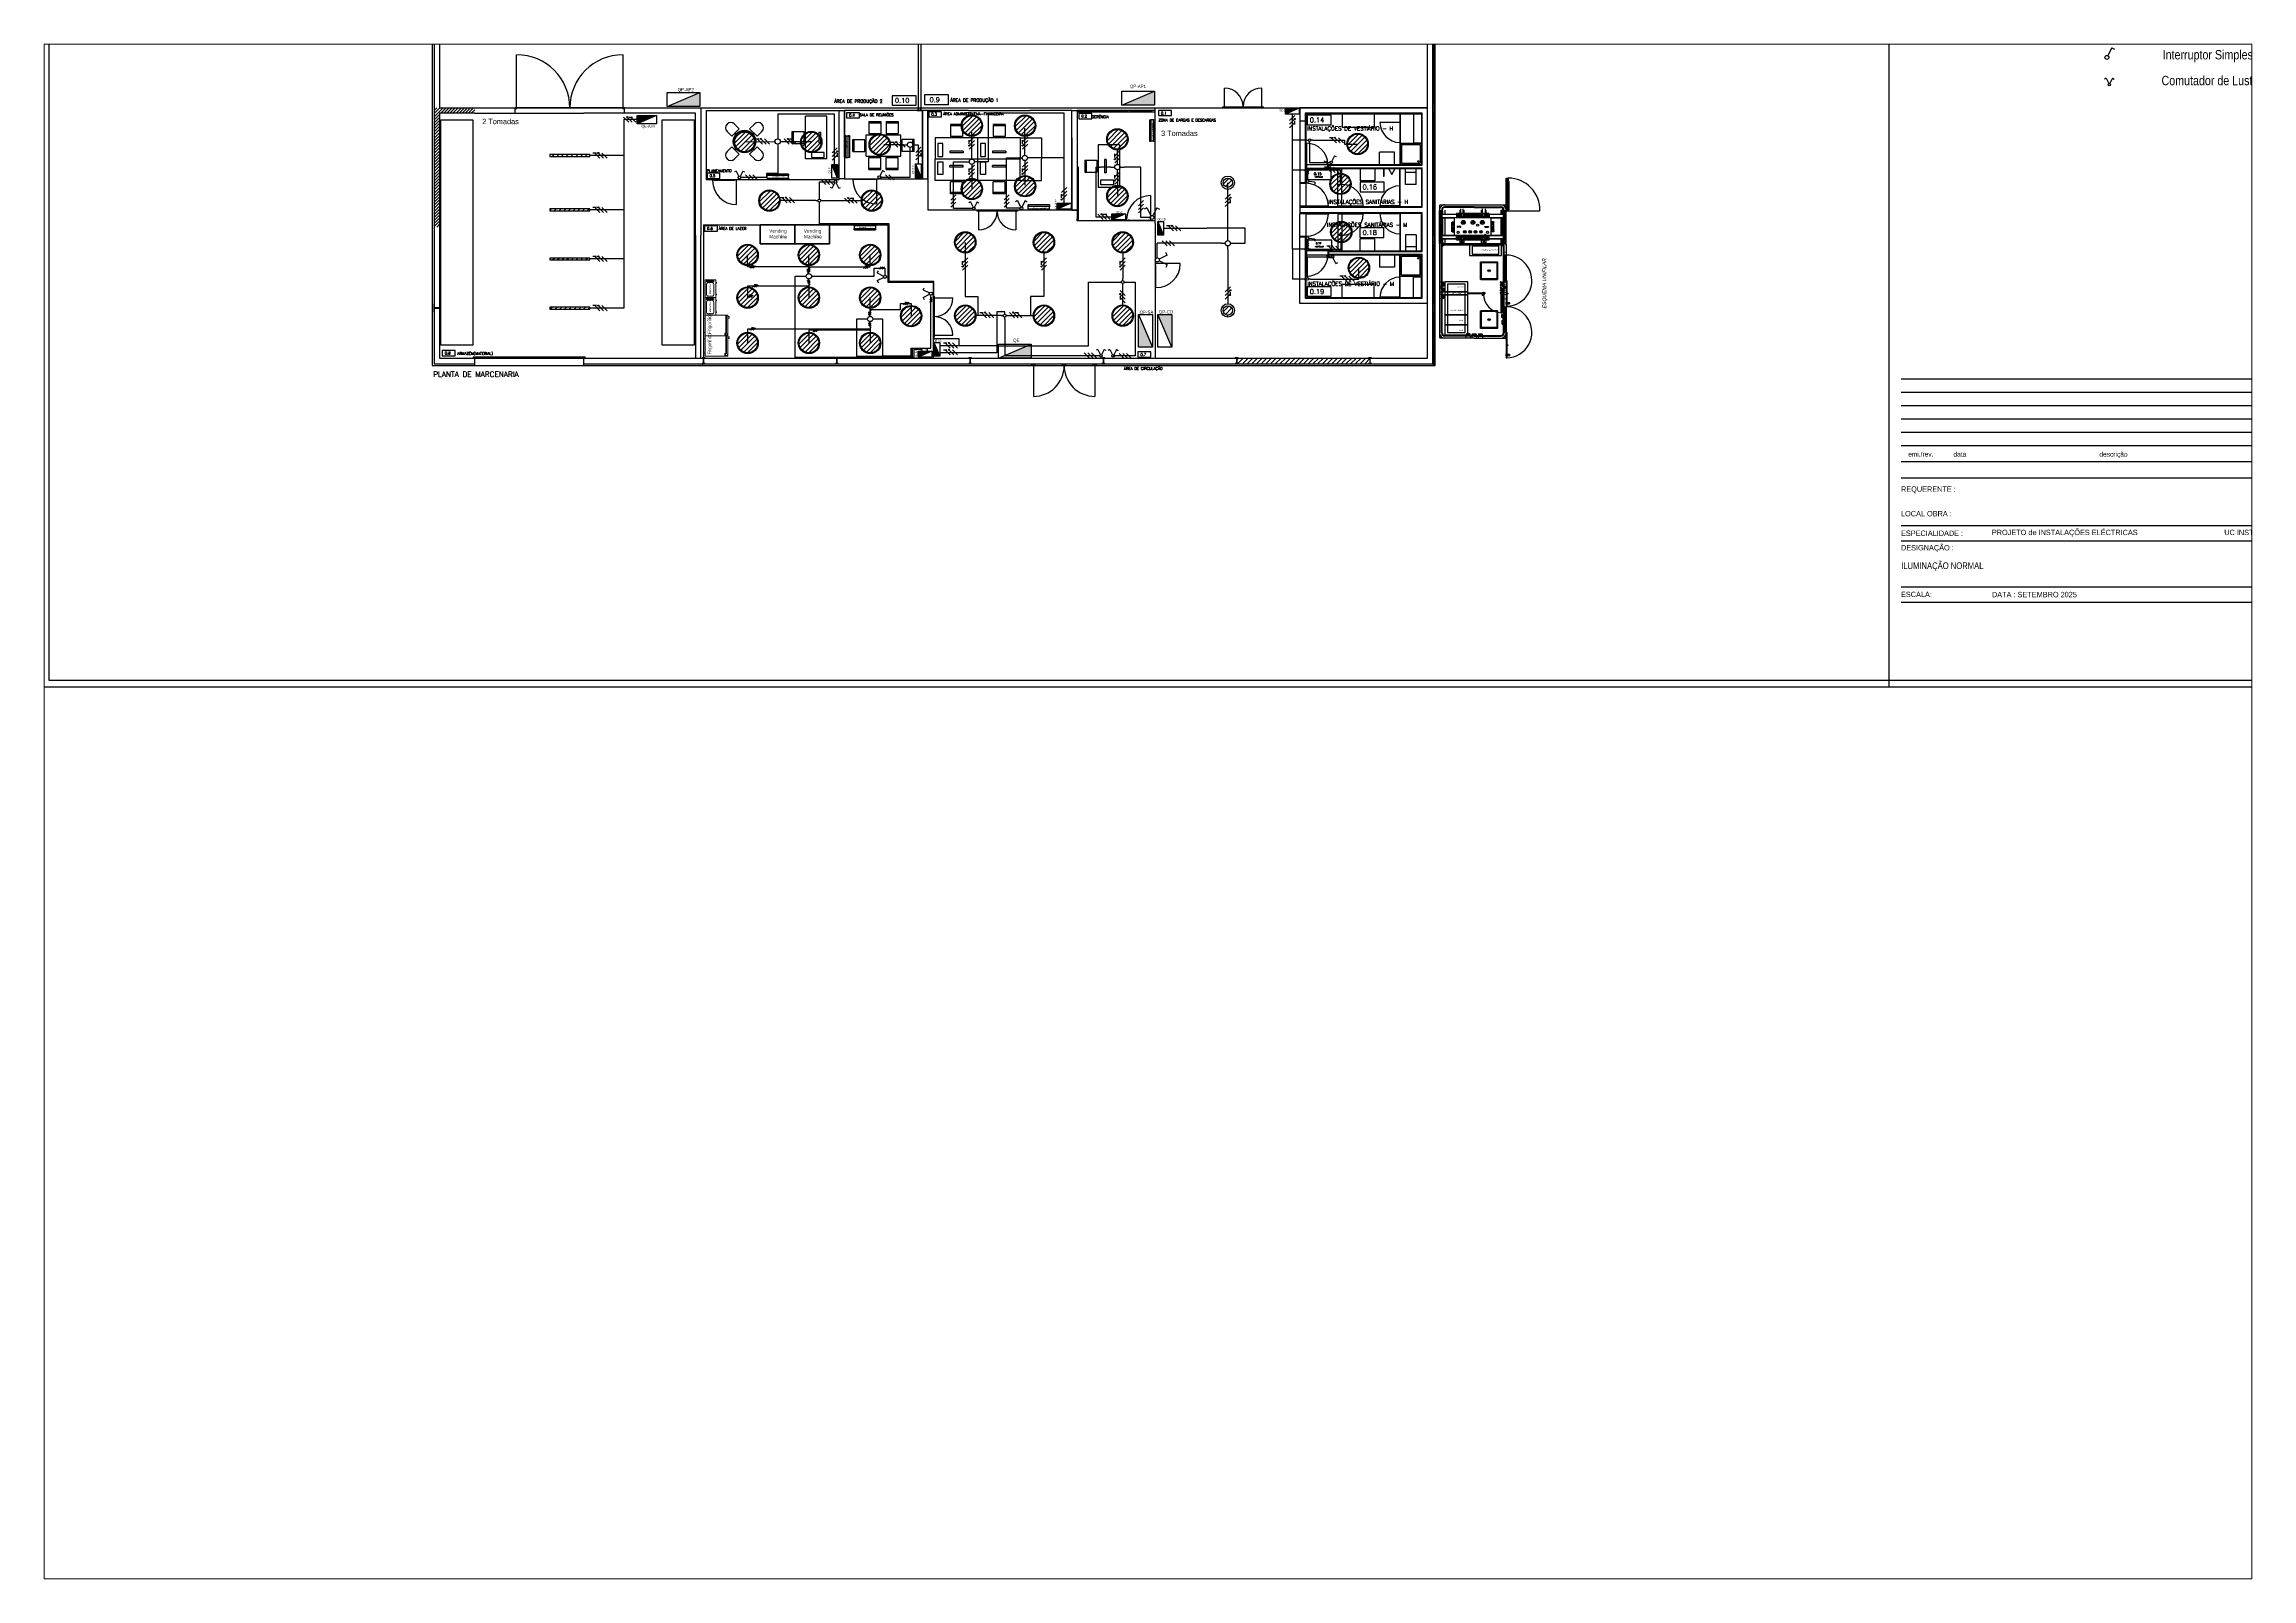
# Paper-space layout 'Layout1' of a CAD drawing. Header units: millimetres. Extents: x 1.12 to 10.11, y 0.78 to 7.02.
# The model-space entities are those that its viewports show. They can reach past a viewport. Long polylines and large blocks are cut down to what shows.
import ezdxf
from ezdxf.enums import TextEntityAlignment as Align

# ---------------------------------------------------------------- set-up
doc = ezdxf.new("R2010")
doc.units = ezdxf.units.MM
doc.header["$MEASUREMENT"] = 0
doc.linetypes.add('CONTINUO', pattern=[0])
doc.linetypes.add('PHANTOM2', pattern=[31.75, 15.875, -3.175, 3.175, -3.175, 3.175, -3.175])
doc.layers.get('0').update_dxf_attribs({"color": 253})
doc.layers.add('001_Dark_1 10', color=7, linetype='Continuous', lineweight=0)
doc.layers.add('001_Dark_1 5', color=7, linetype='Continuous', lineweight=0)
for name, color, linetype in [('0_ARQ', 253, 'Continuous'), ('0_FOLHA', 253, 'Continuous'), ('AM_0', 7, 'ByBlock'), ('ASA', 7, 'ByBlock'), ('CONTORNO', 7, 'ByBlock'), ('COTAS', 7, 'ByBlock'), ('Edges', 7, 'Continuous'), ('EJES', 7, 'ByBlock'), ('ELÉCTRICO', 255, 'Continuous'), ('GRPH', 7, 'Continuous'), ('HORMIGON', 7, 'ByBlock'), ('Iluminação', 2, 'Continuous'), ('IluminaçãoPlanta', 50, 'Continuous'), ('LigacoesEntrada', 150, 'Continuous'), ('LigacoesParciais', 10, 'Continuous'), ('NomeMáquinas', 41, 'Continuous'), ('NomesQuadros', 255, 'Continuous'), ('OLCULTA', 7, 'ByBlock'), ('Projecto', 252, 'Continuous'), ('PUERTA', 7, 'ByBlock'), ('PUERTA-INTERIOR', 7, 'ByBlock'), ('QuadrosEletricos', 80, 'Continuous'), ('QuadrosEntrada', 150, 'Continuous'), ('QuadrosParciais', 10, 'Continuous'), ('REJILLA', 7, 'ByBlock'), ('SIMBOLOGIA', 255, 'Continuous'), ('SUELO', 7, 'ByBlock'), ('TABIQUE', 7, 'ByBlock'), ('TAPA', 7, 'ByBlock'), ('TEXTO', 7, 'ByBlock'), ('UPN-140', 7, 'ByBlock')]:
    doc.layers.add(name, color=color, linetype=linetype)
doc.styles.add('ROMANS', font='romans')
doc.styles.get("Standard").update_dxf_attribs({"font": 'ARIALN.TTF'})
pattern_1 = [(45, (-43.00015, 19.83644), (-0.08838834765, 0.08838834765), [])]
pattern_2 = [(45, (-40.04714, 19.83644), (-0.08838834765, 0.08838834765), [])]
pattern_3 = [(45, (-37.09414, 19.83644), (-0.08838834765, 0.08838834765), [])]

# ---------------------------------------------------------------- blocks, each defined once
blk = doc.blocks.new('nome')
at = {"layer": '0_FOLHA'}
for p, q in [((17.35, 4.275), (0, 4.275)), ((17.35, 3.775), (0, 3.775)), ((17.35, 3.275), (0, 3.275)), ((17.35, 2.775), (0, 2.775)), ((17.35, 2.275), (0, 2.275)), ((17.35, 1.775), (0, 1.775)), ((17.35, 1.175), (0, 1.175)), ((0, 0.575), (17.35, 0.575)), ((0, -1.212), (17.35, -1.212)), ((0, -1.787), (17.35, -1.787)), ((0, -3.513), (17.35, -3.513)), ((0, -4.088), (17.35, -4.088))]:
    blk.add_line(p, q, dxfattribs=at)
for s, p in [('emi./rev.', (0.744, 1.375)), ('data', (2.206, 1.375)), ('descrição', (7.969, 1.371)), ('des.', (13.617, 1.375)), ('proj.', (15.127, 1.375)), ('verif.', (16.6, 1.375))]:
    blk.add_text(s, height=0.18, dxfattribs=at).set_placement(p, align=Align.CENTER)
at = {"layer": '0_FOLHA', "char_height": 0.2}
for s, insert, width, attachment_point in [('REQUERENTE :', (0, 0.128), 1.8172, 4), ('LOCAL OBRA :', (0, -0.766), 1.8172, 4), ('ESPECIALIDADE :', (0, -1.5), 2.45444, 4), ('PROJETO de INSTALAÇÕES ELÉCTRICAS', (3.408, -1.5), 5.41492, 4), ('UC INSTALAÇÕES ELÉTRICAS / 2025-26', (17.35, -1.5), 4.80837, 6), ('DESIGNAÇÃO :', (0, -2.075), 1.8172, 4), ('ESCALA:', (0, -3.794), 3.2797, 4), ('DATA : SETEMBRO 2025', (3.413, -3.8), 3.2797, 4)]:
    blk.add_mtext(s, dxfattribs=dict(at, insert=insert, width=width, attachment_point=attachment_point))
blk = doc.blocks.new('A$C508B0507')
at = {"lineweight": 5}
for points in [[(0, 23), (510, 23), (510, 329), (0, 329)], [(71, 23), (104, 23), (93, 0), (83, 0)], [(439, 23), (406, 23), (417, 0), (427, 0)], [(449, 296), (494, 296), (494, 83), (449, 83)]]:
    blk.add_lwpolyline(points, close=True, dxfattribs=at)
blk.add_lwpolyline([(77, 289), (387, 289, -0.414214), (430, 247), (430, 125, -0.414214), (387, 83), (77, 83, -0.414214), (35, 125), (35, 247, -0.414214)], format="xyb", close=True, dxfattribs=at)
for centre in [(469, 261), (469, 218), (469, 166), (469, 123)]:
    blk.add_circle(centre, 8.6, dxfattribs=at)

msp = doc.modelspace()

# ---------------------------------------------------------------- hatches: boundary and pattern name
at = {"layer": 'IluminaçãoPlanta', "linetype": 'Continuous', "ltscale": 0.03, "transparency": 33554687}
h = msp.add_hatch(dxfattribs=at)
h.set_pattern_fill('ANSI31', color=256)
h.set_pattern_definition([(45, (1e-11, 29.68775), (-0.08838834765, 0.08838834765), [])])
h.paths.add_polyline_path([(-35783.935, 154644.146), (-35785.435, 154644.146), (-35785.435, 154644.076), (-35783.935, 154644.076)])
h.paths.add_polyline_path([(-35812.322, 154643.204), (-35813.822, 154643.204), (-35813.822, 154643.134), (-35812.322, 154643.134)])
h.paths.add_polyline_path([(-35812.322, 154645.204), (-35813.822, 154645.204), (-35813.822, 154645.134), (-35812.322, 154645.134)])
h.paths.add_polyline_path([(-35812.322, 154647.204), (-35813.822, 154647.204), (-35813.822, 154647.134), (-35812.322, 154647.134)])
h.paths.add_polyline_path([(-35812.322, 154649.204), (-35813.822, 154649.204), (-35813.822, 154649.134), (-35812.322, 154649.134)])
h.paths.add_polyline_path([(-35812.322, 154651.204), (-35813.822, 154651.204), (-35813.822, 154651.134), (-35812.322, 154651.134)])
h.paths.add_polyline_path([(-35812.322, 154655.204), (-35813.822, 154655.204), (-35813.822, 154655.134), (-35812.322, 154655.134)])
h.paths.add_polyline_path([(-35812.322, 154657.204), (-35813.822, 154657.204), (-35813.822, 154657.134), (-35812.322, 154657.134)])
h.paths.add_polyline_path([(-35812.322, 154659.204), (-35813.822, 154659.204), (-35813.822, 154659.134), (-35812.322, 154659.134)])
h.paths.add_polyline_path([(-35812.322, 154661.204), (-35813.822, 154661.204), (-35813.822, 154661.134), (-35812.322, 154661.134)])
h.paths.add_polyline_path([(-35812.322, 154663.204), (-35813.822, 154663.204), (-35813.822, 154663.134), (-35812.322, 154663.134)])
h.paths.add_polyline_path([(-35824.18, 154663.204), (-35825.68, 154663.204), (-35825.68, 154663.134), (-35824.18, 154663.134)])
h.paths.add_polyline_path([(-35824.18, 154661.204), (-35825.68, 154661.204), (-35825.68, 154661.134), (-35824.18, 154661.134)])
h.paths.add_polyline_path([(-35819.361, 154663.215), (-35819.431, 154663.215), (-35819.431, 154661.715), (-35819.361, 154661.715)])
h.paths.add_polyline_path([(-35824.18, 154659.204), (-35825.68, 154659.204), (-35825.68, 154659.134), (-35824.18, 154659.134)])
h.paths.add_polyline_path([(-35824.18, 154657.204), (-35825.68, 154657.204), (-35825.68, 154657.134), (-35824.18, 154657.134)])
h.paths.add_polyline_path([(-35824.18, 154655.204), (-35825.68, 154655.204), (-35825.68, 154655.134), (-35824.18, 154655.134)])
h.paths.add_polyline_path([(-35819.361, 154656.485), (-35819.431, 154656.485), (-35819.431, 154654.985), (-35819.361, 154654.985)])
h.paths.add_polyline_path([(-35824.18, 154651.204), (-35825.68, 154651.204), (-35825.68, 154651.134), (-35824.18, 154651.134)])
h.paths.add_polyline_path([(-35824.18, 154649.204), (-35825.68, 154649.204), (-35825.68, 154649.134), (-35824.18, 154649.134)])
h.paths.add_polyline_path([(-35819.361, 154651.234), (-35819.431, 154651.234), (-35819.431, 154649.734), (-35819.361, 154649.734)])
h.paths.add_polyline_path([(-35824.18, 154647.204), (-35825.68, 154647.204), (-35825.68, 154647.134), (-35824.18, 154647.134)])
h.paths.add_polyline_path([(-35824.18, 154645.204), (-35825.68, 154645.204), (-35825.68, 154645.134), (-35824.18, 154645.134)])
h.paths.add_polyline_path([(-35824.18, 154643.204), (-35825.68, 154643.204), (-35825.68, 154643.134), (-35824.18, 154643.134)])
h.paths.add_polyline_path([(-35819.361, 154644.704), (-35819.431, 154644.704), (-35819.431, 154643.204), (-35819.361, 154643.204)])
h.paths.add_polyline_path([(-35836.455, 154669.428), (-35836.525, 154669.428), (-35836.525, 154667.928), (-35836.455, 154667.928)])
h.paths.add_polyline_path([(-35840.08, 154669.428), (-35840.15, 154669.428), (-35840.15, 154667.928), (-35840.08, 154667.928)])
h.paths.add_polyline_path([(-35843.705, 154669.428), (-35843.775, 154669.428), (-35843.775, 154667.928), (-35843.705, 154667.928)])
h.paths.add_polyline_path([(-35838.337, 154663.18), (-35838.407, 154663.18), (-35838.407, 154661.68), (-35838.337, 154661.68)])
h.paths.add_polyline_path([(-35844.138, 154663.204), (-35845.638, 154663.204), (-35845.638, 154663.134), (-35844.138, 154663.134)])
h.paths.add_polyline_path([(-35844.138, 154661.204), (-35845.638, 154661.204), (-35845.638, 154661.134), (-35844.138, 154661.134)])
h.paths.add_polyline_path([(-35844.138, 154659.204), (-35845.638, 154659.204), (-35845.638, 154659.134), (-35844.138, 154659.134)])
h.paths.add_polyline_path([(-35832.983, 154663.169), (-35832.983, 154663.204), (-35834.483, 154663.204), (-35834.483, 154663.134), (-35832.983, 154663.134)])
h.paths.add_polyline_path([(-35832.983, 154661.204), (-35834.483, 154661.204), (-35834.483, 154661.134), (-35832.983, 154661.134), (-35832.983, 154661.169)])
h.paths.add_polyline_path([(-35832.983, 154659.169), (-35832.983, 154659.204), (-35834.483, 154659.204), (-35834.483, 154659.134), (-35832.983, 154659.134)])
h.paths.add_polyline_path([(-35832.983, 154657.204), (-35834.483, 154657.204), (-35834.483, 154657.134), (-35832.983, 154657.134), (-35832.983, 154657.169)])
h.paths.add_polyline_path([(-35838.337, 154657.852), (-35838.407, 154657.852), (-35838.407, 154656.352), (-35838.337, 154656.352)])
h.paths.add_polyline_path([(-35832.983, 154655.204), (-35834.483, 154655.204), (-35834.483, 154655.134), (-35832.983, 154655.134), (-35832.983, 154655.169)])
h.paths.add_polyline_path([(-35844.138, 154657.169), (-35844.138, 154657.204), (-35845.638, 154657.204), (-35845.638, 154657.134), (-35844.138, 154657.134)])
h.paths.add_polyline_path([(-35844.138, 154655.204), (-35845.638, 154655.204), (-35845.638, 154655.134), (-35844.138, 154655.134), (-35844.138, 154655.169)])
h.paths.add_polyline_path([(-35838.337, 154653.852), (-35838.407, 154653.852), (-35838.407, 154652.352), (-35838.337, 154652.352)])
h.paths.add_polyline_path([(-35844.147, 154651.169), (-35844.147, 154651.204), (-35845.647, 154651.204), (-35845.647, 154651.134), (-35844.147, 154651.134)])
h.paths.add_polyline_path([(-35844.147, 154649.204), (-35845.647, 154649.204), (-35845.647, 154649.134), (-35844.147, 154649.134), (-35844.147, 154649.169)])
h.paths.add_polyline_path([(-35838.337, 154649.852), (-35838.407, 154649.852), (-35838.407, 154648.352), (-35838.337, 154648.352)])
h.paths.add_polyline_path([(-35844.147, 154647.204), (-35845.647, 154647.204), (-35845.647, 154647.134), (-35844.147, 154647.134), (-35844.147, 154647.169)])
h.paths.add_polyline_path([(-35832.983, 154651.204), (-35834.483, 154651.204), (-35834.483, 154651.134), (-35832.983, 154651.134), (-35832.983, 154651.169)])
h.paths.add_polyline_path([(-35832.983, 154649.169), (-35832.983, 154649.204), (-35834.483, 154649.204), (-35834.483, 154649.134), (-35832.983, 154649.134)])
h.paths.add_polyline_path([(-35832.983, 154647.169), (-35832.983, 154647.204), (-35834.483, 154647.204), (-35834.483, 154647.134), (-35832.983, 154647.134)])
h.paths.add_polyline_path([(-35832.983, 154645.169), (-35832.983, 154645.204), (-35834.483, 154645.204), (-35834.483, 154645.134), (-35832.983, 154645.134)])
h.paths.add_polyline_path([(-35832.983, 154643.204), (-35834.483, 154643.204), (-35834.483, 154643.134), (-35832.983, 154643.134), (-35832.983, 154643.169)])
h.paths.add_polyline_path([(-35838.337, 154644.669), (-35838.407, 154644.669), (-35838.407, 154643.169), (-35838.337, 154643.169)])
h.paths.add_polyline_path([(-35844.147, 154643.204), (-35845.647, 154643.204), (-35845.647, 154643.134), (-35844.147, 154643.134), (-35844.147, 154643.169)])
h.paths.add_polyline_path([(-35844.147, 154645.169), (-35844.147, 154645.204), (-35845.647, 154645.204), (-35845.647, 154645.134), (-35844.147, 154645.134)])
h.paths.add_polyline_path([(-35841.761, 154637.133), (-35843.261, 154637.133), (-35843.261, 154637.063), (-35841.761, 154637.063)])
h.paths.add_polyline_path([(-35841.761, 154635.093), (-35843.261, 154635.093), (-35843.261, 154635.023), (-35841.761, 154635.023)])
h.paths.add_polyline_path([(-35841.761, 154633.253), (-35843.261, 154633.253), (-35843.261, 154633.183), (-35841.761, 154633.183)])
h.paths.add_polyline_path([(-35841.761, 154631.413), (-35843.261, 154631.413), (-35843.261, 154631.343), (-35841.761, 154631.343)])
h.paths.add_polyline_path([(-35820.618, 154637.801), (-35820.618, 154638.249), (-35820.723, 154638.249), (-35820.723, 154637.801)], flags=9)
h.paths.add_polyline_path([(-35825.267, 154635.096), (-35824.818, 154635.096), (-35824.818, 154635.201), (-35825.267, 154635.201)], flags=9)
h.paths.add_polyline_path([(-35830.542, 154636.271), (-35830.093, 154636.271), (-35830.093, 154636.376), (-35830.542, 154636.376)], flags=9)
h.paths.add_polyline_path([(-35834.944, 154636.249), (-35834.495, 154636.249), (-35834.495, 154636.354), (-35834.944, 154636.354)], flags=9)
h.paths.add_polyline_path([(-35831.681, 154634.356), (-35831.232, 154634.356), (-35831.232, 154634.461), (-35831.681, 154634.461)], flags=9)
h.paths.add_polyline_path([(-35833.78, 154633.918), (-35833.152, 154633.918), (-35833.152, 154634.408), (-35833.78, 154634.408)], flags=9)
h.paths.add_polyline_path([(-35835.081, 154633.918), (-35834.453, 154633.918), (-35834.453, 154634.408), (-35835.081, 154634.408)], flags=9)
h.paths.add_polyline_path([(-35837.183, 154631.878), (-35837.183, 154632.295), (-35837.32, 154632.295), (-35837.32, 154631.878)], flags=9)
h.paths.add_polyline_path([(-35837.183, 154631.203), (-35837.183, 154631.62), (-35837.319, 154631.62), (-35837.319, 154631.203)], flags=9)
h.paths.add_polyline_path([(-35837.141, 154630.365), (-35837.141, 154631.092), (-35837.414, 154631.092), (-35837.414, 154630.365)], flags=9)
h.paths.add_polyline_path([(-35837.141, 154629.595), (-35837.141, 154630.322), (-35837.414, 154630.322), (-35837.414, 154629.595)], flags=9)
h.paths.add_polyline_path([(-35820.397, 154637.72), (-35819.151, 154637.72), (-35819.151, 154638.141), (-35820.397, 154638.141)], flags=9)
h.paths.add_polyline_path([(-35845.857, 154638.164), (-35844.611, 154638.164), (-35844.611, 154638.585), (-35845.857, 154638.585)], flags=9)
h.paths.add_polyline_path([(-35832.406, 154666.646), (-35831.16, 154666.646), (-35831.16, 154667.067), (-35832.406, 154667.067)], flags=9)
h.paths.add_polyline_path([(-35814.034, 154667.154), (-35812.788, 154667.154), (-35812.788, 154667.574), (-35814.034, 154667.574)], flags=9)
h.paths.add_polyline_path([(-35822.226, 154667.12), (-35821.095, 154667.12), (-35821.095, 154667.541), (-35822.226, 154667.541)], flags=9)
h.paths.add_polyline_path([(-35830.946, 154659.343), (-35829.7, 154659.343), (-35829.7, 154659.763), (-35830.946, 154659.763)], flags=9)
h.paths.add_polyline_path([(-35831.071, 154652.495), (-35829.825, 154652.495), (-35829.825, 154652.915), (-35831.071, 154652.915)], flags=9)
h.paths.add_polyline_path([(-35792.67, 154621.399), (-35789.458, 154621.399), (-35789.458, 154621.924), (-35792.67, 154621.924)], flags=9)
h.paths.add_polyline_path([(-35782.842, 154640.578), (-35778.81, 154640.578), (-35778.81, 154641.314), (-35782.842, 154641.314)], flags=9)
h.paths.add_polyline_path([(-35782.89, 154642.28), (-35775.762, 154642.28), (-35775.762, 154643.016), (-35782.89, 154643.016)], flags=9)
h.paths.add_polyline_path([(-35782.917, 154643.736), (-35778.997, 154643.736), (-35778.997, 154644.472), (-35782.917, 154644.472)], flags=9)
h.paths.add_polyline_path([(-35788.012, 154644.729), (-35779.324, 154644.729), (-35779.324, 154646.201), (-35788.012, 154646.201)], flags=9)
h.paths.add_polyline_path([(-35846.773, 154629.558), (-35845.23, 154629.558), (-35845.23, 154629.786), (-35846.773, 154629.786)], flags=9)
h.paths.add_polyline_path([(-35847.183, 154629.614), (-35846.923, 154629.614), (-35846.923, 154629.764), (-35847.183, 154629.764)], flags=9)
h.paths.add_polyline_path([(-35836.957, 154634.28), (-35835.711, 154634.28), (-35835.711, 154634.458), (-35836.957, 154634.458)], flags=9)
h.paths.add_polyline_path([(-35837.347, 154634.288), (-35837.088, 154634.288), (-35837.088, 154634.438), (-35837.347, 154634.438)], flags=9)
h.paths.add_polyline_path([(-35823.309, 154638.5), (-35823.05, 154638.5), (-35823.05, 154638.65), (-35823.309, 154638.65)], flags=9)
h.paths.add_polyline_path([(-35828.94, 154638.569), (-35828.68, 154638.569), (-35828.68, 154638.719), (-35828.94, 154638.719)], flags=9)
h.paths.add_polyline_path([(-35837.253, 154636.263), (-35836.993, 154636.263), (-35836.993, 154636.413), (-35837.253, 154636.413)], flags=9)
h.paths.add_polyline_path([(-35832.018, 154638.532), (-35831.754, 154638.532), (-35831.754, 154638.682), (-35832.018, 154638.682)], flags=9)
h.paths.add_polyline_path([(-35820.322, 154638.615), (-35820.091, 154638.615), (-35820.091, 154638.765), (-35820.322, 154638.765)], flags=9)
h.paths.add_polyline_path([(-35821.094, 154629.561), (-35820.834, 154629.561), (-35820.834, 154629.711), (-35821.094, 154629.711)], flags=9)
h.paths.add_polyline_path([(-35848.945, 154665.864), (-35848.074, 154665.864), (-35848.074, 154666.074), (-35848.945, 154666.074)], flags=9)
h.paths.add_polyline_path([(-35779.778, 154658.202), (-35778.092, 154658.202), (-35778.092, 154658.63), (-35779.778, 154658.63)], flags=9)
h.paths.add_polyline_path([(-35779.767, 154659.099), (-35778.116, 154659.099), (-35778.116, 154659.527), (-35779.767, 154659.527)], flags=9)
h.paths.add_polyline_path([(-35780.334, 154662.55), (-35778.191, 154662.55), (-35778.191, 154662.979), (-35780.334, 154662.979)], flags=9)
h.paths.add_polyline_path([(-35779.778, 154658.66), (-35778.093, 154658.66), (-35778.093, 154659.088), (-35779.778, 154659.088)], flags=9)
h.paths.add_polyline_path([(-35788.231, 154658.605), (-35782.619, 154658.605), (-35782.619, 154659.154), (-35788.231, 154659.154)], flags=9)
h.paths.add_polyline_path([(-35788.231, 154658.125), (-35782.139, 154658.125), (-35782.139, 154658.674), (-35788.231, 154658.674)], flags=9)
h.paths.add_polyline_path([(-35789.529, 154658.237), (-35788.689, 154658.237), (-35788.689, 154658.597), (-35789.529, 154658.597)], flags=9)
h.paths.add_polyline_path([(-35789.529, 154658.717), (-35788.677, 154658.717), (-35788.677, 154659.077), (-35789.529, 154659.077)], flags=9)
h.paths.add_polyline_path([(-35822.961, 154629.502), (-35821.251, 154629.502), (-35821.251, 154629.73), (-35822.961, 154629.73)], flags=9)
h.paths.add_polyline_path([(-35819.872, 154638.624), (-35817.36, 154638.624), (-35817.36, 154638.774), (-35819.872, 154638.774)], flags=9)
h.paths.add_polyline_path([(-35814.933, 154635.933), (-35813.708, 154635.933), (-35813.708, 154636.201), (-35814.933, 154636.201)], flags=9)
h.paths.add_polyline_path([(-35814.901, 154633.953), (-35813.676, 154633.953), (-35813.676, 154634.221), (-35814.901, 154634.221)], flags=9)
h.paths.add_polyline_path([(-35814.092, 154635.174), (-35810.599, 154635.174), (-35810.599, 154635.517), (-35814.092, 154635.517)], flags=9)
h.paths.add_polyline_path([(-35814.892, 154637.931), (-35811.099, 154637.931), (-35811.099, 154638.274), (-35814.892, 154638.274)], flags=9)
h.paths.add_polyline_path([(-35814.145, 154634.318), (-35810.638, 154634.318), (-35810.638, 154634.661), (-35814.145, 154634.661)], flags=9)
h.paths.add_polyline_path([(-35814.877, 154632.108), (-35811.07, 154632.108), (-35811.07, 154632.451), (-35814.877, 154632.451)], flags=9)
h.paths.add_polyline_path([(-35812.743, 154635.783), (-35812.104, 154635.783), (-35812.104, 154636.053), (-35812.743, 154636.053)], flags=9)
h.paths.add_polyline_path([(-35814.724, 154636.243), (-35814.085, 154636.243), (-35814.085, 154636.513), (-35814.724, 154636.513)], flags=9)
h.paths.add_polyline_path([(-35814.724, 154638.293), (-35814.077, 154638.293), (-35814.077, 154638.563), (-35814.724, 154638.563)], flags=9)
h.paths.add_polyline_path([(-35812.745, 154634.073), (-35812.107, 154634.073), (-35812.107, 154634.343), (-35812.745, 154634.343)], flags=9)
h.paths.add_polyline_path([(-35814.699, 154633.613), (-35814.06, 154633.613), (-35814.06, 154633.883), (-35814.699, 154633.883)], flags=9)
h.paths.add_polyline_path([(-35814.724, 154631.863), (-35814.094, 154631.863), (-35814.094, 154632.133), (-35814.724, 154632.133)], flags=9)
h.paths.add_polyline_path([(-35836.89, 154636.312), (-35835.835, 154636.312), (-35835.835, 154636.462), (-35836.89, 154636.462)], flags=9)
h.paths.add_polyline_path([(-35831.664, 154638.541), (-35830.167, 154638.541), (-35830.167, 154638.719), (-35831.664, 154638.719)], flags=9)
h.paths.add_polyline_path([(-35828.596, 154638.582), (-35826.003, 154638.582), (-35826.003, 154638.761), (-35828.596, 154638.761)], flags=9)
h.paths.add_polyline_path([(-35822.956, 154638.469), (-35822.206, 154638.469), (-35822.206, 154638.647), (-35822.956, 154638.647)], flags=9)
h.paths.add_polyline_path([(-35779.839, 154660.633), (-35778.153, 154660.633), (-35778.153, 154661.061), (-35779.839, 154661.061)], flags=9)
h.paths.add_polyline_path([(-35788.262, 154660.563), (-35782.193, 154660.563), (-35782.193, 154661.112), (-35788.262, 154661.112)], flags=9)
h.paths.add_polyline_path([(-35789.56, 154660.675), (-35788.697, 154660.675), (-35788.697, 154661.035), (-35789.56, 154661.035)], flags=9)
h.paths.add_polyline_path([(-35832.638, 154638.99), (-35830.472, 154638.99), (-35830.472, 154639.264), (-35832.638, 154639.264)], flags=9)
h.paths.add_polyline_path([(-35830.286, 154639.026), (-35829.647, 154639.026), (-35829.647, 154639.296), (-35830.286, 154639.296)], flags=9)
h.paths.add_polyline_path([(-35821.24, 154666.586), (-35820.056, 154666.586), (-35820.056, 154666.736), (-35821.24, 154666.736)], flags=9)
h.paths.add_polyline_path([(-35814.894, 154666.568), (-35813.763, 154666.568), (-35813.763, 154666.718), (-35814.894, 154666.718)], flags=9)
h.paths.add_polyline_path([(-35835.139, 154666.628), (-35833.72, 154666.628), (-35833.72, 154666.857), (-35835.139, 154666.857)], flags=9)
h.paths.add_polyline_path([(-35828.286, 154639.027), (-35826.155, 154639.027), (-35826.155, 154639.302), (-35828.286, 154639.302)], flags=9)
h.paths.add_polyline_path([(-35780.162, 154666.005), (-35778.247, 154666.005), (-35778.247, 154666.434), (-35780.162, 154666.434)], flags=9)
h.paths.add_polyline_path([(-35779.785, 154659.621), (-35778.1, 154659.621), (-35778.1, 154660.049), (-35779.785, 154660.049)], flags=9)
h.paths.add_polyline_path([(-35779.777, 154660.135), (-35778.126, 154660.135), (-35778.126, 154660.564), (-35779.777, 154660.564)], flags=9)
h.paths.add_polyline_path([(-35780.062, 154661.095), (-35778.148, 154661.095), (-35778.148, 154661.523), (-35780.062, 154661.523)], flags=9)
h.paths.add_polyline_path([(-35780.077, 154661.569), (-35778.163, 154661.569), (-35778.163, 154661.998), (-35780.077, 154661.998)], flags=9)
h.paths.add_polyline_path([(-35780.066, 154662.065), (-35778.163, 154662.065), (-35778.163, 154662.494), (-35780.066, 154662.494)], flags=9)
h.paths.add_polyline_path([(-35780.347, 154663.028), (-35778.204, 154663.028), (-35778.204, 154663.457), (-35780.347, 154663.457)], flags=9)
h.paths.add_polyline_path([(-35780.126, 154663.499), (-35778.211, 154663.499), (-35778.211, 154663.928), (-35780.126, 154663.928)], flags=9)
h.paths.add_polyline_path([(-35779.874, 154663.979), (-35778.2, 154663.979), (-35778.2, 154664.408), (-35779.874, 154664.408)], flags=9)
h.paths.add_polyline_path([(-35780.137, 154664.495), (-35778.223, 154664.495), (-35778.223, 154664.923), (-35780.137, 154664.923)], flags=9)
h.paths.add_polyline_path([(-35780.118, 154664.996), (-35778.238, 154664.996), (-35778.238, 154665.424), (-35780.118, 154665.424)], flags=9)
h.paths.add_polyline_path([(-35779.922, 154665.525), (-35778.236, 154665.525), (-35778.236, 154665.954), (-35779.922, 154665.954)], flags=9)
h.paths.add_polyline_path([(-35780.124, 154666.561), (-35778.244, 154666.561), (-35778.244, 154666.99), (-35780.124, 154666.99)], flags=9)
h.paths.add_polyline_path([(-35788.238, 154659.566), (-35782.649, 154659.566), (-35782.649, 154660.115), (-35788.238, 154660.115)], flags=9)
h.paths.add_polyline_path([(-35788.296, 154662.005), (-35784.65, 154662.005), (-35784.65, 154662.554), (-35788.296, 154662.554)], flags=9)
h.paths.add_polyline_path([(-35788.296, 154663.445), (-35784.353, 154663.445), (-35784.353, 154663.994), (-35788.296, 154663.994)], flags=9)
h.paths.add_polyline_path([(-35788.289, 154665.571), (-35784.695, 154665.571), (-35784.695, 154666), (-35788.289, 154666)], flags=9)
h.paths.add_polyline_path([(-35788.286, 154666.607), (-35786.486, 154666.607), (-35786.486, 154667.036), (-35788.286, 154667.036)], flags=9)
h.paths.add_polyline_path([(-35780.136, 154667.088), (-35778.233, 154667.088), (-35778.233, 154667.516), (-35780.136, 154667.516)], flags=9)
h.paths.add_polyline_path([(-35788.252, 154659.186), (-35786.292, 154659.186), (-35786.292, 154659.615), (-35788.252, 154659.615)], flags=9)
h.paths.add_polyline_path([(-35788.276, 154660.181), (-35786.316, 154660.181), (-35786.316, 154660.61), (-35788.276, 154660.61)], flags=9)
h.paths.add_polyline_path([(-35788.242, 154661.156), (-35784.83, 154661.156), (-35784.83, 154661.516), (-35788.242, 154661.516)], flags=9)
h.paths.add_polyline_path([(-35788.296, 154662.485), (-35783.965, 154662.485), (-35783.965, 154663.034), (-35788.296, 154663.034)], flags=9)
h.paths.add_polyline_path([(-35788.242, 154661.636), (-35784.705, 154661.636), (-35784.705, 154661.996), (-35788.242, 154661.996)], flags=9)
h.paths.add_polyline_path([(-35788.296, 154662.965), (-35784.033, 154662.965), (-35784.033, 154663.514), (-35788.296, 154663.514)], flags=9)
h.paths.add_polyline_path([(-35788.296, 154663.925), (-35784.193, 154663.925), (-35784.193, 154664.474), (-35788.296, 154664.474)], flags=9)
h.paths.add_polyline_path([(-35789.536, 154659.198), (-35788.685, 154659.198), (-35788.685, 154659.558), (-35789.536, 154659.558)], flags=9)
h.paths.add_polyline_path([(-35789.536, 154659.678), (-35788.685, 154659.678), (-35788.685, 154660.038), (-35789.536, 154660.038)], flags=9)
h.paths.add_polyline_path([(-35789.56, 154660.192), (-35788.709, 154660.192), (-35788.709, 154660.552), (-35789.56, 154660.552)], flags=9)
h.paths.add_polyline_path([(-35789.56, 154661.156), (-35788.709, 154661.156), (-35788.709, 154661.516), (-35789.56, 154661.516)], flags=9)
h.paths.add_polyline_path([(-35789.56, 154661.636), (-35788.709, 154661.636), (-35788.709, 154661.996), (-35789.56, 154661.996)], flags=9)
h.paths.add_polyline_path([(-35788.312, 154666.051), (-35782.089, 154666.051), (-35782.089, 154666.48), (-35788.312, 154666.48)], flags=9)
h.paths.add_polyline_path([(-35789.56, 154662.116), (-35788.777, 154662.116), (-35788.777, 154662.476), (-35789.56, 154662.476)], flags=9)
h.paths.add_polyline_path([(-35789.56, 154662.596), (-35788.709, 154662.596), (-35788.709, 154662.956), (-35789.56, 154662.956)], flags=9)
h.paths.add_polyline_path([(-35789.56, 154663.076), (-35788.949, 154663.076), (-35788.949, 154663.436), (-35789.56, 154663.436)], flags=9)
h.paths.add_polyline_path([(-35788.287, 154664.54), (-35785.299, 154664.54), (-35785.299, 154664.969), (-35788.287, 154664.969)], flags=9)
h.paths.add_polyline_path([(-35788.264, 154667.145), (-35782.235, 154667.145), (-35782.235, 154667.505), (-35788.264, 154667.505)], flags=9)
h.paths.add_polyline_path([(-35789.56, 154663.556), (-35788.937, 154663.556), (-35788.937, 154663.916), (-35789.56, 154663.916)], flags=9)
h.paths.add_polyline_path([(-35789.56, 154664.036), (-35788.937, 154664.036), (-35788.937, 154664.396), (-35789.56, 154664.396)], flags=9)
h.paths.add_polyline_path([(-35788.257, 154665.053), (-35785.726, 154665.053), (-35785.726, 154665.413), (-35788.257, 154665.413)], flags=9)
h.paths.add_polyline_path([(-35789.571, 154664.552), (-35788.949, 154664.552), (-35788.949, 154664.912), (-35789.571, 154664.912)], flags=9)
h.paths.add_polyline_path([(-35789.587, 154665.053), (-35788.964, 154665.053), (-35788.964, 154665.413), (-35789.587, 154665.413)], flags=9)
h.paths.add_polyline_path([(-35789.596, 154665.583), (-35788.962, 154665.583), (-35788.962, 154665.943), (-35789.596, 154665.943)], flags=9)
h.paths.add_polyline_path([(-35789.596, 154666.063), (-35788.973, 154666.063), (-35788.973, 154666.423), (-35789.596, 154666.423)], flags=9)
h.paths.add_polyline_path([(-35789.593, 154666.619), (-35788.97, 154666.619), (-35788.97, 154666.979), (-35789.593, 154666.979)], flags=9)
h.paths.add_polyline_path([(-35789.582, 154667.145), (-35789.028, 154667.145), (-35789.028, 154667.505), (-35789.582, 154667.505)], flags=9)
h.paths.add_polyline_path([(-35785.827, 154668.123), (-35780.644, 154668.123), (-35780.644, 154668.551), (-35785.827, 154668.551)], flags=9)
h.paths.add_polyline_path([(-35828.985, 154639.054), (-35828.526, 154639.054), (-35828.526, 154639.324), (-35828.985, 154639.324)], flags=9)
h.paths.add_polyline_path([(-35813.572, 154666.578), (-35812.934, 154666.578), (-35812.934, 154666.848), (-35813.572, 154666.848)], flags=9)
h.paths.add_polyline_path([(-35822.062, 154666.578), (-35821.423, 154666.578), (-35821.423, 154666.848), (-35822.062, 154666.848)], flags=9)
h.paths.add_polyline_path([(-35833.57, 154666.591), (-35832.983, 154666.591), (-35832.983, 154666.861), (-35833.57, 154666.861)], flags=9)
h.paths.add_polyline_path([(-35847.651, 154628.745), (-35843.942, 154628.745), (-35843.942, 154629.045), (-35847.651, 154629.045)], flags=9)
h = msp.add_hatch(color=256, dxfattribs=at)
h.dxf.hatch_style = 1
h.paths.add_polyline_path([(-35840.384, 154638.538, 1), (-35840.344, 154638.538, 1)])
h = msp.add_hatch(dxfattribs=at)
h.set_pattern_fill('ANSI31', color=256)
h.set_pattern_definition([(45, (-51.27582, 26.34512), (-0.08838834765, 0.08838834765), [])])
h.paths.add_polyline_path([(-35835.59, 154637.606, 1), (-35836.331, 154637.606, 1)])
h = msp.add_hatch(dxfattribs=at)
h.set_pattern_fill('ANSI31', color=256)
h.set_pattern_definition([(45, (-48.77301, 26.34512), (-0.08838834765, 0.08838834765), [])])
h.paths.add_polyline_path([(-35833.087, 154637.606, 1), (-35833.828, 154637.606, 1)])
h = msp.add_hatch(dxfattribs=at)
h.set_pattern_fill('ANSI31', color=256)
h.set_pattern_definition([(45, (-46.205, 26.2433), (-0.08838834765, 0.08838834765), [])])
h.paths.add_polyline_path([(-35830.519, 154637.504, 1), (-35831.26, 154637.504, 1)])
h = msp.add_hatch(dxfattribs=at)
h.set_pattern_fill('ANSI31', color=256)
h.set_pattern_definition([(45, (-42.7531, 26.9577), (-0.08838834765, 0.08838834765), [])])
h.paths.add_polyline_path([(-35827.067, 154638.219, 1), (-35827.809, 154638.219, 1)])
h = msp.add_hatch(dxfattribs=at)
h.set_pattern_fill('ANSI31', color=256)
h.set_pattern_definition([(45, (-40.7531, 26.9577), (-0.08838834765, 0.08838834765), [])])
h.paths.add_polyline_path([(-35825.067, 154638.219, 1), (-35825.809, 154638.219, 1)])
h = msp.add_hatch(dxfattribs=at)
h.set_pattern_fill('ANSI31', color=256)
h.set_pattern_definition([(45, (-37.29399, 26.44016), (-0.08838834765, 0.08838834765), [])])
h.paths.add_polyline_path([(-35821.608, 154637.701, 1), (-35822.349, 154637.701, 1)])
h = msp.add_hatch(color=256, dxfattribs=at)
h.dxf.hatch_style = 1
h.paths.add_polyline_path([(-35815.344, 154638.467, 1), (-35815.304, 154638.467, 1)])
h = msp.add_hatch(dxfattribs=at)
h.set_pattern_fill('ANSI31', color=256)
h.set_pattern_definition([(45, (-28.28121, 26.26848), (-0.08838834765, 0.08838834765), [])])
h.paths.add_polyline_path([(-35812.595, 154637.529, 1), (-35813.337, 154637.529, 1)])
h = msp.add_hatch(color=256, dxfattribs=at)
h.dxf.hatch_style = 1
h.paths.add_polyline_path([(-35841.426, 154637.191, 1), (-35841.466, 154637.191, 1)])
h = msp.add_hatch(color=256, dxfattribs=at)
h.dxf.hatch_style = 1
h.paths.add_polyline_path([(-35835.37, 154637.719, 1), (-35835.33, 154637.719, 1)])
h = msp.add_hatch(color=256, dxfattribs=at)
h.dxf.hatch_style = 1
h.paths.add_polyline_path([(-35834.361, 154637.719, 1), (-35834.321, 154637.719, 1)])
h = msp.add_hatch(color=256, dxfattribs=at)
h.dxf.hatch_style = 1
h.paths.add_polyline_path([(-35832.508, 154637.25, 1), (-35832.468, 154637.25, 1)])
h = msp.add_hatch(color=256, dxfattribs=at)
h.dxf.hatch_style = 1
h.paths.add_polyline_path([(-35830.289, 154637.599, 1), (-35830.249, 154637.599, 1)])
h = msp.add_hatch(color=256, dxfattribs=at)
h.dxf.hatch_style = 1
h.paths.add_polyline_path([(-35829.368, 154637.271, 1), (-35829.328, 154637.271, 1)])
h = msp.add_hatch(color=256, dxfattribs=at)
h.dxf.hatch_style = 1
h.paths.add_polyline_path([(-35827.512, 154637.472, 1), (-35827.552, 154637.472, 1)])
h = msp.add_hatch(color=256, dxfattribs=at)
h.dxf.hatch_style = 1
h.paths.add_polyline_path([(-35825.512, 154637.472, 1), (-35825.552, 154637.472, 1)])
h = msp.add_hatch(color=256, dxfattribs=at)
h.dxf.hatch_style = 1
h.paths.add_polyline_path([(-35813.839, 154637.762, 1), (-35813.799, 154637.762, 1)])
h = msp.add_hatch(dxfattribs=at)
h.set_pattern_fill('ANSI31', color=256)
h.set_pattern_definition([(45, (-42.7531, 24.57977), (-0.08838834765, 0.08838834765), [])])
h.paths.add_polyline_path([(-35827.067, 154635.841, 1), (-35827.809, 154635.841, 1)])
h = msp.add_hatch(color=256, dxfattribs=at)
h.dxf.hatch_style = 1
h.paths.add_polyline_path([(-35827.515, 154636.409, 1), (-35827.555, 154636.409, 1)])
h = msp.add_hatch(dxfattribs=at)
h.set_pattern_fill('ANSI31', color=256)
h.set_pattern_definition([(45, (-40.7531, 24.68631), (-0.08838834765, 0.08838834765), [])])
h.paths.add_polyline_path([(-35825.067, 154635.947, 1), (-35825.809, 154635.947, 1)])
h = msp.add_hatch(color=256, dxfattribs=at)
h.dxf.hatch_style = 1
h.paths.add_polyline_path([(-35825.515, 154636.409, 1), (-35825.555, 154636.409, 1)])
h = msp.add_hatch(color=256, dxfattribs=at)
h.dxf.hatch_style = 1
h.paths.add_polyline_path([(-35822.053, 154636.955, 1), (-35822.093, 154636.955, 1)])
h = msp.add_hatch(dxfattribs=at)
h.set_pattern_fill('ANSI31', color=256)
h.set_pattern_definition([(45, (-33.179, 23.16438), (-0.08838834765, 0.08838834765), [])])
h.paths.add_polyline_path([(-35817.661, 154636.078, 1), (-35818.009, 154636.078, 1)])
h = msp.add_hatch(color=256, dxfattribs=at)
h.dxf.hatch_style = 1
h.paths.add_polyline_path([(-35814.022, 154636.66, 1), (-35813.982, 154636.66, 1)])
h = msp.add_hatch(dxfattribs=at)
h.set_pattern_fill('ANSI31', color=256)
h.set_pattern_definition([(45, (-28.92654, 24.77423), (-0.08838834765, 0.08838834765), [])])
h.paths.add_polyline_path([(-35813.241, 154636.035, 1), (-35813.982, 154636.035, 1)])
h = msp.add_hatch(dxfattribs=at)
h.set_pattern_fill('ANSI31', color=256)
h.set_pattern_definition([(45, (-50.34234, 24.14698), (-0.08838834765, 0.08838834765), [])])
h.paths.add_polyline_path([(-35834.657, 154635.408, 1), (-35835.398, 154635.408, 1)])
h = msp.add_hatch(color=256, dxfattribs=at)
h.dxf.hatch_style = 1
h.paths.add_polyline_path([(-35834.436, 154635.521, 1), (-35834.396, 154635.521, 1)])
h = msp.add_hatch(color=256, dxfattribs=at)
h.dxf.hatch_style = 1
h.paths.add_polyline_path([(-35832.092, 154635.504, 1), (-35832.052, 154635.504, 1)])
h = msp.add_hatch(dxfattribs=at)
h.set_pattern_fill('ANSI31', color=256)
h.set_pattern_definition([(45, (-46.50418, 24.14698), (-0.08838834765, 0.08838834765), [])])
h.paths.add_polyline_path([(-35830.818, 154635.408, 1), (-35831.56, 154635.408, 1)])
h = msp.add_hatch(color=256, dxfattribs=at)
h.dxf.hatch_style = 1
h.paths.add_polyline_path([(-35824.05, 154635.447, 1), (-35824.09, 154635.447, 1)])
h = msp.add_hatch(dxfattribs=at)
h.set_pattern_fill('ANSI31', color=256)
h.set_pattern_definition([(45, (-37.29111, 24.31679), (-0.08838834765, 0.08838834765), [])])
h.paths.add_polyline_path([(-35821.605, 154635.578, 1), (-35822.347, 154635.578, 1)])
h = msp.add_hatch(color=256, dxfattribs=at)
h.dxf.hatch_style = 1
h.paths.add_polyline_path([(-35822.053, 154636.162, 1), (-35822.093, 154636.162, 1)])
h = msp.add_hatch(color=256, dxfattribs=at)
h.dxf.hatch_style = 1
h.paths.add_polyline_path([(-35817.759, 154635.516, 1), (-35817.719, 154635.516, 1)])
h = msp.add_hatch(color=256, dxfattribs=at)
h.dxf.hatch_style = 1
h.paths.add_polyline_path([(-35841.426, 154635.151, 1), (-35841.466, 154635.151, 1)])
h = msp.add_hatch(color=256, dxfattribs=at)
h.dxf.hatch_style = 1
h.paths.add_polyline_path([(-35822.593, 154634.893, 1), (-35822.553, 154634.893, 1)])
h = msp.add_hatch(dxfattribs=at)
h.set_pattern_fill('ANSI31', color=256)
h.set_pattern_definition([(45, (-28.89581, 22.96607), (-0.08838834765, 0.08838834765), [])])
h.paths.add_polyline_path([(-35813.21, 154634.227, 1), (-35813.951, 154634.227, 1)])
h = msp.add_hatch(dxfattribs=at)
h.set_pattern_fill('ANSI31', color=256)
h.set_pattern_definition([(45, (-51.16405, 22.11087), (-0.08838834765, 0.08838834765), [])])
h.paths.add_polyline_path([(-35835.478, 154633.372, 1), (-35836.219, 154633.372, 1)])
h = msp.add_hatch(dxfattribs=at)
h.set_pattern_fill('ANSI31', color=256)
h.set_pattern_definition([(45, (-48.86405, 22.11087), (-0.08838834765, 0.08838834765), [])])
h.paths.add_polyline_path([(-35833.178, 154633.372, 1), (-35833.919, 154633.372, 1)])
h = msp.add_hatch(dxfattribs=at)
h.set_pattern_fill('ANSI31', color=256)
h.set_pattern_definition([(45, (-46.56405, 22.11087), (-0.08838834765, 0.08838834765), [])])
h.paths.add_polyline_path([(-35830.878, 154633.372, 1), (-35831.619, 154633.372, 1)])
h = msp.add_hatch(dxfattribs=at)
h.set_pattern_fill('ANSI31', color=256)
h.set_pattern_definition(pattern_1)
h.paths.add_polyline_path([(-35827.314, 154633.839, 1), (-35828.056, 154633.839, 1)])
h = msp.add_hatch(dxfattribs=at)
h.set_pattern_fill('ANSI31', color=256)
h.set_pattern_definition(pattern_2)
h.paths.add_polyline_path([(-35824.361, 154633.839, 1), (-35825.103, 154633.839, 1)])
h = msp.add_hatch(dxfattribs=at)
h.set_pattern_fill('ANSI31', color=256)
h.set_pattern_definition(pattern_3)
h.paths.add_polyline_path([(-35821.408, 154633.839, 1), (-35822.15, 154633.839, 1)])
h = msp.add_hatch(color=256, dxfattribs=at)
h.dxf.hatch_style = 1
h.paths.add_polyline_path([(-35819.949, 154634.462, 1), (-35819.909, 154634.462, 1)])
h = msp.add_hatch(color=256, dxfattribs=at)
h.dxf.hatch_style = 1
h.paths.add_polyline_path([(-35813.939, 154633.695, 1), (-35813.899, 154633.695, 1)])
h = msp.add_hatch(color=256, dxfattribs=at)
h.dxf.hatch_style = 1
h.paths.add_polyline_path([(-35841.426, 154633.311, 1), (-35841.466, 154633.311, 1)])
h = msp.add_hatch(color=256, dxfattribs=at)
h.dxf.hatch_style = 1
h.paths.add_polyline_path([(-35835.622, 154632.956, 1), (-35835.604, 154632.956, 1)])
h = msp.add_hatch(color=256, dxfattribs=at)
h.dxf.hatch_style = 1
h.paths.add_polyline_path([(-35831.361, 154632.955, 1), (-35831.343, 154632.955, 1)])
h = msp.add_hatch(color=256, dxfattribs=at)
h.dxf.hatch_style = 1
h.paths.add_polyline_path([(-35827.761, 154632.935, 1), (-35827.801, 154632.935, 1)])
h = msp.add_hatch(color=256, dxfattribs=at)
h.dxf.hatch_style = 1
h.paths.add_polyline_path([(-35824.808, 154632.935, 1), (-35824.848, 154632.935, 1)])
h = msp.add_hatch(color=256, dxfattribs=at)
h.dxf.hatch_style = 1
h.paths.add_polyline_path([(-35821.855, 154632.935, 1), (-35821.895, 154632.935, 1)])
h = msp.add_hatch(dxfattribs=at)
h.set_pattern_fill('ANSI31', color=256)
h.set_pattern_definition([(45, (-28.23332, 21.6249), (-0.08838834765, 0.08838834765), [])])
h.paths.add_polyline_path([(-35812.548, 154632.886, 1), (-35813.289, 154632.886, 1)])
h = msp.add_hatch(dxfattribs=at)
h.set_pattern_fill('ANSI31', color=256)
h.set_pattern_definition([(45, (-51.16405, 20.51087), (-0.08838834765, 0.08838834765), [])])
h.paths.add_polyline_path([(-35835.478, 154631.772, 1), (-35836.219, 154631.772, 1)])
h = msp.add_hatch(color=256, dxfattribs=at)
h.dxf.hatch_style = 1
h.paths.add_polyline_path([(-35835.519, 154632.251, 1), (-35835.5, 154632.251, 1)])
h = msp.add_hatch(dxfattribs=at)
h.set_pattern_fill('ANSI31', color=256)
h.set_pattern_definition([(45, (-48.86405, 20.51087), (-0.08838834765, 0.08838834765), [])])
h.paths.add_polyline_path([(-35833.178, 154631.772, 1), (-35833.919, 154631.772, 1)])
h = msp.add_hatch(color=256, dxfattribs=at)
h.dxf.hatch_style = 1
h.paths.add_polyline_path([(-35833.586, 154632.76, 1), (-35833.604, 154632.76, 1)])
h = msp.add_hatch(color=256, dxfattribs=at)
h.dxf.hatch_style = 1
h.paths.add_polyline_path([(-35833.6, 154632.4, 1), (-35833.582, 154632.4, 1)])
h = msp.add_hatch(dxfattribs=at)
h.set_pattern_fill('ANSI31', color=256)
h.set_pattern_definition([(45, (-46.56405, 20.51087), (-0.08838834765, 0.08838834765), [])])
h.paths.add_polyline_path([(-35830.878, 154631.772, 1), (-35831.619, 154631.772, 1)])
h = msp.add_hatch(color=256, dxfattribs=at)
h.dxf.hatch_style = 1
h.paths.add_polyline_path([(-35817.759, 154632.043, 1), (-35817.719, 154632.043, 1)])
h = msp.add_hatch(color=256, dxfattribs=at)
h.dxf.hatch_style = 1
h.paths.add_polyline_path([(-35813.451, 154632.578, 1), (-35813.411, 154632.578, 1)])
h = msp.add_hatch(color=256, dxfattribs=at)
h.dxf.hatch_style = 1
h.paths.add_polyline_path([(-35841.426, 154631.471, 1), (-35841.466, 154631.471, 1)])
h = msp.add_hatch(color=256, dxfattribs=at)
h.dxf.hatch_style = 1
h.paths.add_polyline_path([(-35835.709, 154631.859, 1), (-35835.69, 154631.859, 1)])
h = msp.add_hatch(dxfattribs=at)
h.set_pattern_fill('ANSI31', color=256)
h.set_pattern_definition([(45, (-45.02876, 19.81505), (-0.08838834765, 0.08838834765), [])])
h.paths.add_polyline_path([(-35829.343, 154631.076, 1), (-35830.084, 154631.076, 1)])
h = msp.add_hatch(color=256, dxfattribs=at)
h.dxf.hatch_style = 1
h.paths.add_polyline_path([(-35829.862, 154631.584, 1), (-35829.844, 154631.584, 1)])
h = msp.add_hatch(dxfattribs=at)
h.set_pattern_fill('ANSI31', color=256)
h.set_pattern_definition(pattern_1)
h.paths.add_polyline_path([(-35827.314, 154631.097, 1), (-35828.056, 154631.097, 1)])
h = msp.add_hatch(color=256, dxfattribs=at)
h.dxf.hatch_style = 1
h.paths.add_polyline_path([(-35826.958, 154631.211, 1), (-35826.918, 154631.211, 1)])
h = msp.add_hatch(color=256, dxfattribs=at)
h.dxf.hatch_style = 1
h.paths.add_polyline_path([(-35825.907, 154631.211, 1), (-35825.867, 154631.211, 1)])
h = msp.add_hatch(dxfattribs=at)
h.set_pattern_fill('ANSI31', color=256)
h.set_pattern_definition(pattern_2)
h.paths.add_polyline_path([(-35824.361, 154631.097, 1), (-35825.103, 154631.097, 1)])
h = msp.add_hatch(dxfattribs=at)
h.set_pattern_fill('ANSI31', color=256)
h.set_pattern_definition(pattern_3)
h.paths.add_polyline_path([(-35821.408, 154631.097, 1), (-35822.15, 154631.097, 1)])
h = msp.add_hatch(color=256, dxfattribs=at)
h.dxf.hatch_style = 1
h.paths.add_polyline_path([(-35821.895, 154631.905, 1), (-35821.855, 154631.905, 1)])
h = msp.add_hatch(dxfattribs=at)
h.set_pattern_fill('ANSI31', color=256)
h.set_pattern_definition([(45, (-33.179, 18.37438), (-0.08838834765, 0.08838834765), [])])
h.paths.add_polyline_path([(-35817.661, 154631.288, 1), (-35818.009, 154631.288, 1)])
h = msp.add_hatch(dxfattribs=at)
h.set_pattern_fill('ANSI31', color=256)
h.set_pattern_definition([(45, (-51.16405, 18.81087), (-0.08838834765, 0.08838834765), [])])
h.paths.add_polyline_path([(-35835.478, 154630.072, 1), (-35836.219, 154630.072, 1)])
h = msp.add_hatch(color=256, dxfattribs=at)
h.dxf.hatch_style = 1
h.paths.add_polyline_path([(-35835.621, 154630.633, 1), (-35835.603, 154630.633, 1)])
h = msp.add_hatch(dxfattribs=at)
h.set_pattern_fill('ANSI31', color=256)
h.set_pattern_definition([(45, (-48.86405, 18.81087), (-0.08838834765, 0.08838834765), [])])
h.paths.add_polyline_path([(-35833.178, 154630.072, 1), (-35833.919, 154630.072, 1)])
h = msp.add_hatch(color=256, dxfattribs=at)
h.dxf.hatch_style = 1
h.paths.add_polyline_path([(-35833.267, 154630.572, 1), (-35833.249, 154630.572, 1)])
h = msp.add_hatch(dxfattribs=at)
h.set_pattern_fill('ANSI31', color=256)
h.set_pattern_definition([(45, (-46.56405, 18.81087), (-0.08838834765, 0.08838834765), [])])
h.paths.add_polyline_path([(-35830.878, 154630.072, 1), (-35831.619, 154630.072, 1)])
h = msp.add_hatch(color=256, dxfattribs=at)
h.dxf.hatch_style = 1
h.paths.add_polyline_path([(-35831.286, 154631.139, 1), (-35831.304, 154631.139, 1)])
h = msp.add_hatch(color=256, dxfattribs=at)
h.dxf.hatch_style = 1
h.paths.add_polyline_path([(-35831.304, 154630.799, 1), (-35831.286, 154630.799, 1)])
h = msp.add_hatch(color=256, dxfattribs=at)
h.dxf.hatch_style = 1
h.paths.add_polyline_path([(-35829.371, 154629.844, 1), (-35829.365, 154629.844, 1)])
h = msp.add_hatch(color=256, dxfattribs=at)
h.dxf.hatch_style = 1
h.paths.add_polyline_path([(-35829.166, 154629.873, 1), (-35829.16, 154629.873, 1)])
h = msp.add_hatch(color=256, dxfattribs=at)
h.dxf.hatch_style = 1
h.paths.add_polyline_path([(-35828.322, 154630.071, 1), (-35828.282, 154630.071, 1)])
h = msp.add_hatch(color=256, dxfattribs=at)
h.dxf.hatch_style = 1
h.paths.add_polyline_path([(-35828.322, 154629.815, 1), (-35828.282, 154629.815, 1)])
at = {"layer": 'LigacoesParciais', "linetype": 'Continuous', "ltscale": 0.03, "true_color": 0x636466}
h = msp.add_hatch(dxfattribs=at)
h.set_pattern_fill('ANSI31', color=251)
h.set_pattern_definition([(45, (8.73055, 29.68775), (-0.08838834765, 0.08838834765), [])])
h.paths.add_polyline_path([(-35817.497, 154629.503), (-35817.497, 154629.303), (-35817.445, 154629.303), (-35812.555, 154629.296), (-35812.555, 154629.303), (-35812.503, 154629.303), (-35812.503, 154629.503)])
at = {"layer": 'Projecto'}
h = msp.add_hatch(dxfattribs=at)
h.set_pattern_fill('ANSI31', color=256, scale=0.0125, style=0)
h.set_pattern_definition([(45, (-45720.69347, 161053.77992), (-0.02806330038, 0.02806330038), [])])
h.paths.add_polyline_path([(-35810.062, 154646.383), (-35810.127, 154646.383), (-35810.127, 154646.233), (-35810.142, 154646.233), (-35810.142, 154639.033), (-35810.127, 154639.033), (-35810.127, 154638.733), (-35810.142, 154638.733), (-35810.142, 154634.083), (-35810.127, 154634.083), (-35810.127, 154633.783), (-35810.142, 154633.783), (-35810.142, 154631.533), (-35810.127, 154631.533), (-35810.127, 154631.233), (-35810.142, 154631.233), (-35810.142, 154629.348), (-35810.142, 154629.238), (-35810.142, 154629.223), (-35810.062, 154629.223)])
h = msp.add_hatch(dxfattribs=at)
h.set_pattern_fill('ANSI31', color=256, scale=0.0255, style=0)
h.set_pattern_definition([(45, (-45626.85128, 161056.79992), (-0.05724913277, 0.05724913277), [])])
h.paths.add_polyline_path([(-35846.08, 154638.883), (-35847.4, 154638.883), (-35847.3, 154638.883), (-35847.5, 154638.883), (-35847.6, 154638.867), (-35847.6, 154634.408), (-35847.4, 154634.408), (-35847.4, 154638.683), (-35846.08, 154638.683)])
at = {"layer": 'QuadrosEletricos', "linetype": 'PHANTOM2', "ltscale": 0.03}
h = msp.add_hatch(color=256, dxfattribs=at)
h.dxf.hatch_style = 1
h.paths.add_polyline_path([(-35815.669, 154638.868), (-35815.669, 154638.647), (-35815.154, 154638.868)])
h = msp.add_hatch(color=256, dxfattribs=at)
h.dxf.hatch_style = 1
h.paths.add_polyline_path([(-35839.995, 154638.599), (-35839.995, 154638.284), (-35839.259, 154638.599)])
h = msp.add_hatch(color=256, dxfattribs=at)
h.dxf.hatch_style = 1
h.paths.add_polyline_path([(-35832.474, 154636.762), (-35832.694, 154636.762), (-35832.474, 154636.246)])
h = msp.add_hatch(color=256, dxfattribs=at)
h.dxf.hatch_style = 1
h.paths.add_polyline_path([(-35829.554, 154636.267), (-35829.334, 154636.267), (-35829.554, 154636.783)])
h = msp.add_hatch(color=256, dxfattribs=at)
h.dxf.hatch_style = 1
h.paths.add_polyline_path([(-35824.232, 154635.309), (-35824.232, 154635.089), (-35823.716, 154635.309)])
h = msp.add_hatch(color=256, dxfattribs=at)
h.dxf.hatch_style = 1
h.paths.add_polyline_path([(-35822.183, 154634.907), (-35822.183, 154634.686), (-35821.668, 154634.907)])
h = msp.add_hatch(color=256, dxfattribs=at)
h.dxf.hatch_style = 1
h.paths.add_polyline_path([(-35820.464, 154634.111), (-35820.243, 154634.111), (-35820.464, 154634.626)])
h = msp.add_hatch(color=256, dxfattribs=at)
h.dxf.hatch_style = 1
h.paths.add_polyline_path([(-35829.452, 154629.76), (-35829.452, 154629.539), (-35828.936, 154629.76)])
h = msp.add_hatch(color=256, dxfattribs=at)
h.dxf.hatch_style = 1
h.paths.add_polyline_path([(-35828.861, 154629.572), (-35828.641, 154629.572), (-35828.861, 154630.088)])
at = {"layer": 'QuadrosEntrada', "linetype": 'PHANTOM2', "ltscale": 0.03}
h = msp.add_hatch(color=256, dxfattribs=at)
h.dxf.hatch_style = 1
h.paths.add_polyline_path([(-35825.211, 154629.503), (-35825.211, 154630.027), (-35826.438, 154629.503)])
at = {"layer": 'QuadrosParciais', "linetype": 'PHANTOM2', "ltscale": 0.03}
h = msp.add_hatch(color=256, dxfattribs=at)
h.dxf.hatch_style = 1
h.paths.add_polyline_path([(-35820.584, 154638.982), (-35820.584, 154639.507), (-35821.811, 154638.982)])
h = msp.add_hatch(color=256, dxfattribs=at)
h.dxf.hatch_style = 1
h.paths.add_polyline_path([(-35837.641, 154638.939), (-35837.641, 154639.464), (-35838.869, 154638.939)])
h = msp.add_hatch(color=256, dxfattribs=at)
h.dxf.hatch_style = 1
h.paths.add_polyline_path([(-35821.182, 154629.912), (-35820.658, 154629.912), (-35821.182, 154631.139)])
h = msp.add_hatch(color=1, dxfattribs=at)
h.dxf.hatch_style = 1
h.paths.add_polyline_path([(-35819.93, 154631.139), (-35820.455, 154631.139), (-35819.93, 154629.912)])

# ---------------------------------------------------------------- linework, layer by layer
for p, q in [((-35807.47, 154633.838, 0), (-35807.47, 154635.006, 0)), ((-35807.47, 154633.838, 0), (-35807.47, 154634.998, 0)), ((-35808.765, 154633.751, 0), (-35808.765, 154633.351, 0)), ((-35807.565, 154633.751, 0), (-35808.765, 154633.751, 0)), ((-35807.565, 154633.351, 0), (-35807.565, 154633.751, 0)), ((-35807.47, 154633.848, 0), (-35807.47, 154633.809, 0)), ((-35808.765, 154633.351, 0), (-35807.565, 154633.351, 0)), ((-35807.47, 154632.428, 0), (-35807.47, 154633.328, 0)), ((-35807.47, 154633.273, 0), (-35807.47, 154633.328, 0)), ((-35809.695, 154631.871, 0), (-35809.695, 154631.121, 0)), ((-35808.835, 154631.871, 0), (-35809.695, 154631.871, 0)), ((-35808.835, 154631.121, 0), (-35808.835, 154631.871, 0)), ((-35807.47, 154630.491, 0), (-35807.47, 154631.394, 0)), ((-35809.695, 154631.121, 0), (-35808.835, 154631.121, 0))]:
    msp.add_line(p, q)
at = {"color": 1}
for p, q in [((-35808.665, 154633.701, 0), (-35808.665, 154633.401, 0)), ((-35807.665, 154633.701, 0), (-35808.665, 154633.701, 0)), ((-35808.665, 154633.401, 0), (-35807.665, 154633.401, 0)), ((-35807.665, 154633.401, 0), (-35807.665, 154633.701, 0)), ((-35809.595, 154632.276, 0), (-35809.595, 154631.991, 0)), ((-35808.935, 154632.276, 0), (-35809.595, 154632.276, 0)), ((-35808.935, 154631.991, 0), (-35808.935, 154632.276, 0)), ((-35809.595, 154631.991, 0), (-35809.595, 154631.871, 0)), ((-35809.595, 154631.871, 0), (-35809.595, 154631.121, 0)), ((-35808.935, 154631.871, 0), (-35808.935, 154631.991, 0)), ((-35808.935, 154631.121, 0), (-35808.935, 154631.871, 0)), ((-35809.595, 154631.121, 0), (-35809.595, 154630.746, 0)), ((-35809.595, 154630.746, 0), (-35809.595, 154630.461, 0)), ((-35809.595, 154630.461, 0), (-35808.935, 154630.461, 0)), ((-35808.935, 154630.746, 0), (-35808.935, 154631.121, 0)), ((-35808.935, 154630.461, 0), (-35808.935, 154630.746, 0))]:
    msp.add_line(p, q, dxfattribs=at)
at = {"elevation": 0}
for points in [[(-35808.835, 154631.991), (-35808.835, 154632.366), (-35809.695, 154632.366), (-35809.695, 154631.991)], [(-35808.835, 154631.871), (-35808.835, 154631.991), (-35809.695, 154631.991), (-35809.695, 154631.871)], [(-35808.835, 154630.746), (-35808.835, 154631.121), (-35809.695, 154631.121), (-35809.695, 154630.746)], [(-35808.835, 154630.371), (-35808.835, 154630.746), (-35809.695, 154630.746), (-35809.695, 154630.371)]]:
    msp.add_lwpolyline(points, close=True, dxfattribs=at)
at = {"layer": '001_Dark_1 10'}
for p, q in [((-35837.499, 154630.989), (-35837.499, 154630.463)), ((-35837.435, 154630.989), (-35837.499, 154630.989)), ((-35837.435, 154630.463), (-35837.499, 154630.463)), ((-35836.667, 154631.111), (-35837.435, 154631.111)), ((-35837.435, 154631.111), (-35837.435, 154630.341)), ((-35836.667, 154630.44), (-35836.705, 154630.44)), ((-35836.705, 154630.44), (-35836.705, 154630.375)), ((-35836.667, 154630.44), (-35836.667, 154631.111)), ((-35836.641, 154631.089), (-35836.667, 154631.089)), ((-35836.604, 154630.414), (-35836.667, 154630.44)), ((-35836.589, 154631.111), (-35836.641, 154631.111)), ((-35836.641, 154631.111), (-35836.641, 154630.43)), ((-35836.604, 154630.375), (-35836.604, 154630.414)), ((-35836.589, 154630.341), (-35836.589, 154631.111)), ((-35836.589, 154631.068), (-35836.537, 154631.068)), ((-35836.589, 154631.003), (-35836.537, 154631.003)), ((-35836.537, 154631.068), (-35836.537, 154631.003)), ((-35837.499, 154630.219), (-35837.499, 154629.692)), ((-35837.435, 154630.219), (-35837.499, 154630.219)), ((-35837.435, 154629.692), (-35837.499, 154629.692)), ((-35836.667, 154630.341), (-35837.435, 154630.341)), ((-35837.435, 154630.341), (-35837.435, 154629.57)), ((-35837.435, 154630.341), (-35836.667, 154630.341)), ((-35837.435, 154629.57), (-35836.667, 154629.57)), ((-35836.705, 154630.375), (-35836.63, 154630.375)), ((-35836.667, 154629.67), (-35836.705, 154629.67)), ((-35836.705, 154629.67), (-35836.705, 154629.605)), ((-35836.705, 154629.605), (-35836.63, 154629.605)), ((-35836.667, 154630.341), (-35836.667, 154630.375)), ((-35836.667, 154629.67), (-35836.667, 154630.341)), ((-35836.641, 154630.319), (-35836.667, 154630.319)), ((-35836.604, 154629.644), (-35836.667, 154629.67)), ((-35836.667, 154629.57), (-35836.667, 154629.605)), ((-35836.641, 154630.375), (-35836.641, 154630.341)), ((-35836.589, 154630.341), (-35836.641, 154630.341)), ((-35836.641, 154630.341), (-35836.641, 154629.66)), ((-35836.641, 154630.341), (-35836.589, 154630.341)), ((-35836.641, 154629.605), (-35836.641, 154629.57)), ((-35836.641, 154629.57), (-35836.589, 154629.57)), ((-35836.604, 154629.605), (-35836.604, 154629.644)), ((-35836.589, 154629.57), (-35836.589, 154630.341)), ((-35836.589, 154630.297), (-35836.537, 154630.297)), ((-35836.589, 154630.232), (-35836.537, 154630.232)), ((-35836.537, 154630.297), (-35836.537, 154630.232))]:
    msp.add_line(p, q, dxfattribs=at)
for centre in [(-35836.688, 154630.424), (-35836.688, 154630.389), (-35836.688, 154629.654), (-35836.688, 154629.619), (-35836.617, 154630.376), (-35836.617, 154629.606)]:
    msp.add_circle(centre, 0.0094, dxfattribs=at)
for centre in [(-35836.617, 154630.375), (-35836.617, 154629.605)]:
    msp.add_arc(centre, 0.013, 180, 0, dxfattribs=at)
at = {"layer": '0_ARQ'}
for p, q in [((-35793.044, 154676.364), (-35793.044, 154617.164)), ((-35862.292, 154631.964), (-35864.542, 154631.964))]:
    msp.add_line(p, q, dxfattribs=at)
for points in [[(-35864.542, 154676.364), (-35774.542, 154676.364), (-35774.542, 154617.164), (-35864.542, 154617.164)], [(-35774.542, 154617.164), (-35862.292, 154617.164), (-35862.292, 154676.364), (-35774.542, 154676.364)], [(-35774.792, 154617.414), (-35862.042, 154617.414), (-35862.042, 154676.114), (-35774.792, 154676.114)]]:
    msp.add_lwpolyline(points, close=True, dxfattribs=at)
at = {"layer": 'AM_0', "color": 7}
for p, q in [((-35809.435, 154634.239, 0), (-35809.435, 154634.602, 0)), ((-35809.427, 154634.239, 0), (-35809.427, 154634.602, 0)), ((-35809.422, 154634.612, 0), (-35809.331, 154634.614, 0)), ((-35809.422, 154634.602, 0), (-35809.331, 154634.6, 0)), ((-35809.422, 154634.551, 0), (-35809.331, 154634.553, 0)), ((-35809.422, 154634.542, 0), (-35809.331, 154634.54, 0)), ((-35809.331, 154634.096, 0), (-35809.331, 154634.755, 0)), ((-35809.152, 154634.755, 0), (-35809.331, 154634.755, 0)), ((-35809.076, 154634.926, 0), (-35809.259, 154634.926, 0)), ((-35809.076, 154634.918, 0), (-35809.259, 154634.918, 0)), ((-35809.256, 154634.913, 0), (-35809.257, 154634.755, 0)), ((-35809.246, 154634.913, 0), (-35809.246, 154634.755, 0)), ((-35809.195, 154634.913, 0), (-35809.196, 154634.755, 0)), ((-35809.186, 154634.913, 0), (-35809.182, 154634.755, 0)), ((-35808.611, 154634.755, 0), (-35809.152, 154634.755, 0)), ((-35809.135, 154634.913, 0), (-35809.137, 154634.755, 0)), ((-35809.125, 154634.913, 0), (-35809.123, 154634.755, 0)), ((-35808.03, 154634.926, 0), (-35809.076, 154634.926, 0)), ((-35808.228, 154634.918, 0), (-35809.076, 154634.918, 0)), ((-35809.074, 154634.913, 0), (-35809.076, 154634.755, 0)), ((-35809.065, 154634.913, 0), (-35809.063, 154634.755, 0)), ((-35809.014, 154634.913, 0), (-35809.016, 154634.755, 0)), ((-35809.004, 154634.913, 0), (-35809.002, 154634.755, 0)), ((-35808.953, 154634.913, 0), (-35808.955, 154634.755, 0)), ((-35808.944, 154634.913, 0), (-35808.942, 154634.755, 0)), ((-35808.893, 154634.913, 0), (-35808.895, 154634.755, 0)), ((-35808.883, 154634.913, 0), (-35808.881, 154634.755, 0)), ((-35808.832, 154634.913, 0), (-35808.834, 154634.755, 0)), ((-35808.823, 154634.913, 0), (-35808.82, 154634.755, 0)), ((-35808.771, 154634.913, 0), (-35808.774, 154634.755, 0)), ((-35808.762, 154634.913, 0), (-35808.76, 154634.755, 0)), ((-35808.711, 154634.913, 0), (-35808.713, 154634.755, 0)), ((-35808.701, 154634.913, 0), (-35808.699, 154634.755, 0)), ((-35808.65, 154634.913, 0), (-35808.652, 154634.755, 0)), ((-35808.641, 154634.913, 0), (-35808.639, 154634.755, 0)), ((-35808.228, 154634.755, 0), (-35808.611, 154634.755, 0)), ((-35808.59, 154634.913, 0), (-35808.592, 154634.755, 0)), ((-35808.58, 154634.913, 0), (-35808.578, 154634.755, 0)), ((-35808.529, 154634.913, 0), (-35808.531, 154634.755, 0)), ((-35808.52, 154634.913, 0), (-35808.518, 154634.755, 0)), ((-35808.469, 154634.913, 0), (-35808.471, 154634.755, 0)), ((-35808.459, 154634.913, 0), (-35808.457, 154634.755, 0)), ((-35808.408, 154634.913, 0), (-35808.41, 154634.755, 0)), ((-35808.399, 154634.913, 0), (-35808.397, 154634.755, 0)), ((-35808.347, 154634.913, 0), (-35808.35, 154634.755, 0)), ((-35808.338, 154634.913, 0), (-35808.336, 154634.755, 0)), ((-35808.287, 154634.913, 0), (-35808.289, 154634.755, 0)), ((-35808.277, 154634.913, 0), (-35808.275, 154634.755, 0)), ((-35808.033, 154634.918, 0), (-35808.228, 154634.918, 0)), ((-35808.226, 154634.913, 0), (-35808.228, 154634.755, 0)), ((-35808.071, 154634.755, 0), (-35808.228, 154634.755, 0)), ((-35808.217, 154634.913, 0), (-35808.215, 154634.755, 0)), ((-35808.166, 154634.913, 0), (-35808.168, 154634.755, 0)), ((-35808.156, 154634.913, 0), (-35808.154, 154634.755, 0)), ((-35808.105, 154634.913, 0), (-35808.107, 154634.755, 0)), ((-35808.096, 154634.913, 0), (-35808.094, 154634.755, 0)), ((-35807.959, 154634.755, 0), (-35808.071, 154634.755, 0)), ((-35808.045, 154634.913, 0), (-35808.047, 154634.755, 0)), ((-35808.035, 154634.913, 0), (-35808.033, 154634.755, 0)), ((-35807.959, 154634.096, 0), (-35807.959, 154634.755, 0)), ((-35807.868, 154634.612, 0), (-35807.959, 154634.614, 0)), ((-35807.868, 154634.602, 0), (-35807.959, 154634.6, 0)), ((-35807.868, 154634.551, 0), (-35807.959, 154634.553, 0)), ((-35807.868, 154634.542, 0), (-35807.959, 154634.54, 0)), ((-35807.863, 154634.239, 0), (-35807.863, 154634.602, 0)), ((-35807.855, 154634.239, 0), (-35807.855, 154634.602, 0)), ((-35809.422, 154634.491, 0), (-35809.331, 154634.493, 0)), ((-35809.422, 154634.481, 0), (-35809.331, 154634.479, 0)), ((-35809.422, 154634.43, 0), (-35809.331, 154634.432, 0)), ((-35809.422, 154634.421, 0), (-35809.331, 154634.419, 0)), ((-35809.422, 154634.369, 0), (-35809.331, 154634.372, 0)), ((-35809.422, 154634.36, 0), (-35809.331, 154634.358, 0)), ((-35809.422, 154634.309, 0), (-35809.331, 154634.311, 0)), ((-35809.422, 154634.3, 0), (-35809.331, 154634.297, 0)), ((-35809.422, 154634.248, 0), (-35809.331, 154634.25, 0)), ((-35809.422, 154634.239, 0), (-35809.331, 154634.237, 0)), ((-35807.959, 154634.096, 0), (-35809.331, 154634.096, 0)), ((-35809.076, 154633.933, 0), (-35809.259, 154633.933, 0)), ((-35809.076, 154633.925, 0), (-35809.259, 154633.925, 0)), ((-35809.256, 154633.937, 0), (-35809.257, 154634.096, 0)), ((-35809.246, 154633.937, 0), (-35809.246, 154634.096, 0)), ((-35809.107, 154634.437, 0), (-35809.224, 154634.437, 0)), ((-35809.107, 154634.413, 0), (-35809.224, 154634.413, 0)), ((-35809.195, 154633.937, 0), (-35809.196, 154634.093, 0)), ((-35809.186, 154633.937, 0), (-35809.185, 154634.093, 0)), ((-35809.135, 154633.937, 0), (-35809.137, 154634.096, 0)), ((-35809.125, 154633.937, 0), (-35809.123, 154634.096, 0)), ((-35809.074, 154633.937, 0), (-35809.076, 154634.096, 0)), ((-35808.228, 154633.933, 0), (-35809.076, 154633.933, 0)), ((-35808.03, 154633.925, 0), (-35809.076, 154633.925, 0)), ((-35809.065, 154633.937, 0), (-35809.063, 154634.096, 0)), ((-35809.014, 154633.937, 0), (-35809.016, 154634.096, 0)), ((-35809.004, 154633.937, 0), (-35809.002, 154634.096, 0)), ((-35808.953, 154633.937, 0), (-35808.955, 154634.096, 0)), ((-35808.944, 154633.937, 0), (-35808.942, 154634.096, 0)), ((-35808.893, 154633.937, 0), (-35808.895, 154634.096, 0)), ((-35808.883, 154633.937, 0), (-35808.881, 154634.096, 0)), ((-35808.832, 154633.937, 0), (-35808.834, 154634.096, 0)), ((-35808.823, 154633.937, 0), (-35808.82, 154634.096, 0)), ((-35808.771, 154633.937, 0), (-35808.774, 154634.096, 0)), ((-35808.762, 154633.937, 0), (-35808.76, 154634.096, 0)), ((-35808.711, 154633.937, 0), (-35808.713, 154634.096, 0)), ((-35808.701, 154633.937, 0), (-35808.699, 154634.096, 0)), ((-35808.65, 154633.937, 0), (-35808.652, 154634.096, 0)), ((-35808.641, 154633.937, 0), (-35808.639, 154634.096, 0)), ((-35808.59, 154633.937, 0), (-35808.592, 154634.096, 0)), ((-35808.58, 154633.937, 0), (-35808.578, 154634.096, 0)), ((-35808.529, 154633.937, 0), (-35808.531, 154634.096, 0)), ((-35808.52, 154633.937, 0), (-35808.518, 154634.096, 0)), ((-35808.469, 154633.937, 0), (-35808.471, 154634.096, 0)), ((-35808.459, 154633.937, 0), (-35808.457, 154634.096, 0)), ((-35808.408, 154633.937, 0), (-35808.41, 154634.096, 0)), ((-35808.399, 154633.937, 0), (-35808.397, 154634.096, 0)), ((-35808.347, 154633.937, 0), (-35808.35, 154634.096, 0)), ((-35808.338, 154633.937, 0), (-35808.336, 154634.096, 0)), ((-35808.287, 154633.937, 0), (-35808.289, 154634.096, 0)), ((-35808.277, 154633.937, 0), (-35808.275, 154634.096, 0)), ((-35808.226, 154633.937, 0), (-35808.228, 154634.096, 0)), ((-35808.033, 154633.933, 0), (-35808.228, 154633.933, 0)), ((-35808.217, 154633.937, 0), (-35808.215, 154634.096, 0)), ((-35808.183, 154634.437, 0), (-35808.066, 154634.437, 0)), ((-35808.183, 154634.413, 0), (-35808.066, 154634.413, 0)), ((-35808.166, 154633.937, 0), (-35808.168, 154634.096, 0)), ((-35808.156, 154633.937, 0), (-35808.154, 154634.096, 0)), ((-35808.105, 154633.937, 0), (-35808.107, 154634.096, 0)), ((-35808.096, 154633.937, 0), (-35808.094, 154634.096, 0)), ((-35808.045, 154633.937, 0), (-35808.047, 154634.096, 0)), ((-35808.035, 154633.937, 0), (-35808.033, 154634.096, 0)), ((-35807.868, 154634.491, 0), (-35807.959, 154634.493, 0)), ((-35807.868, 154634.481, 0), (-35807.959, 154634.479, 0)), ((-35807.868, 154634.43, 0), (-35807.959, 154634.432, 0)), ((-35807.868, 154634.421, 0), (-35807.959, 154634.419, 0)), ((-35807.868, 154634.369, 0), (-35807.959, 154634.372, 0)), ((-35807.868, 154634.36, 0), (-35807.959, 154634.358, 0)), ((-35807.868, 154634.309, 0), (-35807.959, 154634.311, 0)), ((-35807.868, 154634.3, 0), (-35807.959, 154634.297, 0)), ((-35807.868, 154634.248, 0), (-35807.959, 154634.25, 0)), ((-35807.868, 154634.239, 0), (-35807.959, 154634.237, 0))]:
    msp.add_line(p, q, dxfattribs=at)
for centre, radius in [((-35809.002, 154634.587, 0), 0.074), ((-35809.002, 154634.587, 0), 0.0345), ((-35809.002, 154634.587, 0), 0.00807), ((-35808.645, 154634.587, 0), 0.074), ((-35808.645, 154634.587, 0), 0.0345), ((-35808.645, 154634.587, 0), 0.00807), ((-35808.288, 154634.587, 0), 0.074), ((-35808.288, 154634.587, 0), 0.0345), ((-35808.288, 154634.587, 0), 0.00807), ((-35809.197, 154634.217, 0), 0.0404), ((-35808.948, 154634.237, 0), 0.0471), ((-35808.948, 154634.237, 0), 0.0336), ((-35808.948, 154634.237, 0), 0.0135), ((-35808.746, 154634.237, 0), 0.0471), ((-35808.746, 154634.237, 0), 0.0336), ((-35808.746, 154634.237, 0), 0.0135), ((-35808.544, 154634.237, 0), 0.0471), ((-35808.544, 154634.237, 0), 0.0336), ((-35808.544, 154634.237, 0), 0.0135), ((-35808.466, 154634.486, 0), 0.0404), ((-35808.342, 154634.237, 0), 0.0471), ((-35808.342, 154634.237, 0), 0.0336), ((-35808.342, 154634.237, 0), 0.0135), ((-35808.187, 154634.129, 0), 0.0168)]:
    msp.add_circle(centre, radius, dxfattribs=at)
at = {"layer": 'AM_0'}
msp.add_circle((-35808.093, 154634.216, 0), 0.0404, dxfattribs=at)
at = {"layer": 'AM_0', "color": 7}
for centre, radius, start, end in [((-35809.422, 154634.607, 0), 0.00471, 90, 270.00002), ((-35809.422, 154634.546, 0), 0.00471, 90, 270.00002), ((-35809.251, 154634.913, 0), 0.00471, 359.99998, 180), ((-35809.191, 154634.913, 0), 0.00471, 359.99998, 180), ((-35809.13, 154634.913, 0), 0.00471, 359.99998, 180), ((-35809.069, 154634.913, 0), 0.00471, 359.99998, 180), ((-35809.009, 154634.913, 0), 0.00471, 359.99998, 180), ((-35808.948, 154634.913, 0), 0.00471, 359.99998, 180), ((-35808.888, 154634.913, 0), 0.00471, 359.99998, 180), ((-35808.827, 154634.913, 0), 0.00471, 359.99998, 180), ((-35808.767, 154634.913, 0), 0.00471, 359.99998, 180), ((-35808.706, 154634.913, 0), 0.00471, 359.99998, 180), ((-35808.646, 154634.913, 0), 0.00471, 359.99998, 180), ((-35808.585, 154634.913, 0), 0.00471, 359.99998, 180), ((-35808.524, 154634.913, 0), 0.00471, 359.99998, 180), ((-35808.464, 154634.913, 0), 0.00471, 359.99998, 180), ((-35808.403, 154634.913, 0), 0.00471, 359.99998, 180), ((-35808.343, 154634.913, 0), 0.00471, 359.99998, 180), ((-35808.282, 154634.913, 0), 0.00471, 359.99998, 180), ((-35808.222, 154634.913, 0), 0.00471, 359.99998, 180), ((-35808.222, 154634.913, 0), 0.00471, 359.99998, 180), ((-35808.161, 154634.913, 0), 0.00471, 359.99998, 180), ((-35808.101, 154634.913, 0), 0.00471, 359.99998, 180), ((-35808.04, 154634.913, 0), 0.00471, 359.99998, 180), ((-35809.422, 154634.486, 0), 0.00471, 90, 270.00002), ((-35809.422, 154634.425, 0), 0.00471, 90, 270.00002), ((-35809.422, 154634.365, 0), 0.00471, 90, 270.00002), ((-35809.422, 154634.304, 0), 0.00471, 90, 270.00002), ((-35809.422, 154634.244, 0), 0.00471, 90, 270.00002), ((-35809.224, 154634.425, 0), 0.0121, 90, 270.00002), ((-35809.107, 154634.425, 0), 0.0121, 270.00001, 90)]:
    msp.add_arc(centre, radius, start, end, dxfattribs=at)
at = {"layer": 'AM_0', "color": 7, "extrusion": (0, 0, -1)}
for centre, radius, start, end in [((35807.868, 154634.607, 0), 0.00471, 90, 270.00002), ((35807.868, 154634.546, 0), 0.00471, 90, 270.00002), ((35809.251, 154633.937, 0), 0.00471, 180, 0), ((35809.191, 154633.937, 0), 0.00471, 180, 0), ((35809.13, 154633.937, 0), 0.00471, 180, 0), ((35809.069, 154633.937, 0), 0.00471, 180, 0), ((35809.009, 154633.937, 0), 0.00471, 180, 0), ((35808.948, 154633.937, 0), 0.00471, 180, 0), ((35808.888, 154633.937, 0), 0.00471, 180, 0), ((35808.827, 154633.937, 0), 0.00471, 180, 0), ((35808.767, 154633.937, 0), 0.00471, 180, 0), ((35808.706, 154633.937, 0), 0.00471, 180, 0), ((35808.646, 154633.937, 0), 0.00471, 180, 0), ((35808.585, 154633.937, 0), 0.00471, 180, 0), ((35808.524, 154633.937, 0), 0.00471, 180, 0), ((35808.464, 154633.937, 0), 0.00471, 180, 0), ((35808.403, 154633.937, 0), 0.00471, 180, 0), ((35808.343, 154633.937, 0), 0.00471, 180, 0), ((35808.282, 154633.937, 0), 0.00471, 180, 0), ((35808.222, 154633.937, 0), 0.00471, 180, 0), ((35808.222, 154633.937, 0), 0.00471, 180, 0), ((35808.183, 154634.425, 0), 0.0121, 270.00001, 90), ((35808.161, 154633.937, 0), 0.00471, 180, 0), ((35808.101, 154633.937, 0), 0.00471, 180, 0), ((35808.066, 154634.425, 0), 0.0121, 90, 270.00002), ((35808.04, 154633.937, 0), 0.00471, 180, 0), ((35807.868, 154634.486, 0), 0.00471, 90, 270.00002), ((35807.868, 154634.425, 0), 0.00471, 90, 270.00002), ((35807.868, 154634.365, 0), 0.00471, 90, 270.00002), ((35807.868, 154634.304, 0), 0.00471, 90, 270.00002), ((35807.868, 154634.244, 0), 0.00471, 90, 270.00002)]:
    msp.add_arc(centre, radius, start, end, dxfattribs=at)
at = {"layer": 'ASA'}
for p, q in [((-35807.983, 154632.784, 0), (-35808.088, 154632.784, 0)), ((-35807.983, 154632.774, 0), (-35808.088, 154632.774, 0)), ((-35808.083, 154632.786, 0), (-35807.987, 154632.786, 0)), ((-35808.083, 154632.773, 0), (-35807.987, 154632.773, 0)), ((-35808.042, 154632.808, 0), (-35808.042, 154632.786, 0)), ((-35808.042, 154632.773, 0), (-35808.042, 154632.751, 0)), ((-35808.029, 154632.808, 0), (-35808.029, 154632.786, 0)), ((-35808.029, 154632.773, 0), (-35808.029, 154632.751, 0)), ((-35807.983, 154630.952, 0), (-35808.088, 154630.952, 0)), ((-35807.983, 154630.942, 0), (-35808.088, 154630.942, 0)), ((-35808.083, 154630.953, 0), (-35807.987, 154630.953, 0)), ((-35808.083, 154630.94, 0), (-35807.987, 154630.94, 0)), ((-35808.042, 154630.975, 0), (-35808.042, 154630.953, 0)), ((-35808.042, 154630.94, 0), (-35808.042, 154630.918, 0)), ((-35808.029, 154630.975, 0), (-35808.029, 154630.953, 0)), ((-35808.029, 154630.94, 0), (-35808.029, 154630.918, 0))]:
    msp.add_line(p, q, dxfattribs=at)
for centre, radius, start, end in [((-35808.088, 154632.779, 0), 0.008, 54.34091, 305.65909), ((-35808.088, 154632.779, 0), 0.005, 90, 270), ((-35808.035, 154632.808, 0), 0.0065, 0, 180), ((-35808.035, 154632.751, 0), 0.0065, 180, 0), ((-35807.983, 154632.779, 0), 0.008, 234.34091, 125.65909), ((-35807.983, 154632.779, 0), 0.005, 270, 90), ((-35808.088, 154630.947, 0), 0.008, 54.34091, 305.65909), ((-35808.088, 154630.947, 0), 0.005, 90, 270), ((-35808.035, 154630.975, 0), 0.0065, 0, 180), ((-35808.035, 154630.918, 0), 0.0065, 180, 0), ((-35807.983, 154630.947, 0), 0.008, 234.34091, 125.65909), ((-35807.983, 154630.947, 0), 0.005, 270, 90)]:
    msp.add_arc(centre, radius, start, end, dxfattribs=at)
at = {"layer": 'CONTORNO'}
for p, q in [((-35809.895, 154635.221, 0), (-35809.865, 154635.251, 0)), ((-35809.895, 154635.221, 0), (-35809.895, 154635.051, 0)), ((-35809.875, 154635.048, 0), (-35809.895, 154635.049, 0)), ((-35809.875, 154635.008, 0), (-35809.875, 154635.048, 0)), ((-35809.875, 154635.007, 0), (-35809.875, 154635.047, 0)), ((-35809.82, 154635.006, 0), (-35809.875, 154635.008, 0)), ((-35809.865, 154635.251, 0), (-35807.425, 154635.251, 0)), ((-35809.82, 154635.006, 0), (-35809.82, 154635.051, 0)), ((-35809.795, 154635.051, 0), (-35809.797, 154635.021, 0)), ((-35809.766, 154634.891, 0), (-35809.766, 154635.02, 0)), ((-35809.766, 154634.099, 0), (-35809.766, 154634.751, 0)), ((-35808.595, 154635.176, 0), (-35809.695, 154635.176, 0)), ((-35808.595, 154635.151, 0), (-35809.695, 154635.151, 0)), ((-35809.695, 154635.05, 0), (-35809.695, 154634.891, 0)), ((-35809.695, 154634.751, 0), (-35809.695, 154634.099, 0)), ((-35809.135, 154635.05, 0), (-35809.135, 154634.926, 0)), ((-35809.103, 154635.094, 0), (-35809.103, 154634.926, 0)), ((-35809.007, 154634.926, 0), (-35809.007, 154635.094, 0)), ((-35808.975, 154634.926, 0), (-35808.975, 154635.05, 0)), ((-35808.595, 154635.176, 0), (-35807.595, 154635.176, 0)), ((-35808.595, 154635.151, 0), (-35807.595, 154635.151, 0)), ((-35808.315, 154634.926, 0), (-35808.315, 154635.05, 0)), ((-35808.283, 154634.926, 0), (-35808.283, 154635.094, 0)), ((-35808.187, 154635.094, 0), (-35808.187, 154634.926, 0)), ((-35808.155, 154635.05, 0), (-35808.155, 154634.926, 0)), ((-35807.595, 154635.05, 0), (-35807.595, 154634.891, 0)), ((-35807.595, 154634.691, 0), (-35807.595, 154634.196, 0)), ((-35807.535, 154634.891, 0), (-35807.535, 154635.11, 0)), ((-35807.535, 154634.099, 0), (-35807.535, 154634.751, 0)), ((-35807.524, 154634.891, 0), (-35807.524, 154635.02, 0)), ((-35807.524, 154634.099, 0), (-35807.524, 154634.751, 0)), ((-35807.495, 154635.051, 0), (-35807.493, 154635.021, 0)), ((-35807.493, 154633.831, 0), (-35807.493, 154635.021, 0)), ((-35807.47, 154635.006, 0), (-35807.47, 154635.051, 0)), ((-35807.47, 154635.006, 0), (-35807.415, 154635.008, 0)), ((-35807.395, 154635.221, 0), (-35807.425, 154635.251, 0)), ((-35807.415, 154635.048, 0), (-35807.395, 154635.049, 0)), ((-35807.415, 154635.011, 0), (-35807.415, 154635.048, 0)), ((-35807.415, 154635.008, 0), (-35807.415, 154635.048, 0)), ((-35807.395, 154635.221, 0), (-35807.395, 154635.051, 0)), ((-35807.395, 154633.762, 0), (-35807.395, 154635.051, 0)), ((-35809.895, 154633.796, 0), (-35809.895, 154630.281, 0)), ((-35809.875, 154633.794, 0), (-35809.895, 154633.793, 0)), ((-35809.82, 154633.836, 0), (-35809.875, 154633.834, 0)), ((-35809.875, 154633.834, 0), (-35809.875, 154633.794, 0)), ((-35809.82, 154630.451, 0), (-35809.82, 154633.839, 0)), ((-35809.797, 154633.831, 0), (-35809.766, 154633.831, 0)), ((-35809.795, 154633.801, 0), (-35809.797, 154633.831, 0)), ((-35809.795, 154630.451, 0), (-35809.795, 154633.801, 0)), ((-35809.795, 154633.801, 0), (-35809.755, 154633.801, 0)), ((-35809.766, 154633.83, 0), (-35809.766, 154633.959, 0)), ((-35809.755, 154633.801, 0), (-35809.766, 154633.831, 0)), ((-35809.695, 154633.959, 0), (-35809.695, 154633.8, 0)), ((-35809.135, 154633.925, 0), (-35809.135, 154633.8, 0)), ((-35809.084, 154633.845, 0), (-35809.075, 154633.875, 0)), ((-35809.084, 154633.845, 0), (-35809.026, 154633.845, 0)), ((-35809.084, 154633.845, 0), (-35809.084, 154633.8, 0)), ((-35809.075, 154633.925, 0), (-35809.075, 154633.875, 0)), ((-35809.075, 154633.875, 0), (-35809.035, 154633.875, 0)), ((-35809.035, 154633.875, 0), (-35809.035, 154633.925, 0)), ((-35809.035, 154633.875, 0), (-35809.026, 154633.845, 0)), ((-35809.026, 154633.8, 0), (-35809.026, 154633.845, 0)), ((-35808.975, 154633.8, 0), (-35808.975, 154633.925, 0)), ((-35808.315, 154633.8, 0), (-35808.315, 154633.925, 0)), ((-35808.255, 154633.875, 0), (-35808.264, 154633.845, 0)), ((-35808.264, 154633.8, 0), (-35808.264, 154633.845, 0)), ((-35808.206, 154633.845, 0), (-35808.264, 154633.845, 0)), ((-35808.255, 154633.875, 0), (-35808.255, 154633.925, 0)), ((-35808.215, 154633.875, 0), (-35808.255, 154633.875, 0)), ((-35808.215, 154633.925, 0), (-35808.215, 154633.875, 0)), ((-35808.206, 154633.845, 0), (-35808.215, 154633.875, 0)), ((-35808.206, 154633.845, 0), (-35808.206, 154633.8, 0)), ((-35808.155, 154633.925, 0), (-35808.155, 154633.8, 0)), ((-35807.595, 154633.959, 0), (-35807.595, 154633.8, 0)), ((-35807.535, 154633.816, 0), (-35807.535, 154633.959, 0)), ((-35807.535, 154633.801, 0), (-35807.524, 154633.831, 0)), ((-35807.495, 154633.801, 0), (-35807.535, 154633.801, 0)), ((-35807.524, 154633.83, 0), (-35807.524, 154633.959, 0)), ((-35807.493, 154633.831, 0), (-35807.524, 154633.831, 0)), ((-35807.521, 154633.736, 0), (-35807.495, 154633.736, 0)), ((-35807.495, 154633.801, 0), (-35807.493, 154633.831, 0)), ((-35807.495, 154633.806, 0), (-35807.415, 154633.803, 0)), ((-35807.495, 154630.451, 0), (-35807.495, 154633.801, 0)), ((-35807.47, 154631.746, 0), (-35807.47, 154633.809, 0)), ((-35807.415, 154633.803, 0), (-35807.415, 154633.763, 0)), ((-35807.415, 154633.763, 0), (-35807.395, 154633.762, 0)), ((-35807.395, 154633.762, 0), (-35807.395, 154630.451, 0)), ((-35807.47, 154633.331, 0), (-35807.415, 154633.333, 0)), ((-35807.415, 154633.373, 0), (-35807.395, 154633.374, 0)), ((-35807.415, 154633.333, 0), (-35807.415, 154633.373, 0)), ((-35807.47, 154632.431, 0), (-35807.415, 154632.429, 0)), ((-35807.47, 154632.386, 0), (-35807.47, 154632.431, 0)), ((-35807.415, 154632.429, 0), (-35807.415, 154632.389, 0)), ((-35807.415, 154632.389, 0), (-35807.395, 154632.388, 0)), ((-35807.47, 154631.394, 0), (-35807.47, 154631.746, 0)), ((-35807.47, 154631.394, 0), (-35807.415, 154631.396, 0)), ((-35807.415, 154631.396, 0), (-35807.415, 154631.436, 0)), ((-35807.415, 154631.436, 0), (-35807.395, 154631.436, 0)), ((-35807.47, 154630.451, 0), (-35807.47, 154630.496, 0)), ((-35807.47, 154630.494, 0), (-35807.415, 154630.492, 0)), ((-35807.415, 154630.492, 0), (-35807.415, 154630.452, 0)), ((-35807.415, 154630.452, 0), (-35807.395, 154630.451, 0)), ((-35807.395, 154630.281, 0), (-35807.395, 154630.451, 0)), ((-35809.895, 154630.281, 0), (-35809.865, 154630.251, 0)), ((-35808.595, 154630.251, 0), (-35809.865, 154630.251, 0)), ((-35808.595, 154630.351, 0), (-35809.695, 154630.351, 0)), ((-35808.595, 154630.326, 0), (-35809.695, 154630.326, 0)), ((-35808.595, 154630.351, 0), (-35807.595, 154630.351, 0)), ((-35808.595, 154630.326, 0), (-35807.595, 154630.326, 0)), ((-35808.595, 154630.251, 0), (-35807.425, 154630.251, 0)), ((-35807.425, 154630.251, 0), (-35807.395, 154630.281, 0))]:
    msp.add_line(p, q, dxfattribs=at)
at = {"layer": 'CONTORNO', "elevation": 0}
for points in [[(-35807.595, 154634.751), (-35807.595, 154634.099)], [(-35807.595, 154633.959), (-35807.595, 154633.8)]]:
    msp.add_lwpolyline(points, dxfattribs=at)
at = {"layer": 'CONTORNO'}
for centre, radius, start, end in [((-35809.695, 154635.051, 0), 0.2, 90, 180.68506), ((-35809.695, 154635.051, 0), 0.125, 90, 180), ((-35809.695, 154635.051, 0), 0.1, 90, 180), ((-35807.595, 154635.051, 0), 0.2, 0, 90), ((-35807.595, 154635.051, 0), 0.125, 0, 90), ((-35807.595, 154635.051, 0), 0.1, 0, 90), ((-35809.695, 154630.451, 0), 0.2, 180, 270), ((-35809.695, 154630.451, 0), 0.125, 180, 270), ((-35809.695, 154630.451, 0), 0.1, 180, 270), ((-35807.595, 154630.451, 0), 0.2, 270, 0), ((-35807.595, 154630.451, 0), 0.1, 270, 0), ((-35807.595, 154630.451, 0), 0.125, 270, 0)]:
    msp.add_arc(centre, radius, start, end, dxfattribs=at)
at = {"layer": 'COTAS'}
for p, q in [((-35809.795, 154633.751, 0), (-35809.795, 154633.681, 0)), ((-35809.725, 154633.751, 0), (-35809.795, 154633.751, 0)), ((-35809.788, 154633.685, 0), (-35809.788, 154633.737, 0)), ((-35809.788, 154633.725, 0), (-35809.777, 154633.725, 0)), ((-35809.788, 154633.697, 0), (-35809.788, 154633.725, 0)), ((-35809.788, 154633.721, 0), (-35809.788, 154633.701, 0)), ((-35809.788, 154633.718, 0), (-35809.777, 154633.718, 0)), ((-35809.788, 154633.704, 0), (-35809.777, 154633.704, 0)), ((-35809.781, 154633.744, 0), (-35809.729, 154633.744, 0)), ((-35809.775, 154633.701, 0), (-35809.775, 154633.721, 0)), ((-35809.769, 154633.804, 0), (-35809.769, 154633.815, 0)), ((-35809.741, 154633.804, 0), (-35809.769, 154633.804, 0)), ((-35809.741, 154633.741, 0), (-35809.769, 154633.741, 0)), ((-35809.741, 154633.741, 0), (-35809.769, 154633.741, 0)), ((-35809.769, 154633.729, 0), (-35809.769, 154633.739, 0)), ((-35809.745, 154633.817, 0), (-35809.766, 154633.817, 0)), ((-35809.745, 154633.741, 0), (-35809.766, 154633.741, 0)), ((-35809.745, 154633.728, 0), (-35809.766, 154633.728, 0)), ((-35809.763, 154633.724, 0), (-35809.763, 154633.728, 0)), ((-35809.747, 154633.724, 0), (-35809.763, 154633.724, 0)), ((-35809.762, 154633.723, 0), (-35809.763, 154633.724, 0)), ((-35809.762, 154633.804, 0), (-35809.762, 154633.815, 0)), ((-35809.762, 154633.729, 0), (-35809.762, 154633.739, 0)), ((-35809.762, 154633.729, 0), (-35809.762, 154633.723, 0)), ((-35809.748, 154633.723, 0), (-35809.762, 154633.723, 0)), ((-35809.748, 154633.804, 0), (-35809.748, 154633.815, 0)), ((-35809.748, 154633.729, 0), (-35809.748, 154633.739, 0)), ((-35809.748, 154633.729, 0), (-35809.748, 154633.723, 0)), ((-35809.747, 154633.724, 0), (-35809.748, 154633.723, 0)), ((-35809.747, 154633.724, 0), (-35809.747, 154633.728, 0)), ((-35809.741, 154633.804, 0), (-35809.741, 154633.815, 0)), ((-35809.741, 154633.729, 0), (-35809.741, 154633.739, 0)), ((-35809.725, 154633.748, 0), (-35809.725, 154633.751, 0)), ((-35807.565, 154633.748, 0), (-35807.565, 154633.751, 0)), ((-35807.565, 154633.751, 0), (-35807.495, 154633.751, 0)), ((-35807.509, 154633.744, 0), (-35807.561, 154633.744, 0)), ((-35807.549, 154633.804, 0), (-35807.549, 154633.815, 0)), ((-35807.549, 154633.804, 0), (-35807.521, 154633.804, 0)), ((-35807.549, 154633.741, 0), (-35807.521, 154633.741, 0)), ((-35807.549, 154633.741, 0), (-35807.521, 154633.741, 0)), ((-35807.549, 154633.729, 0), (-35807.549, 154633.739, 0)), ((-35807.546, 154633.817, 0), (-35807.525, 154633.817, 0)), ((-35807.546, 154633.741, 0), (-35807.525, 154633.741, 0)), ((-35807.546, 154633.728, 0), (-35807.525, 154633.728, 0)), ((-35807.543, 154633.724, 0), (-35807.543, 154633.728, 0)), ((-35807.543, 154633.724, 0), (-35807.527, 154633.724, 0)), ((-35807.543, 154633.724, 0), (-35807.542, 154633.723, 0)), ((-35807.542, 154633.804, 0), (-35807.542, 154633.815, 0)), ((-35807.542, 154633.729, 0), (-35807.542, 154633.739, 0)), ((-35807.542, 154633.729, 0), (-35807.542, 154633.723, 0)), ((-35807.542, 154633.723, 0), (-35807.528, 154633.723, 0)), ((-35807.528, 154633.804, 0), (-35807.528, 154633.815, 0)), ((-35807.528, 154633.729, 0), (-35807.528, 154633.739, 0)), ((-35807.528, 154633.729, 0), (-35807.528, 154633.723, 0)), ((-35807.528, 154633.723, 0), (-35807.527, 154633.724, 0)), ((-35807.527, 154633.724, 0), (-35807.527, 154633.728, 0)), ((-35807.521, 154633.804, 0), (-35807.521, 154633.815, 0)), ((-35807.521, 154633.729, 0), (-35807.521, 154633.739, 0)), ((-35807.515, 154633.701, 0), (-35807.515, 154633.721, 0)), ((-35807.502, 154633.725, 0), (-35807.514, 154633.725, 0)), ((-35807.502, 154633.718, 0), (-35807.514, 154633.718, 0)), ((-35807.502, 154633.704, 0), (-35807.514, 154633.704, 0)), ((-35807.502, 154633.685, 0), (-35807.502, 154633.737, 0)), ((-35807.502, 154633.697, 0), (-35807.502, 154633.725, 0)), ((-35807.502, 154633.721, 0), (-35807.502, 154633.701, 0)), ((-35807.495, 154633.751, 0), (-35807.495, 154633.681, 0)), ((-35809.795, 154633.681, 0), (-35809.792, 154633.681, 0)), ((-35809.788, 154633.697, 0), (-35809.777, 154633.697, 0)), ((-35807.502, 154633.697, 0), (-35807.514, 154633.697, 0)), ((-35807.495, 154633.681, 0), (-35807.498, 154633.681, 0))]:
    msp.add_line(p, q, dxfattribs=at)
for centre, radius, start, end in [((-35809.781, 154633.737, 0), 0.007, 90, 180), ((-35809.78, 154633.721, 0), 0.00475, 313.15422, 46.84578), ((-35809.792, 154633.711, 0), 0.0167, 335.55634, 24.44366), ((-35809.78, 154633.701, 0), 0.00475, 313.15422, 46.84578), ((-35809.766, 154633.812, 0), 0.00475, 43.15422, 136.84578), ((-35809.766, 154633.736, 0), 0.00475, 43.15422, 136.84578), ((-35809.766, 154633.733, 0), 0.00475, 223.15422, 316.84578), ((-35809.755, 154633.8, 0), 0.0167, 65.55634, 114.44366), ((-35809.755, 154633.724, 0), 0.0167, 65.55634, 114.44366), ((-35809.755, 154633.745, 0), 0.0167, 245.55634, 294.44366), ((-35809.745, 154633.812, 0), 0.00475, 43.15422, 136.84578), ((-35809.745, 154633.736, 0), 0.00475, 43.15422, 136.84578), ((-35809.745, 154633.733, 0), 0.00475, 223.15422, 316.84578), ((-35809.729, 154633.748, 0), 0.004, 270, 0), ((-35807.561, 154633.748, 0), 0.004, 180, 270), ((-35807.546, 154633.812, 0), 0.00475, 43.15422, 136.84578), ((-35807.546, 154633.736, 0), 0.00475, 43.15422, 136.84578), ((-35807.546, 154633.733, 0), 0.00475, 223.15422, 316.84578), ((-35807.535, 154633.8, 0), 0.0167, 65.55634, 114.44366), ((-35807.535, 154633.724, 0), 0.0167, 65.55634, 114.44366), ((-35807.535, 154633.745, 0), 0.0167, 245.55634, 294.44366), ((-35807.525, 154633.812, 0), 0.00475, 43.15422, 136.84578), ((-35807.525, 154633.736, 0), 0.00475, 43.15422, 136.84578), ((-35807.525, 154633.733, 0), 0.00475, 223.15422, 316.84578), ((-35807.51, 154633.721, 0), 0.00475, 133.15422, 226.84578), ((-35807.498, 154633.711, 0), 0.0167, 155.55634, 204.44366), ((-35807.51, 154633.701, 0), 0.00475, 133.15422, 226.84578), ((-35807.509, 154633.737, 0), 0.007, 0, 90), ((-35809.792, 154633.685, 0), 0.004, 270, 0), ((-35807.498, 154633.685, 0), 0.004, 180, 270)]:
    msp.add_arc(centre, radius, start, end, dxfattribs=at)
at = {"layer": 'Edges'}
for p, q in [((-35820.769, 154638.437, 0), (-35820.769, 154637.636, 0)), ((-35820.769, 154638.437, 0), (-35820.769, 154638.437, 0)), ((-35820.769, 154638.437, 0), (-35820.766, 154638.437, 0)), ((-35820.769, 154638.437, 0), (-35820.766, 154638.437, 0)), ((-35820.766, 154638.437, 0), (-35820.766, 154638.437, 0)), ((-35820.766, 154638.437, 0), (-35820.717, 154638.437, 0)), ((-35820.766, 154638.437, 0), (-35820.717, 154638.437, 0)), ((-35820.717, 154638.437, 0), (-35820.717, 154637.636, 0)), ((-35820.618, 154638.437, 0), (-35820.717, 154638.437, 0)), ((-35820.717, 154638.437, 0), (-35820.717, 154638.437, 0)), ((-35820.618, 154638.437, 0), (-35820.575, 154638.437, 0)), ((-35820.618, 154637.636, 0), (-35820.618, 154638.437, 0)), ((-35820.598, 154638.371, 0), (-35820.593, 154638.371, 0)), ((-35820.598, 154638.291, 0), (-35820.598, 154638.371, 0)), ((-35820.593, 154638.291, 0), (-35820.598, 154638.291, 0)), ((-35820.598, 154638.287, 0), (-35820.593, 154638.287, 0)), ((-35820.598, 154638.207, 0), (-35820.598, 154638.287, 0)), ((-35820.593, 154638.207, 0), (-35820.598, 154638.207, 0)), ((-35820.598, 154638.203, 0), (-35820.593, 154638.203, 0)), ((-35820.598, 154638.123, 0), (-35820.598, 154638.203, 0)), ((-35820.593, 154638.123, 0), (-35820.598, 154638.123, 0)), ((-35820.598, 154638.119, 0), (-35820.593, 154638.119, 0)), ((-35820.598, 154638.039, 0), (-35820.598, 154638.119, 0)), ((-35820.593, 154638.039, 0), (-35820.598, 154638.039, 0)), ((-35820.598, 154638.034, 0), (-35820.593, 154638.034, 0)), ((-35820.598, 154637.955, 0), (-35820.598, 154638.034, 0)), ((-35820.593, 154637.955, 0), (-35820.598, 154637.955, 0)), ((-35820.598, 154637.95, 0), (-35820.593, 154637.95, 0)), ((-35820.598, 154637.87, 0), (-35820.598, 154637.95, 0)), ((-35820.593, 154637.87, 0), (-35820.598, 154637.87, 0)), ((-35820.598, 154637.866, 0), (-35820.593, 154637.866, 0)), ((-35820.598, 154637.786, 0), (-35820.598, 154637.866, 0)), ((-35820.593, 154638.371, 0), (-35820.593, 154638.291, 0)), ((-35820.593, 154638.287, 0), (-35820.593, 154638.207, 0)), ((-35820.593, 154638.203, 0), (-35820.593, 154638.123, 0)), ((-35820.593, 154638.119, 0), (-35820.593, 154638.039, 0)), ((-35820.593, 154638.034, 0), (-35820.593, 154637.955, 0)), ((-35820.593, 154637.95, 0), (-35820.593, 154637.87, 0)), ((-35820.593, 154637.866, 0), (-35820.593, 154637.786, 0)), ((-35820.591, 154638.371, 0), (-35820.586, 154638.371, 0)), ((-35820.591, 154638.291, 0), (-35820.591, 154638.371, 0)), ((-35820.586, 154638.291, 0), (-35820.591, 154638.291, 0)), ((-35820.591, 154638.287, 0), (-35820.586, 154638.287, 0)), ((-35820.591, 154638.207, 0), (-35820.591, 154638.287, 0)), ((-35820.586, 154638.207, 0), (-35820.591, 154638.207, 0)), ((-35820.591, 154638.203, 0), (-35820.586, 154638.203, 0)), ((-35820.591, 154638.123, 0), (-35820.591, 154638.203, 0)), ((-35820.586, 154638.123, 0), (-35820.591, 154638.123, 0)), ((-35820.591, 154638.119, 0), (-35820.586, 154638.119, 0)), ((-35820.591, 154638.039, 0), (-35820.591, 154638.119, 0)), ((-35820.586, 154638.039, 0), (-35820.591, 154638.039, 0)), ((-35820.591, 154638.034, 0), (-35820.586, 154638.034, 0)), ((-35820.591, 154637.955, 0), (-35820.591, 154638.034, 0)), ((-35820.586, 154637.955, 0), (-35820.591, 154637.955, 0)), ((-35820.591, 154637.95, 0), (-35820.586, 154637.95, 0)), ((-35820.591, 154637.87, 0), (-35820.591, 154637.95, 0)), ((-35820.586, 154637.87, 0), (-35820.591, 154637.87, 0)), ((-35820.591, 154637.866, 0), (-35820.586, 154637.866, 0)), ((-35820.591, 154637.786, 0), (-35820.591, 154637.866, 0)), ((-35820.586, 154638.371, 0), (-35820.586, 154638.291, 0)), ((-35820.586, 154638.287, 0), (-35820.586, 154638.207, 0)), ((-35820.586, 154638.203, 0), (-35820.586, 154638.123, 0)), ((-35820.586, 154638.119, 0), (-35820.586, 154638.039, 0)), ((-35820.586, 154638.034, 0), (-35820.586, 154637.955, 0)), ((-35820.586, 154637.95, 0), (-35820.586, 154637.87, 0)), ((-35820.586, 154637.866, 0), (-35820.586, 154637.786, 0)), ((-35820.584, 154638.371, 0), (-35820.578, 154638.371, 0)), ((-35820.584, 154638.291, 0), (-35820.584, 154638.371, 0)), ((-35820.578, 154638.291, 0), (-35820.584, 154638.291, 0)), ((-35820.584, 154638.287, 0), (-35820.578, 154638.287, 0)), ((-35820.584, 154638.207, 0), (-35820.584, 154638.287, 0)), ((-35820.578, 154638.207, 0), (-35820.584, 154638.207, 0)), ((-35820.584, 154638.203, 0), (-35820.578, 154638.203, 0)), ((-35820.584, 154638.123, 0), (-35820.584, 154638.203, 0)), ((-35820.578, 154638.123, 0), (-35820.584, 154638.123, 0)), ((-35820.584, 154638.119, 0), (-35820.578, 154638.119, 0)), ((-35820.584, 154638.039, 0), (-35820.584, 154638.119, 0)), ((-35820.578, 154638.039, 0), (-35820.584, 154638.039, 0)), ((-35820.584, 154638.034, 0), (-35820.578, 154638.034, 0)), ((-35820.584, 154637.955, 0), (-35820.584, 154638.034, 0)), ((-35820.578, 154637.955, 0), (-35820.584, 154637.955, 0)), ((-35820.584, 154637.95, 0), (-35820.578, 154637.95, 0)), ((-35820.584, 154637.87, 0), (-35820.584, 154637.95, 0)), ((-35820.578, 154637.87, 0), (-35820.584, 154637.87, 0)), ((-35820.584, 154637.866, 0), (-35820.578, 154637.866, 0)), ((-35820.584, 154637.786, 0), (-35820.584, 154637.866, 0)), ((-35820.578, 154638.371, 0), (-35820.578, 154638.291, 0)), ((-35820.578, 154638.287, 0), (-35820.578, 154638.207, 0)), ((-35820.578, 154638.203, 0), (-35820.578, 154638.123, 0)), ((-35820.578, 154638.119, 0), (-35820.578, 154638.039, 0)), ((-35820.578, 154638.034, 0), (-35820.578, 154637.955, 0)), ((-35820.578, 154637.95, 0), (-35820.578, 154637.87, 0)), ((-35820.578, 154637.866, 0), (-35820.578, 154637.786, 0)), ((-35820.575, 154638.437, 0), (-35820.575, 154637.636, 0)), ((-35832.169, 154637.83, 0), (-35832.213, 154637.83, 0)), ((-35832.213, 154637.029, 0), (-35832.213, 154637.83, 0)), ((-35832.169, 154637.029, 0), (-35832.213, 154637.029, 0)), ((-35832.209, 154637.684, 0), (-35832.209, 154637.764, 0)), ((-35832.209, 154637.764, 0), (-35832.204, 154637.764, 0)), ((-35832.204, 154637.684, 0), (-35832.209, 154637.684, 0)), ((-35832.209, 154637.6, 0), (-35832.209, 154637.68, 0)), ((-35832.209, 154637.68, 0), (-35832.204, 154637.68, 0)), ((-35832.204, 154637.6, 0), (-35832.209, 154637.6, 0)), ((-35832.209, 154637.516, 0), (-35832.209, 154637.596, 0)), ((-35832.209, 154637.596, 0), (-35832.204, 154637.596, 0)), ((-35832.204, 154637.516, 0), (-35832.209, 154637.516, 0)), ((-35832.209, 154637.431, 0), (-35832.209, 154637.511, 0)), ((-35832.209, 154637.511, 0), (-35832.204, 154637.511, 0)), ((-35832.204, 154637.431, 0), (-35832.209, 154637.431, 0)), ((-35832.209, 154637.427, 0), (-35832.204, 154637.427, 0)), ((-35832.209, 154637.347, 0), (-35832.209, 154637.427, 0)), ((-35832.204, 154637.347, 0), (-35832.209, 154637.347, 0)), ((-35832.209, 154637.343, 0), (-35832.204, 154637.343, 0)), ((-35832.209, 154637.263, 0), (-35832.209, 154637.343, 0)), ((-35832.204, 154637.263, 0), (-35832.209, 154637.263, 0)), ((-35832.209, 154637.259, 0), (-35832.204, 154637.259, 0)), ((-35832.209, 154637.179, 0), (-35832.209, 154637.259, 0)), ((-35832.204, 154637.179, 0), (-35832.209, 154637.179, 0)), ((-35832.209, 154637.174, 0), (-35832.204, 154637.174, 0)), ((-35832.209, 154637.095, 0), (-35832.209, 154637.174, 0)), ((-35832.204, 154637.095, 0), (-35832.209, 154637.095, 0)), ((-35832.204, 154637.764, 0), (-35832.204, 154637.684, 0)), ((-35832.204, 154637.68, 0), (-35832.204, 154637.6, 0)), ((-35832.204, 154637.596, 0), (-35832.204, 154637.516, 0)), ((-35832.204, 154637.511, 0), (-35832.204, 154637.431, 0)), ((-35832.204, 154637.427, 0), (-35832.204, 154637.347, 0)), ((-35832.204, 154637.343, 0), (-35832.204, 154637.263, 0)), ((-35832.204, 154637.259, 0), (-35832.204, 154637.179, 0)), ((-35832.204, 154637.174, 0), (-35832.204, 154637.095, 0)), ((-35832.202, 154637.684, 0), (-35832.202, 154637.764, 0)), ((-35832.202, 154637.764, 0), (-35832.197, 154637.764, 0)), ((-35832.197, 154637.684, 0), (-35832.202, 154637.684, 0)), ((-35832.202, 154637.6, 0), (-35832.202, 154637.68, 0)), ((-35832.202, 154637.68, 0), (-35832.197, 154637.68, 0)), ((-35832.197, 154637.6, 0), (-35832.202, 154637.6, 0)), ((-35832.202, 154637.516, 0), (-35832.202, 154637.596, 0)), ((-35832.202, 154637.596, 0), (-35832.197, 154637.596, 0)), ((-35832.197, 154637.516, 0), (-35832.202, 154637.516, 0)), ((-35832.202, 154637.431, 0), (-35832.202, 154637.511, 0)), ((-35832.202, 154637.511, 0), (-35832.197, 154637.511, 0)), ((-35832.197, 154637.431, 0), (-35832.202, 154637.431, 0)), ((-35832.202, 154637.427, 0), (-35832.197, 154637.427, 0)), ((-35832.202, 154637.347, 0), (-35832.202, 154637.427, 0)), ((-35832.197, 154637.347, 0), (-35832.202, 154637.347, 0)), ((-35832.202, 154637.343, 0), (-35832.197, 154637.343, 0)), ((-35832.202, 154637.263, 0), (-35832.202, 154637.343, 0)), ((-35832.197, 154637.263, 0), (-35832.202, 154637.263, 0)), ((-35832.202, 154637.259, 0), (-35832.197, 154637.259, 0)), ((-35832.202, 154637.179, 0), (-35832.202, 154637.259, 0)), ((-35832.197, 154637.179, 0), (-35832.202, 154637.179, 0)), ((-35832.202, 154637.174, 0), (-35832.197, 154637.174, 0)), ((-35832.202, 154637.095, 0), (-35832.202, 154637.174, 0)), ((-35832.197, 154637.095, 0), (-35832.202, 154637.095, 0)), ((-35832.197, 154637.764, 0), (-35832.197, 154637.684, 0)), ((-35832.197, 154637.68, 0), (-35832.197, 154637.6, 0)), ((-35832.197, 154637.596, 0), (-35832.197, 154637.516, 0)), ((-35832.197, 154637.511, 0), (-35832.197, 154637.431, 0)), ((-35832.197, 154637.427, 0), (-35832.197, 154637.347, 0)), ((-35832.197, 154637.343, 0), (-35832.197, 154637.263, 0)), ((-35832.197, 154637.259, 0), (-35832.197, 154637.179, 0)), ((-35832.197, 154637.174, 0), (-35832.197, 154637.095, 0)), ((-35832.195, 154637.684, 0), (-35832.195, 154637.764, 0)), ((-35832.195, 154637.764, 0), (-35832.189, 154637.764, 0)), ((-35832.189, 154637.684, 0), (-35832.195, 154637.684, 0)), ((-35832.195, 154637.6, 0), (-35832.195, 154637.68, 0)), ((-35832.195, 154637.68, 0), (-35832.189, 154637.68, 0)), ((-35832.189, 154637.6, 0), (-35832.195, 154637.6, 0)), ((-35832.195, 154637.516, 0), (-35832.195, 154637.596, 0)), ((-35832.195, 154637.596, 0), (-35832.189, 154637.596, 0)), ((-35832.189, 154637.516, 0), (-35832.195, 154637.516, 0)), ((-35832.195, 154637.431, 0), (-35832.195, 154637.511, 0)), ((-35832.195, 154637.511, 0), (-35832.189, 154637.511, 0)), ((-35832.189, 154637.431, 0), (-35832.195, 154637.431, 0)), ((-35832.195, 154637.427, 0), (-35832.189, 154637.427, 0)), ((-35832.195, 154637.347, 0), (-35832.195, 154637.427, 0)), ((-35832.189, 154637.347, 0), (-35832.195, 154637.347, 0)), ((-35832.195, 154637.343, 0), (-35832.189, 154637.343, 0)), ((-35832.195, 154637.263, 0), (-35832.195, 154637.343, 0)), ((-35832.189, 154637.263, 0), (-35832.195, 154637.263, 0)), ((-35832.195, 154637.259, 0), (-35832.189, 154637.259, 0)), ((-35832.195, 154637.179, 0), (-35832.195, 154637.259, 0)), ((-35832.189, 154637.179, 0), (-35832.195, 154637.179, 0)), ((-35832.195, 154637.174, 0), (-35832.189, 154637.174, 0)), ((-35832.195, 154637.095, 0), (-35832.195, 154637.174, 0)), ((-35832.189, 154637.095, 0), (-35832.195, 154637.095, 0)), ((-35832.189, 154637.764, 0), (-35832.189, 154637.684, 0)), ((-35832.189, 154637.68, 0), (-35832.189, 154637.6, 0)), ((-35832.189, 154637.596, 0), (-35832.189, 154637.516, 0)), ((-35832.189, 154637.511, 0), (-35832.189, 154637.431, 0)), ((-35832.189, 154637.427, 0), (-35832.189, 154637.347, 0)), ((-35832.189, 154637.343, 0), (-35832.189, 154637.263, 0)), ((-35832.189, 154637.259, 0), (-35832.189, 154637.179, 0)), ((-35832.189, 154637.174, 0), (-35832.189, 154637.095, 0)), ((-35832.169, 154637.83, 0), (-35832.169, 154637.029, 0)), ((-35832.169, 154637.83, 0), (-35832.071, 154637.83, 0)), ((-35832.169, 154637.029, 0), (-35832.071, 154637.029, 0)), ((-35832.071, 154637.829, 0), (-35832.071, 154637.83, 0)), ((-35832.022, 154637.83, 0), (-35832.071, 154637.83, 0)), ((-35832.071, 154637.029, 0), (-35832.071, 154637.829, 0)), ((-35832.071, 154637.829, 0), (-35832.022, 154637.829, 0)), ((-35832.071, 154637.029, 0), (-35832.071, 154637.029, 0)), ((-35832.022, 154637.029, 0), (-35832.071, 154637.029, 0)), ((-35832.022, 154637.029, 0), (-35832.071, 154637.029, 0)), ((-35832.022, 154637.829, 0), (-35832.022, 154637.83, 0)), ((-35832.022, 154637.83, 0), (-35832.019, 154637.83, 0)), ((-35832.019, 154637.829, 0), (-35832.022, 154637.829, 0)), ((-35832.022, 154637.029, 0), (-35832.022, 154637.029, 0)), ((-35832.019, 154637.029, 0), (-35832.022, 154637.029, 0)), ((-35832.019, 154637.029, 0), (-35832.022, 154637.029, 0)), ((-35832.019, 154637.83, 0), (-35832.019, 154637.829, 0)), ((-35832.019, 154637.029, 0), (-35832.019, 154637.829, 0)), ((-35832.019, 154637.029, 0), (-35832.019, 154637.029, 0)), ((-35820.769, 154637.636, 0), (-35820.769, 154637.636, 0)), ((-35820.769, 154637.636, 0), (-35820.766, 154637.636, 0)), ((-35820.766, 154637.636, 0), (-35820.769, 154637.636, 0)), ((-35820.766, 154637.636, 0), (-35820.766, 154637.636, 0)), ((-35820.717, 154637.636, 0), (-35820.766, 154637.636, 0)), ((-35820.766, 154637.636, 0), (-35820.717, 154637.636, 0)), ((-35820.618, 154637.636, 0), (-35820.717, 154637.636, 0)), ((-35820.717, 154637.636, 0), (-35820.717, 154637.636, 0)), ((-35820.618, 154637.636, 0), (-35820.575, 154637.636, 0)), ((-35820.593, 154637.786, 0), (-35820.598, 154637.786, 0)), ((-35820.598, 154637.782, 0), (-35820.593, 154637.782, 0)), ((-35820.598, 154637.702, 0), (-35820.598, 154637.782, 0)), ((-35820.593, 154637.702, 0), (-35820.598, 154637.702, 0)), ((-35820.593, 154637.782, 0), (-35820.593, 154637.702, 0)), ((-35820.586, 154637.786, 0), (-35820.591, 154637.786, 0)), ((-35820.591, 154637.782, 0), (-35820.586, 154637.782, 0)), ((-35820.591, 154637.702, 0), (-35820.591, 154637.782, 0)), ((-35820.586, 154637.702, 0), (-35820.591, 154637.702, 0)), ((-35820.586, 154637.782, 0), (-35820.586, 154637.702, 0)), ((-35820.578, 154637.786, 0), (-35820.584, 154637.786, 0)), ((-35820.584, 154637.782, 0), (-35820.578, 154637.782, 0)), ((-35820.584, 154637.702, 0), (-35820.584, 154637.782, 0)), ((-35820.578, 154637.702, 0), (-35820.584, 154637.702, 0)), ((-35820.578, 154637.782, 0), (-35820.578, 154637.702, 0)), ((-35834.316, 154636.401), (-35835.117, 154636.401)), ((-35835.117, 154636.401), (-35835.117, 154636.401)), ((-35835.117, 154636.401), (-35835.117, 154636.399)), ((-35835.117, 154636.399), (-35835.117, 154636.401)), ((-35835.117, 154636.399), (-35835.117, 154636.399)), ((-35835.117, 154636.349), (-35835.117, 154636.399)), ((-35835.117, 154636.399), (-35835.117, 154636.349)), ((-35834.316, 154636.349), (-35835.117, 154636.349)), ((-35835.117, 154636.251), (-35835.117, 154636.349)), ((-35835.117, 154636.349), (-35835.117, 154636.349)), ((-35835.117, 154636.251), (-35835.117, 154636.208)), ((-35835.117, 154636.251), (-35834.316, 154636.251)), ((-35834.316, 154636.208), (-35835.117, 154636.208)), ((-35835.051, 154636.226), (-35835.051, 154636.231)), ((-35835.051, 154636.231), (-35834.971, 154636.231)), ((-35834.971, 154636.226), (-35835.051, 154636.226)), ((-35835.051, 154636.218), (-35835.051, 154636.224)), ((-35835.051, 154636.224), (-35834.971, 154636.224)), ((-35834.971, 154636.218), (-35835.051, 154636.218)), ((-35835.051, 154636.211), (-35835.051, 154636.216)), ((-35835.051, 154636.216), (-35834.971, 154636.216)), ((-35834.971, 154636.211), (-35835.051, 154636.211)), ((-35834.971, 154636.231), (-35834.971, 154636.226)), ((-35834.971, 154636.224), (-35834.971, 154636.218)), ((-35834.971, 154636.216), (-35834.971, 154636.211)), ((-35834.967, 154636.226), (-35834.967, 154636.231)), ((-35834.967, 154636.231), (-35834.887, 154636.231)), ((-35834.887, 154636.226), (-35834.967, 154636.226)), ((-35834.967, 154636.218), (-35834.967, 154636.224)), ((-35834.967, 154636.224), (-35834.887, 154636.224)), ((-35834.887, 154636.218), (-35834.967, 154636.218)), ((-35834.967, 154636.211), (-35834.967, 154636.216)), ((-35834.967, 154636.216), (-35834.887, 154636.216)), ((-35834.887, 154636.211), (-35834.967, 154636.211)), ((-35834.887, 154636.231), (-35834.887, 154636.226)), ((-35834.887, 154636.224), (-35834.887, 154636.218)), ((-35834.887, 154636.216), (-35834.887, 154636.211)), ((-35834.883, 154636.226), (-35834.883, 154636.231)), ((-35834.883, 154636.231), (-35834.803, 154636.231)), ((-35834.803, 154636.226), (-35834.883, 154636.226)), ((-35834.883, 154636.218), (-35834.883, 154636.224)), ((-35834.883, 154636.224), (-35834.803, 154636.224)), ((-35834.803, 154636.218), (-35834.883, 154636.218)), ((-35834.883, 154636.211), (-35834.883, 154636.216)), ((-35834.883, 154636.216), (-35834.803, 154636.216)), ((-35834.803, 154636.211), (-35834.883, 154636.211)), ((-35834.803, 154636.231), (-35834.803, 154636.226)), ((-35834.803, 154636.224), (-35834.803, 154636.218)), ((-35834.803, 154636.216), (-35834.803, 154636.211)), ((-35834.799, 154636.226), (-35834.799, 154636.231)), ((-35834.799, 154636.231), (-35834.719, 154636.231)), ((-35834.719, 154636.226), (-35834.799, 154636.226)), ((-35834.799, 154636.218), (-35834.799, 154636.224)), ((-35834.799, 154636.224), (-35834.719, 154636.224)), ((-35834.719, 154636.218), (-35834.799, 154636.218)), ((-35834.799, 154636.211), (-35834.799, 154636.216)), ((-35834.799, 154636.216), (-35834.719, 154636.216)), ((-35834.719, 154636.211), (-35834.799, 154636.211)), ((-35834.719, 154636.231), (-35834.719, 154636.226)), ((-35834.719, 154636.224), (-35834.719, 154636.218)), ((-35834.719, 154636.216), (-35834.719, 154636.211)), ((-35834.714, 154636.226), (-35834.714, 154636.231)), ((-35834.714, 154636.231), (-35834.635, 154636.231)), ((-35834.635, 154636.226), (-35834.714, 154636.226)), ((-35834.714, 154636.218), (-35834.714, 154636.224)), ((-35834.714, 154636.224), (-35834.635, 154636.224)), ((-35834.635, 154636.218), (-35834.714, 154636.218)), ((-35834.714, 154636.211), (-35834.714, 154636.216)), ((-35834.714, 154636.216), (-35834.635, 154636.216)), ((-35834.635, 154636.211), (-35834.714, 154636.211)), ((-35834.635, 154636.231), (-35834.635, 154636.226)), ((-35834.635, 154636.224), (-35834.635, 154636.218)), ((-35834.635, 154636.216), (-35834.635, 154636.211)), ((-35834.63, 154636.226), (-35834.63, 154636.231)), ((-35834.63, 154636.231), (-35834.55, 154636.231)), ((-35834.55, 154636.226), (-35834.63, 154636.226)), ((-35834.63, 154636.218), (-35834.63, 154636.224)), ((-35834.63, 154636.224), (-35834.55, 154636.224)), ((-35834.55, 154636.218), (-35834.63, 154636.218)), ((-35834.63, 154636.211), (-35834.63, 154636.216)), ((-35834.63, 154636.216), (-35834.55, 154636.216)), ((-35834.55, 154636.211), (-35834.63, 154636.211)), ((-35834.55, 154636.231), (-35834.55, 154636.226)), ((-35834.55, 154636.224), (-35834.55, 154636.218)), ((-35834.55, 154636.216), (-35834.55, 154636.211)), ((-35834.546, 154636.226), (-35834.546, 154636.231)), ((-35834.546, 154636.231), (-35834.466, 154636.231)), ((-35834.466, 154636.226), (-35834.546, 154636.226)), ((-35834.546, 154636.218), (-35834.546, 154636.224)), ((-35834.546, 154636.224), (-35834.466, 154636.224)), ((-35834.466, 154636.218), (-35834.546, 154636.218)), ((-35834.546, 154636.211), (-35834.546, 154636.216)), ((-35834.546, 154636.216), (-35834.466, 154636.216)), ((-35834.466, 154636.211), (-35834.546, 154636.211)), ((-35834.466, 154636.231), (-35834.466, 154636.226)), ((-35834.466, 154636.224), (-35834.466, 154636.218)), ((-35834.466, 154636.216), (-35834.466, 154636.211)), ((-35834.462, 154636.226), (-35834.462, 154636.231)), ((-35834.462, 154636.231), (-35834.382, 154636.231)), ((-35834.382, 154636.226), (-35834.462, 154636.226)), ((-35834.462, 154636.218), (-35834.462, 154636.224)), ((-35834.462, 154636.224), (-35834.382, 154636.224)), ((-35834.382, 154636.218), (-35834.462, 154636.218)), ((-35834.462, 154636.211), (-35834.462, 154636.216)), ((-35834.462, 154636.216), (-35834.382, 154636.216)), ((-35834.382, 154636.211), (-35834.462, 154636.211)), ((-35834.382, 154636.231), (-35834.382, 154636.226)), ((-35834.382, 154636.224), (-35834.382, 154636.218)), ((-35834.382, 154636.216), (-35834.382, 154636.211)), ((-35834.316, 154636.401), (-35834.316, 154636.401)), ((-35834.316, 154636.401), (-35834.316, 154636.399)), ((-35834.316, 154636.401), (-35834.316, 154636.399)), ((-35834.316, 154636.399), (-35834.316, 154636.399)), ((-35834.316, 154636.399), (-35834.316, 154636.349)), ((-35834.316, 154636.399), (-35834.316, 154636.349)), ((-35834.316, 154636.251), (-35834.316, 154636.349)), ((-35834.316, 154636.349), (-35834.316, 154636.349)), ((-35834.316, 154636.251), (-35834.316, 154636.208)), ((-35824.527, 154635.245, 0), (-35825.328, 154635.245, 0)), ((-35825.328, 154635.245, 0), (-35825.328, 154635.245, 0)), ((-35825.328, 154635.245, 0), (-35825.328, 154635.242, 0)), ((-35825.328, 154635.242, 0), (-35825.328, 154635.245, 0)), ((-35825.328, 154635.242, 0), (-35825.328, 154635.242, 0)), ((-35825.328, 154635.192, 0), (-35825.328, 154635.242, 0)), ((-35825.328, 154635.242, 0), (-35825.328, 154635.192, 0)), ((-35824.527, 154635.192, 0), (-35825.328, 154635.192, 0)), ((-35825.328, 154635.094, 0), (-35825.328, 154635.192, 0)), ((-35825.328, 154635.192, 0), (-35825.328, 154635.192, 0)), ((-35825.328, 154635.094, 0), (-35825.328, 154635.051, 0)), ((-35825.328, 154635.094, 0), (-35824.527, 154635.094, 0)), ((-35824.527, 154635.051, 0), (-35825.328, 154635.051, 0)), ((-35825.262, 154635.069, 0), (-35825.262, 154635.074, 0)), ((-35825.262, 154635.074, 0), (-35825.182, 154635.074, 0)), ((-35825.182, 154635.069, 0), (-35825.262, 154635.069, 0)), ((-35825.262, 154635.062, 0), (-35825.262, 154635.067, 0)), ((-35825.262, 154635.067, 0), (-35825.182, 154635.067, 0)), ((-35825.182, 154635.062, 0), (-35825.262, 154635.062, 0)), ((-35825.262, 154635.054, 0), (-35825.262, 154635.06, 0)), ((-35825.262, 154635.06, 0), (-35825.182, 154635.06, 0)), ((-35825.182, 154635.054, 0), (-35825.262, 154635.054, 0)), ((-35825.182, 154635.074, 0), (-35825.182, 154635.069, 0)), ((-35825.182, 154635.067, 0), (-35825.182, 154635.062, 0)), ((-35825.182, 154635.06, 0), (-35825.182, 154635.054, 0)), ((-35825.178, 154635.069, 0), (-35825.178, 154635.074, 0)), ((-35825.178, 154635.074, 0), (-35825.098, 154635.074, 0)), ((-35825.098, 154635.069, 0), (-35825.178, 154635.069, 0)), ((-35825.178, 154635.062, 0), (-35825.178, 154635.067, 0)), ((-35825.178, 154635.067, 0), (-35825.098, 154635.067, 0)), ((-35825.098, 154635.062, 0), (-35825.178, 154635.062, 0)), ((-35825.178, 154635.054, 0), (-35825.178, 154635.06, 0)), ((-35825.178, 154635.06, 0), (-35825.098, 154635.06, 0)), ((-35825.098, 154635.054, 0), (-35825.178, 154635.054, 0)), ((-35825.098, 154635.074, 0), (-35825.098, 154635.069, 0)), ((-35825.098, 154635.067, 0), (-35825.098, 154635.062, 0)), ((-35825.098, 154635.06, 0), (-35825.098, 154635.054, 0)), ((-35825.094, 154635.069, 0), (-35825.094, 154635.074, 0)), ((-35825.094, 154635.074, 0), (-35825.014, 154635.074, 0)), ((-35825.014, 154635.069, 0), (-35825.094, 154635.069, 0)), ((-35825.094, 154635.062, 0), (-35825.094, 154635.067, 0)), ((-35825.094, 154635.067, 0), (-35825.014, 154635.067, 0)), ((-35825.014, 154635.062, 0), (-35825.094, 154635.062, 0)), ((-35825.094, 154635.054, 0), (-35825.094, 154635.06, 0)), ((-35825.094, 154635.06, 0), (-35825.014, 154635.06, 0)), ((-35825.014, 154635.054, 0), (-35825.094, 154635.054, 0)), ((-35825.014, 154635.074, 0), (-35825.014, 154635.069, 0)), ((-35825.014, 154635.067, 0), (-35825.014, 154635.062, 0)), ((-35825.014, 154635.06, 0), (-35825.014, 154635.054, 0)), ((-35825.009, 154635.069, 0), (-35825.009, 154635.074, 0)), ((-35825.009, 154635.074, 0), (-35824.93, 154635.074, 0)), ((-35824.93, 154635.069, 0), (-35825.009, 154635.069, 0)), ((-35825.009, 154635.062, 0), (-35825.009, 154635.067, 0)), ((-35825.009, 154635.067, 0), (-35824.93, 154635.067, 0)), ((-35824.93, 154635.062, 0), (-35825.009, 154635.062, 0)), ((-35825.009, 154635.054, 0), (-35825.009, 154635.06, 0)), ((-35825.009, 154635.06, 0), (-35824.93, 154635.06, 0)), ((-35824.93, 154635.054, 0), (-35825.009, 154635.054, 0)), ((-35824.93, 154635.074, 0), (-35824.93, 154635.069, 0)), ((-35824.93, 154635.067, 0), (-35824.93, 154635.062, 0)), ((-35824.93, 154635.06, 0), (-35824.93, 154635.054, 0)), ((-35824.925, 154635.069, 0), (-35824.925, 154635.074, 0)), ((-35824.925, 154635.074, 0), (-35824.845, 154635.074, 0)), ((-35824.845, 154635.069, 0), (-35824.925, 154635.069, 0)), ((-35824.925, 154635.062, 0), (-35824.925, 154635.067, 0)), ((-35824.925, 154635.067, 0), (-35824.845, 154635.067, 0)), ((-35824.845, 154635.062, 0), (-35824.925, 154635.062, 0)), ((-35824.925, 154635.054, 0), (-35824.925, 154635.06, 0)), ((-35824.925, 154635.06, 0), (-35824.845, 154635.06, 0)), ((-35824.845, 154635.054, 0), (-35824.925, 154635.054, 0)), ((-35824.845, 154635.074, 0), (-35824.845, 154635.069, 0)), ((-35824.845, 154635.067, 0), (-35824.845, 154635.062, 0)), ((-35824.845, 154635.06, 0), (-35824.845, 154635.054, 0)), ((-35824.841, 154635.069, 0), (-35824.841, 154635.074, 0)), ((-35824.841, 154635.074, 0), (-35824.761, 154635.074, 0)), ((-35824.761, 154635.069, 0), (-35824.841, 154635.069, 0)), ((-35824.841, 154635.062, 0), (-35824.841, 154635.067, 0)), ((-35824.841, 154635.067, 0), (-35824.761, 154635.067, 0)), ((-35824.761, 154635.062, 0), (-35824.841, 154635.062, 0)), ((-35824.841, 154635.054, 0), (-35824.841, 154635.06, 0)), ((-35824.841, 154635.06, 0), (-35824.761, 154635.06, 0)), ((-35824.761, 154635.054, 0), (-35824.841, 154635.054, 0)), ((-35824.761, 154635.074, 0), (-35824.761, 154635.069, 0)), ((-35824.761, 154635.067, 0), (-35824.761, 154635.062, 0)), ((-35824.761, 154635.06, 0), (-35824.761, 154635.054, 0)), ((-35824.757, 154635.069, 0), (-35824.757, 154635.074, 0)), ((-35824.757, 154635.074, 0), (-35824.677, 154635.074, 0)), ((-35824.677, 154635.069, 0), (-35824.757, 154635.069, 0)), ((-35824.757, 154635.062, 0), (-35824.757, 154635.067, 0)), ((-35824.757, 154635.067, 0), (-35824.677, 154635.067, 0)), ((-35824.677, 154635.062, 0), (-35824.757, 154635.062, 0)), ((-35824.757, 154635.054, 0), (-35824.757, 154635.06, 0)), ((-35824.757, 154635.06, 0), (-35824.677, 154635.06, 0)), ((-35824.677, 154635.054, 0), (-35824.757, 154635.054, 0)), ((-35824.677, 154635.074, 0), (-35824.677, 154635.069, 0)), ((-35824.677, 154635.067, 0), (-35824.677, 154635.062, 0)), ((-35824.677, 154635.06, 0), (-35824.677, 154635.054, 0)), ((-35824.673, 154635.069, 0), (-35824.673, 154635.074, 0)), ((-35824.673, 154635.074, 0), (-35824.593, 154635.074, 0)), ((-35824.593, 154635.069, 0), (-35824.673, 154635.069, 0)), ((-35824.673, 154635.062, 0), (-35824.673, 154635.067, 0)), ((-35824.673, 154635.067, 0), (-35824.593, 154635.067, 0)), ((-35824.593, 154635.062, 0), (-35824.673, 154635.062, 0)), ((-35824.673, 154635.054, 0), (-35824.673, 154635.06, 0)), ((-35824.673, 154635.06, 0), (-35824.593, 154635.06, 0)), ((-35824.593, 154635.054, 0), (-35824.673, 154635.054, 0)), ((-35824.593, 154635.074, 0), (-35824.593, 154635.069, 0)), ((-35824.593, 154635.067, 0), (-35824.593, 154635.062, 0)), ((-35824.593, 154635.06, 0), (-35824.593, 154635.054, 0)), ((-35824.527, 154635.245, 0), (-35824.527, 154635.245, 0)), ((-35824.527, 154635.245, 0), (-35824.527, 154635.242, 0)), ((-35824.527, 154635.245, 0), (-35824.527, 154635.242, 0)), ((-35824.527, 154635.242, 0), (-35824.527, 154635.242, 0)), ((-35824.527, 154635.242, 0), (-35824.527, 154635.192, 0)), ((-35824.527, 154635.242, 0), (-35824.527, 154635.192, 0)), ((-35824.527, 154635.094, 0), (-35824.527, 154635.192, 0)), ((-35824.527, 154635.192, 0), (-35824.527, 154635.192, 0)), ((-35824.527, 154635.094, 0), (-35824.527, 154635.051, 0)), ((-35831.851, 154634.502), (-35831.05, 154634.502)), ((-35831.851, 154634.458), (-35831.851, 154634.502)), ((-35831.05, 154634.458), (-35831.851, 154634.458)), ((-35831.851, 154634.458), (-35831.851, 154634.36)), ((-35831.851, 154634.36), (-35831.051, 154634.36)), ((-35831.851, 154634.36), (-35831.851, 154634.36)), ((-35831.851, 154634.311), (-35831.851, 154634.36)), ((-35831.851, 154634.311), (-35831.851, 154634.36)), ((-35831.851, 154634.311), (-35831.851, 154634.311)), ((-35831.851, 154634.308), (-35831.851, 154634.311)), ((-35831.851, 154634.308), (-35831.851, 154634.311)), ((-35831.851, 154634.308), (-35831.051, 154634.308)), ((-35831.851, 154634.308), (-35831.851, 154634.308)), ((-35831.786, 154634.498), (-35831.706, 154634.498)), ((-35831.786, 154634.493), (-35831.786, 154634.498)), ((-35831.706, 154634.493), (-35831.786, 154634.493)), ((-35831.786, 154634.491), (-35831.706, 154634.491)), ((-35831.786, 154634.486), (-35831.786, 154634.491)), ((-35831.706, 154634.486), (-35831.786, 154634.486)), ((-35831.786, 154634.484), (-35831.706, 154634.484)), ((-35831.786, 154634.478), (-35831.786, 154634.484)), ((-35831.706, 154634.478), (-35831.786, 154634.478)), ((-35831.706, 154634.498), (-35831.706, 154634.493)), ((-35831.706, 154634.491), (-35831.706, 154634.486)), ((-35831.706, 154634.484), (-35831.706, 154634.478)), ((-35831.701, 154634.498), (-35831.621, 154634.498)), ((-35831.701, 154634.493), (-35831.701, 154634.498)), ((-35831.621, 154634.493), (-35831.701, 154634.493)), ((-35831.701, 154634.491), (-35831.621, 154634.491)), ((-35831.701, 154634.486), (-35831.701, 154634.491)), ((-35831.621, 154634.486), (-35831.701, 154634.486)), ((-35831.701, 154634.484), (-35831.621, 154634.484)), ((-35831.701, 154634.478), (-35831.701, 154634.484)), ((-35831.621, 154634.478), (-35831.701, 154634.478)), ((-35831.621, 154634.498), (-35831.621, 154634.493)), ((-35831.621, 154634.491), (-35831.621, 154634.486)), ((-35831.621, 154634.484), (-35831.621, 154634.478)), ((-35831.617, 154634.498), (-35831.537, 154634.498)), ((-35831.617, 154634.493), (-35831.617, 154634.498)), ((-35831.537, 154634.493), (-35831.617, 154634.493)), ((-35831.617, 154634.491), (-35831.537, 154634.491)), ((-35831.617, 154634.486), (-35831.617, 154634.491)), ((-35831.537, 154634.486), (-35831.617, 154634.486)), ((-35831.617, 154634.484), (-35831.537, 154634.484)), ((-35831.617, 154634.478), (-35831.617, 154634.484)), ((-35831.537, 154634.478), (-35831.617, 154634.478)), ((-35831.537, 154634.498), (-35831.537, 154634.493)), ((-35831.537, 154634.491), (-35831.537, 154634.486)), ((-35831.537, 154634.484), (-35831.537, 154634.478)), ((-35831.533, 154634.498), (-35831.453, 154634.498)), ((-35831.533, 154634.493), (-35831.533, 154634.498)), ((-35831.453, 154634.493), (-35831.533, 154634.493)), ((-35831.533, 154634.491), (-35831.453, 154634.491)), ((-35831.533, 154634.486), (-35831.533, 154634.491)), ((-35831.453, 154634.486), (-35831.533, 154634.486)), ((-35831.533, 154634.484), (-35831.453, 154634.484)), ((-35831.533, 154634.478), (-35831.533, 154634.484)), ((-35831.453, 154634.478), (-35831.533, 154634.478)), ((-35831.453, 154634.498), (-35831.453, 154634.493)), ((-35831.453, 154634.491), (-35831.453, 154634.486)), ((-35831.453, 154634.484), (-35831.453, 154634.478)), ((-35831.449, 154634.493), (-35831.449, 154634.498)), ((-35831.449, 154634.498), (-35831.369, 154634.498)), ((-35831.369, 154634.493), (-35831.449, 154634.493)), ((-35831.449, 154634.486), (-35831.449, 154634.491)), ((-35831.449, 154634.491), (-35831.369, 154634.491)), ((-35831.369, 154634.486), (-35831.449, 154634.486)), ((-35831.449, 154634.478), (-35831.449, 154634.484)), ((-35831.449, 154634.484), (-35831.369, 154634.484)), ((-35831.369, 154634.478), (-35831.449, 154634.478)), ((-35831.369, 154634.498), (-35831.369, 154634.493)), ((-35831.369, 154634.491), (-35831.369, 154634.486)), ((-35831.369, 154634.484), (-35831.369, 154634.478)), ((-35831.364, 154634.493), (-35831.364, 154634.498)), ((-35831.364, 154634.498), (-35831.285, 154634.498)), ((-35831.285, 154634.493), (-35831.364, 154634.493)), ((-35831.364, 154634.486), (-35831.364, 154634.491)), ((-35831.364, 154634.491), (-35831.285, 154634.491)), ((-35831.285, 154634.486), (-35831.364, 154634.486)), ((-35831.364, 154634.478), (-35831.364, 154634.484)), ((-35831.364, 154634.484), (-35831.285, 154634.484)), ((-35831.285, 154634.478), (-35831.364, 154634.478)), ((-35831.285, 154634.498), (-35831.285, 154634.493)), ((-35831.285, 154634.491), (-35831.285, 154634.486)), ((-35831.285, 154634.484), (-35831.285, 154634.478)), ((-35831.28, 154634.493), (-35831.28, 154634.498)), ((-35831.28, 154634.498), (-35831.2, 154634.498)), ((-35831.2, 154634.493), (-35831.28, 154634.493)), ((-35831.28, 154634.486), (-35831.28, 154634.491)), ((-35831.28, 154634.491), (-35831.2, 154634.491)), ((-35831.2, 154634.486), (-35831.28, 154634.486)), ((-35831.28, 154634.478), (-35831.28, 154634.484)), ((-35831.28, 154634.484), (-35831.2, 154634.484)), ((-35831.2, 154634.478), (-35831.28, 154634.478)), ((-35831.2, 154634.498), (-35831.2, 154634.493)), ((-35831.2, 154634.491), (-35831.2, 154634.486)), ((-35831.2, 154634.484), (-35831.2, 154634.478)), ((-35831.196, 154634.493), (-35831.196, 154634.498)), ((-35831.196, 154634.498), (-35831.116, 154634.498)), ((-35831.116, 154634.493), (-35831.196, 154634.493)), ((-35831.196, 154634.486), (-35831.196, 154634.491)), ((-35831.196, 154634.491), (-35831.116, 154634.491)), ((-35831.116, 154634.486), (-35831.196, 154634.486)), ((-35831.196, 154634.478), (-35831.196, 154634.484)), ((-35831.196, 154634.484), (-35831.116, 154634.484)), ((-35831.116, 154634.478), (-35831.196, 154634.478)), ((-35831.116, 154634.498), (-35831.116, 154634.493)), ((-35831.116, 154634.491), (-35831.116, 154634.486)), ((-35831.116, 154634.484), (-35831.116, 154634.478)), ((-35831.051, 154634.36), (-35831.05, 154634.36)), ((-35831.051, 154634.36), (-35831.051, 154634.311)), ((-35831.051, 154634.311), (-35831.05, 154634.311)), ((-35831.051, 154634.308), (-35831.051, 154634.311)), ((-35831.05, 154634.308), (-35831.051, 154634.308)), ((-35831.05, 154634.458), (-35831.05, 154634.502)), ((-35831.05, 154634.458), (-35831.05, 154634.36)), ((-35831.05, 154634.311), (-35831.05, 154634.36)), ((-35831.05, 154634.311), (-35831.05, 154634.308))]:
    msp.add_line(p, q, dxfattribs=at)
at = {"layer": 'EJES'}
for p, q in [((-35807.391, 154635.026, 0), (-35806.128, 154635.026, 0)), ((-35809.769, 154633.804, 0), (-35809.775, 154633.804, 0)), ((-35809.775, 154633.804, 0), (-35809.775, 154633.801, 0)), ((-35809.775, 154633.804, 0), (-35809.735, 154633.804, 0)), ((-35809.775, 154633.801, 0), (-35809.755, 154633.801, 0)), ((-35809.775, 154633.741, 0), (-35809.775, 154633.744, 0)), ((-35809.775, 154633.744, 0), (-35809.755, 154633.744, 0)), ((-35809.775, 154633.741, 0), (-35809.735, 154633.741, 0)), ((-35809.769, 154633.741, 0), (-35809.775, 154633.741, 0)), ((-35809.755, 154633.827, 0), (-35809.755, 154633.715, 0)), ((-35809.735, 154633.801, 0), (-35809.755, 154633.801, 0)), ((-35809.735, 154633.744, 0), (-35809.755, 154633.744, 0)), ((-35809.741, 154633.804, 0), (-35809.735, 154633.804, 0)), ((-35809.741, 154633.741, 0), (-35809.735, 154633.741, 0)), ((-35809.735, 154633.804, 0), (-35809.735, 154633.801, 0)), ((-35809.735, 154633.741, 0), (-35809.735, 154633.744, 0)), ((-35807.515, 154633.804, 0), (-35807.555, 154633.804, 0)), ((-35807.549, 154633.804, 0), (-35807.555, 154633.804, 0)), ((-35807.555, 154633.804, 0), (-35807.555, 154633.801, 0)), ((-35807.555, 154633.801, 0), (-35807.535, 154633.801, 0)), ((-35807.555, 154633.741, 0), (-35807.555, 154633.744, 0)), ((-35807.555, 154633.744, 0), (-35807.535, 154633.744, 0)), ((-35807.515, 154633.741, 0), (-35807.555, 154633.741, 0)), ((-35807.549, 154633.741, 0), (-35807.555, 154633.741, 0)), ((-35807.535, 154633.827, 0), (-35807.535, 154633.715, 0)), ((-35807.515, 154633.801, 0), (-35807.535, 154633.801, 0)), ((-35807.515, 154633.744, 0), (-35807.535, 154633.744, 0)), ((-35807.521, 154633.804, 0), (-35807.515, 154633.804, 0)), ((-35807.521, 154633.741, 0), (-35807.515, 154633.741, 0)), ((-35807.515, 154633.804, 0), (-35807.515, 154633.801, 0)), ((-35807.515, 154633.741, 0), (-35807.515, 154633.744, 0)), ((-35807.565, 154632.343, 0), (-35807.625, 154632.343, 0)), ((-35807.565, 154632.243, 0), (-35807.625, 154632.243, 0)), ((-35807.565, 154632.143, 0), (-35807.625, 154632.143, 0)), ((-35807.565, 154632.047, 0), (-35807.625, 154632.047, 0)), ((-35807.595, 154632.313, 0), (-35807.595, 154632.373, 0)), ((-35807.595, 154632.213, 0), (-35807.595, 154632.273, 0)), ((-35807.595, 154632.113, 0), (-35807.595, 154632.173, 0)), ((-35807.595, 154632.017, 0), (-35807.595, 154632.077, 0)), ((-35807.521, 154632.243, 0), (-35807.43, 154632.243, 0)), ((-35807.521, 154632.143, 0), (-35807.43, 154632.143, 0)), ((-35807.565, 154631.947, 0), (-35807.625, 154631.947, 0)), ((-35807.595, 154631.917, 0), (-35807.595, 154631.977, 0)), ((-35807.521, 154632.043, 0), (-35807.43, 154632.043, 0))]:
    msp.add_line(p, q, dxfattribs=at)
for centre, radius, start, end in [((-35807.327, 154635.053, 0), 1.199, 358.72418, 89.67737), ((-35807.392, 154632.406, 0), 0.96, 271.19349, 91.37254), ((-35807.392, 154630.469, 0), 0.96, 271.19349, 91.37254)]:
    msp.add_arc(centre, radius, start, end, dxfattribs=at)
at = {"layer": 'ELÉCTRICO', "color": 8, "linetype": 'Continuous', "ltscale": 0.03}
for p, q in [((-35829.446, 154666.281, 0), (-35829.446, 154638.883, 0)), ((-35829.446, 154666.281, 0), (-35829.446, 154638.883, 0)), ((-35829.446, 154666.281, 0), (-35829.446, 154638.883, 0)), ((-35829.446, 154666.281, 0), (-35829.446, 154638.883, 0)), ((-35829.446, 154666.281, 0), (-35829.446, 154638.883, 0)), ((-35829.446, 154666.281, 0), (-35829.446, 154638.883, 0)), ((-35829.348, 154666.281, 0), (-35829.348, 154638.883, 0)), ((-35837.503, 154634.505, 0), (-35830.582, 154634.505, 0)), ((-35830.582, 154634.505, 0), (-35830.582, 154632.354, 0)), ((-35830.582, 154632.354, 0), (-35828.892, 154632.354, 0)), ((-35828.892, 154632.354, 0), (-35828.892, 154629.504, 0))]:
    msp.add_line(p, q, dxfattribs=at)
at = {"layer": 'ELÉCTRICO', "color": 251, "linetype": 'Continuous', "ltscale": 0.03, "true_color": 0x636466}
for p, q in [((-35823.683, 154638.783, 0), (-35823.483, 154638.783, 0)), ((-35823.683, 154635.053, 0), (-35823.483, 154635.053, 0)), ((-35837.503, 154634.505, 0), (-35837.503, 154629.504, 0))]:
    msp.add_line(p, q, dxfattribs=at)
at = {"layer": 'ELÉCTRICO', "color": 251, "linetype": 'Continuous', "ltscale": 0.03, "true_color": 0x636466, "elevation": 0}
for points in [[(-35832.213, 154636.228), (-35832.413, 154636.228), (-35832.413, 154638.783), (-35832.213, 154638.783)], [(-35829.293, 154636.228), (-35829.093, 154636.228), (-35829.093, 154638.783), (-35829.293, 154638.783)], [(-35823.483, 154635.053), (-35823.683, 154635.053), (-35823.683, 154638.783), (-35823.483, 154638.783)]]:
    msp.add_lwpolyline(points, close=True, dxfattribs=at)
at = {"layer": 'GRPH', "color": 7, "linetype": 'Continuous', "lineweight": 35}
for p, q in [((-35835.38, 154634.496), (-35834.08, 154634.496)), ((-35835.38, 154633.781), (-35835.38, 154634.496)), ((-35835.38, 154633.781), (-35834.08, 154633.781)), ((-35834.08, 154633.781), (-35834.08, 154634.496)), ((-35834.08, 154634.496), (-35832.78, 154634.496)), ((-35834.08, 154633.781), (-35834.08, 154634.496)), ((-35834.08, 154633.781), (-35832.78, 154633.781)), ((-35832.78, 154633.781), (-35832.78, 154634.496))]:
    msp.add_line(p, q, dxfattribs=at)
at = {"layer": 'HORMIGON'}
for p, q in [((-35807.415, 154632.429, 0), (-35807.415, 154633.333, 0)), ((-35807.415, 154630.492, 0), (-35807.415, 154631.396, 0))]:
    msp.add_line(p, q, dxfattribs=at)
at = {"layer": 'Iluminação'}
for p, q in [((-35840.5, 154638.538), (-35840.307, 154638.345)), ((-35840.364, 154638.538), (-35840.171, 154638.345)), ((-35840.296, 154638.538), (-35840.159, 154638.538)), ((-35840.227, 154638.538), (-35840.035, 154638.345)), ((-35815.516, 154638.411), (-35815.324, 154638.603)), ((-35815.516, 154638.275), (-35815.324, 154638.467)), ((-35815.516, 154638.139), (-35815.324, 154638.331)), ((-35815.324, 154638.263), (-35815.324, 154638.399)), ((-35841.514, 154637.191, 0), (-35841.65, 154637.191, 0)), ((-35841.39, 154636.999, 0), (-35841.582, 154637.191, 0)), ((-35841.253, 154636.999, 0), (-35841.446, 154637.191, 0)), ((-35841.117, 154636.999, 0), (-35841.31, 154637.191, 0)), ((-35835.554, 154637.719), (-35835.418, 154637.719)), ((-35835.486, 154637.719), (-35835.293, 154637.527)), ((-35835.35, 154637.719), (-35835.157, 154637.527)), ((-35835.214, 154637.719), (-35835.021, 154637.527)), ((-35834.477, 154637.719), (-35834.284, 154637.527)), ((-35834.341, 154637.719), (-35834.148, 154637.527)), ((-35834.273, 154637.719), (-35834.136, 154637.719)), ((-35834.205, 154637.719), (-35834.012, 154637.527)), ((-35832.488, 154637.386), (-35832.68, 154637.194)), ((-35832.488, 154637.25), (-35832.68, 154637.058)), ((-35832.488, 154637.114), (-35832.68, 154636.921)), ((-35832.488, 154637.182), (-35832.488, 154637.046)), ((-35830.474, 154637.599), (-35830.337, 154637.599)), ((-35830.405, 154637.599), (-35830.213, 154637.406)), ((-35830.269, 154637.599), (-35830.077, 154637.406)), ((-35830.133, 154637.599), (-35829.941, 154637.406)), ((-35829.348, 154637.407), (-35829.54, 154637.215)), ((-35829.348, 154637.271), (-35829.54, 154637.078)), ((-35829.348, 154637.135), (-35829.54, 154636.942)), ((-35829.348, 154637.203), (-35829.348, 154637.067)), ((-35827.532, 154637.608), (-35827.339, 154637.801)), ((-35827.532, 154637.54), (-35827.532, 154637.677)), ((-35827.532, 154637.472), (-35827.339, 154637.665)), ((-35827.532, 154637.336), (-35827.339, 154637.529)), ((-35825.532, 154637.608), (-35825.339, 154637.801)), ((-35825.532, 154637.54), (-35825.532, 154637.677)), ((-35825.532, 154637.472), (-35825.339, 154637.665)), ((-35825.532, 154637.336), (-35825.339, 154637.529)), ((-35822.073, 154637.091), (-35821.88, 154637.283)), ((-35822.073, 154637.023), (-35822.073, 154637.159)), ((-35822.073, 154636.955), (-35821.88, 154637.147)), ((-35813.887, 154637.762, 0), (-35814.024, 154637.762, 0)), ((-35813.763, 154637.57, 0), (-35813.955, 154637.762, 0)), ((-35813.627, 154637.57, 0), (-35813.819, 154637.762, 0)), ((-35813.491, 154637.57, 0), (-35813.683, 154637.762, 0)), ((-35835.927, 154636.369), (-35835.734, 154636.177)), ((-35835.791, 154636.369), (-35835.598, 154636.177)), ((-35835.655, 154636.369), (-35835.462, 154636.177)), ((-35833.105, 154636.208), (-35832.912, 154636.016)), ((-35832.969, 154636.208), (-35832.776, 154636.016)), ((-35832.833, 154636.208), (-35832.64, 154636.016)), ((-35830.68, 154636.378, 0), (-35830.487, 154636.185, 0)), ((-35830.544, 154636.378, 0), (-35830.351, 154636.185, 0)), ((-35827.535, 154636.546), (-35827.342, 154636.738)), ((-35827.535, 154636.477), (-35827.535, 154636.614)), ((-35827.535, 154636.409), (-35827.342, 154636.602)), ((-35827.535, 154636.273), (-35827.342, 154636.466)), ((-35825.535, 154636.673), (-35825.342, 154636.866)), ((-35825.535, 154636.537), (-35825.342, 154636.729)), ((-35825.535, 154636.477), (-35825.535, 154636.614)), ((-35825.535, 154636.401), (-35825.342, 154636.593)), ((-35822.073, 154636.819), (-35821.88, 154637.011)), ((-35822.073, 154636.298), (-35821.88, 154636.491)), ((-35822.073, 154636.23), (-35822.073, 154636.366)), ((-35822.073, 154636.162), (-35821.88, 154636.355)), ((-35822.073, 154636.026), (-35821.88, 154636.218)), ((-35814.887, 154636.41), (-35814.794, 154636.504)), ((-35814.887, 154636.344), (-35814.794, 154636.437)), ((-35814.123, 154636.799), (-35814.216, 154636.892)), ((-35814.07, 154636.66, 0), (-35814.206, 154636.66, 0)), ((-35814.056, 154636.799), (-35814.15, 154636.892)), ((-35813.946, 154636.467, 0), (-35814.138, 154636.66, 0)), ((-35813.809, 154636.467, 0), (-35814.002, 154636.66, 0)), ((-35813.673, 154636.467, 0), (-35813.866, 154636.66, 0)), ((-35834.62, 154635.521), (-35834.484, 154635.521)), ((-35834.552, 154635.521), (-35834.36, 154635.329)), ((-35834.416, 154635.521), (-35834.224, 154635.329)), ((-35834.28, 154635.521), (-35834.088, 154635.329)), ((-35832.208, 154635.504), (-35832.016, 154635.312)), ((-35832.072, 154635.504), (-35831.879, 154635.312)), ((-35832.004, 154635.504), (-35831.868, 154635.504)), ((-35831.936, 154635.504), (-35831.743, 154635.312)), ((-35828.225, 154635.427), (-35828.032, 154635.62)), ((-35828.225, 154635.291), (-35828.032, 154635.484)), ((-35826.23, 154635.433), (-35826.037, 154635.625)), ((-35826.23, 154635.297), (-35826.037, 154635.489)), ((-35824.07, 154635.711), (-35823.878, 154635.903)), ((-35824.07, 154635.574), (-35823.878, 154635.767)), ((-35824.07, 154635.515), (-35824.07, 154635.651)), ((-35824.07, 154635.438), (-35823.878, 154635.631)), ((-35821.19, 154635.215), (-35820.997, 154635.408)), ((-35817.931, 154635.459), (-35817.739, 154635.652)), ((-35817.931, 154635.323), (-35817.739, 154635.516)), ((-35817.931, 154635.187), (-35817.739, 154635.38)), ((-35817.739, 154635.312), (-35817.739, 154635.448)), ((-35841.514, 154635.151, 0), (-35841.65, 154635.151, 0)), ((-35841.39, 154634.959, 0), (-35841.582, 154635.151, 0)), ((-35841.253, 154634.959, 0), (-35841.446, 154635.151, 0)), ((-35841.117, 154634.959, 0), (-35841.31, 154635.151, 0)), ((-35828.225, 154635.155), (-35828.032, 154635.348)), ((-35826.23, 154635.161), (-35826.037, 154635.353)), ((-35822.709, 154634.893), (-35822.516, 154634.7)), ((-35822.573, 154634.893), (-35822.38, 154634.7)), ((-35822.505, 154634.893), (-35822.368, 154634.893)), ((-35822.436, 154634.893), (-35822.244, 154634.7)), ((-35821.19, 154635.079), (-35820.997, 154635.271)), ((-35821.19, 154634.943), (-35820.997, 154635.135)), ((-35820.108, 154633.707), (-35820.301, 154633.899)), ((-35819.972, 154633.707), (-35820.164, 154633.899)), ((-35819.997, 154634.462, 0), (-35820.133, 154634.462, 0)), ((-35819.872, 154634.27, 0), (-35820.065, 154634.462, 0)), ((-35819.836, 154633.707), (-35820.028, 154633.899)), ((-35819.736, 154634.27, 0), (-35819.929, 154634.462, 0)), ((-35819.6, 154634.27, 0), (-35819.792, 154634.462, 0)), ((-35814.89, 154633.714), (-35814.796, 154633.808)), ((-35814.89, 154633.648), (-35814.796, 154633.742)), ((-35841.514, 154633.311, 0), (-35841.65, 154633.311, 0)), ((-35841.39, 154633.119, 0), (-35841.582, 154633.311, 0)), ((-35841.253, 154633.119, 0), (-35841.446, 154633.311, 0)), ((-35841.117, 154633.119, 0), (-35841.31, 154633.311, 0)), ((-35835.675, 154632.956), (-35835.763, 154632.869)), ((-35835.644, 154632.956), (-35835.706, 154632.956)), ((-35835.613, 154632.956), (-35835.701, 154632.869)), ((-35835.551, 154632.956), (-35835.639, 154632.869)), ((-35833.595, 154632.822), (-35833.507, 154632.909)), ((-35831.414, 154632.955), (-35831.501, 154632.867)), ((-35831.383, 154632.955), (-35831.445, 154632.955)), ((-35831.352, 154632.955), (-35831.439, 154632.867)), ((-35831.29, 154632.955), (-35831.378, 154632.867)), ((-35830.837, 154632.92), (-35830.925, 154632.833)), ((-35830.775, 154632.92), (-35830.863, 154632.833)), ((-35830.713, 154632.92), (-35830.801, 154632.833)), ((-35827.781, 154633.071), (-35827.589, 154633.263)), ((-35827.781, 154633.003), (-35827.781, 154633.139)), ((-35827.781, 154632.935), (-35827.589, 154633.127)), ((-35827.781, 154632.798), (-35827.589, 154632.991)), ((-35824.828, 154633.071), (-35824.636, 154633.263)), ((-35824.828, 154633.003), (-35824.828, 154633.139)), ((-35824.828, 154632.935), (-35824.636, 154633.127)), ((-35824.828, 154632.798), (-35824.636, 154632.991)), ((-35821.875, 154633.071), (-35821.683, 154633.263)), ((-35821.875, 154633.003), (-35821.875, 154633.139)), ((-35821.875, 154632.935), (-35821.683, 154633.127)), ((-35821.875, 154632.798), (-35821.683, 154632.991)), ((-35814.036, 154633.25), (-35814.129, 154633.343)), ((-35813.987, 154633.695, 0), (-35814.123, 154633.695, 0)), ((-35813.969, 154633.25), (-35814.063, 154633.343)), ((-35813.862, 154633.502, 0), (-35814.055, 154633.695, 0)), ((-35813.726, 154633.502, 0), (-35813.919, 154633.695, 0)), ((-35813.59, 154633.502, 0), (-35813.782, 154633.695, 0)), ((-35835.571, 154632.251), (-35835.659, 154632.164)), ((-35835.54, 154632.251), (-35835.602, 154632.251)), ((-35835.51, 154632.251), (-35835.597, 154632.164)), ((-35835.448, 154632.251), (-35835.535, 154632.164)), ((-35833.595, 154632.791), (-35833.595, 154632.853)), ((-35833.595, 154632.76), (-35833.507, 154632.847)), ((-35833.595, 154632.698), (-35833.507, 154632.786)), ((-35833.591, 154632.461), (-35833.503, 154632.374)), ((-35833.591, 154632.4), (-35833.503, 154632.312)), ((-35833.591, 154632.369), (-35833.591, 154632.307)), ((-35833.591, 154632.338), (-35833.503, 154632.25)), ((-35817.931, 154631.986), (-35817.739, 154632.179)), ((-35813.499, 154632.578, 0), (-35813.635, 154632.578, 0)), ((-35813.374, 154632.385, 0), (-35813.567, 154632.578, 0)), ((-35813.238, 154632.385, 0), (-35813.431, 154632.578, 0)), ((-35813.102, 154632.385, 0), (-35813.295, 154632.578, 0)), ((-35841.514, 154631.471, 0), (-35841.65, 154631.471, 0)), ((-35841.39, 154631.279, 0), (-35841.582, 154631.471, 0)), ((-35841.253, 154631.279, 0), (-35841.446, 154631.471, 0)), ((-35841.117, 154631.279, 0), (-35841.31, 154631.471, 0)), ((-35835.761, 154631.859), (-35835.849, 154631.772)), ((-35835.73, 154631.859), (-35835.792, 154631.859)), ((-35835.7, 154631.859), (-35835.787, 154631.772)), ((-35835.638, 154631.859), (-35835.725, 154631.772)), ((-35831.295, 154631.201), (-35831.207, 154631.288)), ((-35831.295, 154631.17), (-35831.295, 154631.232)), ((-35831.295, 154631.139), (-35831.207, 154631.226)), ((-35829.915, 154631.584), (-35830.002, 154631.496)), ((-35829.884, 154631.584), (-35829.945, 154631.584)), ((-35829.853, 154631.584), (-35829.94, 154631.496)), ((-35829.791, 154631.584), (-35829.878, 154631.496)), ((-35829.017, 154631.686), (-35828.929, 154631.773)), ((-35829.017, 154631.624), (-35828.929, 154631.711)), ((-35829.017, 154631.562), (-35828.929, 154631.649)), ((-35821.875, 154632.041), (-35821.683, 154631.848)), ((-35821.875, 154631.905), (-35821.683, 154631.712)), ((-35821.875, 154631.836), (-35821.875, 154631.7)), ((-35821.875, 154631.768), (-35821.683, 154631.576)), ((-35817.931, 154631.85), (-35817.739, 154632.043)), ((-35817.931, 154631.714), (-35817.739, 154631.907)), ((-35817.739, 154631.839), (-35817.739, 154631.975)), ((-35835.674, 154630.633), (-35835.761, 154630.546)), ((-35835.643, 154630.633), (-35835.705, 154630.633)), ((-35835.612, 154630.633), (-35835.7, 154630.546)), ((-35835.55, 154630.633), (-35835.638, 154630.546)), ((-35833.32, 154630.572), (-35833.407, 154630.485)), ((-35833.289, 154630.572), (-35833.351, 154630.572)), ((-35833.258, 154630.572), (-35833.345, 154630.485)), ((-35833.196, 154630.572), (-35833.284, 154630.485)), ((-35831.295, 154631.077), (-35831.207, 154631.164)), ((-35831.295, 154630.861), (-35831.207, 154630.773)), ((-35831.295, 154630.799), (-35831.207, 154630.711)), ((-35831.295, 154630.768), (-35831.295, 154630.706)), ((-35831.295, 154630.737), (-35831.207, 154630.65)), ((-35827.142, 154631.211), (-35827.006, 154631.211)), ((-35827.074, 154631.211), (-35826.881, 154631.018)), ((-35826.938, 154631.211), (-35826.745, 154631.018)), ((-35826.802, 154631.211), (-35826.609, 154631.018)), ((-35826.023, 154631.211), (-35825.831, 154631.018)), ((-35825.887, 154631.211), (-35825.695, 154631.018)), ((-35825.819, 154631.211), (-35825.683, 154631.211)), ((-35825.751, 154631.211), (-35825.558, 154631.018)), ((-35829.4, 154629.844, 0), (-35829.379, 154629.844, 0)), ((-35829.389, 154629.844, 0), (-35829.36, 154629.815, 0)), ((-35829.368, 154629.844, 0), (-35829.339, 154629.815, 0)), ((-35829.348, 154629.844, 0), (-35829.318, 154629.815, 0)), ((-35829.194, 154629.873, 0), (-35829.173, 154629.873, 0)), ((-35829.184, 154629.873, 0), (-35829.154, 154629.843, 0)), ((-35829.163, 154629.873, 0), (-35829.134, 154629.843, 0)), ((-35829.142, 154629.873, 0), (-35829.113, 154629.843, 0)), ((-35828.506, 154630.071, 0), (-35828.37, 154630.071, 0)), ((-35828.506, 154629.815, 0), (-35828.37, 154629.815, 0)), ((-35828.438, 154630.071, 0), (-35828.246, 154629.879, 0)), ((-35828.438, 154629.815, 0), (-35828.246, 154629.623, 0)), ((-35828.302, 154630.071, 0), (-35828.11, 154629.879, 0)), ((-35828.302, 154629.815, 0), (-35828.11, 154629.623, 0)), ((-35828.166, 154630.071, 0), (-35827.973, 154629.879, 0)), ((-35828.166, 154629.815, 0), (-35827.973, 154629.623, 0)), ((-35823.224, 154629.698, 0), (-35823.031, 154629.506, 0)), ((-35823.088, 154629.698, 0), (-35822.895, 154629.506, 0)), ((-35822.952, 154629.698, 0), (-35822.759, 154629.506, 0)), ((-35821.91, 154629.68), (-35821.718, 154629.488)), ((-35821.774, 154629.68), (-35821.581, 154629.488)), ((-35821.638, 154629.68), (-35821.445, 154629.488))]:
    msp.add_line(p, q, dxfattribs=at)
at = {"layer": 'IluminaçãoPlanta'}
for p, q in [((-35784.682, 154641.141), (-35784.831, 154640.843)), ((-35784.682, 154641.141), (-35784.582, 154641.091)), ((-35784.893, 154639.996), (-35784.959, 154639.963)), ((-35784.893, 154639.996), (-35784.794, 154639.799)), ((-35784.651, 154639.996), (-35784.75, 154639.799)), ((-35784.651, 154639.996), (-35784.585, 154639.963)), ((-35830.003, 154637.504), (-35829.853, 154637.504)), ((-35829.753, 154637.254), (-35829.753, 154637.404)), ((-35829.653, 154637.504), (-35829.503, 154637.504)), ((-35814.882, 154637.673, 0), (-35814.813, 154637.673, 0)), ((-35814.767, 154637.558, 0), (-35814.767, 154637.627, 0)), ((-35814.651, 154637.673, 0), (-35814.721, 154637.673, 0)), ((-35813.835, 154637.089, 0), (-35813.936, 154636.886, 0)), ((-35813.835, 154637.089, 0), (-35813.767, 154637.055, 0)), ((-35836.273, 154636.515), (-35836.339, 154636.482)), ((-35836.273, 154636.515), (-35836.175, 154636.317)), ((-35836.032, 154636.515), (-35836.13, 154636.317)), ((-35836.032, 154636.515), (-35835.966, 154636.482)), ((-35830.782, 154636.53, 0), (-35830.884, 154636.327, 0)), ((-35830.782, 154636.53, 0), (-35830.714, 154636.496, 0)), ((-35822.226, 154636.665), (-35822.076, 154636.665)), ((-35821.976, 154636.765), (-35821.976, 154636.915)), ((-35821.976, 154636.415), (-35821.976, 154636.565)), ((-35821.876, 154636.665), (-35821.726, 154636.665)), ((-35814.958, 154636.553, 0), (-35814.888, 154636.553, 0)), ((-35814.842, 154636.437, 0), (-35814.842, 154636.507, 0)), ((-35814.726, 154636.553, 0), (-35814.796, 154636.553, 0)), ((-35833.294, 154635.408), (-35833.212, 154635.408)), ((-35833.157, 154635.463), (-35833.157, 154635.545)), ((-35833.103, 154635.408), (-35833.02, 154635.408)), ((-35832.672, 154635.87), (-35832.738, 154635.903)), ((-35832.672, 154635.87), (-35832.573, 154636.068)), ((-35832.43, 154635.87), (-35832.529, 154636.068)), ((-35832.43, 154635.87), (-35832.364, 154635.903)), ((-35825.722, 154635.406), (-35825.8, 154635.367)), ((-35825.722, 154635.406), (-35825.606, 154635.173)), ((-35825.437, 154635.406), (-35825.553, 154635.173)), ((-35825.437, 154635.406), (-35825.359, 154635.367)), ((-35814.566, 154636.104, 0), (-35814.791, 154636.129, 0)), ((-35814.566, 154636.104, 0), (-35814.574, 154636.028, 0)), ((-35833.157, 154635.271), (-35833.157, 154635.353)), ((-35827.483, 154635.357), (-35827.549, 154635.324)), ((-35827.483, 154635.357), (-35827.384, 154635.159)), ((-35827.241, 154635.357), (-35827.34, 154635.159)), ((-35827.241, 154635.357), (-35827.175, 154635.324)), ((-35820.867, 154635.142), (-35820.967, 154635.092)), ((-35820.867, 154635.142), (-35820.718, 154634.843)), ((-35820.501, 154635.142), (-35820.651, 154634.843)), ((-35820.501, 154635.142), (-35820.401, 154635.092)), ((-35818.085, 154633.808), (-35817.935, 154633.808)), ((-35817.835, 154633.908), (-35817.835, 154634.058)), ((-35817.835, 154633.558), (-35817.835, 154633.708)), ((-35814.569, 154633.966, 0), (-35814.795, 154633.991, 0)), ((-35814.569, 154633.966, 0), (-35814.577, 154633.891, 0)), ((-35820.116, 154633.366), (-35820.414, 154633.217)), ((-35820.116, 154633.001), (-35820.414, 154633.15)), ((-35820.116, 154633.366), (-35820.166, 154633.466)), ((-35820.116, 154633.001), (-35820.166, 154632.901)), ((-35814.961, 154633.584, 0), (-35814.891, 154633.584, 0)), ((-35814.845, 154633.7, 0), (-35814.845, 154633.63, 0)), ((-35814.73, 154633.584, 0), (-35814.799, 154633.584, 0)), ((-35813.783, 154633.052, 0), (-35813.885, 154633.255, 0)), ((-35813.783, 154633.052, 0), (-35813.715, 154633.086, 0)), ((-35833.799, 154632.569), (-35833.649, 154632.569)), ((-35833.549, 154632.669), (-35833.549, 154632.819)), ((-35833.549, 154632.319), (-35833.549, 154632.469)), ((-35833.449, 154632.569), (-35833.299, 154632.569)), ((-35830.982, 154632.693), (-35830.943, 154632.771)), ((-35830.982, 154632.693), (-35830.749, 154632.576)), ((-35830.982, 154632.407), (-35830.749, 154632.524)), ((-35830.982, 154632.407), (-35830.943, 154632.329)), ((-35829.261, 154632.062), (-35829.222, 154632.14)), ((-35829.261, 154632.062), (-35829.028, 154631.945)), ((-35821.916, 154632.351), (-35821.834, 154632.351)), ((-35821.779, 154632.406), (-35821.779, 154632.488)), ((-35821.779, 154632.215), (-35821.779, 154632.297)), ((-35821.724, 154632.351), (-35821.642, 154632.351)), ((-35814.964, 154632.466, 0), (-35814.895, 154632.466, 0)), ((-35814.849, 154632.582, 0), (-35814.849, 154632.513, 0)), ((-35814.733, 154632.466, 0), (-35814.802, 154632.466, 0)), ((-35831.249, 154631.069), (-35831.249, 154631.219)), ((-35829.261, 154631.776), (-35829.028, 154631.893)), ((-35829.261, 154631.776), (-35829.222, 154631.698)), ((-35826.205, 154631.152), (-35826.205, 154631.234)), ((-35831.499, 154630.969), (-35831.349, 154630.969)), ((-35831.249, 154630.719), (-35831.249, 154630.869)), ((-35831.149, 154630.969), (-35830.999, 154630.969)), ((-35826.342, 154631.097), (-35826.26, 154631.097)), ((-35826.205, 154630.96), (-35826.205, 154631.043)), ((-35826.15, 154631.097), (-35826.068, 154631.097)), ((-35822.713, 154629.827), (-35822.779, 154629.794)), ((-35822.713, 154629.827), (-35822.614, 154629.63)), ((-35822.471, 154629.827), (-35822.57, 154629.63)), ((-35822.471, 154629.827), (-35822.405, 154629.794)), ((-35822.257, 154629.826), (-35822.323, 154629.793)), ((-35822.257, 154629.826), (-35822.158, 154629.628)), ((-35822.015, 154629.826), (-35822.114, 154629.628)), ((-35822.015, 154629.826), (-35821.949, 154629.793))]:
    msp.add_line(p, q, dxfattribs=at)
at = {"layer": 'IluminaçãoPlanta', "linetype": 'Continuous', "ltscale": 0.03}
for p, q in [((-35823.974, 154638.69), (-35826.824, 154638.69)), ((-35826.824, 154638.69), (-35826.824, 154636.864)), ((-35823.974, 154637.007), (-35823.974, 154638.69)), ((-35839.995, 154638.442), (-35840.488, 154638.442)), ((-35840.488, 154638.442), (-35840.488, 154637.098)), ((-35832.584, 154638.652), (-35834.719, 154638.652)), ((-35834.719, 154638.652), (-35834.719, 154637.723)), ((-35832.584, 154636.762), (-35832.584, 154638.652)), ((-35827.438, 154636.964), (-35827.438, 154637.977)), ((-35825.449, 154637.107), (-35825.449, 154638.12)), ((-35815.412, 154637.673, 0), (-35815.412, 154638.647)), ((-35841.761, 154637.133, 0), (-35843.261, 154637.133, 0)), ((-35843.261, 154637.133, 0), (-35843.261, 154637.063, 0)), ((-35843.261, 154637.063, 0), (-35841.761, 154637.063, 0)), ((-35841.761, 154637.063, 0), (-35841.761, 154637.133, 0)), ((-35840.488, 154637.098), (-35841.761, 154637.098, 0)), ((-35840.488, 154637.098), (-35840.488, 154635.058)), ((-35835.961, 154637.606), (-35834.819, 154637.622)), ((-35834.719, 154637.523), (-35834.719, 154636.428)), ((-35834.619, 154637.623), (-35833.458, 154637.623)), ((-35830.003, 154637.504), (-35830.744, 154637.504)), ((-35829.753, 154636.282, 0), (-35829.753, 154637.254)), ((-35829.503, 154637.504), (-35829.444, 154637.504)), ((-35829.444, 154637.504), (-35829.444, 154636.783)), ((-35821.976, 154636.915), (-35821.977, 154637.301)), ((-35814.882, 154637.673, 0), (-35815.412, 154637.673, 0)), ((-35815.412, 154636.553, 0), (-35815.412, 154637.673, 0)), ((-35814.767, 154637.558, 0), (-35814.767, 154636.841, 0)), ((-35814.651, 154637.673, 0), (-35813.464, 154637.673, 0)), ((-35813.464, 154637.673, 0), (-35813.464, 154637.529, 0)), ((-35813.464, 154637.529, 0), (-35812.966, 154637.529)), ((-35835.143, 154636.273), (-35836.103, 154636.273)), ((-35834.719, 154636.428), (-35835.143, 154636.428)), ((-35835.143, 154636.428), (-35835.143, 154636.273)), ((-35830.856, 154636.282, 0), (-35829.753, 154636.282, 0)), ((-35828.128, 154635.115), (-35828.128, 154636.864)), ((-35828.128, 154636.864), (-35827.538, 154636.864)), ((-35827.438, 154636.764), (-35827.438, 154635.841)), ((-35826.824, 154636.864), (-35827.338, 154636.864)), ((-35826.134, 154635.121), (-35826.134, 154637.007)), ((-35826.134, 154637.007), (-35825.549, 154637.007)), ((-35825.449, 154636.907), (-35825.449, 154635.984)), ((-35823.974, 154637.007), (-35825.349, 154637.007)), ((-35823.974, 154635.309), (-35823.974, 154637.007)), ((-35822.78, 154636.665), (-35822.78, 154634.796)), ((-35822.78, 154636.665), (-35822.612, 154636.665)), ((-35822.226, 154636.665), (-35822.612, 154636.665)), ((-35821.976, 154636.415), (-35821.976, 154635.593)), ((-35821.094, 154636.665), (-35821.726, 154636.665)), ((-35821.094, 154634.776), (-35821.094, 154636.665)), ((-35814.958, 154636.553, 0), (-35815.412, 154636.553, 0)), ((-35815.412, 154633.584, 0), (-35815.412, 154636.553, 0)), ((-35814.842, 154636.437, 0), (-35814.842, 154636.185, 0)), ((-35814.767, 154636.841, 0), (-35814.01, 154636.841, 0)), ((-35813.611, 154636.553), (-35814.726, 154636.553, 0)), ((-35813.611, 154636.035), (-35813.611, 154636.553)), ((-35833.294, 154635.408), (-35834.627, 154635.408)), ((-35833.157, 154635.545), (-35833.157, 154636.112)), ((-35833.157, 154636.112), (-35832.6, 154636.112)), ((-35833.02, 154635.408), (-35831.589, 154635.408)), ((-35817.835, 154634.058), (-35817.835, 154636.078)), ((-35817.835, 154635.828), (-35817.835, 154635.904)), ((-35841.761, 154635.093, 0), (-35843.261, 154635.093, 0)), ((-35843.261, 154635.093, 0), (-35843.261, 154635.023, 0)), ((-35843.261, 154635.023, 0), (-35841.761, 154635.023, 0)), ((-35841.761, 154635.023, 0), (-35841.761, 154635.093, 0)), ((-35840.488, 154635.058), (-35841.761, 154635.058, 0)), ((-35840.488, 154635.058), (-35840.488, 154633.218)), ((-35833.157, 154634.541, 0), (-35833.157, 154635.271)), ((-35830.54, 154634.541, 0), (-35833.157, 154634.541, 0)), ((-35830.54, 154632.377, 0), (-35830.54, 154634.541, 0)), ((-35827.411, 154635.115), (-35828.128, 154635.115)), ((-35825.579, 154635.121), (-35826.134, 154635.121)), ((-35822.78, 154634.796), (-35822.612, 154634.796)), ((-35822.612, 154634.796), (-35822.183, 154634.796, 0)), ((-35820.759, 154634.776), (-35821.094, 154634.776)), ((-35827.685, 154633.839), (-35827.685, 154631.807)), ((-35818.085, 154633.808), (-35820.482, 154633.808)), ((-35820.482, 154633.258), (-35820.482, 154633.808)), ((-35820.243, 154634.368), (-35818.617, 154634.368)), ((-35817.185, 154634.374), (-35818.617, 154634.368)), ((-35817.735, 154633.808), (-35817.185, 154633.808)), ((-35817.185, 154633.808), (-35817.185, 154634.374)), ((-35814.845, 154633.7, 0), (-35814.845, 154633.946, 0)), ((-35813.581, 154633.584, 0), (-35813.581, 154634.227)), ((-35841.761, 154633.253, 0), (-35843.261, 154633.253, 0)), ((-35843.261, 154633.253, 0), (-35843.261, 154633.183, 0)), ((-35843.261, 154633.183, 0), (-35841.761, 154633.183, 0)), ((-35841.761, 154633.183, 0), (-35841.761, 154633.253, 0)), ((-35840.488, 154633.218), (-35841.761, 154633.218, 0)), ((-35840.488, 154633.218), (-35840.488, 154631.378)), ((-35835.849, 154632.925), (-35835.849, 154633.372)), ((-35833.549, 154632.925), (-35835.849, 154632.925)), ((-35833.549, 154632.819), (-35833.549, 154633.372)), ((-35833.549, 154632.925), (-35831.249, 154632.925)), ((-35831.249, 154632.925), (-35831.249, 154633.372)), ((-35824.732, 154633.439), (-35824.732, 154631.807)), ((-35821.779, 154633.439), (-35821.779, 154632.488)), ((-35817.835, 154633.558), (-35817.835, 154631.538)), ((-35814.961, 154633.584, 0), (-35815.412, 154633.584, 0)), ((-35815.412, 154633.584, 0), (-35815.412, 154632.466, 0)), ((-35814.849, 154632.582, 0), (-35814.849, 154633.301, 0)), ((-35814.849, 154633.301, 0), (-35813.907, 154633.301, 0)), ((-35814.73, 154633.584, 0), (-35813.581, 154633.584, 0)), ((-35812.918, 154632.466, 0), (-35812.918, 154632.886)), ((-35833.549, 154632.204), (-35835.849, 154632.204)), ((-35835.849, 154632.204), (-35835.849, 154631.772)), ((-35834.061, 154629.529), (-35834.061, 154632.569)), ((-35834.061, 154632.569), (-35833.799, 154632.569)), ((-35833.549, 154632.319), (-35833.549, 154631.772)), ((-35833.299, 154632.569), (-35831.102, 154632.569)), ((-35831.102, 154632.569), (-35831.102, 154632.873)), ((-35831.102, 154632.873), (-35830.697, 154632.873)), ((-35830.697, 154632.873), (-35830.697, 154632.608)), ((-35828.862, 154632.377, 0), (-35830.54, 154632.377, 0)), ((-35828.862, 154630.226, 0), (-35828.862, 154632.377, 0)), ((-35823.063, 154629.958), (-35823.063, 154632.351)), ((-35823.063, 154632.351), (-35821.916, 154632.351)), ((-35821.779, 154631.497), (-35821.779, 154632.215)), ((-35821.642, 154632.351), (-35821.379, 154632.351)), ((-35821.379, 154632.351), (-35821.305, 154632.351)), ((-35821.305, 154632.351), (-35821.305, 154629.584)), ((-35814.964, 154632.466, 0), (-35815.412, 154632.466, 0)), ((-35814.733, 154632.466, 0), (-35812.918, 154632.466, 0)), ((-35841.761, 154631.413, 0), (-35843.261, 154631.413, 0)), ((-35843.261, 154631.413, 0), (-35843.261, 154631.343, 0)), ((-35843.261, 154631.343, 0), (-35841.761, 154631.343, 0)), ((-35841.761, 154631.343, 0), (-35841.761, 154631.413, 0)), ((-35840.488, 154631.378), (-35841.761, 154631.378, 0)), ((-35831.249, 154631.219), (-35831.249, 154631.772)), ((-35831.249, 154631.328), (-35830.111, 154631.328)), ((-35830.111, 154631.328), (-35830.111, 154631.551)), ((-35830.111, 154631.551), (-35829.714, 154631.551)), ((-35829.714, 154631.551), (-35829.714, 154631.076)), ((-35828.975, 154631.684), (-35828.975, 154631.86)), ((-35828.975, 154629.88), (-35828.975, 154631.684)), ((-35827.685, 154631.807), (-35827.214, 154631.807)), ((-35827.214, 154631.807), (-35827.214, 154631.097)), ((-35826.205, 154631.234), (-35826.494, 154631.234)), ((-35826.494, 154631.234), (-35826.494, 154629.702)), ((-35824.732, 154631.807), (-35825.237, 154631.807)), ((-35825.237, 154631.807), (-35825.237, 154631.097)), ((-35831.249, 154630.592), (-35835.849, 154630.592)), ((-35835.849, 154630.592), (-35835.849, 154630.072)), ((-35831.249, 154630.554), (-35833.549, 154630.554)), ((-35833.549, 154630.554), (-35833.549, 154630.072)), ((-35831.746, 154629.557), (-35831.746, 154630.969)), ((-35831.746, 154630.969), (-35831.499, 154630.969)), ((-35831.249, 154630.719), (-35831.249, 154630.072)), ((-35830.999, 154630.969), (-35830.793, 154630.969)), ((-35830.793, 154630.969), (-35830.793, 154629.584)), ((-35826.342, 154631.097), (-35827.285, 154631.097)), ((-35826.205, 154630.96), (-35826.205, 154629.585)), ((-35826.068, 154631.097), (-35825.132, 154631.097)), ((-35817.835, 154631.038), (-35817.835, 154631.114)), ((-35830.793, 154629.584), (-35829.715, 154629.584)), ((-35829.715, 154629.584), (-35829.715, 154629.88)), ((-35829.715, 154629.88), (-35828.975, 154629.88)), ((-35829.097, 154629.858), (-35829.672, 154629.858)), ((-35829.672, 154629.858), (-35829.672, 154629.557)), ((-35829.3, 154629.829), (-35829.615, 154629.829)), ((-35829.615, 154629.829), (-35829.615, 154629.529)), ((-35829.3, 154629.76), (-35829.3, 154629.829)), ((-35829.097, 154629.76), (-35829.097, 154629.858)), ((-35827.915, 154630.226, 0), (-35828.862, 154630.226, 0)), ((-35826.494, 154629.958), (-35828.641, 154629.958, 0)), ((-35826.494, 154629.702), (-35828.641, 154629.702, 0)), ((-35827.915, 154629.958, 0), (-35827.915, 154630.226, 0)), ((-35826.494, 154629.958), (-35823.063, 154629.958)), ((-35822.641, 154629.585), (-35826.205, 154629.585)), ((-35821.305, 154629.584), (-35822.136, 154629.584)), ((-35829.615, 154629.529), (-35834.061, 154629.529)), ((-35829.672, 154629.557), (-35831.746, 154629.557))]:
    msp.add_line(p, q, dxfattribs=at)
at = {"layer": 'IluminaçãoPlanta'}
for centre, radius in [((-35784.864, 154640.775), 0.075), ((-35784.772, 154639.755), 0.0495), ((-35834.719, 154637.623), 0.1), ((-35829.753, 154637.504), 0.1), ((-35825.449, 154637.007), 0.1), ((-35814.767, 154637.673, 0), 0.0463), ((-35836.153, 154636.273), 0.0495), ((-35830.907, 154636.282, 0), 0.051), ((-35827.438, 154636.864), 0.1), ((-35821.976, 154636.665), 0.1), ((-35814.842, 154636.553, 0), 0.0463), ((-35813.959, 154636.841, 0), 0.051), ((-35833.157, 154635.408), 0.0548), ((-35832.551, 154636.112), 0.0495), ((-35814.842, 154636.134, 0), 0.051), ((-35827.362, 154635.115), 0.0495), ((-35825.579, 154635.121), 0.0586), ((-35820.684, 154634.776), 0.075), ((-35817.835, 154633.808), 0.1), ((-35814.845, 154633.997, 0), 0.051), ((-35820.482, 154633.183), 0.075), ((-35814.845, 154633.584, 0), 0.0463), ((-35813.907, 154633.301, 0), 0.051), ((-35833.549, 154632.569), 0.1), ((-35830.697, 154632.55), 0.0586), ((-35821.779, 154632.351), 0.0548), ((-35814.849, 154632.466, 0), 0.0463), ((-35828.975, 154631.919), 0.0586), ((-35831.249, 154630.969), 0.1), ((-35826.205, 154631.097), 0.0548), ((-35822.592, 154629.585), 0.0495), ((-35822.136, 154629.584), 0.0495)]:
    msp.add_circle(centre, radius, dxfattribs=at)
at = {"layer": 'IluminaçãoPlanta', "linetype": 'Continuous', "ltscale": 0.03}
for centre, radius in [((-35840.364, 154638.538), 0.02), ((-35835.961, 154637.606), 0.4), ((-35835.961, 154637.606), 0.371), ((-35833.458, 154637.606), 0.4), ((-35833.458, 154637.606), 0.371), ((-35830.89, 154637.504), 0.4), ((-35830.89, 154637.504), 0.371), ((-35827.438, 154638.219), 0.4), ((-35827.438, 154638.219), 0.371), ((-35825.438, 154638.219), 0.4), ((-35825.438, 154638.219), 0.371), ((-35821.979, 154637.701), 0.4), ((-35821.979, 154637.701), 0.371), ((-35815.324, 154638.467), 0.02), ((-35812.966, 154637.529), 0.4), ((-35812.966, 154637.529), 0.371), ((-35841.446, 154637.191, 0), 0.02), ((-35835.35, 154637.719), 0.02), ((-35834.341, 154637.719), 0.02), ((-35832.488, 154637.25), 0.02), ((-35830.269, 154637.599), 0.02), ((-35829.348, 154637.271), 0.02), ((-35827.532, 154637.472), 0.02), ((-35825.532, 154637.472), 0.02), ((-35813.819, 154637.762, 0), 0.02), ((-35827.438, 154635.841), 0.4), ((-35827.438, 154635.841), 0.371), ((-35827.535, 154636.409), 0.02), ((-35825.438, 154635.947), 0.4), ((-35825.438, 154635.947), 0.371), ((-35825.535, 154636.409), 0.02), ((-35822.073, 154636.955), 0.02), ((-35817.835, 154636.078), 0.25), ((-35817.835, 154636.078), 0.174), ((-35814.002, 154636.66, 0), 0.02), ((-35813.611, 154636.035), 0.4), ((-35813.611, 154636.035), 0.371), ((-35835.027, 154635.408), 0.4), ((-35835.027, 154635.408), 0.371), ((-35834.416, 154635.521), 0.02), ((-35832.072, 154635.504), 0.02), ((-35831.189, 154635.408), 0.4), ((-35831.189, 154635.408), 0.371), ((-35824.07, 154635.447), 0.02), ((-35821.976, 154635.578), 0.4), ((-35821.976, 154635.578), 0.371), ((-35822.073, 154636.162), 0.02), ((-35817.739, 154635.516), 0.02), ((-35841.446, 154635.151, 0), 0.02), ((-35822.573, 154634.893), 0.02), ((-35813.581, 154634.227), 0.4), ((-35813.581, 154634.227), 0.371), ((-35835.849, 154633.372), 0.4), ((-35835.849, 154633.372), 0.371), ((-35833.549, 154633.372), 0.4), ((-35833.549, 154633.372), 0.371), ((-35831.249, 154633.372), 0.4), ((-35831.249, 154633.372), 0.371), ((-35827.685, 154633.839), 0.4), ((-35827.685, 154633.839), 0.371), ((-35824.732, 154633.839), 0.4), ((-35824.732, 154633.839), 0.371), ((-35821.779, 154633.839), 0.4), ((-35821.779, 154633.839), 0.371), ((-35819.929, 154634.462, 0), 0.02), ((-35813.919, 154633.695, 0), 0.02), ((-35841.446, 154633.311, 0), 0.02), ((-35835.613, 154632.956), 0.00909), ((-35831.352, 154632.955), 0.00909), ((-35827.781, 154632.935), 0.02), ((-35824.828, 154632.935), 0.02), ((-35821.875, 154632.935), 0.02), ((-35812.918, 154632.886), 0.4), ((-35812.918, 154632.886), 0.371), ((-35835.849, 154631.772), 0.4), ((-35835.849, 154631.772), 0.371), ((-35835.51, 154632.251), 0.00909), ((-35833.549, 154631.772), 0.4), ((-35833.549, 154631.772), 0.371), ((-35833.595, 154632.76), 0.00909), ((-35833.591, 154632.4), 0.00909), ((-35831.249, 154631.772), 0.4), ((-35831.249, 154631.772), 0.371), ((-35817.739, 154632.043), 0.02), ((-35813.431, 154632.578, 0), 0.02), ((-35841.446, 154631.471, 0), 0.02), ((-35835.7, 154631.859), 0.00909), ((-35829.714, 154631.076), 0.4), ((-35829.714, 154631.076), 0.371), ((-35829.853, 154631.584), 0.00909), ((-35827.685, 154631.097), 0.4), ((-35827.685, 154631.097), 0.371), ((-35826.938, 154631.211), 0.02), ((-35825.887, 154631.211), 0.02), ((-35824.732, 154631.097), 0.4), ((-35824.732, 154631.097), 0.371), ((-35821.779, 154631.097), 0.4), ((-35821.779, 154631.097), 0.371), ((-35821.875, 154631.905), 0.02), ((-35817.835, 154631.288), 0.25), ((-35817.835, 154631.288), 0.174), ((-35835.849, 154630.072), 0.4), ((-35835.849, 154630.072), 0.371), ((-35835.612, 154630.633), 0.00909), ((-35833.549, 154630.072), 0.4), ((-35833.549, 154630.072), 0.371), ((-35833.258, 154630.572), 0.00909), ((-35831.249, 154630.072), 0.4), ((-35831.249, 154630.072), 0.371), ((-35831.295, 154631.139), 0.00909), ((-35831.295, 154630.799), 0.00909), ((-35829.368, 154629.844, 0), 0.00306), ((-35829.163, 154629.873, 0), 0.00306), ((-35828.302, 154630.071, 0), 0.02), ((-35828.302, 154629.815, 0), 0.02)]:
    msp.add_circle(centre, radius, dxfattribs=at)
at = {"layer": 'LigacoesEntrada', "color": 8, "linetype": 'CONTINUO', "ltscale": 0.03}
msp.add_line((-35820.563, 154634.553, 0), (-35820.563, 154629.504, 0), dxfattribs=at)
at = {"layer": 'OLCULTA'}
for p, q in [((-35809.765, 154633.801, 0), (-35809.765, 154633.751, 0)), ((-35809.764, 154633.801, 0), (-35809.764, 154633.751, 0)), ((-35809.763, 154633.741, 0), (-35809.763, 154633.804, 0)), ((-35809.747, 154633.741, 0), (-35809.747, 154633.804, 0)), ((-35809.747, 154633.751, 0), (-35809.747, 154633.801, 0)), ((-35809.746, 154633.751, 0), (-35809.746, 154633.801, 0)), ((-35807.545, 154633.751, 0), (-35807.545, 154633.801, 0)), ((-35807.544, 154633.751, 0), (-35807.544, 154633.801, 0)), ((-35807.543, 154633.741, 0), (-35807.543, 154633.804, 0)), ((-35807.527, 154633.741, 0), (-35807.527, 154633.804, 0)), ((-35807.527, 154633.801, 0), (-35807.527, 154633.751, 0)), ((-35807.526, 154633.801, 0), (-35807.526, 154633.751, 0)), ((-35807.506, 154633.441, 0), (-35807.507, 154633.438, 0)), ((-35807.507, 154633.438, 0), (-35807.507, 154633.436, 0)), ((-35807.507, 154633.436, 0), (-35807.507, 154633.433, 0)), ((-35807.507, 154633.433, 0), (-35807.507, 154633.431, 0)), ((-35807.507, 154633.431, 0), (-35807.507, 154633.428, 0)), ((-35807.507, 154633.428, 0), (-35807.507, 154633.426, 0)), ((-35807.507, 154633.426, 0), (-35807.507, 154633.423, 0)), ((-35807.507, 154633.423, 0), (-35807.507, 154633.42, 0)), ((-35807.507, 154633.42, 0), (-35807.507, 154633.418, 0)), ((-35807.507, 154633.418, 0), (-35807.506, 154633.415, 0)), ((-35807.506, 154633.341, 0), (-35807.507, 154633.338, 0)), ((-35807.507, 154633.338, 0), (-35807.507, 154633.336, 0)), ((-35807.507, 154633.336, 0), (-35807.507, 154633.333, 0)), ((-35807.507, 154633.333, 0), (-35807.507, 154633.331, 0)), ((-35807.507, 154633.331, 0), (-35807.507, 154633.328, 0)), ((-35807.507, 154633.328, 0), (-35807.507, 154633.326, 0)), ((-35807.507, 154633.326, 0), (-35807.507, 154633.323, 0)), ((-35807.507, 154633.323, 0), (-35807.507, 154633.32, 0)), ((-35807.507, 154633.32, 0), (-35807.507, 154633.318, 0)), ((-35807.507, 154633.318, 0), (-35807.506, 154633.315, 0)), ((-35807.506, 154633.241, 0), (-35807.507, 154633.238, 0)), ((-35807.507, 154633.238, 0), (-35807.507, 154633.236, 0)), ((-35807.507, 154633.236, 0), (-35807.507, 154633.233, 0)), ((-35807.507, 154633.233, 0), (-35807.507, 154633.231, 0)), ((-35807.507, 154633.231, 0), (-35807.507, 154633.228, 0)), ((-35807.507, 154633.228, 0), (-35807.507, 154633.226, 0)), ((-35807.507, 154633.226, 0), (-35807.507, 154633.223, 0)), ((-35807.507, 154633.223, 0), (-35807.507, 154633.22, 0)), ((-35807.507, 154633.22, 0), (-35807.507, 154633.218, 0)), ((-35807.507, 154633.218, 0), (-35807.506, 154633.215, 0)), ((-35807.506, 154633.141, 0), (-35807.507, 154633.138, 0)), ((-35807.507, 154633.138, 0), (-35807.507, 154633.136, 0)), ((-35807.507, 154633.136, 0), (-35807.507, 154633.133, 0)), ((-35807.507, 154633.133, 0), (-35807.507, 154633.131, 0)), ((-35807.507, 154633.131, 0), (-35807.507, 154633.128, 0)), ((-35807.507, 154633.128, 0), (-35807.507, 154633.126, 0)), ((-35807.507, 154633.126, 0), (-35807.507, 154633.123, 0)), ((-35807.507, 154633.123, 0), (-35807.507, 154633.12, 0)), ((-35807.507, 154633.12, 0), (-35807.507, 154633.118, 0)), ((-35807.507, 154633.118, 0), (-35807.506, 154633.115, 0)), ((-35807.506, 154633.041, 0), (-35807.507, 154633.038, 0)), ((-35807.507, 154633.038, 0), (-35807.507, 154633.036, 0)), ((-35807.507, 154633.036, 0), (-35807.507, 154633.033, 0)), ((-35807.507, 154633.033, 0), (-35807.507, 154633.031, 0)), ((-35807.507, 154633.031, 0), (-35807.507, 154633.028, 0)), ((-35807.507, 154633.028, 0), (-35807.507, 154633.026, 0)), ((-35807.507, 154633.026, 0), (-35807.507, 154633.023, 0)), ((-35807.507, 154633.023, 0), (-35807.507, 154633.02, 0)), ((-35807.507, 154633.02, 0), (-35807.507, 154633.018, 0)), ((-35807.507, 154633.018, 0), (-35807.506, 154633.015, 0)), ((-35807.506, 154632.941, 0), (-35807.507, 154632.938, 0)), ((-35807.507, 154632.938, 0), (-35807.507, 154632.936, 0)), ((-35807.507, 154632.936, 0), (-35807.507, 154632.933, 0)), ((-35807.507, 154632.933, 0), (-35807.507, 154632.931, 0)), ((-35807.507, 154632.931, 0), (-35807.507, 154632.928, 0)), ((-35807.507, 154632.928, 0), (-35807.507, 154632.926, 0)), ((-35807.507, 154632.926, 0), (-35807.507, 154632.923, 0)), ((-35807.507, 154632.923, 0), (-35807.507, 154632.92, 0)), ((-35807.507, 154632.92, 0), (-35807.507, 154632.918, 0)), ((-35807.507, 154632.918, 0), (-35807.506, 154632.915, 0)), ((-35807.505, 154633.457, 0), (-35807.506, 154633.455, 0)), ((-35807.506, 154633.455, 0), (-35807.506, 154633.453, 0)), ((-35807.506, 154633.453, 0), (-35807.506, 154633.451, 0)), ((-35807.506, 154633.451, 0), (-35807.506, 154633.448, 0)), ((-35807.506, 154633.448, 0), (-35807.506, 154633.446, 0)), ((-35807.506, 154633.446, 0), (-35807.506, 154633.443, 0)), ((-35807.506, 154633.443, 0), (-35807.506, 154633.441, 0)), ((-35807.506, 154633.415, 0), (-35807.506, 154633.413, 0)), ((-35807.506, 154633.413, 0), (-35807.506, 154633.41, 0)), ((-35807.506, 154633.41, 0), (-35807.506, 154633.408, 0)), ((-35807.506, 154633.408, 0), (-35807.506, 154633.406, 0)), ((-35807.506, 154633.406, 0), (-35807.506, 154633.403, 0)), ((-35807.506, 154633.403, 0), (-35807.506, 154633.401, 0)), ((-35807.506, 154633.401, 0), (-35807.505, 154633.399, 0)), ((-35807.505, 154633.357, 0), (-35807.506, 154633.355, 0)), ((-35807.506, 154633.355, 0), (-35807.506, 154633.353, 0)), ((-35807.506, 154633.353, 0), (-35807.506, 154633.351, 0)), ((-35807.506, 154633.351, 0), (-35807.506, 154633.348, 0)), ((-35807.506, 154633.348, 0), (-35807.506, 154633.346, 0)), ((-35807.506, 154633.346, 0), (-35807.506, 154633.343, 0)), ((-35807.506, 154633.343, 0), (-35807.506, 154633.341, 0)), ((-35807.506, 154633.315, 0), (-35807.506, 154633.313, 0)), ((-35807.506, 154633.313, 0), (-35807.506, 154633.31, 0)), ((-35807.506, 154633.31, 0), (-35807.506, 154633.308, 0)), ((-35807.506, 154633.308, 0), (-35807.506, 154633.306, 0)), ((-35807.506, 154633.306, 0), (-35807.506, 154633.303, 0)), ((-35807.506, 154633.303, 0), (-35807.506, 154633.301, 0)), ((-35807.506, 154633.301, 0), (-35807.505, 154633.299, 0)), ((-35807.505, 154633.257, 0), (-35807.506, 154633.255, 0)), ((-35807.506, 154633.255, 0), (-35807.506, 154633.253, 0)), ((-35807.506, 154633.253, 0), (-35807.506, 154633.251, 0)), ((-35807.506, 154633.251, 0), (-35807.506, 154633.248, 0)), ((-35807.506, 154633.248, 0), (-35807.506, 154633.246, 0)), ((-35807.506, 154633.246, 0), (-35807.506, 154633.243, 0)), ((-35807.506, 154633.243, 0), (-35807.506, 154633.241, 0)), ((-35807.506, 154633.215, 0), (-35807.506, 154633.213, 0)), ((-35807.506, 154633.213, 0), (-35807.506, 154633.21, 0)), ((-35807.506, 154633.21, 0), (-35807.506, 154633.208, 0)), ((-35807.506, 154633.208, 0), (-35807.506, 154633.206, 0)), ((-35807.506, 154633.206, 0), (-35807.506, 154633.203, 0)), ((-35807.506, 154633.203, 0), (-35807.506, 154633.201, 0)), ((-35807.506, 154633.201, 0), (-35807.505, 154633.199, 0)), ((-35807.505, 154633.157, 0), (-35807.506, 154633.155, 0)), ((-35807.506, 154633.155, 0), (-35807.506, 154633.153, 0)), ((-35807.506, 154633.153, 0), (-35807.506, 154633.151, 0)), ((-35807.506, 154633.151, 0), (-35807.506, 154633.148, 0)), ((-35807.506, 154633.148, 0), (-35807.506, 154633.146, 0)), ((-35807.506, 154633.146, 0), (-35807.506, 154633.143, 0)), ((-35807.506, 154633.143, 0), (-35807.506, 154633.141, 0)), ((-35807.506, 154633.115, 0), (-35807.506, 154633.113, 0)), ((-35807.506, 154633.113, 0), (-35807.506, 154633.11, 0)), ((-35807.506, 154633.11, 0), (-35807.506, 154633.108, 0)), ((-35807.506, 154633.108, 0), (-35807.506, 154633.106, 0)), ((-35807.506, 154633.106, 0), (-35807.506, 154633.103, 0)), ((-35807.506, 154633.103, 0), (-35807.506, 154633.101, 0)), ((-35807.506, 154633.101, 0), (-35807.505, 154633.099, 0)), ((-35807.505, 154633.057, 0), (-35807.506, 154633.055, 0)), ((-35807.506, 154633.055, 0), (-35807.506, 154633.053, 0)), ((-35807.506, 154633.053, 0), (-35807.506, 154633.051, 0)), ((-35807.506, 154633.051, 0), (-35807.506, 154633.048, 0)), ((-35807.506, 154633.048, 0), (-35807.506, 154633.046, 0)), ((-35807.506, 154633.046, 0), (-35807.506, 154633.043, 0)), ((-35807.506, 154633.043, 0), (-35807.506, 154633.041, 0)), ((-35807.506, 154633.015, 0), (-35807.506, 154633.013, 0)), ((-35807.506, 154633.013, 0), (-35807.506, 154633.01, 0)), ((-35807.506, 154633.01, 0), (-35807.506, 154633.008, 0)), ((-35807.506, 154633.008, 0), (-35807.506, 154633.006, 0)), ((-35807.506, 154633.006, 0), (-35807.506, 154633.003, 0)), ((-35807.506, 154633.003, 0), (-35807.506, 154633.001, 0)), ((-35807.506, 154633.001, 0), (-35807.505, 154632.999, 0)), ((-35807.505, 154632.957, 0), (-35807.506, 154632.955, 0)), ((-35807.506, 154632.955, 0), (-35807.506, 154632.953, 0)), ((-35807.506, 154632.953, 0), (-35807.506, 154632.951, 0)), ((-35807.506, 154632.951, 0), (-35807.506, 154632.948, 0)), ((-35807.506, 154632.948, 0), (-35807.506, 154632.946, 0)), ((-35807.506, 154632.946, 0), (-35807.506, 154632.943, 0)), ((-35807.506, 154632.943, 0), (-35807.506, 154632.941, 0)), ((-35807.506, 154632.915, 0), (-35807.506, 154632.913, 0)), ((-35807.506, 154632.913, 0), (-35807.506, 154632.91, 0)), ((-35807.506, 154632.91, 0), (-35807.506, 154632.908, 0)), ((-35807.506, 154632.908, 0), (-35807.506, 154632.906, 0)), ((-35807.506, 154632.906, 0), (-35807.506, 154632.903, 0)), ((-35807.506, 154632.903, 0), (-35807.506, 154632.901, 0)), ((-35807.506, 154632.901, 0), (-35807.505, 154632.899, 0)), ((-35807.504, 154633.467, 0), (-35807.505, 154633.465, 0)), ((-35807.505, 154633.465, 0), (-35807.505, 154633.463, 0)), ((-35807.505, 154633.463, 0), (-35807.505, 154633.461, 0)), ((-35807.505, 154633.461, 0), (-35807.505, 154633.459, 0)), ((-35807.505, 154633.459, 0), (-35807.505, 154633.457, 0)), ((-35807.505, 154633.399, 0), (-35807.505, 154633.397, 0)), ((-35807.505, 154633.397, 0), (-35807.505, 154633.395, 0)), ((-35807.505, 154633.395, 0), (-35807.505, 154633.393, 0)), ((-35807.505, 154633.393, 0), (-35807.505, 154633.391, 0)), ((-35807.505, 154633.391, 0), (-35807.504, 154633.389, 0)), ((-35807.504, 154633.367, 0), (-35807.505, 154633.365, 0)), ((-35807.505, 154633.365, 0), (-35807.505, 154633.363, 0)), ((-35807.505, 154633.363, 0), (-35807.505, 154633.361, 0)), ((-35807.505, 154633.361, 0), (-35807.505, 154633.359, 0)), ((-35807.505, 154633.359, 0), (-35807.505, 154633.357, 0)), ((-35807.505, 154633.299, 0), (-35807.505, 154633.297, 0)), ((-35807.505, 154633.297, 0), (-35807.505, 154633.295, 0)), ((-35807.505, 154633.295, 0), (-35807.505, 154633.293, 0)), ((-35807.505, 154633.293, 0), (-35807.505, 154633.291, 0)), ((-35807.505, 154633.291, 0), (-35807.504, 154633.289, 0)), ((-35807.504, 154633.267, 0), (-35807.505, 154633.265, 0)), ((-35807.505, 154633.265, 0), (-35807.505, 154633.263, 0)), ((-35807.505, 154633.263, 0), (-35807.505, 154633.261, 0)), ((-35807.505, 154633.261, 0), (-35807.505, 154633.259, 0)), ((-35807.505, 154633.259, 0), (-35807.505, 154633.257, 0)), ((-35807.505, 154633.199, 0), (-35807.505, 154633.197, 0)), ((-35807.505, 154633.197, 0), (-35807.505, 154633.195, 0)), ((-35807.505, 154633.195, 0), (-35807.505, 154633.193, 0)), ((-35807.505, 154633.193, 0), (-35807.505, 154633.191, 0)), ((-35807.505, 154633.191, 0), (-35807.504, 154633.189, 0)), ((-35807.504, 154633.167, 0), (-35807.505, 154633.165, 0)), ((-35807.505, 154633.165, 0), (-35807.505, 154633.163, 0)), ((-35807.505, 154633.163, 0), (-35807.505, 154633.161, 0)), ((-35807.505, 154633.161, 0), (-35807.505, 154633.159, 0)), ((-35807.505, 154633.159, 0), (-35807.505, 154633.157, 0)), ((-35807.505, 154633.099, 0), (-35807.505, 154633.097, 0)), ((-35807.505, 154633.097, 0), (-35807.505, 154633.095, 0)), ((-35807.505, 154633.095, 0), (-35807.505, 154633.093, 0)), ((-35807.505, 154633.093, 0), (-35807.505, 154633.091, 0)), ((-35807.505, 154633.091, 0), (-35807.504, 154633.089, 0)), ((-35807.504, 154633.067, 0), (-35807.505, 154633.065, 0)), ((-35807.505, 154633.065, 0), (-35807.505, 154633.063, 0)), ((-35807.505, 154633.063, 0), (-35807.505, 154633.061, 0)), ((-35807.505, 154633.061, 0), (-35807.505, 154633.059, 0)), ((-35807.505, 154633.059, 0), (-35807.505, 154633.057, 0)), ((-35807.505, 154632.999, 0), (-35807.505, 154632.997, 0)), ((-35807.505, 154632.997, 0), (-35807.505, 154632.995, 0)), ((-35807.505, 154632.995, 0), (-35807.505, 154632.993, 0)), ((-35807.505, 154632.993, 0), (-35807.505, 154632.991, 0)), ((-35807.505, 154632.991, 0), (-35807.504, 154632.989, 0)), ((-35807.504, 154632.967, 0), (-35807.505, 154632.965, 0)), ((-35807.505, 154632.965, 0), (-35807.505, 154632.963, 0)), ((-35807.505, 154632.963, 0), (-35807.505, 154632.961, 0)), ((-35807.505, 154632.961, 0), (-35807.505, 154632.959, 0)), ((-35807.505, 154632.959, 0), (-35807.505, 154632.957, 0)), ((-35807.505, 154632.899, 0), (-35807.505, 154632.897, 0)), ((-35807.505, 154632.897, 0), (-35807.505, 154632.895, 0)), ((-35807.505, 154632.895, 0), (-35807.505, 154632.893, 0)), ((-35807.505, 154632.893, 0), (-35807.505, 154632.891, 0)), ((-35807.505, 154632.891, 0), (-35807.504, 154632.889, 0)), ((-35807.503, 154633.472, 0), (-35807.504, 154633.47, 0)), ((-35807.504, 154633.47, 0), (-35807.504, 154633.469, 0)), ((-35807.504, 154633.469, 0), (-35807.504, 154633.467, 0)), ((-35807.504, 154633.389, 0), (-35807.504, 154633.388, 0)), ((-35807.504, 154633.388, 0), (-35807.504, 154633.386, 0)), ((-35807.504, 154633.386, 0), (-35807.503, 154633.385, 0)), ((-35807.503, 154633.372, 0), (-35807.504, 154633.37, 0)), ((-35807.504, 154633.37, 0), (-35807.504, 154633.369, 0)), ((-35807.504, 154633.369, 0), (-35807.504, 154633.367, 0)), ((-35807.504, 154633.289, 0), (-35807.504, 154633.288, 0)), ((-35807.504, 154633.288, 0), (-35807.504, 154633.286, 0)), ((-35807.504, 154633.286, 0), (-35807.503, 154633.285, 0)), ((-35807.503, 154633.272, 0), (-35807.504, 154633.27, 0)), ((-35807.504, 154633.27, 0), (-35807.504, 154633.269, 0)), ((-35807.504, 154633.269, 0), (-35807.504, 154633.267, 0)), ((-35807.504, 154633.189, 0), (-35807.504, 154633.188, 0)), ((-35807.504, 154633.188, 0), (-35807.504, 154633.186, 0)), ((-35807.504, 154633.186, 0), (-35807.503, 154633.185, 0)), ((-35807.503, 154633.172, 0), (-35807.504, 154633.17, 0)), ((-35807.504, 154633.17, 0), (-35807.504, 154633.169, 0)), ((-35807.504, 154633.169, 0), (-35807.504, 154633.167, 0)), ((-35807.504, 154633.089, 0), (-35807.504, 154633.088, 0)), ((-35807.504, 154633.088, 0), (-35807.504, 154633.086, 0)), ((-35807.504, 154633.086, 0), (-35807.503, 154633.085, 0)), ((-35807.503, 154633.072, 0), (-35807.504, 154633.07, 0)), ((-35807.504, 154633.07, 0), (-35807.504, 154633.069, 0)), ((-35807.504, 154633.069, 0), (-35807.504, 154633.067, 0)), ((-35807.504, 154632.989, 0), (-35807.504, 154632.988, 0)), ((-35807.504, 154632.988, 0), (-35807.504, 154632.986, 0)), ((-35807.504, 154632.986, 0), (-35807.503, 154632.985, 0)), ((-35807.503, 154632.972, 0), (-35807.504, 154632.97, 0)), ((-35807.504, 154632.97, 0), (-35807.504, 154632.969, 0)), ((-35807.504, 154632.969, 0), (-35807.504, 154632.967, 0)), ((-35807.504, 154632.889, 0), (-35807.504, 154632.888, 0)), ((-35807.504, 154632.888, 0), (-35807.504, 154632.886, 0)), ((-35807.504, 154632.886, 0), (-35807.503, 154632.885, 0)), ((-35807.502, 154633.476, 0), (-35807.503, 154633.474, 0)), ((-35807.503, 154633.474, 0), (-35807.503, 154633.473, 0)), ((-35807.503, 154633.473, 0), (-35807.503, 154633.472, 0)), ((-35807.503, 154633.385, 0), (-35807.503, 154633.383, 0)), ((-35807.503, 154633.383, 0), (-35807.503, 154633.382, 0)), ((-35807.503, 154633.382, 0), (-35807.502, 154633.381, 0)), ((-35807.502, 154633.376, 0), (-35807.503, 154633.374, 0)), ((-35807.503, 154633.374, 0), (-35807.503, 154633.373, 0)), ((-35807.503, 154633.373, 0), (-35807.503, 154633.372, 0)), ((-35807.503, 154633.285, 0), (-35807.503, 154633.283, 0)), ((-35807.503, 154633.283, 0), (-35807.503, 154633.282, 0)), ((-35807.503, 154633.282, 0), (-35807.502, 154633.281, 0)), ((-35807.502, 154633.276, 0), (-35807.503, 154633.274, 0)), ((-35807.503, 154633.274, 0), (-35807.503, 154633.273, 0)), ((-35807.503, 154633.273, 0), (-35807.503, 154633.272, 0)), ((-35807.503, 154633.185, 0), (-35807.503, 154633.183, 0)), ((-35807.503, 154633.183, 0), (-35807.503, 154633.182, 0)), ((-35807.503, 154633.182, 0), (-35807.502, 154633.181, 0)), ((-35807.502, 154633.176, 0), (-35807.503, 154633.174, 0)), ((-35807.503, 154633.174, 0), (-35807.503, 154633.173, 0)), ((-35807.503, 154633.173, 0), (-35807.503, 154633.172, 0)), ((-35807.503, 154633.085, 0), (-35807.503, 154633.083, 0)), ((-35807.503, 154633.083, 0), (-35807.503, 154633.082, 0)), ((-35807.503, 154633.082, 0), (-35807.502, 154633.081, 0)), ((-35807.502, 154633.076, 0), (-35807.503, 154633.074, 0)), ((-35807.503, 154633.074, 0), (-35807.503, 154633.073, 0)), ((-35807.503, 154633.073, 0), (-35807.503, 154633.072, 0)), ((-35807.503, 154632.985, 0), (-35807.503, 154632.983, 0)), ((-35807.503, 154632.983, 0), (-35807.503, 154632.982, 0)), ((-35807.503, 154632.982, 0), (-35807.502, 154632.981, 0)), ((-35807.502, 154632.976, 0), (-35807.503, 154632.974, 0)), ((-35807.503, 154632.974, 0), (-35807.503, 154632.973, 0)), ((-35807.503, 154632.973, 0), (-35807.503, 154632.972, 0)), ((-35807.503, 154632.885, 0), (-35807.503, 154632.883, 0)), ((-35807.503, 154632.883, 0), (-35807.503, 154632.882, 0)), ((-35807.503, 154632.882, 0), (-35807.502, 154632.881, 0)), ((-35807.502, 154632.876, 0), (-35807.503, 154632.874, 0)), ((-35807.502, 154633.478, 0), (-35807.502, 154633.477, 0)), ((-35807.501, 154633.478, 0), (-35807.502, 154633.478, 0)), ((-35807.502, 154633.477, 0), (-35807.502, 154633.476, 0)), ((-35807.502, 154633.381, 0), (-35807.502, 154633.38, 0)), ((-35807.502, 154633.38, 0), (-35807.502, 154633.379, 0)), ((-35807.502, 154633.379, 0), (-35807.502, 154633.378, 0)), ((-35807.502, 154633.378, 0), (-35807.502, 154633.377, 0)), ((-35807.501, 154633.378, 0), (-35807.502, 154633.378, 0)), ((-35807.502, 154633.377, 0), (-35807.502, 154633.376, 0)), ((-35807.502, 154633.281, 0), (-35807.502, 154633.28, 0)), ((-35807.502, 154633.28, 0), (-35807.502, 154633.279, 0)), ((-35807.502, 154633.279, 0), (-35807.501, 154633.278, 0)), ((-35807.502, 154633.278, 0), (-35807.502, 154633.277, 0)), ((-35807.502, 154633.278, 0), (-35807.502, 154633.278, 0)), ((-35807.502, 154633.277, 0), (-35807.502, 154633.276, 0)), ((-35807.502, 154633.181, 0), (-35807.502, 154633.18, 0)), ((-35807.502, 154633.18, 0), (-35807.502, 154633.179, 0)), ((-35807.502, 154633.179, 0), (-35807.502, 154633.178, 0)), ((-35807.502, 154633.178, 0), (-35807.502, 154633.177, 0)), ((-35807.501, 154633.178, 0), (-35807.502, 154633.178, 0)), ((-35807.502, 154633.177, 0), (-35807.502, 154633.176, 0)), ((-35807.502, 154633.081, 0), (-35807.502, 154633.08, 0)), ((-35807.502, 154633.08, 0), (-35807.502, 154633.079, 0)), ((-35807.502, 154633.079, 0), (-35807.501, 154633.078, 0)), ((-35807.502, 154633.078, 0), (-35807.502, 154633.077, 0)), ((-35807.502, 154633.078, 0), (-35807.502, 154633.078, 0)), ((-35807.502, 154633.077, 0), (-35807.502, 154633.076, 0)), ((-35807.502, 154632.981, 0), (-35807.502, 154632.98, 0)), ((-35807.502, 154632.98, 0), (-35807.502, 154632.979, 0)), ((-35807.502, 154632.979, 0), (-35807.502, 154632.978, 0)), ((-35807.502, 154632.978, 0), (-35807.502, 154632.977, 0)), ((-35807.501, 154632.978, 0), (-35807.502, 154632.978, 0)), ((-35807.502, 154632.977, 0), (-35807.502, 154632.976, 0)), ((-35807.502, 154632.881, 0), (-35807.502, 154632.88, 0)), ((-35807.502, 154632.88, 0), (-35807.502, 154632.879, 0)), ((-35807.502, 154632.879, 0), (-35807.501, 154632.878, 0)), ((-35807.502, 154632.878, 0), (-35807.502, 154632.877, 0)), ((-35807.502, 154632.878, 0), (-35807.502, 154632.878, 0)), ((-35807.502, 154632.877, 0), (-35807.502, 154632.876, 0)), ((-35807.501, 154633.48, 0), (-35807.501, 154633.479, 0)), ((-35807.5, 154633.48, 0), (-35807.501, 154633.48, 0)), ((-35807.501, 154633.479, 0), (-35807.501, 154633.478, 0)), ((-35807.501, 154633.38, 0), (-35807.501, 154633.379, 0)), ((-35807.5, 154633.38, 0), (-35807.501, 154633.38, 0)), ((-35807.501, 154633.379, 0), (-35807.501, 154633.378, 0)), ((-35807.501, 154633.278, 0), (-35807.501, 154633.277, 0)), ((-35807.501, 154633.278, 0), (-35807.501, 154633.278, 0)), ((-35807.501, 154633.277, 0), (-35807.5, 154633.276, 0)), ((-35807.501, 154633.277, 0), (-35807.501, 154633.277, 0)), ((-35807.501, 154633.18, 0), (-35807.501, 154633.179, 0)), ((-35807.5, 154633.18, 0), (-35807.501, 154633.18, 0)), ((-35807.501, 154633.179, 0), (-35807.501, 154633.178, 0)), ((-35807.501, 154633.078, 0), (-35807.501, 154633.077, 0)), ((-35807.501, 154633.077, 0), (-35807.5, 154633.076, 0)), ((-35807.501, 154633.077, 0), (-35807.501, 154633.077, 0)), ((-35807.501, 154632.98, 0), (-35807.501, 154632.979, 0)), ((-35807.5, 154632.98, 0), (-35807.501, 154632.98, 0)), ((-35807.501, 154632.979, 0), (-35807.501, 154632.978, 0)), ((-35807.501, 154632.878, 0), (-35807.501, 154632.877, 0)), ((-35807.501, 154632.877, 0), (-35807.5, 154632.876, 0)), ((-35807.501, 154632.877, 0), (-35807.501, 154632.877, 0)), ((-35807.5, 154633.481, 0), (-35807.5, 154633.48, 0)), ((-35807.499, 154633.481, 0), (-35807.5, 154633.481, 0)), ((-35807.5, 154633.48, 0), (-35807.5, 154633.48, 0)), ((-35807.5, 154633.381, 0), (-35807.5, 154633.38, 0)), ((-35807.499, 154633.381, 0), (-35807.5, 154633.381, 0)), ((-35807.5, 154633.38, 0), (-35807.5, 154633.38, 0)), ((-35807.5, 154633.276, 0), (-35807.395, 154633.269, 0)), ((-35807.5, 154633.276, 0), (-35807.499, 154633.276, 0)), ((-35807.5, 154633.276, 0), (-35807.5, 154633.276, 0)), ((-35807.5, 154633.276, 0), (-35807.5, 154633.276, 0)), ((-35807.5, 154633.181, 0), (-35807.5, 154633.18, 0)), ((-35807.499, 154633.181, 0), (-35807.5, 154633.181, 0)), ((-35807.5, 154633.18, 0), (-35807.5, 154633.18, 0)), ((-35807.5, 154633.076, 0), (-35807.395, 154633.069, 0)), ((-35807.5, 154633.076, 0), (-35807.5, 154633.076, 0)), ((-35807.5, 154633.076, 0), (-35807.499, 154633.076, 0)), ((-35807.5, 154633.076, 0), (-35807.5, 154633.076, 0)), ((-35807.5, 154632.981, 0), (-35807.5, 154632.98, 0)), ((-35807.499, 154632.981, 0), (-35807.5, 154632.981, 0)), ((-35807.5, 154632.98, 0), (-35807.5, 154632.98, 0)), ((-35807.5, 154632.876, 0), (-35807.395, 154632.869, 0)), ((-35807.5, 154632.876, 0), (-35807.499, 154632.876, 0)), ((-35807.5, 154632.876, 0), (-35807.5, 154632.876, 0)), ((-35807.5, 154632.876, 0), (-35807.5, 154632.876, 0)), ((-35807.499, 154633.481, 0), (-35807.499, 154633.481, 0)), ((-35807.499, 154633.48, 0), (-35807.499, 154633.481, 0)), ((-35807.498, 154633.48, 0), (-35807.499, 154633.48, 0)), ((-35807.499, 154633.381, 0), (-35807.499, 154633.381, 0)), ((-35807.499, 154633.38, 0), (-35807.499, 154633.381, 0)), ((-35807.498, 154633.38, 0), (-35807.499, 154633.38, 0)), ((-35807.499, 154633.276, 0), (-35807.498, 154633.276, 0)), ((-35807.499, 154633.276, 0), (-35807.499, 154633.276, 0)), ((-35807.499, 154633.276, 0), (-35807.499, 154633.276, 0)), ((-35807.499, 154633.181, 0), (-35807.499, 154633.181, 0)), ((-35807.499, 154633.18, 0), (-35807.499, 154633.181, 0)), ((-35807.498, 154633.18, 0), (-35807.499, 154633.18, 0)), ((-35807.499, 154633.076, 0), (-35807.499, 154633.076, 0)), ((-35807.499, 154633.076, 0), (-35807.499, 154633.076, 0)), ((-35807.499, 154633.076, 0), (-35807.498, 154633.076, 0)), ((-35807.499, 154632.981, 0), (-35807.499, 154632.981, 0)), ((-35807.499, 154632.98, 0), (-35807.499, 154632.981, 0)), ((-35807.498, 154632.98, 0), (-35807.499, 154632.98, 0)), ((-35807.499, 154632.876, 0), (-35807.498, 154632.876, 0)), ((-35807.499, 154632.876, 0), (-35807.499, 154632.876, 0)), ((-35807.499, 154632.876, 0), (-35807.499, 154632.876, 0)), ((-35807.498, 154633.48, 0), (-35807.395, 154633.488, 0)), ((-35807.498, 154633.48, 0), (-35807.498, 154633.48, 0)), ((-35807.498, 154633.479, 0), (-35807.498, 154633.48, 0)), ((-35807.497, 154633.478, 0), (-35807.498, 154633.479, 0)), ((-35807.498, 154633.38, 0), (-35807.395, 154633.388, 0)), ((-35807.498, 154633.38, 0), (-35807.498, 154633.38, 0)), ((-35807.498, 154633.379, 0), (-35807.498, 154633.38, 0)), ((-35807.497, 154633.378, 0), (-35807.498, 154633.379, 0)), ((-35807.498, 154633.277, 0), (-35807.497, 154633.278, 0)), ((-35807.498, 154633.277, 0), (-35807.498, 154633.277, 0)), ((-35807.498, 154633.276, 0), (-35807.498, 154633.277, 0)), ((-35807.498, 154633.18, 0), (-35807.395, 154633.188, 0)), ((-35807.498, 154633.18, 0), (-35807.498, 154633.18, 0)), ((-35807.498, 154633.179, 0), (-35807.498, 154633.18, 0)), ((-35807.497, 154633.178, 0), (-35807.498, 154633.179, 0)), ((-35807.498, 154633.077, 0), (-35807.497, 154633.078, 0)), ((-35807.498, 154633.077, 0), (-35807.498, 154633.077, 0)), ((-35807.498, 154633.076, 0), (-35807.498, 154633.077, 0)), ((-35807.498, 154632.98, 0), (-35807.395, 154632.988, 0)), ((-35807.498, 154632.98, 0), (-35807.498, 154632.98, 0)), ((-35807.498, 154632.979, 0), (-35807.498, 154632.98, 0)), ((-35807.497, 154632.978, 0), (-35807.498, 154632.979, 0)), ((-35807.498, 154632.877, 0), (-35807.497, 154632.878, 0)), ((-35807.498, 154632.877, 0), (-35807.498, 154632.877, 0)), ((-35807.498, 154632.876, 0), (-35807.498, 154632.877, 0)), ((-35807.497, 154633.478, 0), (-35807.497, 154633.478, 0)), ((-35807.496, 154633.477, 0), (-35807.497, 154633.478, 0)), ((-35807.497, 154633.379, 0), (-35807.496, 154633.38, 0)), ((-35807.497, 154633.378, 0), (-35807.497, 154633.379, 0)), ((-35807.497, 154633.378, 0), (-35807.497, 154633.378, 0)), ((-35807.496, 154633.377, 0), (-35807.497, 154633.378, 0)), ((-35807.497, 154633.378, 0), (-35807.497, 154633.378, 0)), ((-35807.497, 154633.279, 0), (-35807.496, 154633.28, 0)), ((-35807.497, 154633.278, 0), (-35807.497, 154633.279, 0)), ((-35807.497, 154633.278, 0), (-35807.497, 154633.278, 0)), ((-35807.496, 154633.277, 0), (-35807.497, 154633.278, 0)), ((-35807.497, 154633.179, 0), (-35807.496, 154633.18, 0)), ((-35807.497, 154633.178, 0), (-35807.497, 154633.179, 0)), ((-35807.497, 154633.178, 0), (-35807.497, 154633.178, 0)), ((-35807.496, 154633.177, 0), (-35807.497, 154633.178, 0)), ((-35807.497, 154633.079, 0), (-35807.496, 154633.08, 0)), ((-35807.497, 154633.078, 0), (-35807.497, 154633.079, 0)), ((-35807.497, 154633.078, 0), (-35807.497, 154633.078, 0)), ((-35807.496, 154633.077, 0), (-35807.497, 154633.078, 0)), ((-35807.497, 154632.979, 0), (-35807.496, 154632.98, 0)), ((-35807.497, 154632.978, 0), (-35807.497, 154632.979, 0)), ((-35807.497, 154632.978, 0), (-35807.497, 154632.978, 0)), ((-35807.496, 154632.977, 0), (-35807.497, 154632.978, 0)), ((-35807.497, 154632.879, 0), (-35807.496, 154632.88, 0)), ((-35807.497, 154632.878, 0), (-35807.497, 154632.879, 0)), ((-35807.497, 154632.878, 0), (-35807.497, 154632.878, 0)), ((-35807.496, 154632.877, 0), (-35807.497, 154632.878, 0)), ((-35807.496, 154633.476, 0), (-35807.496, 154633.477, 0)), ((-35807.496, 154633.474, 0), (-35807.496, 154633.476, 0)), ((-35807.496, 154633.473, 0), (-35807.496, 154633.474, 0)), ((-35807.495, 154633.472, 0), (-35807.496, 154633.473, 0)), ((-35807.496, 154633.383, 0), (-35807.495, 154633.385, 0)), ((-35807.496, 154633.382, 0), (-35807.496, 154633.383, 0)), ((-35807.496, 154633.381, 0), (-35807.496, 154633.382, 0)), ((-35807.496, 154633.38, 0), (-35807.496, 154633.381, 0)), ((-35807.496, 154633.376, 0), (-35807.496, 154633.377, 0)), ((-35807.496, 154633.374, 0), (-35807.496, 154633.376, 0)), ((-35807.496, 154633.373, 0), (-35807.496, 154633.374, 0)), ((-35807.495, 154633.372, 0), (-35807.496, 154633.373, 0)), ((-35807.496, 154633.283, 0), (-35807.495, 154633.285, 0)), ((-35807.496, 154633.282, 0), (-35807.496, 154633.283, 0)), ((-35807.496, 154633.281, 0), (-35807.496, 154633.282, 0)), ((-35807.496, 154633.28, 0), (-35807.496, 154633.281, 0)), ((-35807.496, 154633.276, 0), (-35807.496, 154633.277, 0)), ((-35807.496, 154633.274, 0), (-35807.496, 154633.276, 0)), ((-35807.496, 154633.273, 0), (-35807.496, 154633.274, 0)), ((-35807.495, 154633.272, 0), (-35807.496, 154633.273, 0)), ((-35807.496, 154633.183, 0), (-35807.495, 154633.185, 0)), ((-35807.496, 154633.182, 0), (-35807.496, 154633.183, 0)), ((-35807.496, 154633.181, 0), (-35807.496, 154633.182, 0)), ((-35807.496, 154633.18, 0), (-35807.496, 154633.181, 0)), ((-35807.496, 154633.176, 0), (-35807.496, 154633.177, 0)), ((-35807.496, 154633.174, 0), (-35807.496, 154633.176, 0)), ((-35807.496, 154633.173, 0), (-35807.496, 154633.174, 0)), ((-35807.495, 154633.172, 0), (-35807.496, 154633.173, 0)), ((-35807.496, 154633.083, 0), (-35807.495, 154633.085, 0)), ((-35807.496, 154633.082, 0), (-35807.496, 154633.083, 0)), ((-35807.496, 154633.081, 0), (-35807.496, 154633.082, 0)), ((-35807.496, 154633.08, 0), (-35807.496, 154633.081, 0)), ((-35807.496, 154633.076, 0), (-35807.496, 154633.077, 0)), ((-35807.496, 154633.074, 0), (-35807.496, 154633.076, 0)), ((-35807.496, 154633.073, 0), (-35807.496, 154633.074, 0)), ((-35807.495, 154633.072, 0), (-35807.496, 154633.073, 0)), ((-35807.496, 154632.983, 0), (-35807.495, 154632.985, 0)), ((-35807.496, 154632.982, 0), (-35807.496, 154632.983, 0)), ((-35807.496, 154632.981, 0), (-35807.496, 154632.982, 0)), ((-35807.496, 154632.98, 0), (-35807.496, 154632.981, 0)), ((-35807.496, 154632.976, 0), (-35807.496, 154632.977, 0)), ((-35807.496, 154632.974, 0), (-35807.496, 154632.976, 0)), ((-35807.496, 154632.973, 0), (-35807.496, 154632.974, 0)), ((-35807.495, 154632.972, 0), (-35807.496, 154632.973, 0)), ((-35807.496, 154632.883, 0), (-35807.495, 154632.885, 0)), ((-35807.496, 154632.882, 0), (-35807.496, 154632.883, 0)), ((-35807.496, 154632.881, 0), (-35807.496, 154632.882, 0)), ((-35807.496, 154632.88, 0), (-35807.496, 154632.881, 0)), ((-35807.496, 154632.876, 0), (-35807.496, 154632.877, 0)), ((-35807.496, 154632.874, 0), (-35807.496, 154632.876, 0)), ((-35807.495, 154633.47, 0), (-35807.495, 154633.472, 0)), ((-35807.495, 154633.469, 0), (-35807.495, 154633.47, 0)), ((-35807.494, 154633.467, 0), (-35807.495, 154633.469, 0)), ((-35807.495, 154633.388, 0), (-35807.494, 154633.389, 0)), ((-35807.495, 154633.386, 0), (-35807.495, 154633.388, 0)), ((-35807.495, 154633.385, 0), (-35807.495, 154633.386, 0)), ((-35807.495, 154633.37, 0), (-35807.495, 154633.372, 0)), ((-35807.495, 154633.369, 0), (-35807.495, 154633.37, 0)), ((-35807.494, 154633.367, 0), (-35807.495, 154633.369, 0)), ((-35807.495, 154633.288, 0), (-35807.494, 154633.289, 0)), ((-35807.495, 154633.286, 0), (-35807.495, 154633.288, 0)), ((-35807.495, 154633.285, 0), (-35807.495, 154633.286, 0)), ((-35807.495, 154633.27, 0), (-35807.495, 154633.272, 0)), ((-35807.495, 154633.269, 0), (-35807.495, 154633.27, 0)), ((-35807.494, 154633.267, 0), (-35807.495, 154633.269, 0)), ((-35807.495, 154633.188, 0), (-35807.494, 154633.189, 0)), ((-35807.495, 154633.186, 0), (-35807.495, 154633.188, 0)), ((-35807.495, 154633.185, 0), (-35807.495, 154633.186, 0)), ((-35807.495, 154633.17, 0), (-35807.495, 154633.172, 0)), ((-35807.495, 154633.169, 0), (-35807.495, 154633.17, 0)), ((-35807.494, 154633.167, 0), (-35807.495, 154633.169, 0)), ((-35807.495, 154633.088, 0), (-35807.494, 154633.089, 0)), ((-35807.495, 154633.086, 0), (-35807.495, 154633.088, 0)), ((-35807.495, 154633.085, 0), (-35807.495, 154633.086, 0)), ((-35807.495, 154633.07, 0), (-35807.495, 154633.072, 0)), ((-35807.495, 154633.069, 0), (-35807.495, 154633.07, 0)), ((-35807.494, 154633.067, 0), (-35807.495, 154633.069, 0)), ((-35807.495, 154632.988, 0), (-35807.494, 154632.989, 0)), ((-35807.495, 154632.986, 0), (-35807.495, 154632.988, 0)), ((-35807.495, 154632.985, 0), (-35807.495, 154632.986, 0)), ((-35807.495, 154632.97, 0), (-35807.495, 154632.972, 0)), ((-35807.495, 154632.969, 0), (-35807.495, 154632.97, 0)), ((-35807.494, 154632.967, 0), (-35807.495, 154632.969, 0)), ((-35807.495, 154632.888, 0), (-35807.494, 154632.889, 0)), ((-35807.495, 154632.886, 0), (-35807.495, 154632.888, 0)), ((-35807.495, 154632.885, 0), (-35807.495, 154632.886, 0)), ((-35807.494, 154633.465, 0), (-35807.494, 154633.467, 0)), ((-35807.494, 154633.463, 0), (-35807.494, 154633.465, 0)), ((-35807.494, 154633.461, 0), (-35807.494, 154633.463, 0)), ((-35807.493, 154633.459, 0), (-35807.494, 154633.461, 0)), ((-35807.494, 154633.395, 0), (-35807.493, 154633.397, 0)), ((-35807.494, 154633.393, 0), (-35807.494, 154633.395, 0)), ((-35807.494, 154633.391, 0), (-35807.494, 154633.393, 0)), ((-35807.494, 154633.389, 0), (-35807.494, 154633.391, 0)), ((-35807.494, 154633.365, 0), (-35807.494, 154633.367, 0)), ((-35807.494, 154633.363, 0), (-35807.494, 154633.365, 0)), ((-35807.494, 154633.361, 0), (-35807.494, 154633.363, 0)), ((-35807.493, 154633.359, 0), (-35807.494, 154633.361, 0)), ((-35807.494, 154633.295, 0), (-35807.493, 154633.297, 0)), ((-35807.494, 154633.293, 0), (-35807.494, 154633.295, 0)), ((-35807.494, 154633.291, 0), (-35807.494, 154633.293, 0)), ((-35807.494, 154633.289, 0), (-35807.494, 154633.291, 0)), ((-35807.494, 154633.265, 0), (-35807.494, 154633.267, 0)), ((-35807.494, 154633.263, 0), (-35807.494, 154633.265, 0)), ((-35807.494, 154633.261, 0), (-35807.494, 154633.263, 0)), ((-35807.493, 154633.259, 0), (-35807.494, 154633.261, 0)), ((-35807.494, 154633.195, 0), (-35807.493, 154633.197, 0)), ((-35807.494, 154633.193, 0), (-35807.494, 154633.195, 0)), ((-35807.494, 154633.191, 0), (-35807.494, 154633.193, 0)), ((-35807.494, 154633.189, 0), (-35807.494, 154633.191, 0)), ((-35807.494, 154633.165, 0), (-35807.494, 154633.167, 0)), ((-35807.494, 154633.163, 0), (-35807.494, 154633.165, 0)), ((-35807.494, 154633.161, 0), (-35807.494, 154633.163, 0)), ((-35807.493, 154633.159, 0), (-35807.494, 154633.161, 0)), ((-35807.494, 154633.095, 0), (-35807.493, 154633.097, 0)), ((-35807.494, 154633.093, 0), (-35807.494, 154633.095, 0)), ((-35807.494, 154633.091, 0), (-35807.494, 154633.093, 0)), ((-35807.494, 154633.089, 0), (-35807.494, 154633.091, 0)), ((-35807.494, 154633.065, 0), (-35807.494, 154633.067, 0)), ((-35807.494, 154633.063, 0), (-35807.494, 154633.065, 0)), ((-35807.494, 154633.061, 0), (-35807.494, 154633.063, 0)), ((-35807.493, 154633.059, 0), (-35807.494, 154633.061, 0)), ((-35807.494, 154632.995, 0), (-35807.493, 154632.997, 0)), ((-35807.494, 154632.993, 0), (-35807.494, 154632.995, 0)), ((-35807.494, 154632.991, 0), (-35807.494, 154632.993, 0)), ((-35807.494, 154632.989, 0), (-35807.494, 154632.991, 0)), ((-35807.494, 154632.965, 0), (-35807.494, 154632.967, 0)), ((-35807.494, 154632.963, 0), (-35807.494, 154632.965, 0)), ((-35807.494, 154632.961, 0), (-35807.494, 154632.963, 0)), ((-35807.493, 154632.959, 0), (-35807.494, 154632.961, 0)), ((-35807.494, 154632.895, 0), (-35807.493, 154632.897, 0)), ((-35807.494, 154632.893, 0), (-35807.494, 154632.895, 0)), ((-35807.494, 154632.891, 0), (-35807.494, 154632.893, 0)), ((-35807.494, 154632.889, 0), (-35807.494, 154632.891, 0)), ((-35807.493, 154633.457, 0), (-35807.493, 154633.459, 0)), ((-35807.493, 154633.455, 0), (-35807.493, 154633.457, 0)), ((-35807.493, 154633.453, 0), (-35807.493, 154633.455, 0)), ((-35807.493, 154633.451, 0), (-35807.493, 154633.453, 0)), ((-35807.492, 154633.448, 0), (-35807.493, 154633.451, 0)), ((-35807.493, 154633.406, 0), (-35807.492, 154633.408, 0)), ((-35807.493, 154633.403, 0), (-35807.493, 154633.406, 0)), ((-35807.493, 154633.401, 0), (-35807.493, 154633.403, 0)), ((-35807.493, 154633.399, 0), (-35807.493, 154633.401, 0)), ((-35807.493, 154633.397, 0), (-35807.493, 154633.399, 0)), ((-35807.493, 154633.357, 0), (-35807.493, 154633.359, 0)), ((-35807.493, 154633.355, 0), (-35807.493, 154633.357, 0)), ((-35807.493, 154633.353, 0), (-35807.493, 154633.355, 0)), ((-35807.493, 154633.351, 0), (-35807.493, 154633.353, 0)), ((-35807.492, 154633.348, 0), (-35807.493, 154633.351, 0)), ((-35807.493, 154633.306, 0), (-35807.492, 154633.308, 0)), ((-35807.493, 154633.303, 0), (-35807.493, 154633.306, 0)), ((-35807.493, 154633.301, 0), (-35807.493, 154633.303, 0)), ((-35807.493, 154633.299, 0), (-35807.493, 154633.301, 0)), ((-35807.493, 154633.297, 0), (-35807.493, 154633.299, 0)), ((-35807.493, 154633.257, 0), (-35807.493, 154633.259, 0)), ((-35807.493, 154633.255, 0), (-35807.493, 154633.257, 0)), ((-35807.493, 154633.253, 0), (-35807.493, 154633.255, 0)), ((-35807.493, 154633.251, 0), (-35807.493, 154633.253, 0)), ((-35807.492, 154633.248, 0), (-35807.493, 154633.251, 0)), ((-35807.493, 154633.206, 0), (-35807.492, 154633.208, 0)), ((-35807.493, 154633.203, 0), (-35807.493, 154633.206, 0)), ((-35807.493, 154633.201, 0), (-35807.493, 154633.203, 0)), ((-35807.493, 154633.199, 0), (-35807.493, 154633.201, 0)), ((-35807.493, 154633.197, 0), (-35807.493, 154633.199, 0)), ((-35807.493, 154633.157, 0), (-35807.493, 154633.159, 0)), ((-35807.493, 154633.155, 0), (-35807.493, 154633.157, 0)), ((-35807.493, 154633.153, 0), (-35807.493, 154633.155, 0)), ((-35807.493, 154633.151, 0), (-35807.493, 154633.153, 0)), ((-35807.492, 154633.148, 0), (-35807.493, 154633.151, 0)), ((-35807.493, 154633.106, 0), (-35807.492, 154633.108, 0)), ((-35807.493, 154633.103, 0), (-35807.493, 154633.106, 0)), ((-35807.493, 154633.101, 0), (-35807.493, 154633.103, 0)), ((-35807.493, 154633.099, 0), (-35807.493, 154633.101, 0)), ((-35807.493, 154633.097, 0), (-35807.493, 154633.099, 0)), ((-35807.493, 154633.057, 0), (-35807.493, 154633.059, 0)), ((-35807.493, 154633.055, 0), (-35807.493, 154633.057, 0)), ((-35807.493, 154633.053, 0), (-35807.493, 154633.055, 0)), ((-35807.493, 154633.051, 0), (-35807.493, 154633.053, 0)), ((-35807.492, 154633.048, 0), (-35807.493, 154633.051, 0)), ((-35807.493, 154633.006, 0), (-35807.492, 154633.008, 0)), ((-35807.493, 154633.003, 0), (-35807.493, 154633.006, 0)), ((-35807.493, 154633.001, 0), (-35807.493, 154633.003, 0)), ((-35807.493, 154632.999, 0), (-35807.493, 154633.001, 0)), ((-35807.493, 154632.997, 0), (-35807.493, 154632.999, 0)), ((-35807.493, 154632.957, 0), (-35807.493, 154632.959, 0)), ((-35807.493, 154632.955, 0), (-35807.493, 154632.957, 0)), ((-35807.493, 154632.953, 0), (-35807.493, 154632.955, 0)), ((-35807.493, 154632.951, 0), (-35807.493, 154632.953, 0)), ((-35807.492, 154632.948, 0), (-35807.493, 154632.951, 0)), ((-35807.493, 154632.906, 0), (-35807.492, 154632.908, 0)), ((-35807.493, 154632.903, 0), (-35807.493, 154632.906, 0)), ((-35807.493, 154632.901, 0), (-35807.493, 154632.903, 0)), ((-35807.493, 154632.899, 0), (-35807.493, 154632.901, 0)), ((-35807.493, 154632.897, 0), (-35807.493, 154632.899, 0)), ((-35807.492, 154633.446, 0), (-35807.492, 154633.448, 0)), ((-35807.492, 154633.443, 0), (-35807.492, 154633.446, 0)), ((-35807.492, 154633.441, 0), (-35807.492, 154633.443, 0)), ((-35807.492, 154633.438, 0), (-35807.492, 154633.441, 0)), ((-35807.492, 154633.436, 0), (-35807.492, 154633.438, 0)), ((-35807.492, 154633.433, 0), (-35807.492, 154633.436, 0)), ((-35807.492, 154633.431, 0), (-35807.492, 154633.433, 0)), ((-35807.492, 154633.428, 0), (-35807.492, 154633.431, 0)), ((-35807.492, 154633.426, 0), (-35807.492, 154633.428, 0)), ((-35807.492, 154633.423, 0), (-35807.492, 154633.426, 0)), ((-35807.492, 154633.42, 0), (-35807.492, 154633.423, 0)), ((-35807.492, 154633.418, 0), (-35807.492, 154633.42, 0)), ((-35807.492, 154633.415, 0), (-35807.492, 154633.418, 0)), ((-35807.492, 154633.413, 0), (-35807.492, 154633.415, 0)), ((-35807.492, 154633.41, 0), (-35807.492, 154633.413, 0)), ((-35807.492, 154633.408, 0), (-35807.492, 154633.41, 0)), ((-35807.492, 154633.346, 0), (-35807.492, 154633.348, 0)), ((-35807.492, 154633.343, 0), (-35807.492, 154633.346, 0)), ((-35807.492, 154633.341, 0), (-35807.492, 154633.343, 0)), ((-35807.492, 154633.338, 0), (-35807.492, 154633.341, 0)), ((-35807.492, 154633.336, 0), (-35807.492, 154633.338, 0)), ((-35807.492, 154633.333, 0), (-35807.492, 154633.336, 0)), ((-35807.492, 154633.331, 0), (-35807.492, 154633.333, 0)), ((-35807.492, 154633.328, 0), (-35807.492, 154633.331, 0)), ((-35807.492, 154633.326, 0), (-35807.492, 154633.328, 0)), ((-35807.492, 154633.323, 0), (-35807.492, 154633.326, 0)), ((-35807.492, 154633.32, 0), (-35807.492, 154633.323, 0)), ((-35807.492, 154633.318, 0), (-35807.492, 154633.32, 0)), ((-35807.492, 154633.315, 0), (-35807.492, 154633.318, 0)), ((-35807.492, 154633.313, 0), (-35807.492, 154633.315, 0)), ((-35807.492, 154633.31, 0), (-35807.492, 154633.313, 0)), ((-35807.492, 154633.308, 0), (-35807.492, 154633.31, 0)), ((-35807.492, 154633.246, 0), (-35807.492, 154633.248, 0)), ((-35807.492, 154633.243, 0), (-35807.492, 154633.246, 0)), ((-35807.492, 154633.241, 0), (-35807.492, 154633.243, 0)), ((-35807.492, 154633.238, 0), (-35807.492, 154633.241, 0)), ((-35807.492, 154633.236, 0), (-35807.492, 154633.238, 0)), ((-35807.492, 154633.233, 0), (-35807.492, 154633.236, 0)), ((-35807.492, 154633.231, 0), (-35807.492, 154633.233, 0)), ((-35807.492, 154633.228, 0), (-35807.492, 154633.231, 0)), ((-35807.492, 154633.226, 0), (-35807.492, 154633.228, 0)), ((-35807.492, 154633.223, 0), (-35807.492, 154633.226, 0)), ((-35807.492, 154633.22, 0), (-35807.492, 154633.223, 0)), ((-35807.492, 154633.218, 0), (-35807.492, 154633.22, 0)), ((-35807.492, 154633.215, 0), (-35807.492, 154633.218, 0)), ((-35807.492, 154633.213, 0), (-35807.492, 154633.215, 0)), ((-35807.492, 154633.21, 0), (-35807.492, 154633.213, 0)), ((-35807.492, 154633.208, 0), (-35807.492, 154633.21, 0)), ((-35807.492, 154633.146, 0), (-35807.492, 154633.148, 0)), ((-35807.492, 154633.143, 0), (-35807.492, 154633.146, 0)), ((-35807.492, 154633.141, 0), (-35807.492, 154633.143, 0)), ((-35807.492, 154633.138, 0), (-35807.492, 154633.141, 0)), ((-35807.492, 154633.136, 0), (-35807.492, 154633.138, 0)), ((-35807.492, 154633.133, 0), (-35807.492, 154633.136, 0)), ((-35807.492, 154633.131, 0), (-35807.492, 154633.133, 0)), ((-35807.492, 154633.128, 0), (-35807.492, 154633.131, 0)), ((-35807.492, 154633.126, 0), (-35807.492, 154633.128, 0)), ((-35807.492, 154633.123, 0), (-35807.492, 154633.126, 0)), ((-35807.492, 154633.12, 0), (-35807.492, 154633.123, 0)), ((-35807.492, 154633.118, 0), (-35807.492, 154633.12, 0)), ((-35807.492, 154633.115, 0), (-35807.492, 154633.118, 0)), ((-35807.492, 154633.113, 0), (-35807.492, 154633.115, 0)), ((-35807.492, 154633.11, 0), (-35807.492, 154633.113, 0)), ((-35807.492, 154633.108, 0), (-35807.492, 154633.11, 0)), ((-35807.492, 154633.046, 0), (-35807.492, 154633.048, 0)), ((-35807.492, 154633.043, 0), (-35807.492, 154633.046, 0)), ((-35807.492, 154633.041, 0), (-35807.492, 154633.043, 0)), ((-35807.492, 154633.038, 0), (-35807.492, 154633.041, 0)), ((-35807.492, 154633.036, 0), (-35807.492, 154633.038, 0)), ((-35807.492, 154633.033, 0), (-35807.492, 154633.036, 0)), ((-35807.492, 154633.031, 0), (-35807.492, 154633.033, 0)), ((-35807.492, 154633.028, 0), (-35807.492, 154633.031, 0)), ((-35807.492, 154633.026, 0), (-35807.492, 154633.028, 0)), ((-35807.492, 154633.023, 0), (-35807.492, 154633.026, 0)), ((-35807.492, 154633.02, 0), (-35807.492, 154633.023, 0)), ((-35807.492, 154633.018, 0), (-35807.492, 154633.02, 0)), ((-35807.492, 154633.015, 0), (-35807.492, 154633.018, 0)), ((-35807.492, 154633.013, 0), (-35807.492, 154633.015, 0)), ((-35807.492, 154633.01, 0), (-35807.492, 154633.013, 0)), ((-35807.492, 154633.008, 0), (-35807.492, 154633.01, 0)), ((-35807.492, 154632.946, 0), (-35807.492, 154632.948, 0)), ((-35807.492, 154632.943, 0), (-35807.492, 154632.946, 0)), ((-35807.492, 154632.941, 0), (-35807.492, 154632.943, 0)), ((-35807.492, 154632.938, 0), (-35807.492, 154632.941, 0)), ((-35807.492, 154632.936, 0), (-35807.492, 154632.938, 0)), ((-35807.492, 154632.933, 0), (-35807.492, 154632.936, 0)), ((-35807.492, 154632.931, 0), (-35807.492, 154632.933, 0)), ((-35807.492, 154632.928, 0), (-35807.492, 154632.931, 0)), ((-35807.492, 154632.926, 0), (-35807.492, 154632.928, 0)), ((-35807.492, 154632.923, 0), (-35807.492, 154632.926, 0)), ((-35807.492, 154632.92, 0), (-35807.492, 154632.923, 0)), ((-35807.492, 154632.918, 0), (-35807.492, 154632.92, 0)), ((-35807.492, 154632.915, 0), (-35807.492, 154632.918, 0)), ((-35807.492, 154632.913, 0), (-35807.492, 154632.915, 0)), ((-35807.492, 154632.91, 0), (-35807.492, 154632.913, 0)), ((-35807.492, 154632.908, 0), (-35807.492, 154632.91, 0)), ((-35809.745, 154632.348, 0), (-35809.895, 154632.358, 0)), ((-35809.748, 154632.2, 0), (-35809.895, 154632.188, 0)), ((-35809.745, 154632.118, 0), (-35809.895, 154632.128, 0)), ((-35809.756, 154632.284, 0), (-35809.757, 154632.281, 0)), ((-35809.757, 154632.281, 0), (-35809.757, 154632.277, 0)), ((-35809.757, 154632.277, 0), (-35809.757, 154632.273, 0)), ((-35809.757, 154632.273, 0), (-35809.757, 154632.27, 0)), ((-35809.757, 154632.27, 0), (-35809.757, 154632.266, 0)), ((-35809.757, 154632.266, 0), (-35809.756, 154632.262, 0)), ((-35809.756, 154632.054, 0), (-35809.757, 154632.051, 0)), ((-35809.757, 154632.051, 0), (-35809.757, 154632.047, 0)), ((-35809.757, 154632.047, 0), (-35809.757, 154632.043, 0)), ((-35809.755, 154632.309, 0), (-35809.756, 154632.306, 0)), ((-35809.756, 154632.306, 0), (-35809.756, 154632.302, 0)), ((-35809.756, 154632.302, 0), (-35809.756, 154632.299, 0)), ((-35809.756, 154632.299, 0), (-35809.756, 154632.295, 0)), ((-35809.756, 154632.295, 0), (-35809.756, 154632.292, 0)), ((-35809.756, 154632.292, 0), (-35809.756, 154632.288, 0)), ((-35809.756, 154632.288, 0), (-35809.756, 154632.284, 0)), ((-35809.756, 154632.262, 0), (-35809.756, 154632.259, 0)), ((-35809.756, 154632.259, 0), (-35809.756, 154632.255, 0)), ((-35809.756, 154632.255, 0), (-35809.756, 154632.252, 0)), ((-35809.756, 154632.252, 0), (-35809.756, 154632.248, 0)), ((-35809.756, 154632.248, 0), (-35809.756, 154632.245, 0)), ((-35809.756, 154632.245, 0), (-35809.756, 154632.241, 0)), ((-35809.756, 154632.241, 0), (-35809.755, 154632.238, 0)), ((-35809.755, 154632.079, 0), (-35809.756, 154632.076, 0)), ((-35809.756, 154632.076, 0), (-35809.756, 154632.072, 0)), ((-35809.756, 154632.072, 0), (-35809.756, 154632.069, 0)), ((-35809.756, 154632.069, 0), (-35809.756, 154632.065, 0)), ((-35809.756, 154632.065, 0), (-35809.756, 154632.062, 0)), ((-35809.756, 154632.062, 0), (-35809.756, 154632.058, 0)), ((-35809.756, 154632.058, 0), (-35809.756, 154632.054, 0)), ((-35809.754, 154632.318, 0), (-35809.755, 154632.315, 0)), ((-35809.755, 154632.315, 0), (-35809.755, 154632.312, 0)), ((-35809.755, 154632.312, 0), (-35809.755, 154632.309, 0)), ((-35809.755, 154632.238, 0), (-35809.755, 154632.235, 0)), ((-35809.755, 154632.235, 0), (-35809.755, 154632.232, 0)), ((-35809.755, 154632.232, 0), (-35809.754, 154632.229, 0)), ((-35809.754, 154632.088, 0), (-35809.755, 154632.085, 0)), ((-35809.755, 154632.085, 0), (-35809.755, 154632.082, 0)), ((-35809.755, 154632.082, 0), (-35809.755, 154632.079, 0)), ((-35809.753, 154632.327, 0), (-35809.754, 154632.324, 0)), ((-35809.754, 154632.324, 0), (-35809.754, 154632.321, 0)), ((-35809.754, 154632.321, 0), (-35809.754, 154632.318, 0)), ((-35809.754, 154632.229, 0), (-35809.754, 154632.226, 0)), ((-35809.754, 154632.226, 0), (-35809.754, 154632.223, 0)), ((-35809.754, 154632.223, 0), (-35809.753, 154632.22, 0)), ((-35809.753, 154632.097, 0), (-35809.754, 154632.094, 0)), ((-35809.754, 154632.094, 0), (-35809.754, 154632.091, 0)), ((-35809.754, 154632.091, 0), (-35809.754, 154632.088, 0)), ((-35809.752, 154632.334, 0), (-35809.753, 154632.331, 0)), ((-35809.753, 154632.331, 0), (-35809.753, 154632.329, 0)), ((-35809.753, 154632.329, 0), (-35809.753, 154632.327, 0)), ((-35809.753, 154632.22, 0), (-35809.753, 154632.218, 0)), ((-35809.753, 154632.218, 0), (-35809.753, 154632.216, 0)), ((-35809.753, 154632.216, 0), (-35809.752, 154632.213, 0)), ((-35809.752, 154632.104, 0), (-35809.753, 154632.101, 0)), ((-35809.753, 154632.101, 0), (-35809.753, 154632.099, 0)), ((-35809.753, 154632.099, 0), (-35809.753, 154632.097, 0)), ((-35809.751, 154632.338, 0), (-35809.752, 154632.336, 0)), ((-35809.752, 154632.336, 0), (-35809.752, 154632.334, 0)), ((-35809.752, 154632.213, 0), (-35809.752, 154632.211, 0)), ((-35809.752, 154632.211, 0), (-35809.751, 154632.209, 0)), ((-35809.751, 154632.108, 0), (-35809.752, 154632.106, 0)), ((-35809.752, 154632.106, 0), (-35809.752, 154632.104, 0)), ((-35809.75, 154632.343, 0), (-35809.751, 154632.341, 0)), ((-35809.751, 154632.341, 0), (-35809.751, 154632.34, 0)), ((-35809.751, 154632.34, 0), (-35809.751, 154632.338, 0)), ((-35809.751, 154632.209, 0), (-35809.751, 154632.207, 0)), ((-35809.751, 154632.207, 0), (-35809.751, 154632.206, 0)), ((-35809.751, 154632.206, 0), (-35809.75, 154632.204, 0)), ((-35809.75, 154632.113, 0), (-35809.751, 154632.111, 0)), ((-35809.751, 154632.111, 0), (-35809.751, 154632.11, 0)), ((-35809.751, 154632.11, 0), (-35809.751, 154632.108, 0)), ((-35809.749, 154632.345, 0), (-35809.75, 154632.344, 0)), ((-35809.75, 154632.344, 0), (-35809.75, 154632.343, 0)), ((-35809.75, 154632.204, 0), (-35809.75, 154632.203, 0)), ((-35809.75, 154632.203, 0), (-35809.749, 154632.202, 0)), ((-35809.749, 154632.115, 0), (-35809.75, 154632.114, 0)), ((-35809.75, 154632.114, 0), (-35809.75, 154632.113, 0)), ((-35809.748, 154632.347, 0), (-35809.749, 154632.346, 0)), ((-35809.749, 154632.346, 0), (-35809.749, 154632.345, 0)), ((-35809.749, 154632.202, 0), (-35809.749, 154632.201, 0)), ((-35809.749, 154632.201, 0), (-35809.748, 154632.2, 0)), ((-35809.748, 154632.117, 0), (-35809.749, 154632.116, 0)), ((-35809.749, 154632.116, 0), (-35809.749, 154632.115, 0)), ((-35809.748, 154632.348, 0), (-35809.748, 154632.347, 0)), ((-35809.747, 154632.348, 0), (-35809.748, 154632.348, 0)), ((-35809.748, 154632.2, 0), (-35809.748, 154632.199, 0)), ((-35809.748, 154632.199, 0), (-35809.747, 154632.199, 0)), ((-35809.748, 154632.118, 0), (-35809.748, 154632.117, 0)), ((-35809.747, 154632.118, 0), (-35809.748, 154632.118, 0)), ((-35809.747, 154632.348, 0), (-35809.747, 154632.348, 0)), ((-35809.746, 154632.348, 0), (-35809.747, 154632.348, 0)), ((-35809.747, 154632.199, 0), (-35809.746, 154632.198, 0)), ((-35809.747, 154632.199, 0), (-35809.747, 154632.199, 0)), ((-35809.747, 154632.118, 0), (-35809.747, 154632.118, 0)), ((-35809.746, 154632.118, 0), (-35809.747, 154632.118, 0)), ((-35809.746, 154632.348, 0), (-35809.746, 154632.348, 0)), ((-35809.745, 154632.348, 0), (-35809.746, 154632.348, 0)), ((-35809.746, 154632.199, 0), (-35809.745, 154632.199, 0)), ((-35809.746, 154632.198, 0), (-35809.746, 154632.199, 0)), ((-35809.746, 154632.118, 0), (-35809.746, 154632.118, 0)), ((-35809.745, 154632.118, 0), (-35809.746, 154632.118, 0)), ((-35809.744, 154632.348, 0), (-35809.745, 154632.348, 0)), ((-35809.745, 154632.199, 0), (-35809.744, 154632.199, 0)), ((-35809.744, 154632.118, 0), (-35809.745, 154632.118, 0)), ((-35809.744, 154632.347, 0), (-35809.744, 154632.348, 0)), ((-35809.743, 154632.346, 0), (-35809.744, 154632.347, 0)), ((-35809.744, 154632.2, 0), (-35809.743, 154632.201, 0)), ((-35809.744, 154632.199, 0), (-35809.744, 154632.2, 0)), ((-35809.744, 154632.117, 0), (-35809.744, 154632.118, 0)), ((-35809.743, 154632.116, 0), (-35809.744, 154632.117, 0)), ((-35809.743, 154632.345, 0), (-35809.743, 154632.346, 0)), ((-35809.742, 154632.344, 0), (-35809.743, 154632.345, 0)), ((-35809.743, 154632.202, 0), (-35809.742, 154632.203, 0)), ((-35809.743, 154632.201, 0), (-35809.743, 154632.202, 0)), ((-35809.743, 154632.115, 0), (-35809.743, 154632.116, 0)), ((-35809.742, 154632.114, 0), (-35809.743, 154632.115, 0)), ((-35809.742, 154632.343, 0), (-35809.742, 154632.344, 0)), ((-35809.742, 154632.341, 0), (-35809.742, 154632.343, 0)), ((-35809.741, 154632.34, 0), (-35809.742, 154632.341, 0)), ((-35809.742, 154632.206, 0), (-35809.741, 154632.207, 0)), ((-35809.742, 154632.204, 0), (-35809.742, 154632.206, 0)), ((-35809.742, 154632.203, 0), (-35809.742, 154632.204, 0)), ((-35809.742, 154632.113, 0), (-35809.742, 154632.114, 0)), ((-35809.742, 154632.111, 0), (-35809.742, 154632.113, 0)), ((-35809.741, 154632.11, 0), (-35809.742, 154632.111, 0)), ((-35809.741, 154632.338, 0), (-35809.741, 154632.34, 0)), ((-35809.74, 154632.336, 0), (-35809.741, 154632.338, 0)), ((-35809.741, 154632.209, 0), (-35809.74, 154632.211, 0)), ((-35809.741, 154632.207, 0), (-35809.741, 154632.209, 0)), ((-35809.741, 154632.108, 0), (-35809.741, 154632.11, 0)), ((-35809.74, 154632.106, 0), (-35809.741, 154632.108, 0)), ((-35809.74, 154632.334, 0), (-35809.74, 154632.336, 0)), ((-35809.739, 154632.331, 0), (-35809.74, 154632.334, 0)), ((-35809.74, 154632.213, 0), (-35809.739, 154632.216, 0)), ((-35809.74, 154632.211, 0), (-35809.74, 154632.213, 0)), ((-35809.74, 154632.104, 0), (-35809.74, 154632.106, 0)), ((-35809.739, 154632.101, 0), (-35809.74, 154632.104, 0)), ((-35809.739, 154632.329, 0), (-35809.739, 154632.331, 0)), ((-35809.739, 154632.327, 0), (-35809.739, 154632.329, 0)), ((-35809.738, 154632.324, 0), (-35809.739, 154632.327, 0)), ((-35809.739, 154632.22, 0), (-35809.738, 154632.223, 0)), ((-35809.739, 154632.218, 0), (-35809.739, 154632.22, 0)), ((-35809.739, 154632.216, 0), (-35809.739, 154632.218, 0)), ((-35809.739, 154632.099, 0), (-35809.739, 154632.101, 0)), ((-35809.739, 154632.097, 0), (-35809.739, 154632.099, 0)), ((-35809.738, 154632.094, 0), (-35809.739, 154632.097, 0)), ((-35809.738, 154632.321, 0), (-35809.738, 154632.324, 0)), ((-35809.738, 154632.318, 0), (-35809.738, 154632.321, 0)), ((-35809.737, 154632.315, 0), (-35809.738, 154632.318, 0)), ((-35809.738, 154632.229, 0), (-35809.737, 154632.232, 0)), ((-35809.738, 154632.226, 0), (-35809.738, 154632.229, 0)), ((-35809.738, 154632.223, 0), (-35809.738, 154632.226, 0)), ((-35809.738, 154632.091, 0), (-35809.738, 154632.094, 0)), ((-35809.738, 154632.088, 0), (-35809.738, 154632.091, 0)), ((-35809.737, 154632.085, 0), (-35809.738, 154632.088, 0)), ((-35809.737, 154632.312, 0), (-35809.737, 154632.315, 0)), ((-35809.737, 154632.309, 0), (-35809.737, 154632.312, 0)), ((-35809.737, 154632.306, 0), (-35809.737, 154632.309, 0)), ((-35809.736, 154632.302, 0), (-35809.737, 154632.306, 0)), ((-35809.737, 154632.241, 0), (-35809.736, 154632.245, 0)), ((-35809.737, 154632.238, 0), (-35809.737, 154632.241, 0)), ((-35809.737, 154632.235, 0), (-35809.737, 154632.238, 0)), ((-35809.737, 154632.232, 0), (-35809.737, 154632.235, 0)), ((-35809.737, 154632.082, 0), (-35809.737, 154632.085, 0)), ((-35809.737, 154632.079, 0), (-35809.737, 154632.082, 0)), ((-35809.737, 154632.076, 0), (-35809.737, 154632.079, 0)), ((-35809.736, 154632.072, 0), (-35809.737, 154632.076, 0)), ((-35809.736, 154632.299, 0), (-35809.736, 154632.302, 0)), ((-35809.736, 154632.295, 0), (-35809.736, 154632.299, 0)), ((-35809.736, 154632.292, 0), (-35809.736, 154632.295, 0)), ((-35809.736, 154632.288, 0), (-35809.736, 154632.292, 0)), ((-35809.736, 154632.284, 0), (-35809.736, 154632.288, 0)), ((-35809.736, 154632.281, 0), (-35809.736, 154632.284, 0)), ((-35809.736, 154632.277, 0), (-35809.736, 154632.281, 0)), ((-35809.736, 154632.273, 0), (-35809.736, 154632.277, 0)), ((-35809.736, 154632.27, 0), (-35809.736, 154632.273, 0)), ((-35809.736, 154632.266, 0), (-35809.736, 154632.27, 0)), ((-35809.736, 154632.262, 0), (-35809.736, 154632.266, 0)), ((-35809.736, 154632.259, 0), (-35809.736, 154632.262, 0)), ((-35809.736, 154632.255, 0), (-35809.736, 154632.259, 0)), ((-35809.736, 154632.252, 0), (-35809.736, 154632.255, 0)), ((-35809.736, 154632.248, 0), (-35809.736, 154632.252, 0)), ((-35809.736, 154632.245, 0), (-35809.736, 154632.248, 0)), ((-35809.736, 154632.069, 0), (-35809.736, 154632.072, 0)), ((-35809.736, 154632.065, 0), (-35809.736, 154632.069, 0)), ((-35809.736, 154632.062, 0), (-35809.736, 154632.065, 0)), ((-35809.736, 154632.058, 0), (-35809.736, 154632.062, 0)), ((-35809.736, 154632.054, 0), (-35809.736, 154632.058, 0)), ((-35809.736, 154632.051, 0), (-35809.736, 154632.054, 0)), ((-35809.736, 154632.047, 0), (-35809.736, 154632.051, 0)), ((-35809.736, 154632.043, 0), (-35809.736, 154632.047, 0)), ((-35807.555, 154632.288, 0), (-35807.554, 154632.292, 0)), ((-35807.555, 154632.284, 0), (-35807.555, 154632.288, 0)), ((-35807.555, 154632.281, 0), (-35807.555, 154632.284, 0)), ((-35807.555, 154632.277, 0), (-35807.555, 154632.281, 0)), ((-35807.555, 154632.273, 0), (-35807.555, 154632.277, 0)), ((-35807.555, 154632.27, 0), (-35807.555, 154632.273, 0)), ((-35807.555, 154632.266, 0), (-35807.555, 154632.27, 0)), ((-35807.555, 154632.262, 0), (-35807.555, 154632.266, 0)), ((-35807.555, 154632.259, 0), (-35807.555, 154632.262, 0)), ((-35807.554, 154632.255, 0), (-35807.555, 154632.259, 0)), ((-35807.555, 154632.058, 0), (-35807.554, 154632.062, 0)), ((-35807.555, 154632.054, 0), (-35807.555, 154632.058, 0)), ((-35807.555, 154632.051, 0), (-35807.555, 154632.054, 0)), ((-35807.555, 154632.047, 0), (-35807.555, 154632.051, 0)), ((-35807.555, 154632.043, 0), (-35807.555, 154632.047, 0)), ((-35807.554, 154632.309, 0), (-35807.553, 154632.312, 0)), ((-35807.554, 154632.306, 0), (-35807.554, 154632.309, 0)), ((-35807.554, 154632.302, 0), (-35807.554, 154632.306, 0)), ((-35807.554, 154632.299, 0), (-35807.554, 154632.302, 0)), ((-35807.554, 154632.295, 0), (-35807.554, 154632.299, 0)), ((-35807.554, 154632.292, 0), (-35807.554, 154632.295, 0)), ((-35807.554, 154632.252, 0), (-35807.554, 154632.255, 0)), ((-35807.554, 154632.248, 0), (-35807.554, 154632.252, 0)), ((-35807.554, 154632.245, 0), (-35807.554, 154632.248, 0)), ((-35807.554, 154632.241, 0), (-35807.554, 154632.245, 0)), ((-35807.554, 154632.238, 0), (-35807.554, 154632.241, 0)), ((-35807.553, 154632.235, 0), (-35807.554, 154632.238, 0)), ((-35807.554, 154632.079, 0), (-35807.553, 154632.082, 0)), ((-35807.554, 154632.076, 0), (-35807.554, 154632.079, 0)), ((-35807.554, 154632.072, 0), (-35807.554, 154632.076, 0)), ((-35807.554, 154632.069, 0), (-35807.554, 154632.072, 0)), ((-35807.554, 154632.065, 0), (-35807.554, 154632.069, 0)), ((-35807.554, 154632.062, 0), (-35807.554, 154632.065, 0)), ((-35807.553, 154632.318, 0), (-35807.552, 154632.321, 0)), ((-35807.553, 154632.315, 0), (-35807.553, 154632.318, 0)), ((-35807.553, 154632.312, 0), (-35807.553, 154632.315, 0)), ((-35807.553, 154632.232, 0), (-35807.553, 154632.235, 0)), ((-35807.553, 154632.229, 0), (-35807.553, 154632.232, 0)), ((-35807.552, 154632.226, 0), (-35807.553, 154632.229, 0)), ((-35807.553, 154632.088, 0), (-35807.552, 154632.091, 0)), ((-35807.553, 154632.085, 0), (-35807.553, 154632.088, 0)), ((-35807.553, 154632.082, 0), (-35807.553, 154632.085, 0)), ((-35807.552, 154632.327, 0), (-35807.551, 154632.329, 0)), ((-35807.552, 154632.324, 0), (-35807.552, 154632.327, 0)), ((-35807.552, 154632.321, 0), (-35807.552, 154632.324, 0)), ((-35807.552, 154632.223, 0), (-35807.552, 154632.226, 0)), ((-35807.552, 154632.22, 0), (-35807.552, 154632.223, 0)), ((-35807.551, 154632.218, 0), (-35807.552, 154632.22, 0)), ((-35807.552, 154632.097, 0), (-35807.551, 154632.099, 0)), ((-35807.552, 154632.094, 0), (-35807.552, 154632.097, 0)), ((-35807.552, 154632.091, 0), (-35807.552, 154632.094, 0)), ((-35807.551, 154632.331, 0), (-35807.55, 154632.334, 0)), ((-35807.551, 154632.329, 0), (-35807.551, 154632.331, 0)), ((-35807.551, 154632.216, 0), (-35807.551, 154632.218, 0)), ((-35807.55, 154632.213, 0), (-35807.551, 154632.216, 0)), ((-35807.551, 154632.101, 0), (-35807.55, 154632.104, 0)), ((-35807.551, 154632.099, 0), (-35807.551, 154632.101, 0)), ((-35807.55, 154632.338, 0), (-35807.549, 154632.34, 0)), ((-35807.55, 154632.336, 0), (-35807.55, 154632.338, 0)), ((-35807.55, 154632.334, 0), (-35807.55, 154632.336, 0)), ((-35807.55, 154632.211, 0), (-35807.55, 154632.213, 0)), ((-35807.55, 154632.209, 0), (-35807.55, 154632.211, 0)), ((-35807.549, 154632.207, 0), (-35807.55, 154632.209, 0)), ((-35807.55, 154632.108, 0), (-35807.549, 154632.11, 0)), ((-35807.55, 154632.106, 0), (-35807.55, 154632.108, 0)), ((-35807.55, 154632.104, 0), (-35807.55, 154632.106, 0)), ((-35807.549, 154632.341, 0), (-35807.548, 154632.343, 0)), ((-35807.549, 154632.34, 0), (-35807.549, 154632.341, 0)), ((-35807.549, 154632.206, 0), (-35807.549, 154632.207, 0)), ((-35807.548, 154632.204, 0), (-35807.549, 154632.206, 0)), ((-35807.549, 154632.111, 0), (-35807.548, 154632.113, 0)), ((-35807.549, 154632.11, 0), (-35807.549, 154632.111, 0)), ((-35807.548, 154632.344, 0), (-35807.547, 154632.345, 0)), ((-35807.548, 154632.343, 0), (-35807.548, 154632.344, 0)), ((-35807.548, 154632.203, 0), (-35807.548, 154632.204, 0)), ((-35807.547, 154632.202, 0), (-35807.548, 154632.203, 0)), ((-35807.548, 154632.114, 0), (-35807.547, 154632.115, 0)), ((-35807.548, 154632.113, 0), (-35807.548, 154632.114, 0)), ((-35807.547, 154632.346, 0), (-35807.546, 154632.347, 0)), ((-35807.547, 154632.345, 0), (-35807.547, 154632.346, 0)), ((-35807.547, 154632.201, 0), (-35807.547, 154632.202, 0)), ((-35807.546, 154632.2, 0), (-35807.547, 154632.201, 0)), ((-35807.547, 154632.116, 0), (-35807.546, 154632.117, 0)), ((-35807.547, 154632.115, 0), (-35807.547, 154632.116, 0)), ((-35807.546, 154632.348, 0), (-35807.395, 154632.358, 0)), ((-35807.546, 154632.348, 0), (-35807.545, 154632.348, 0)), ((-35807.546, 154632.347, 0), (-35807.546, 154632.348, 0)), ((-35807.546, 154632.199, 0), (-35807.546, 154632.2, 0)), ((-35807.545, 154632.199, 0), (-35807.546, 154632.199, 0)), ((-35807.546, 154632.118, 0), (-35807.395, 154632.128, 0)), ((-35807.546, 154632.118, 0), (-35807.545, 154632.118, 0)), ((-35807.546, 154632.117, 0), (-35807.546, 154632.118, 0)), ((-35807.545, 154632.348, 0), (-35807.544, 154632.348, 0)), ((-35807.545, 154632.348, 0), (-35807.545, 154632.348, 0)), ((-35807.545, 154632.199, 0), (-35807.545, 154632.199, 0)), ((-35807.544, 154632.198, 0), (-35807.545, 154632.199, 0)), ((-35807.545, 154632.118, 0), (-35807.544, 154632.118, 0)), ((-35807.545, 154632.118, 0), (-35807.545, 154632.118, 0)), ((-35807.544, 154632.348, 0), (-35807.543, 154632.348, 0)), ((-35807.544, 154632.348, 0), (-35807.544, 154632.348, 0)), ((-35807.544, 154632.199, 0), (-35807.544, 154632.198, 0)), ((-35807.543, 154632.199, 0), (-35807.544, 154632.199, 0)), ((-35807.544, 154632.118, 0), (-35807.543, 154632.118, 0)), ((-35807.544, 154632.118, 0), (-35807.544, 154632.118, 0)), ((-35807.543, 154632.348, 0), (-35807.542, 154632.347, 0)), ((-35807.543, 154632.348, 0), (-35807.543, 154632.348, 0)), ((-35807.542, 154632.2, 0), (-35807.543, 154632.199, 0)), ((-35807.543, 154632.199, 0), (-35807.543, 154632.199, 0)), ((-35807.543, 154632.118, 0), (-35807.542, 154632.117, 0)), ((-35807.543, 154632.118, 0), (-35807.543, 154632.118, 0)), ((-35807.542, 154632.347, 0), (-35807.542, 154632.346, 0)), ((-35807.542, 154632.346, 0), (-35807.541, 154632.345, 0)), ((-35807.541, 154632.202, 0), (-35807.542, 154632.201, 0)), ((-35807.542, 154632.201, 0), (-35807.542, 154632.2, 0)), ((-35807.542, 154632.2, 0), (-35807.395, 154632.188, 0)), ((-35807.542, 154632.117, 0), (-35807.542, 154632.116, 0)), ((-35807.542, 154632.116, 0), (-35807.541, 154632.115, 0)), ((-35807.541, 154632.345, 0), (-35807.541, 154632.344, 0)), ((-35807.541, 154632.344, 0), (-35807.54, 154632.343, 0)), ((-35807.54, 154632.204, 0), (-35807.541, 154632.203, 0)), ((-35807.541, 154632.203, 0), (-35807.541, 154632.202, 0)), ((-35807.541, 154632.115, 0), (-35807.541, 154632.114, 0)), ((-35807.541, 154632.114, 0), (-35807.54, 154632.113, 0)), ((-35807.54, 154632.343, 0), (-35807.54, 154632.341, 0)), ((-35807.54, 154632.341, 0), (-35807.539, 154632.34, 0)), ((-35807.539, 154632.207, 0), (-35807.54, 154632.206, 0)), ((-35807.54, 154632.206, 0), (-35807.54, 154632.204, 0)), ((-35807.54, 154632.113, 0), (-35807.54, 154632.111, 0)), ((-35807.54, 154632.111, 0), (-35807.539, 154632.11, 0)), ((-35807.539, 154632.34, 0), (-35807.539, 154632.338, 0)), ((-35807.539, 154632.338, 0), (-35807.538, 154632.336, 0)), ((-35807.538, 154632.211, 0), (-35807.539, 154632.209, 0)), ((-35807.539, 154632.209, 0), (-35807.539, 154632.207, 0)), ((-35807.539, 154632.11, 0), (-35807.539, 154632.108, 0)), ((-35807.539, 154632.108, 0), (-35807.538, 154632.106, 0)), ((-35807.538, 154632.336, 0), (-35807.538, 154632.334, 0)), ((-35807.538, 154632.334, 0), (-35807.538, 154632.331, 0)), ((-35807.538, 154632.331, 0), (-35807.537, 154632.329, 0)), ((-35807.537, 154632.218, 0), (-35807.538, 154632.216, 0)), ((-35807.538, 154632.216, 0), (-35807.538, 154632.213, 0)), ((-35807.538, 154632.213, 0), (-35807.538, 154632.211, 0)), ((-35807.538, 154632.106, 0), (-35807.538, 154632.104, 0)), ((-35807.538, 154632.104, 0), (-35807.538, 154632.101, 0)), ((-35807.538, 154632.101, 0), (-35807.537, 154632.099, 0)), ((-35807.537, 154632.329, 0), (-35807.537, 154632.327, 0)), ((-35807.537, 154632.327, 0), (-35807.536, 154632.324, 0)), ((-35807.536, 154632.223, 0), (-35807.537, 154632.22, 0)), ((-35807.537, 154632.22, 0), (-35807.537, 154632.218, 0)), ((-35807.537, 154632.099, 0), (-35807.537, 154632.097, 0)), ((-35807.537, 154632.097, 0), (-35807.536, 154632.094, 0)), ((-35807.536, 154632.324, 0), (-35807.536, 154632.321, 0)), ((-35807.536, 154632.321, 0), (-35807.536, 154632.318, 0)), ((-35807.536, 154632.318, 0), (-35807.535, 154632.315, 0)), ((-35807.535, 154632.232, 0), (-35807.536, 154632.229, 0)), ((-35807.536, 154632.229, 0), (-35807.536, 154632.226, 0)), ((-35807.536, 154632.226, 0), (-35807.536, 154632.223, 0)), ((-35807.536, 154632.094, 0), (-35807.536, 154632.091, 0)), ((-35807.536, 154632.091, 0), (-35807.536, 154632.088, 0)), ((-35807.536, 154632.088, 0), (-35807.535, 154632.085, 0)), ((-35807.535, 154632.315, 0), (-35807.535, 154632.312, 0)), ((-35807.535, 154632.312, 0), (-35807.535, 154632.309, 0)), ((-35807.535, 154632.309, 0), (-35807.535, 154632.306, 0)), ((-35807.535, 154632.306, 0), (-35807.535, 154632.302, 0)), ((-35807.535, 154632.302, 0), (-35807.534, 154632.299, 0)), ((-35807.534, 154632.248, 0), (-35807.535, 154632.245, 0)), ((-35807.535, 154632.245, 0), (-35807.535, 154632.241, 0)), ((-35807.535, 154632.241, 0), (-35807.535, 154632.238, 0)), ((-35807.535, 154632.238, 0), (-35807.535, 154632.235, 0)), ((-35807.535, 154632.235, 0), (-35807.535, 154632.232, 0)), ((-35807.535, 154632.085, 0), (-35807.535, 154632.082, 0)), ((-35807.535, 154632.082, 0), (-35807.535, 154632.079, 0)), ((-35807.535, 154632.079, 0), (-35807.535, 154632.076, 0)), ((-35807.535, 154632.076, 0), (-35807.535, 154632.072, 0)), ((-35807.535, 154632.072, 0), (-35807.534, 154632.069, 0)), ((-35807.534, 154632.299, 0), (-35807.534, 154632.295, 0)), ((-35807.534, 154632.295, 0), (-35807.534, 154632.292, 0)), ((-35807.534, 154632.292, 0), (-35807.534, 154632.288, 0)), ((-35807.534, 154632.288, 0), (-35807.534, 154632.284, 0)), ((-35807.534, 154632.284, 0), (-35807.534, 154632.281, 0)), ((-35807.534, 154632.281, 0), (-35807.534, 154632.277, 0)), ((-35807.534, 154632.277, 0), (-35807.534, 154632.273, 0)), ((-35807.534, 154632.273, 0), (-35807.534, 154632.27, 0)), ((-35807.534, 154632.27, 0), (-35807.534, 154632.266, 0)), ((-35807.534, 154632.266, 0), (-35807.534, 154632.262, 0)), ((-35807.534, 154632.262, 0), (-35807.534, 154632.259, 0)), ((-35807.534, 154632.259, 0), (-35807.534, 154632.255, 0)), ((-35807.534, 154632.255, 0), (-35807.534, 154632.252, 0)), ((-35807.534, 154632.252, 0), (-35807.534, 154632.248, 0)), ((-35807.534, 154632.069, 0), (-35807.534, 154632.065, 0)), ((-35807.534, 154632.065, 0), (-35807.534, 154632.062, 0)), ((-35807.534, 154632.062, 0), (-35807.534, 154632.058, 0)), ((-35807.534, 154632.058, 0), (-35807.534, 154632.054, 0)), ((-35807.534, 154632.054, 0), (-35807.534, 154632.051, 0)), ((-35807.534, 154632.051, 0), (-35807.534, 154632.047, 0)), ((-35807.534, 154632.047, 0), (-35807.534, 154632.043, 0)), ((-35807.506, 154632.841, 0), (-35807.507, 154632.838, 0)), ((-35807.507, 154632.838, 0), (-35807.507, 154632.836, 0)), ((-35807.507, 154632.836, 0), (-35807.507, 154632.833, 0)), ((-35807.507, 154632.833, 0), (-35807.507, 154632.831, 0)), ((-35807.507, 154632.831, 0), (-35807.507, 154632.828, 0)), ((-35807.507, 154632.828, 0), (-35807.507, 154632.826, 0)), ((-35807.507, 154632.826, 0), (-35807.507, 154632.823, 0)), ((-35807.507, 154632.823, 0), (-35807.507, 154632.82, 0)), ((-35807.507, 154632.82, 0), (-35807.507, 154632.818, 0)), ((-35807.507, 154632.818, 0), (-35807.506, 154632.815, 0)), ((-35807.506, 154632.741, 0), (-35807.507, 154632.738, 0)), ((-35807.507, 154632.738, 0), (-35807.507, 154632.736, 0)), ((-35807.507, 154632.736, 0), (-35807.507, 154632.733, 0)), ((-35807.507, 154632.733, 0), (-35807.507, 154632.731, 0)), ((-35807.507, 154632.731, 0), (-35807.507, 154632.728, 0)), ((-35807.507, 154632.728, 0), (-35807.507, 154632.726, 0)), ((-35807.507, 154632.726, 0), (-35807.507, 154632.723, 0)), ((-35807.507, 154632.723, 0), (-35807.507, 154632.72, 0)), ((-35807.507, 154632.72, 0), (-35807.507, 154632.718, 0)), ((-35807.507, 154632.718, 0), (-35807.506, 154632.715, 0)), ((-35807.505, 154632.857, 0), (-35807.506, 154632.855, 0)), ((-35807.506, 154632.855, 0), (-35807.506, 154632.853, 0)), ((-35807.506, 154632.853, 0), (-35807.506, 154632.851, 0)), ((-35807.506, 154632.851, 0), (-35807.506, 154632.848, 0)), ((-35807.506, 154632.848, 0), (-35807.506, 154632.846, 0)), ((-35807.506, 154632.846, 0), (-35807.506, 154632.843, 0)), ((-35807.506, 154632.843, 0), (-35807.506, 154632.841, 0)), ((-35807.506, 154632.815, 0), (-35807.506, 154632.813, 0)), ((-35807.506, 154632.813, 0), (-35807.506, 154632.81, 0)), ((-35807.506, 154632.81, 0), (-35807.506, 154632.808, 0)), ((-35807.506, 154632.808, 0), (-35807.506, 154632.806, 0)), ((-35807.506, 154632.806, 0), (-35807.506, 154632.803, 0)), ((-35807.506, 154632.803, 0), (-35807.506, 154632.801, 0)), ((-35807.506, 154632.801, 0), (-35807.505, 154632.799, 0)), ((-35807.505, 154632.757, 0), (-35807.506, 154632.755, 0)), ((-35807.506, 154632.755, 0), (-35807.506, 154632.753, 0)), ((-35807.506, 154632.753, 0), (-35807.506, 154632.751, 0)), ((-35807.506, 154632.751, 0), (-35807.506, 154632.748, 0)), ((-35807.506, 154632.748, 0), (-35807.506, 154632.746, 0)), ((-35807.506, 154632.746, 0), (-35807.506, 154632.743, 0)), ((-35807.506, 154632.743, 0), (-35807.506, 154632.741, 0)), ((-35807.506, 154632.715, 0), (-35807.506, 154632.713, 0)), ((-35807.506, 154632.713, 0), (-35807.506, 154632.71, 0)), ((-35807.506, 154632.71, 0), (-35807.506, 154632.708, 0)), ((-35807.506, 154632.708, 0), (-35807.506, 154632.706, 0)), ((-35807.506, 154632.706, 0), (-35807.506, 154632.703, 0)), ((-35807.506, 154632.703, 0), (-35807.506, 154632.701, 0)), ((-35807.506, 154632.701, 0), (-35807.505, 154632.699, 0)), ((-35807.504, 154632.867, 0), (-35807.505, 154632.865, 0)), ((-35807.505, 154632.865, 0), (-35807.505, 154632.863, 0)), ((-35807.505, 154632.863, 0), (-35807.505, 154632.861, 0)), ((-35807.505, 154632.861, 0), (-35807.505, 154632.859, 0)), ((-35807.505, 154632.859, 0), (-35807.505, 154632.857, 0)), ((-35807.505, 154632.799, 0), (-35807.505, 154632.797, 0)), ((-35807.505, 154632.797, 0), (-35807.505, 154632.795, 0)), ((-35807.505, 154632.795, 0), (-35807.505, 154632.793, 0)), ((-35807.505, 154632.793, 0), (-35807.505, 154632.791, 0)), ((-35807.505, 154632.791, 0), (-35807.504, 154632.789, 0)), ((-35807.504, 154632.767, 0), (-35807.505, 154632.765, 0)), ((-35807.505, 154632.765, 0), (-35807.505, 154632.763, 0)), ((-35807.505, 154632.763, 0), (-35807.505, 154632.761, 0)), ((-35807.505, 154632.761, 0), (-35807.505, 154632.759, 0)), ((-35807.505, 154632.759, 0), (-35807.505, 154632.757, 0)), ((-35807.505, 154632.699, 0), (-35807.505, 154632.697, 0)), ((-35807.505, 154632.697, 0), (-35807.505, 154632.695, 0)), ((-35807.505, 154632.695, 0), (-35807.505, 154632.693, 0)), ((-35807.505, 154632.693, 0), (-35807.505, 154632.691, 0)), ((-35807.505, 154632.691, 0), (-35807.504, 154632.689, 0)), ((-35807.503, 154632.872, 0), (-35807.504, 154632.87, 0)), ((-35807.504, 154632.87, 0), (-35807.504, 154632.869, 0)), ((-35807.504, 154632.869, 0), (-35807.504, 154632.867, 0)), ((-35807.504, 154632.789, 0), (-35807.504, 154632.788, 0)), ((-35807.504, 154632.788, 0), (-35807.504, 154632.786, 0)), ((-35807.504, 154632.786, 0), (-35807.503, 154632.785, 0)), ((-35807.503, 154632.772, 0), (-35807.504, 154632.77, 0)), ((-35807.504, 154632.77, 0), (-35807.504, 154632.769, 0)), ((-35807.504, 154632.769, 0), (-35807.504, 154632.767, 0)), ((-35807.504, 154632.689, 0), (-35807.504, 154632.688, 0)), ((-35807.504, 154632.688, 0), (-35807.504, 154632.686, 0)), ((-35807.504, 154632.686, 0), (-35807.503, 154632.685, 0)), ((-35807.503, 154632.874, 0), (-35807.503, 154632.873, 0)), ((-35807.503, 154632.873, 0), (-35807.503, 154632.872, 0)), ((-35807.503, 154632.785, 0), (-35807.503, 154632.783, 0)), ((-35807.503, 154632.783, 0), (-35807.503, 154632.782, 0)), ((-35807.503, 154632.782, 0), (-35807.502, 154632.781, 0)), ((-35807.502, 154632.776, 0), (-35807.503, 154632.774, 0)), ((-35807.503, 154632.774, 0), (-35807.503, 154632.773, 0)), ((-35807.503, 154632.773, 0), (-35807.503, 154632.772, 0)), ((-35807.503, 154632.685, 0), (-35807.503, 154632.683, 0)), ((-35807.503, 154632.683, 0), (-35807.503, 154632.682, 0)), ((-35807.503, 154632.682, 0), (-35807.502, 154632.681, 0)), ((-35807.502, 154632.781, 0), (-35807.502, 154632.78, 0)), ((-35807.502, 154632.78, 0), (-35807.502, 154632.779, 0)), ((-35807.502, 154632.779, 0), (-35807.502, 154632.778, 0)), ((-35807.502, 154632.778, 0), (-35807.502, 154632.777, 0)), ((-35807.501, 154632.778, 0), (-35807.502, 154632.778, 0)), ((-35807.502, 154632.777, 0), (-35807.502, 154632.776, 0)), ((-35807.502, 154632.681, 0), (-35807.502, 154632.68, 0)), ((-35807.502, 154632.68, 0), (-35807.502, 154632.679, 0)), ((-35807.502, 154632.679, 0), (-35807.501, 154632.678, 0)), ((-35807.501, 154632.78, 0), (-35807.501, 154632.779, 0)), ((-35807.5, 154632.78, 0), (-35807.501, 154632.78, 0)), ((-35807.501, 154632.779, 0), (-35807.501, 154632.778, 0)), ((-35807.501, 154632.678, 0), (-35807.501, 154632.677, 0)), ((-35807.501, 154632.677, 0), (-35807.5, 154632.676, 0)), ((-35807.501, 154632.677, 0), (-35807.501, 154632.677, 0)), ((-35807.5, 154632.781, 0), (-35807.5, 154632.78, 0)), ((-35807.499, 154632.781, 0), (-35807.5, 154632.781, 0)), ((-35807.5, 154632.78, 0), (-35807.5, 154632.78, 0)), ((-35807.5, 154632.676, 0), (-35807.395, 154632.669, 0)), ((-35807.5, 154632.676, 0), (-35807.499, 154632.676, 0)), ((-35807.5, 154632.676, 0), (-35807.5, 154632.676, 0)), ((-35807.5, 154632.676, 0), (-35807.5, 154632.676, 0)), ((-35807.499, 154632.781, 0), (-35807.499, 154632.781, 0)), ((-35807.499, 154632.78, 0), (-35807.499, 154632.781, 0)), ((-35807.498, 154632.78, 0), (-35807.499, 154632.78, 0)), ((-35807.499, 154632.676, 0), (-35807.498, 154632.676, 0)), ((-35807.499, 154632.676, 0), (-35807.499, 154632.676, 0)), ((-35807.499, 154632.676, 0), (-35807.499, 154632.676, 0)), ((-35807.498, 154632.78, 0), (-35807.395, 154632.788, 0)), ((-35807.498, 154632.78, 0), (-35807.498, 154632.78, 0)), ((-35807.498, 154632.779, 0), (-35807.498, 154632.78, 0)), ((-35807.497, 154632.778, 0), (-35807.498, 154632.779, 0)), ((-35807.498, 154632.677, 0), (-35807.497, 154632.678, 0)), ((-35807.498, 154632.677, 0), (-35807.498, 154632.677, 0)), ((-35807.498, 154632.676, 0), (-35807.498, 154632.677, 0)), ((-35807.497, 154632.779, 0), (-35807.496, 154632.78, 0)), ((-35807.497, 154632.778, 0), (-35807.497, 154632.779, 0)), ((-35807.497, 154632.778, 0), (-35807.497, 154632.778, 0)), ((-35807.496, 154632.777, 0), (-35807.497, 154632.778, 0)), ((-35807.497, 154632.778, 0), (-35807.497, 154632.778, 0)), ((-35807.497, 154632.679, 0), (-35807.496, 154632.68, 0)), ((-35807.497, 154632.678, 0), (-35807.497, 154632.679, 0)), ((-35807.496, 154632.873, 0), (-35807.496, 154632.874, 0)), ((-35807.495, 154632.872, 0), (-35807.496, 154632.873, 0)), ((-35807.496, 154632.783, 0), (-35807.495, 154632.785, 0)), ((-35807.496, 154632.782, 0), (-35807.496, 154632.783, 0)), ((-35807.496, 154632.781, 0), (-35807.496, 154632.782, 0)), ((-35807.496, 154632.78, 0), (-35807.496, 154632.781, 0)), ((-35807.496, 154632.776, 0), (-35807.496, 154632.777, 0)), ((-35807.496, 154632.774, 0), (-35807.496, 154632.776, 0)), ((-35807.496, 154632.773, 0), (-35807.496, 154632.774, 0)), ((-35807.495, 154632.772, 0), (-35807.496, 154632.773, 0)), ((-35807.496, 154632.683, 0), (-35807.495, 154632.685, 0)), ((-35807.496, 154632.682, 0), (-35807.496, 154632.683, 0)), ((-35807.496, 154632.681, 0), (-35807.496, 154632.682, 0)), ((-35807.496, 154632.68, 0), (-35807.496, 154632.681, 0)), ((-35807.495, 154632.87, 0), (-35807.495, 154632.872, 0)), ((-35807.495, 154632.869, 0), (-35807.495, 154632.87, 0)), ((-35807.494, 154632.867, 0), (-35807.495, 154632.869, 0)), ((-35807.495, 154632.788, 0), (-35807.494, 154632.789, 0)), ((-35807.495, 154632.786, 0), (-35807.495, 154632.788, 0)), ((-35807.495, 154632.785, 0), (-35807.495, 154632.786, 0)), ((-35807.495, 154632.77, 0), (-35807.495, 154632.772, 0)), ((-35807.495, 154632.769, 0), (-35807.495, 154632.77, 0)), ((-35807.494, 154632.767, 0), (-35807.495, 154632.769, 0)), ((-35807.495, 154632.688, 0), (-35807.494, 154632.689, 0)), ((-35807.495, 154632.686, 0), (-35807.495, 154632.688, 0)), ((-35807.495, 154632.685, 0), (-35807.495, 154632.686, 0)), ((-35807.494, 154632.865, 0), (-35807.494, 154632.867, 0)), ((-35807.494, 154632.863, 0), (-35807.494, 154632.865, 0)), ((-35807.494, 154632.861, 0), (-35807.494, 154632.863, 0)), ((-35807.493, 154632.859, 0), (-35807.494, 154632.861, 0)), ((-35807.494, 154632.795, 0), (-35807.493, 154632.797, 0)), ((-35807.494, 154632.793, 0), (-35807.494, 154632.795, 0)), ((-35807.494, 154632.791, 0), (-35807.494, 154632.793, 0)), ((-35807.494, 154632.789, 0), (-35807.494, 154632.791, 0)), ((-35807.494, 154632.765, 0), (-35807.494, 154632.767, 0)), ((-35807.494, 154632.763, 0), (-35807.494, 154632.765, 0)), ((-35807.494, 154632.761, 0), (-35807.494, 154632.763, 0)), ((-35807.493, 154632.759, 0), (-35807.494, 154632.761, 0)), ((-35807.494, 154632.695, 0), (-35807.493, 154632.697, 0)), ((-35807.494, 154632.693, 0), (-35807.494, 154632.695, 0)), ((-35807.494, 154632.691, 0), (-35807.494, 154632.693, 0)), ((-35807.494, 154632.689, 0), (-35807.494, 154632.691, 0)), ((-35807.493, 154632.857, 0), (-35807.493, 154632.859, 0)), ((-35807.493, 154632.855, 0), (-35807.493, 154632.857, 0)), ((-35807.493, 154632.853, 0), (-35807.493, 154632.855, 0)), ((-35807.493, 154632.851, 0), (-35807.493, 154632.853, 0)), ((-35807.492, 154632.848, 0), (-35807.493, 154632.851, 0)), ((-35807.493, 154632.806, 0), (-35807.492, 154632.808, 0)), ((-35807.493, 154632.803, 0), (-35807.493, 154632.806, 0)), ((-35807.493, 154632.801, 0), (-35807.493, 154632.803, 0)), ((-35807.493, 154632.799, 0), (-35807.493, 154632.801, 0)), ((-35807.493, 154632.797, 0), (-35807.493, 154632.799, 0)), ((-35807.493, 154632.757, 0), (-35807.493, 154632.759, 0)), ((-35807.493, 154632.755, 0), (-35807.493, 154632.757, 0)), ((-35807.493, 154632.753, 0), (-35807.493, 154632.755, 0)), ((-35807.493, 154632.751, 0), (-35807.493, 154632.753, 0)), ((-35807.492, 154632.748, 0), (-35807.493, 154632.751, 0)), ((-35807.493, 154632.706, 0), (-35807.492, 154632.708, 0)), ((-35807.493, 154632.703, 0), (-35807.493, 154632.706, 0)), ((-35807.493, 154632.701, 0), (-35807.493, 154632.703, 0)), ((-35807.493, 154632.699, 0), (-35807.493, 154632.701, 0)), ((-35807.493, 154632.697, 0), (-35807.493, 154632.699, 0)), ((-35807.492, 154632.846, 0), (-35807.492, 154632.848, 0)), ((-35807.492, 154632.843, 0), (-35807.492, 154632.846, 0)), ((-35807.492, 154632.841, 0), (-35807.492, 154632.843, 0)), ((-35807.492, 154632.838, 0), (-35807.492, 154632.841, 0)), ((-35807.492, 154632.836, 0), (-35807.492, 154632.838, 0)), ((-35807.492, 154632.833, 0), (-35807.492, 154632.836, 0)), ((-35807.492, 154632.831, 0), (-35807.492, 154632.833, 0)), ((-35807.492, 154632.828, 0), (-35807.492, 154632.831, 0)), ((-35807.492, 154632.826, 0), (-35807.492, 154632.828, 0)), ((-35807.492, 154632.823, 0), (-35807.492, 154632.826, 0)), ((-35807.492, 154632.82, 0), (-35807.492, 154632.823, 0)), ((-35807.492, 154632.818, 0), (-35807.492, 154632.82, 0)), ((-35807.492, 154632.815, 0), (-35807.492, 154632.818, 0)), ((-35807.492, 154632.813, 0), (-35807.492, 154632.815, 0)), ((-35807.492, 154632.81, 0), (-35807.492, 154632.813, 0)), ((-35807.492, 154632.808, 0), (-35807.492, 154632.81, 0)), ((-35807.492, 154632.746, 0), (-35807.492, 154632.748, 0)), ((-35807.492, 154632.743, 0), (-35807.492, 154632.746, 0)), ((-35807.492, 154632.741, 0), (-35807.492, 154632.743, 0)), ((-35807.492, 154632.738, 0), (-35807.492, 154632.741, 0)), ((-35807.492, 154632.736, 0), (-35807.492, 154632.738, 0)), ((-35807.492, 154632.733, 0), (-35807.492, 154632.736, 0)), ((-35807.492, 154632.731, 0), (-35807.492, 154632.733, 0)), ((-35807.492, 154632.728, 0), (-35807.492, 154632.731, 0)), ((-35807.492, 154632.726, 0), (-35807.492, 154632.728, 0)), ((-35807.492, 154632.723, 0), (-35807.492, 154632.726, 0)), ((-35807.492, 154632.72, 0), (-35807.492, 154632.723, 0)), ((-35807.492, 154632.718, 0), (-35807.492, 154632.72, 0)), ((-35807.492, 154632.715, 0), (-35807.492, 154632.718, 0)), ((-35807.492, 154632.713, 0), (-35807.492, 154632.715, 0)), ((-35807.492, 154632.71, 0), (-35807.492, 154632.713, 0)), ((-35807.492, 154632.708, 0), (-35807.492, 154632.71, 0)), ((-35809.748, 154631.97, 0), (-35809.895, 154631.958, 0)), ((-35809.748, 154631.887, 0), (-35809.895, 154631.898, 0)), ((-35809.745, 154631.739, 0), (-35809.895, 154631.728, 0)), ((-35809.757, 154632.043, 0), (-35809.757, 154632.04, 0)), ((-35809.757, 154632.04, 0), (-35809.757, 154632.036, 0)), ((-35809.757, 154632.036, 0), (-35809.756, 154632.032, 0)), ((-35809.757, 154631.821, 0), (-35809.756, 154631.824, 0)), ((-35809.757, 154631.817, 0), (-35809.757, 154631.821, 0)), ((-35809.757, 154631.813, 0), (-35809.757, 154631.817, 0)), ((-35809.757, 154631.81, 0), (-35809.757, 154631.813, 0)), ((-35809.757, 154631.806, 0), (-35809.757, 154631.81, 0)), ((-35809.756, 154631.802, 0), (-35809.757, 154631.806, 0)), ((-35809.756, 154632.032, 0), (-35809.756, 154632.029, 0)), ((-35809.756, 154632.029, 0), (-35809.756, 154632.025, 0)), ((-35809.756, 154632.025, 0), (-35809.756, 154632.022, 0)), ((-35809.756, 154632.022, 0), (-35809.756, 154632.018, 0)), ((-35809.756, 154632.018, 0), (-35809.756, 154632.015, 0)), ((-35809.756, 154632.015, 0), (-35809.756, 154632.011, 0)), ((-35809.756, 154632.011, 0), (-35809.755, 154632.008, 0)), ((-35809.756, 154631.846, 0), (-35809.755, 154631.849, 0)), ((-35809.756, 154631.842, 0), (-35809.756, 154631.846, 0)), ((-35809.756, 154631.839, 0), (-35809.756, 154631.842, 0)), ((-35809.756, 154631.835, 0), (-35809.756, 154631.839, 0)), ((-35809.756, 154631.832, 0), (-35809.756, 154631.835, 0)), ((-35809.756, 154631.828, 0), (-35809.756, 154631.832, 0)), ((-35809.756, 154631.824, 0), (-35809.756, 154631.828, 0)), ((-35809.756, 154631.799, 0), (-35809.756, 154631.802, 0)), ((-35809.756, 154631.795, 0), (-35809.756, 154631.799, 0)), ((-35809.756, 154631.792, 0), (-35809.756, 154631.795, 0)), ((-35809.756, 154631.788, 0), (-35809.756, 154631.792, 0)), ((-35809.756, 154631.785, 0), (-35809.756, 154631.788, 0)), ((-35809.756, 154631.781, 0), (-35809.756, 154631.785, 0)), ((-35809.755, 154631.778, 0), (-35809.756, 154631.781, 0)), ((-35809.755, 154632.008, 0), (-35809.755, 154632.005, 0)), ((-35809.755, 154632.005, 0), (-35809.755, 154632.002, 0)), ((-35809.755, 154632.002, 0), (-35809.754, 154631.999, 0)), ((-35809.755, 154631.855, 0), (-35809.754, 154631.858, 0)), ((-35809.755, 154631.852, 0), (-35809.755, 154631.855, 0)), ((-35809.755, 154631.849, 0), (-35809.755, 154631.852, 0)), ((-35809.755, 154631.775, 0), (-35809.755, 154631.778, 0)), ((-35809.755, 154631.772, 0), (-35809.755, 154631.775, 0)), ((-35809.754, 154631.769, 0), (-35809.755, 154631.772, 0)), ((-35809.754, 154631.999, 0), (-35809.754, 154631.996, 0)), ((-35809.754, 154631.996, 0), (-35809.754, 154631.993, 0)), ((-35809.754, 154631.993, 0), (-35809.753, 154631.99, 0)), ((-35809.754, 154631.864, 0), (-35809.753, 154631.867, 0)), ((-35809.754, 154631.861, 0), (-35809.754, 154631.864, 0)), ((-35809.754, 154631.858, 0), (-35809.754, 154631.861, 0)), ((-35809.754, 154631.766, 0), (-35809.754, 154631.769, 0)), ((-35809.754, 154631.763, 0), (-35809.754, 154631.766, 0)), ((-35809.753, 154631.76, 0), (-35809.754, 154631.763, 0)), ((-35809.753, 154631.99, 0), (-35809.753, 154631.988, 0)), ((-35809.753, 154631.988, 0), (-35809.753, 154631.986, 0)), ((-35809.753, 154631.986, 0), (-35809.752, 154631.983, 0)), ((-35809.753, 154631.871, 0), (-35809.752, 154631.874, 0)), ((-35809.753, 154631.869, 0), (-35809.753, 154631.871, 0)), ((-35809.753, 154631.867, 0), (-35809.753, 154631.869, 0)), ((-35809.753, 154631.758, 0), (-35809.753, 154631.76, 0)), ((-35809.753, 154631.756, 0), (-35809.753, 154631.758, 0)), ((-35809.752, 154631.753, 0), (-35809.753, 154631.756, 0)), ((-35809.752, 154631.983, 0), (-35809.752, 154631.981, 0)), ((-35809.752, 154631.981, 0), (-35809.751, 154631.979, 0)), ((-35809.752, 154631.876, 0), (-35809.751, 154631.878, 0)), ((-35809.752, 154631.874, 0), (-35809.752, 154631.876, 0)), ((-35809.752, 154631.751, 0), (-35809.752, 154631.753, 0)), ((-35809.751, 154631.749, 0), (-35809.752, 154631.751, 0)), ((-35809.751, 154631.979, 0), (-35809.751, 154631.977, 0)), ((-35809.751, 154631.977, 0), (-35809.751, 154631.976, 0)), ((-35809.751, 154631.976, 0), (-35809.75, 154631.974, 0)), ((-35809.751, 154631.881, 0), (-35809.75, 154631.883, 0)), ((-35809.751, 154631.88, 0), (-35809.751, 154631.881, 0)), ((-35809.751, 154631.878, 0), (-35809.751, 154631.88, 0)), ((-35809.751, 154631.747, 0), (-35809.751, 154631.749, 0)), ((-35809.751, 154631.746, 0), (-35809.751, 154631.747, 0)), ((-35809.75, 154631.744, 0), (-35809.751, 154631.746, 0)), ((-35809.75, 154631.974, 0), (-35809.75, 154631.973, 0)), ((-35809.75, 154631.973, 0), (-35809.749, 154631.972, 0)), ((-35809.75, 154631.884, 0), (-35809.749, 154631.885, 0)), ((-35809.75, 154631.883, 0), (-35809.75, 154631.884, 0)), ((-35809.75, 154631.743, 0), (-35809.75, 154631.744, 0)), ((-35809.749, 154631.742, 0), (-35809.75, 154631.743, 0)), ((-35809.749, 154631.972, 0), (-35809.749, 154631.971, 0)), ((-35809.749, 154631.971, 0), (-35809.748, 154631.97, 0)), ((-35809.749, 154631.886, 0), (-35809.748, 154631.887, 0)), ((-35809.749, 154631.885, 0), (-35809.749, 154631.886, 0)), ((-35809.749, 154631.741, 0), (-35809.749, 154631.742, 0)), ((-35809.748, 154631.74, 0), (-35809.749, 154631.741, 0)), ((-35809.748, 154631.97, 0), (-35809.748, 154631.969, 0)), ((-35809.748, 154631.969, 0), (-35809.747, 154631.969, 0)), ((-35809.748, 154631.888, 0), (-35809.747, 154631.888, 0)), ((-35809.748, 154631.887, 0), (-35809.748, 154631.888, 0)), ((-35809.748, 154631.739, 0), (-35809.748, 154631.74, 0)), ((-35809.747, 154631.739, 0), (-35809.748, 154631.739, 0)), ((-35809.747, 154631.969, 0), (-35809.746, 154631.968, 0)), ((-35809.747, 154631.969, 0), (-35809.747, 154631.969, 0)), ((-35809.747, 154631.888, 0), (-35809.746, 154631.888, 0)), ((-35809.747, 154631.888, 0), (-35809.747, 154631.888, 0)), ((-35809.747, 154631.739, 0), (-35809.747, 154631.739, 0)), ((-35809.746, 154631.738, 0), (-35809.747, 154631.739, 0)), ((-35809.746, 154631.969, 0), (-35809.745, 154631.969, 0)), ((-35809.746, 154631.968, 0), (-35809.746, 154631.969, 0)), ((-35809.746, 154631.888, 0), (-35809.745, 154631.888, 0)), ((-35809.746, 154631.888, 0), (-35809.746, 154631.888, 0)), ((-35809.746, 154631.739, 0), (-35809.746, 154631.738, 0)), ((-35809.745, 154631.739, 0), (-35809.746, 154631.739, 0)), ((-35809.745, 154631.969, 0), (-35809.744, 154631.969, 0)), ((-35809.745, 154631.888, 0), (-35809.744, 154631.888, 0)), ((-35809.744, 154631.739, 0), (-35809.745, 154631.739, 0)), ((-35809.744, 154631.97, 0), (-35809.743, 154631.971, 0)), ((-35809.744, 154631.969, 0), (-35809.744, 154631.97, 0)), ((-35809.744, 154631.888, 0), (-35809.744, 154631.887, 0)), ((-35809.744, 154631.887, 0), (-35809.743, 154631.886, 0)), ((-35809.743, 154631.741, 0), (-35809.744, 154631.74, 0)), ((-35809.744, 154631.74, 0), (-35809.744, 154631.739, 0)), ((-35809.743, 154631.972, 0), (-35809.742, 154631.973, 0)), ((-35809.743, 154631.971, 0), (-35809.743, 154631.972, 0)), ((-35809.743, 154631.886, 0), (-35809.743, 154631.885, 0)), ((-35809.743, 154631.885, 0), (-35809.742, 154631.884, 0)), ((-35809.742, 154631.743, 0), (-35809.743, 154631.742, 0)), ((-35809.743, 154631.742, 0), (-35809.743, 154631.741, 0)), ((-35809.742, 154631.976, 0), (-35809.741, 154631.977, 0)), ((-35809.742, 154631.974, 0), (-35809.742, 154631.976, 0)), ((-35809.742, 154631.973, 0), (-35809.742, 154631.974, 0)), ((-35809.742, 154631.884, 0), (-35809.742, 154631.883, 0)), ((-35809.742, 154631.883, 0), (-35809.742, 154631.881, 0)), ((-35809.742, 154631.881, 0), (-35809.741, 154631.88, 0)), ((-35809.741, 154631.747, 0), (-35809.742, 154631.746, 0)), ((-35809.742, 154631.746, 0), (-35809.742, 154631.744, 0)), ((-35809.742, 154631.744, 0), (-35809.742, 154631.743, 0)), ((-35809.741, 154631.979, 0), (-35809.74, 154631.981, 0)), ((-35809.741, 154631.977, 0), (-35809.741, 154631.979, 0)), ((-35809.741, 154631.88, 0), (-35809.741, 154631.878, 0)), ((-35809.741, 154631.878, 0), (-35809.74, 154631.876, 0)), ((-35809.74, 154631.751, 0), (-35809.741, 154631.749, 0)), ((-35809.741, 154631.749, 0), (-35809.741, 154631.747, 0)), ((-35809.74, 154631.983, 0), (-35809.739, 154631.986, 0)), ((-35809.74, 154631.981, 0), (-35809.74, 154631.983, 0)), ((-35809.74, 154631.876, 0), (-35809.74, 154631.874, 0)), ((-35809.74, 154631.874, 0), (-35809.739, 154631.871, 0)), ((-35809.739, 154631.756, 0), (-35809.74, 154631.753, 0)), ((-35809.74, 154631.753, 0), (-35809.74, 154631.751, 0)), ((-35809.739, 154631.99, 0), (-35809.738, 154631.993, 0)), ((-35809.739, 154631.988, 0), (-35809.739, 154631.99, 0)), ((-35809.739, 154631.986, 0), (-35809.739, 154631.988, 0)), ((-35809.739, 154631.871, 0), (-35809.739, 154631.869, 0)), ((-35809.739, 154631.869, 0), (-35809.739, 154631.867, 0)), ((-35809.739, 154631.867, 0), (-35809.738, 154631.864, 0)), ((-35809.738, 154631.763, 0), (-35809.739, 154631.76, 0)), ((-35809.739, 154631.76, 0), (-35809.739, 154631.758, 0)), ((-35809.739, 154631.758, 0), (-35809.739, 154631.756, 0)), ((-35809.738, 154631.999, 0), (-35809.737, 154632.002, 0)), ((-35809.738, 154631.996, 0), (-35809.738, 154631.999, 0)), ((-35809.738, 154631.993, 0), (-35809.738, 154631.996, 0)), ((-35809.738, 154631.864, 0), (-35809.738, 154631.861, 0)), ((-35809.738, 154631.861, 0), (-35809.738, 154631.858, 0)), ((-35809.738, 154631.858, 0), (-35809.737, 154631.855, 0)), ((-35809.737, 154631.772, 0), (-35809.738, 154631.769, 0)), ((-35809.738, 154631.769, 0), (-35809.738, 154631.766, 0)), ((-35809.738, 154631.766, 0), (-35809.738, 154631.763, 0)), ((-35809.737, 154632.011, 0), (-35809.736, 154632.015, 0)), ((-35809.737, 154632.008, 0), (-35809.737, 154632.011, 0)), ((-35809.737, 154632.005, 0), (-35809.737, 154632.008, 0)), ((-35809.737, 154632.002, 0), (-35809.737, 154632.005, 0)), ((-35809.737, 154631.855, 0), (-35809.737, 154631.852, 0)), ((-35809.737, 154631.852, 0), (-35809.737, 154631.849, 0)), ((-35809.737, 154631.849, 0), (-35809.737, 154631.846, 0)), ((-35809.737, 154631.846, 0), (-35809.736, 154631.842, 0)), ((-35809.736, 154631.785, 0), (-35809.737, 154631.781, 0)), ((-35809.737, 154631.781, 0), (-35809.737, 154631.778, 0)), ((-35809.737, 154631.778, 0), (-35809.737, 154631.775, 0)), ((-35809.737, 154631.775, 0), (-35809.737, 154631.772, 0)), ((-35809.736, 154632.04, 0), (-35809.736, 154632.043, 0)), ((-35809.736, 154632.036, 0), (-35809.736, 154632.04, 0)), ((-35809.736, 154632.032, 0), (-35809.736, 154632.036, 0)), ((-35809.736, 154632.029, 0), (-35809.736, 154632.032, 0)), ((-35809.736, 154632.025, 0), (-35809.736, 154632.029, 0)), ((-35809.736, 154632.022, 0), (-35809.736, 154632.025, 0)), ((-35809.736, 154632.018, 0), (-35809.736, 154632.022, 0)), ((-35809.736, 154632.015, 0), (-35809.736, 154632.018, 0)), ((-35809.736, 154631.842, 0), (-35809.736, 154631.839, 0)), ((-35809.736, 154631.839, 0), (-35809.736, 154631.835, 0)), ((-35809.736, 154631.835, 0), (-35809.736, 154631.832, 0)), ((-35809.736, 154631.832, 0), (-35809.736, 154631.828, 0)), ((-35809.736, 154631.828, 0), (-35809.736, 154631.824, 0)), ((-35809.736, 154631.824, 0), (-35809.736, 154631.821, 0)), ((-35809.736, 154631.821, 0), (-35809.736, 154631.817, 0)), ((-35809.736, 154631.817, 0), (-35809.736, 154631.813, 0)), ((-35809.736, 154631.813, 0), (-35809.736, 154631.81, 0)), ((-35809.736, 154631.81, 0), (-35809.736, 154631.806, 0)), ((-35809.736, 154631.806, 0), (-35809.736, 154631.802, 0)), ((-35809.736, 154631.802, 0), (-35809.736, 154631.799, 0)), ((-35809.736, 154631.799, 0), (-35809.736, 154631.795, 0)), ((-35809.736, 154631.795, 0), (-35809.736, 154631.792, 0)), ((-35809.736, 154631.792, 0), (-35809.736, 154631.788, 0)), ((-35809.736, 154631.788, 0), (-35809.736, 154631.785, 0)), ((-35807.555, 154632.04, 0), (-35807.555, 154632.043, 0)), ((-35807.555, 154632.036, 0), (-35807.555, 154632.04, 0)), ((-35807.555, 154632.032, 0), (-35807.555, 154632.036, 0)), ((-35807.555, 154632.029, 0), (-35807.555, 154632.032, 0)), ((-35807.554, 154632.025, 0), (-35807.555, 154632.029, 0)), ((-35807.554, 154631.832, 0), (-35807.555, 154631.828, 0)), ((-35807.555, 154631.828, 0), (-35807.555, 154631.824, 0)), ((-35807.555, 154631.824, 0), (-35807.555, 154631.821, 0)), ((-35807.555, 154631.821, 0), (-35807.555, 154631.817, 0)), ((-35807.555, 154631.817, 0), (-35807.555, 154631.813, 0)), ((-35807.555, 154631.813, 0), (-35807.555, 154631.81, 0)), ((-35807.555, 154631.81, 0), (-35807.555, 154631.806, 0)), ((-35807.555, 154631.806, 0), (-35807.555, 154631.802, 0)), ((-35807.555, 154631.802, 0), (-35807.555, 154631.799, 0)), ((-35807.555, 154631.799, 0), (-35807.554, 154631.795, 0)), ((-35807.555, 154631.326, 0), (-35807.554, 154631.329, 0)), ((-35807.555, 154631.322, 0), (-35807.555, 154631.326, 0)), ((-35807.555, 154631.318, 0), (-35807.555, 154631.322, 0)), ((-35807.555, 154631.315, 0), (-35807.555, 154631.318, 0)), ((-35807.555, 154631.311, 0), (-35807.555, 154631.315, 0)), ((-35807.555, 154631.307, 0), (-35807.555, 154631.311, 0)), ((-35807.555, 154631.304, 0), (-35807.555, 154631.307, 0)), ((-35807.555, 154631.3, 0), (-35807.555, 154631.304, 0)), ((-35807.555, 154631.296, 0), (-35807.555, 154631.3, 0)), ((-35807.554, 154631.293, 0), (-35807.555, 154631.296, 0)), ((-35807.554, 154632.022, 0), (-35807.554, 154632.025, 0)), ((-35807.554, 154632.018, 0), (-35807.554, 154632.022, 0)), ((-35807.554, 154632.015, 0), (-35807.554, 154632.018, 0)), ((-35807.554, 154632.011, 0), (-35807.554, 154632.015, 0)), ((-35807.554, 154632.008, 0), (-35807.554, 154632.011, 0)), ((-35807.553, 154632.005, 0), (-35807.554, 154632.008, 0)), ((-35807.553, 154631.852, 0), (-35807.554, 154631.849, 0)), ((-35807.554, 154631.849, 0), (-35807.554, 154631.846, 0)), ((-35807.554, 154631.846, 0), (-35807.554, 154631.842, 0)), ((-35807.554, 154631.842, 0), (-35807.554, 154631.839, 0)), ((-35807.554, 154631.839, 0), (-35807.554, 154631.835, 0)), ((-35807.554, 154631.835, 0), (-35807.554, 154631.832, 0)), ((-35807.554, 154631.795, 0), (-35807.554, 154631.792, 0)), ((-35807.554, 154631.792, 0), (-35807.554, 154631.788, 0)), ((-35807.554, 154631.788, 0), (-35807.554, 154631.785, 0)), ((-35807.554, 154631.785, 0), (-35807.554, 154631.781, 0)), ((-35807.554, 154631.781, 0), (-35807.554, 154631.778, 0)), ((-35807.554, 154631.778, 0), (-35807.553, 154631.775, 0)), ((-35807.554, 154631.346, 0), (-35807.553, 154631.35, 0)), ((-35807.554, 154631.343, 0), (-35807.554, 154631.346, 0)), ((-35807.554, 154631.34, 0), (-35807.554, 154631.343, 0)), ((-35807.554, 154631.336, 0), (-35807.554, 154631.34, 0)), ((-35807.554, 154631.333, 0), (-35807.554, 154631.336, 0)), ((-35807.554, 154631.329, 0), (-35807.554, 154631.333, 0)), ((-35807.554, 154631.289, 0), (-35807.554, 154631.293, 0)), ((-35807.554, 154631.286, 0), (-35807.554, 154631.289, 0)), ((-35807.554, 154631.282, 0), (-35807.554, 154631.286, 0)), ((-35807.554, 154631.279, 0), (-35807.554, 154631.282, 0)), ((-35807.554, 154631.276, 0), (-35807.554, 154631.279, 0)), ((-35807.553, 154631.272, 0), (-35807.554, 154631.276, 0)), ((-35807.553, 154632.002, 0), (-35807.553, 154632.005, 0)), ((-35807.553, 154631.999, 0), (-35807.553, 154632.002, 0)), ((-35807.552, 154631.996, 0), (-35807.553, 154631.999, 0)), ((-35807.552, 154631.861, 0), (-35807.553, 154631.858, 0)), ((-35807.553, 154631.858, 0), (-35807.553, 154631.855, 0)), ((-35807.553, 154631.855, 0), (-35807.553, 154631.852, 0)), ((-35807.553, 154631.775, 0), (-35807.553, 154631.772, 0)), ((-35807.553, 154631.772, 0), (-35807.553, 154631.769, 0)), ((-35807.553, 154631.769, 0), (-35807.552, 154631.766, 0)), ((-35807.553, 154631.356, 0), (-35807.552, 154631.359, 0)), ((-35807.553, 154631.353, 0), (-35807.553, 154631.356, 0)), ((-35807.553, 154631.35, 0), (-35807.553, 154631.353, 0)), ((-35807.553, 154631.269, 0), (-35807.553, 154631.272, 0)), ((-35807.553, 154631.266, 0), (-35807.553, 154631.269, 0)), ((-35807.552, 154631.263, 0), (-35807.553, 154631.266, 0)), ((-35807.552, 154631.993, 0), (-35807.552, 154631.996, 0)), ((-35807.552, 154631.99, 0), (-35807.552, 154631.993, 0)), ((-35807.551, 154631.988, 0), (-35807.552, 154631.99, 0)), ((-35807.551, 154631.869, 0), (-35807.552, 154631.867, 0)), ((-35807.552, 154631.867, 0), (-35807.552, 154631.864, 0)), ((-35807.552, 154631.864, 0), (-35807.552, 154631.861, 0)), ((-35807.552, 154631.766, 0), (-35807.552, 154631.763, 0)), ((-35807.552, 154631.763, 0), (-35807.552, 154631.76, 0)), ((-35807.552, 154631.76, 0), (-35807.551, 154631.758, 0)), ((-35807.552, 154631.364, 0), (-35807.551, 154631.367, 0)), ((-35807.552, 154631.361, 0), (-35807.552, 154631.364, 0)), ((-35807.552, 154631.359, 0), (-35807.552, 154631.361, 0)), ((-35807.552, 154631.261, 0), (-35807.552, 154631.263, 0)), ((-35807.552, 154631.258, 0), (-35807.552, 154631.261, 0)), ((-35807.551, 154631.255, 0), (-35807.552, 154631.258, 0)), ((-35807.551, 154631.986, 0), (-35807.551, 154631.988, 0)), ((-35807.55, 154631.983, 0), (-35807.551, 154631.986, 0)), ((-35807.55, 154631.874, 0), (-35807.551, 154631.871, 0)), ((-35807.551, 154631.871, 0), (-35807.551, 154631.869, 0)), ((-35807.551, 154631.758, 0), (-35807.551, 154631.756, 0)), ((-35807.551, 154631.756, 0), (-35807.55, 154631.753, 0)), ((-35807.551, 154631.369, 0), (-35807.55, 154631.371, 0)), ((-35807.551, 154631.367, 0), (-35807.551, 154631.369, 0)), ((-35807.551, 154631.253, 0), (-35807.551, 154631.255, 0)), ((-35807.55, 154631.251, 0), (-35807.551, 154631.253, 0)), ((-35807.55, 154631.981, 0), (-35807.55, 154631.983, 0)), ((-35807.55, 154631.979, 0), (-35807.55, 154631.981, 0)), ((-35807.549, 154631.977, 0), (-35807.55, 154631.979, 0)), ((-35807.549, 154631.88, 0), (-35807.55, 154631.878, 0)), ((-35807.55, 154631.878, 0), (-35807.55, 154631.876, 0)), ((-35807.55, 154631.876, 0), (-35807.55, 154631.874, 0)), ((-35807.55, 154631.753, 0), (-35807.55, 154631.751, 0)), ((-35807.55, 154631.751, 0), (-35807.55, 154631.749, 0)), ((-35807.55, 154631.749, 0), (-35807.549, 154631.747, 0)), ((-35807.55, 154631.375, 0), (-35807.549, 154631.377, 0)), ((-35807.55, 154631.373, 0), (-35807.55, 154631.375, 0)), ((-35807.55, 154631.371, 0), (-35807.55, 154631.373, 0)), ((-35807.55, 154631.249, 0), (-35807.55, 154631.251, 0)), ((-35807.55, 154631.247, 0), (-35807.55, 154631.249, 0)), ((-35807.549, 154631.245, 0), (-35807.55, 154631.247, 0)), ((-35807.549, 154631.976, 0), (-35807.549, 154631.977, 0)), ((-35807.548, 154631.974, 0), (-35807.549, 154631.976, 0)), ((-35807.548, 154631.883, 0), (-35807.549, 154631.881, 0)), ((-35807.549, 154631.881, 0), (-35807.549, 154631.88, 0)), ((-35807.549, 154631.747, 0), (-35807.549, 154631.746, 0)), ((-35807.549, 154631.746, 0), (-35807.548, 154631.744, 0)), ((-35807.549, 154631.379, 0), (-35807.548, 154631.38, 0)), ((-35807.549, 154631.377, 0), (-35807.549, 154631.379, 0)), ((-35807.549, 154631.243, 0), (-35807.549, 154631.245, 0)), ((-35807.548, 154631.242, 0), (-35807.549, 154631.243, 0)), ((-35807.548, 154631.973, 0), (-35807.548, 154631.974, 0)), ((-35807.547, 154631.972, 0), (-35807.548, 154631.973, 0)), ((-35807.547, 154631.885, 0), (-35807.548, 154631.884, 0)), ((-35807.548, 154631.884, 0), (-35807.548, 154631.883, 0)), ((-35807.548, 154631.744, 0), (-35807.548, 154631.743, 0)), ((-35807.548, 154631.743, 0), (-35807.547, 154631.742, 0)), ((-35807.548, 154631.382, 0), (-35807.547, 154631.383, 0)), ((-35807.548, 154631.38, 0), (-35807.548, 154631.382, 0)), ((-35807.548, 154631.24, 0), (-35807.548, 154631.242, 0)), ((-35807.547, 154631.239, 0), (-35807.548, 154631.24, 0)), ((-35807.547, 154631.971, 0), (-35807.547, 154631.972, 0)), ((-35807.546, 154631.97, 0), (-35807.547, 154631.971, 0)), ((-35807.546, 154631.887, 0), (-35807.547, 154631.886, 0)), ((-35807.547, 154631.886, 0), (-35807.547, 154631.885, 0)), ((-35807.547, 154631.742, 0), (-35807.547, 154631.741, 0)), ((-35807.547, 154631.741, 0), (-35807.546, 154631.74, 0)), ((-35807.547, 154631.384, 0), (-35807.546, 154631.385, 0)), ((-35807.547, 154631.383, 0), (-35807.547, 154631.384, 0)), ((-35807.547, 154631.238, 0), (-35807.547, 154631.239, 0)), ((-35807.546, 154631.237, 0), (-35807.547, 154631.238, 0)), ((-35807.546, 154631.969, 0), (-35807.546, 154631.97, 0)), ((-35807.545, 154631.969, 0), (-35807.546, 154631.969, 0)), ((-35807.546, 154631.888, 0), (-35807.546, 154631.887, 0)), ((-35807.545, 154631.888, 0), (-35807.546, 154631.888, 0)), ((-35807.546, 154631.74, 0), (-35807.546, 154631.739, 0)), ((-35807.546, 154631.739, 0), (-35807.545, 154631.739, 0)), ((-35807.546, 154631.739, 0), (-35807.395, 154631.728, 0)), ((-35807.546, 154631.385, 0), (-35807.395, 154631.396, 0)), ((-35807.546, 154631.385, 0), (-35807.545, 154631.386, 0)), ((-35807.546, 154631.385, 0), (-35807.546, 154631.385, 0)), ((-35807.546, 154631.237, 0), (-35807.546, 154631.237, 0)), ((-35807.545, 154631.236, 0), (-35807.546, 154631.237, 0)), ((-35807.545, 154631.969, 0), (-35807.545, 154631.969, 0)), ((-35807.544, 154631.968, 0), (-35807.545, 154631.969, 0)), ((-35807.545, 154631.888, 0), (-35807.545, 154631.888, 0)), ((-35807.544, 154631.888, 0), (-35807.545, 154631.888, 0)), ((-35807.545, 154631.739, 0), (-35807.544, 154631.738, 0)), ((-35807.545, 154631.739, 0), (-35807.545, 154631.739, 0)), ((-35807.545, 154631.386, 0), (-35807.544, 154631.386, 0)), ((-35807.545, 154631.386, 0), (-35807.545, 154631.386, 0)), ((-35807.545, 154631.236, 0), (-35807.545, 154631.236, 0)), ((-35807.544, 154631.236, 0), (-35807.545, 154631.236, 0)), ((-35807.544, 154631.969, 0), (-35807.544, 154631.968, 0)), ((-35807.543, 154631.969, 0), (-35807.544, 154631.969, 0)), ((-35807.544, 154631.888, 0), (-35807.544, 154631.888, 0)), ((-35807.543, 154631.888, 0), (-35807.544, 154631.888, 0)), ((-35807.544, 154631.739, 0), (-35807.543, 154631.739, 0)), ((-35807.544, 154631.738, 0), (-35807.544, 154631.739, 0)), ((-35807.544, 154631.386, 0), (-35807.543, 154631.386, 0)), ((-35807.544, 154631.386, 0), (-35807.544, 154631.386, 0)), ((-35807.544, 154631.236, 0), (-35807.544, 154631.236, 0)), ((-35807.543, 154631.236, 0), (-35807.544, 154631.236, 0)), ((-35807.542, 154631.97, 0), (-35807.543, 154631.969, 0)), ((-35807.543, 154631.969, 0), (-35807.543, 154631.969, 0)), ((-35807.543, 154631.888, 0), (-35807.543, 154631.888, 0)), ((-35807.542, 154631.887, 0), (-35807.543, 154631.888, 0)), ((-35807.543, 154631.739, 0), (-35807.542, 154631.74, 0)), ((-35807.543, 154631.739, 0), (-35807.543, 154631.739, 0)), ((-35807.543, 154631.386, 0), (-35807.543, 154631.385, 0)), ((-35807.543, 154631.385, 0), (-35807.542, 154631.385, 0)), ((-35807.543, 154631.237, 0), (-35807.543, 154631.236, 0)), ((-35807.542, 154631.237, 0), (-35807.543, 154631.237, 0)), ((-35807.541, 154631.972, 0), (-35807.542, 154631.971, 0)), ((-35807.542, 154631.971, 0), (-35807.542, 154631.97, 0)), ((-35807.542, 154631.97, 0), (-35807.395, 154631.958, 0)), ((-35807.542, 154631.887, 0), (-35807.395, 154631.898, 0)), ((-35807.542, 154631.886, 0), (-35807.542, 154631.887, 0)), ((-35807.541, 154631.885, 0), (-35807.542, 154631.886, 0)), ((-35807.542, 154631.741, 0), (-35807.541, 154631.742, 0)), ((-35807.542, 154631.74, 0), (-35807.542, 154631.741, 0)), ((-35807.542, 154631.385, 0), (-35807.542, 154631.384, 0)), ((-35807.542, 154631.384, 0), (-35807.541, 154631.383, 0)), ((-35807.541, 154631.239, 0), (-35807.542, 154631.238, 0)), ((-35807.542, 154631.238, 0), (-35807.395, 154631.226, 0)), ((-35807.542, 154631.238, 0), (-35807.542, 154631.237, 0)), ((-35807.54, 154631.974, 0), (-35807.541, 154631.973, 0)), ((-35807.541, 154631.973, 0), (-35807.541, 154631.972, 0)), ((-35807.541, 154631.884, 0), (-35807.541, 154631.885, 0)), ((-35807.54, 154631.883, 0), (-35807.541, 154631.884, 0)), ((-35807.541, 154631.743, 0), (-35807.54, 154631.744, 0)), ((-35807.541, 154631.742, 0), (-35807.541, 154631.743, 0)), ((-35807.541, 154631.383, 0), (-35807.541, 154631.382, 0)), ((-35807.541, 154631.382, 0), (-35807.54, 154631.38, 0)), ((-35807.54, 154631.242, 0), (-35807.541, 154631.24, 0)), ((-35807.541, 154631.24, 0), (-35807.541, 154631.239, 0)), ((-35807.539, 154631.977, 0), (-35807.54, 154631.976, 0)), ((-35807.54, 154631.976, 0), (-35807.54, 154631.974, 0)), ((-35807.54, 154631.881, 0), (-35807.54, 154631.883, 0)), ((-35807.539, 154631.88, 0), (-35807.54, 154631.881, 0)), ((-35807.54, 154631.746, 0), (-35807.539, 154631.747, 0)), ((-35807.54, 154631.744, 0), (-35807.54, 154631.746, 0)), ((-35807.54, 154631.38, 0), (-35807.54, 154631.379, 0)), ((-35807.54, 154631.379, 0), (-35807.539, 154631.377, 0)), ((-35807.539, 154631.245, 0), (-35807.54, 154631.243, 0)), ((-35807.54, 154631.243, 0), (-35807.54, 154631.242, 0)), ((-35807.538, 154631.981, 0), (-35807.539, 154631.979, 0)), ((-35807.539, 154631.979, 0), (-35807.539, 154631.977, 0)), ((-35807.539, 154631.878, 0), (-35807.539, 154631.88, 0)), ((-35807.538, 154631.876, 0), (-35807.539, 154631.878, 0)), ((-35807.539, 154631.749, 0), (-35807.538, 154631.751, 0)), ((-35807.539, 154631.747, 0), (-35807.539, 154631.749, 0)), ((-35807.539, 154631.377, 0), (-35807.539, 154631.375, 0)), ((-35807.539, 154631.375, 0), (-35807.538, 154631.373, 0)), ((-35807.538, 154631.249, 0), (-35807.539, 154631.247, 0)), ((-35807.539, 154631.247, 0), (-35807.539, 154631.245, 0)), ((-35807.537, 154631.988, 0), (-35807.538, 154631.986, 0)), ((-35807.538, 154631.986, 0), (-35807.538, 154631.983, 0)), ((-35807.538, 154631.983, 0), (-35807.538, 154631.981, 0)), ((-35807.538, 154631.874, 0), (-35807.538, 154631.876, 0)), ((-35807.538, 154631.871, 0), (-35807.538, 154631.874, 0)), ((-35807.537, 154631.869, 0), (-35807.538, 154631.871, 0)), ((-35807.538, 154631.756, 0), (-35807.537, 154631.758, 0)), ((-35807.538, 154631.753, 0), (-35807.538, 154631.756, 0)), ((-35807.538, 154631.751, 0), (-35807.538, 154631.753, 0)), ((-35807.538, 154631.373, 0), (-35807.538, 154631.371, 0)), ((-35807.538, 154631.371, 0), (-35807.538, 154631.369, 0)), ((-35807.538, 154631.369, 0), (-35807.537, 154631.367, 0)), ((-35807.537, 154631.255, 0), (-35807.538, 154631.253, 0)), ((-35807.538, 154631.253, 0), (-35807.538, 154631.251, 0)), ((-35807.538, 154631.251, 0), (-35807.538, 154631.249, 0)), ((-35807.536, 154631.993, 0), (-35807.537, 154631.99, 0)), ((-35807.537, 154631.99, 0), (-35807.537, 154631.988, 0)), ((-35807.537, 154631.867, 0), (-35807.537, 154631.869, 0)), ((-35807.536, 154631.864, 0), (-35807.537, 154631.867, 0)), ((-35807.537, 154631.76, 0), (-35807.536, 154631.763, 0)), ((-35807.537, 154631.758, 0), (-35807.537, 154631.76, 0)), ((-35807.537, 154631.367, 0), (-35807.537, 154631.364, 0)), ((-35807.537, 154631.364, 0), (-35807.536, 154631.361, 0)), ((-35807.536, 154631.261, 0), (-35807.537, 154631.258, 0)), ((-35807.537, 154631.258, 0), (-35807.537, 154631.255, 0)), ((-35807.535, 154632.002, 0), (-35807.536, 154631.999, 0)), ((-35807.536, 154631.999, 0), (-35807.536, 154631.996, 0)), ((-35807.536, 154631.996, 0), (-35807.536, 154631.993, 0)), ((-35807.536, 154631.861, 0), (-35807.536, 154631.864, 0)), ((-35807.536, 154631.858, 0), (-35807.536, 154631.861, 0)), ((-35807.535, 154631.855, 0), (-35807.536, 154631.858, 0)), ((-35807.536, 154631.769, 0), (-35807.535, 154631.772, 0)), ((-35807.536, 154631.766, 0), (-35807.536, 154631.769, 0)), ((-35807.536, 154631.763, 0), (-35807.536, 154631.766, 0)), ((-35807.536, 154631.361, 0), (-35807.536, 154631.359, 0)), ((-35807.536, 154631.359, 0), (-35807.536, 154631.356, 0)), ((-35807.536, 154631.356, 0), (-35807.535, 154631.353, 0)), ((-35807.535, 154631.269, 0), (-35807.536, 154631.266, 0)), ((-35807.536, 154631.266, 0), (-35807.536, 154631.263, 0)), ((-35807.536, 154631.263, 0), (-35807.536, 154631.261, 0)), ((-35807.534, 154632.018, 0), (-35807.535, 154632.015, 0)), ((-35807.535, 154632.015, 0), (-35807.535, 154632.011, 0)), ((-35807.535, 154632.011, 0), (-35807.535, 154632.008, 0)), ((-35807.535, 154632.008, 0), (-35807.535, 154632.005, 0)), ((-35807.535, 154632.005, 0), (-35807.535, 154632.002, 0)), ((-35807.535, 154631.852, 0), (-35807.535, 154631.855, 0)), ((-35807.535, 154631.849, 0), (-35807.535, 154631.852, 0)), ((-35807.535, 154631.846, 0), (-35807.535, 154631.849, 0)), ((-35807.535, 154631.842, 0), (-35807.535, 154631.846, 0)), ((-35807.534, 154631.839, 0), (-35807.535, 154631.842, 0)), ((-35807.535, 154631.785, 0), (-35807.534, 154631.788, 0)), ((-35807.535, 154631.781, 0), (-35807.535, 154631.785, 0)), ((-35807.535, 154631.778, 0), (-35807.535, 154631.781, 0)), ((-35807.535, 154631.775, 0), (-35807.535, 154631.778, 0)), ((-35807.535, 154631.772, 0), (-35807.535, 154631.775, 0)), ((-35807.535, 154631.353, 0), (-35807.535, 154631.35, 0)), ((-35807.535, 154631.35, 0), (-35807.535, 154631.346, 0)), ((-35807.535, 154631.346, 0), (-35807.535, 154631.343, 0)), ((-35807.535, 154631.343, 0), (-35807.535, 154631.34, 0)), ((-35807.535, 154631.34, 0), (-35807.534, 154631.336, 0)), ((-35807.534, 154631.286, 0), (-35807.535, 154631.282, 0)), ((-35807.535, 154631.282, 0), (-35807.535, 154631.279, 0)), ((-35807.535, 154631.279, 0), (-35807.535, 154631.276, 0)), ((-35807.535, 154631.276, 0), (-35807.535, 154631.272, 0)), ((-35807.535, 154631.272, 0), (-35807.535, 154631.269, 0)), ((-35807.534, 154632.043, 0), (-35807.534, 154632.04, 0)), ((-35807.534, 154632.04, 0), (-35807.534, 154632.036, 0)), ((-35807.534, 154632.036, 0), (-35807.534, 154632.032, 0)), ((-35807.534, 154632.032, 0), (-35807.534, 154632.029, 0)), ((-35807.534, 154632.029, 0), (-35807.534, 154632.025, 0)), ((-35807.534, 154632.025, 0), (-35807.534, 154632.022, 0)), ((-35807.534, 154632.022, 0), (-35807.534, 154632.018, 0)), ((-35807.534, 154631.835, 0), (-35807.534, 154631.839, 0)), ((-35807.534, 154631.832, 0), (-35807.534, 154631.835, 0)), ((-35807.534, 154631.828, 0), (-35807.534, 154631.832, 0)), ((-35807.534, 154631.824, 0), (-35807.534, 154631.828, 0)), ((-35807.534, 154631.821, 0), (-35807.534, 154631.824, 0)), ((-35807.534, 154631.817, 0), (-35807.534, 154631.821, 0)), ((-35807.534, 154631.813, 0), (-35807.534, 154631.817, 0)), ((-35807.534, 154631.81, 0), (-35807.534, 154631.813, 0)), ((-35807.534, 154631.806, 0), (-35807.534, 154631.81, 0)), ((-35807.534, 154631.802, 0), (-35807.534, 154631.806, 0)), ((-35807.534, 154631.799, 0), (-35807.534, 154631.802, 0)), ((-35807.534, 154631.795, 0), (-35807.534, 154631.799, 0)), ((-35807.534, 154631.792, 0), (-35807.534, 154631.795, 0)), ((-35807.534, 154631.788, 0), (-35807.534, 154631.792, 0)), ((-35807.534, 154631.336, 0), (-35807.534, 154631.333, 0)), ((-35807.534, 154631.333, 0), (-35807.534, 154631.329, 0)), ((-35807.534, 154631.329, 0), (-35807.534, 154631.326, 0)), ((-35807.534, 154631.326, 0), (-35807.534, 154631.322, 0)), ((-35807.534, 154631.322, 0), (-35807.534, 154631.318, 0)), ((-35807.534, 154631.318, 0), (-35807.534, 154631.315, 0)), ((-35807.534, 154631.315, 0), (-35807.534, 154631.311, 0)), ((-35807.534, 154631.311, 0), (-35807.534, 154631.307, 0)), ((-35807.534, 154631.307, 0), (-35807.534, 154631.304, 0)), ((-35807.534, 154631.304, 0), (-35807.534, 154631.3, 0)), ((-35807.534, 154631.3, 0), (-35807.534, 154631.296, 0)), ((-35807.534, 154631.296, 0), (-35807.534, 154631.293, 0)), ((-35807.534, 154631.293, 0), (-35807.534, 154631.289, 0)), ((-35807.534, 154631.289, 0), (-35807.534, 154631.286, 0)), ((-35808.899, 154630.401, 0), (-35808.91, 154630.251, 0)), ((-35808.899, 154630.402, 0), (-35808.9, 154630.401, 0)), ((-35808.9, 154630.401, 0), (-35808.9, 154630.4, 0)), ((-35808.9, 154630.401, 0), (-35808.9, 154630.401, 0)), ((-35808.9, 154630.4, 0), (-35808.9, 154630.399, 0)), ((-35808.9, 154630.4, 0), (-35808.9, 154630.4, 0)), ((-35808.9, 154630.399, 0), (-35808.899, 154630.399, 0)), ((-35808.898, 154630.403, 0), (-35808.899, 154630.402, 0)), ((-35808.899, 154630.402, 0), (-35808.899, 154630.402, 0)), ((-35808.899, 154630.399, 0), (-35808.899, 154630.398, 0)), ((-35808.899, 154630.398, 0), (-35808.898, 154630.398, 0)), ((-35808.897, 154630.403, 0), (-35808.898, 154630.403, 0)), ((-35808.898, 154630.398, 0), (-35808.897, 154630.397, 0)), ((-35808.896, 154630.404, 0), (-35808.897, 154630.403, 0)), ((-35808.897, 154630.397, 0), (-35808.896, 154630.397, 0)), ((-35808.894, 154630.404, 0), (-35808.896, 154630.404, 0)), ((-35808.896, 154630.397, 0), (-35808.894, 154630.396, 0)), ((-35808.893, 154630.405, 0), (-35808.894, 154630.404, 0)), ((-35808.894, 154630.396, 0), (-35808.893, 154630.396, 0)), ((-35808.891, 154630.405, 0), (-35808.893, 154630.405, 0)), ((-35808.893, 154630.396, 0), (-35808.891, 154630.395, 0)), ((-35808.889, 154630.405, 0), (-35808.891, 154630.405, 0)), ((-35808.891, 154630.395, 0), (-35808.889, 154630.395, 0)), ((-35808.887, 154630.406, 0), (-35808.889, 154630.405, 0)), ((-35808.889, 154630.395, 0), (-35808.887, 154630.394, 0)), ((-35808.885, 154630.406, 0), (-35808.887, 154630.406, 0)), ((-35808.887, 154630.394, 0), (-35808.885, 154630.394, 0)), ((-35808.883, 154630.407, 0), (-35808.885, 154630.406, 0)), ((-35808.885, 154630.394, 0), (-35808.883, 154630.393, 0)), ((-35808.881, 154630.407, 0), (-35808.883, 154630.407, 0)), ((-35808.883, 154630.393, 0), (-35808.881, 154630.393, 0)), ((-35808.878, 154630.408, 0), (-35808.881, 154630.407, 0)), ((-35808.881, 154630.393, 0), (-35808.878, 154630.393, 0)), ((-35808.876, 154630.408, 0), (-35808.878, 154630.408, 0)), ((-35808.878, 154630.393, 0), (-35808.876, 154630.392, 0)), ((-35808.873, 154630.408, 0), (-35808.876, 154630.408, 0)), ((-35808.876, 154630.392, 0), (-35808.873, 154630.392, 0)), ((-35808.87, 154630.409, 0), (-35808.873, 154630.408, 0)), ((-35808.873, 154630.392, 0), (-35808.87, 154630.392, 0)), ((-35808.867, 154630.409, 0), (-35808.87, 154630.409, 0)), ((-35808.87, 154630.392, 0), (-35808.867, 154630.391, 0)), ((-35808.864, 154630.409, 0), (-35808.867, 154630.409, 0)), ((-35808.867, 154630.391, 0), (-35808.864, 154630.391, 0)), ((-35808.86, 154630.409, 0), (-35808.864, 154630.409, 0)), ((-35808.864, 154630.391, 0), (-35808.86, 154630.391, 0)), ((-35808.857, 154630.41, 0), (-35808.86, 154630.409, 0)), ((-35808.86, 154630.391, 0), (-35808.857, 154630.391, 0)), ((-35808.854, 154630.41, 0), (-35808.857, 154630.41, 0)), ((-35808.857, 154630.391, 0), (-35808.854, 154630.39, 0)), ((-35808.85, 154630.41, 0), (-35808.854, 154630.41, 0)), ((-35808.854, 154630.39, 0), (-35808.85, 154630.39, 0)), ((-35808.847, 154630.41, 0), (-35808.85, 154630.41, 0)), ((-35808.843, 154630.41, 0), (-35808.847, 154630.41, 0)), ((-35808.84, 154630.41, 0), (-35808.843, 154630.41, 0)), ((-35808.836, 154630.41, 0), (-35808.84, 154630.41, 0)), ((-35808.832, 154630.411, 0), (-35808.836, 154630.41, 0)), ((-35808.829, 154630.411, 0), (-35808.832, 154630.411, 0)), ((-35808.825, 154630.411, 0), (-35808.829, 154630.411, 0)), ((-35808.821, 154630.411, 0), (-35808.825, 154630.411, 0)), ((-35808.818, 154630.411, 0), (-35808.821, 154630.411, 0)), ((-35808.814, 154630.41, 0), (-35808.818, 154630.411, 0)), ((-35808.811, 154630.41, 0), (-35808.814, 154630.41, 0)), ((-35808.807, 154630.41, 0), (-35808.811, 154630.41, 0)), ((-35808.803, 154630.41, 0), (-35808.807, 154630.41, 0)), ((-35808.8, 154630.41, 0), (-35808.803, 154630.41, 0)), ((-35808.796, 154630.41, 0), (-35808.8, 154630.41, 0)), ((-35808.8, 154630.39, 0), (-35808.796, 154630.39, 0)), ((-35808.793, 154630.41, 0), (-35808.796, 154630.41, 0)), ((-35808.796, 154630.39, 0), (-35808.793, 154630.391, 0)), ((-35808.79, 154630.409, 0), (-35808.793, 154630.41, 0)), ((-35808.793, 154630.391, 0), (-35808.79, 154630.391, 0)), ((-35808.787, 154630.409, 0), (-35808.79, 154630.409, 0)), ((-35808.79, 154630.391, 0), (-35808.787, 154630.391, 0)), ((-35808.783, 154630.409, 0), (-35808.787, 154630.409, 0)), ((-35808.787, 154630.391, 0), (-35808.783, 154630.391, 0)), ((-35808.78, 154630.409, 0), (-35808.783, 154630.409, 0)), ((-35808.783, 154630.391, 0), (-35808.78, 154630.392, 0)), ((-35808.778, 154630.408, 0), (-35808.78, 154630.409, 0)), ((-35808.78, 154630.392, 0), (-35808.778, 154630.392, 0)), ((-35808.775, 154630.408, 0), (-35808.778, 154630.408, 0)), ((-35808.778, 154630.392, 0), (-35808.775, 154630.392, 0)), ((-35808.772, 154630.408, 0), (-35808.775, 154630.408, 0)), ((-35808.775, 154630.392, 0), (-35808.772, 154630.393, 0)), ((-35808.77, 154630.407, 0), (-35808.772, 154630.408, 0)), ((-35808.772, 154630.393, 0), (-35808.77, 154630.393, 0)), ((-35808.767, 154630.407, 0), (-35808.77, 154630.407, 0)), ((-35808.77, 154630.393, 0), (-35808.767, 154630.393, 0)), ((-35808.765, 154630.406, 0), (-35808.767, 154630.407, 0)), ((-35808.767, 154630.393, 0), (-35808.765, 154630.394, 0)), ((-35808.763, 154630.406, 0), (-35808.765, 154630.406, 0)), ((-35808.765, 154630.394, 0), (-35808.763, 154630.394, 0)), ((-35808.761, 154630.405, 0), (-35808.763, 154630.406, 0)), ((-35808.763, 154630.394, 0), (-35808.761, 154630.395, 0)), ((-35808.759, 154630.405, 0), (-35808.761, 154630.405, 0)), ((-35808.761, 154630.395, 0), (-35808.759, 154630.395, 0)), ((-35808.757, 154630.405, 0), (-35808.759, 154630.405, 0)), ((-35808.759, 154630.395, 0), (-35808.757, 154630.396, 0)), ((-35808.756, 154630.404, 0), (-35808.757, 154630.405, 0)), ((-35808.757, 154630.396, 0), (-35808.756, 154630.396, 0)), ((-35808.755, 154630.404, 0), (-35808.756, 154630.404, 0)), ((-35808.756, 154630.396, 0), (-35808.755, 154630.397, 0)), ((-35808.753, 154630.403, 0), (-35808.755, 154630.404, 0)), ((-35808.755, 154630.397, 0), (-35808.753, 154630.397, 0)), ((-35808.752, 154630.403, 0), (-35808.753, 154630.403, 0)), ((-35808.753, 154630.397, 0), (-35808.752, 154630.398, 0)), ((-35808.752, 154630.402, 0), (-35808.752, 154630.403, 0)), ((-35808.751, 154630.402, 0), (-35808.752, 154630.402, 0)), ((-35808.752, 154630.398, 0), (-35808.751, 154630.399, 0)), ((-35808.752, 154630.398, 0), (-35808.752, 154630.398, 0)), ((-35808.752, 154630.398, 0), (-35808.74, 154630.251, 0)), ((-35808.75, 154630.401, 0), (-35808.751, 154630.402, 0)), ((-35808.751, 154630.399, 0), (-35808.75, 154630.399, 0)), ((-35808.75, 154630.401, 0), (-35808.75, 154630.401, 0)), ((-35808.75, 154630.4, 0), (-35808.75, 154630.401, 0)), ((-35808.75, 154630.4, 0), (-35808.75, 154630.4, 0)), ((-35808.75, 154630.399, 0), (-35808.75, 154630.4, 0)), ((-35808.668, 154630.398, 0), (-35808.68, 154630.251, 0)), ((-35808.67, 154630.401, 0), (-35808.669, 154630.402, 0)), ((-35808.67, 154630.401, 0), (-35808.67, 154630.401, 0)), ((-35808.67, 154630.4, 0), (-35808.67, 154630.401, 0)), ((-35808.67, 154630.4, 0), (-35808.67, 154630.4, 0)), ((-35808.67, 154630.399, 0), (-35808.67, 154630.4, 0)), ((-35808.669, 154630.399, 0), (-35808.67, 154630.399, 0)), ((-35808.669, 154630.402, 0), (-35808.668, 154630.403, 0)), ((-35808.669, 154630.402, 0), (-35808.669, 154630.402, 0)), ((-35808.669, 154630.398, 0), (-35808.669, 154630.399, 0)), ((-35808.668, 154630.398, 0), (-35808.669, 154630.398, 0)), ((-35808.668, 154630.403, 0), (-35808.667, 154630.403, 0)), ((-35808.667, 154630.397, 0), (-35808.668, 154630.398, 0)), ((-35808.667, 154630.403, 0), (-35808.666, 154630.404, 0)), ((-35808.666, 154630.397, 0), (-35808.667, 154630.397, 0)), ((-35808.666, 154630.404, 0), (-35808.664, 154630.404, 0)), ((-35808.664, 154630.396, 0), (-35808.666, 154630.397, 0)), ((-35808.664, 154630.404, 0), (-35808.663, 154630.405, 0)), ((-35808.663, 154630.396, 0), (-35808.664, 154630.396, 0)), ((-35808.663, 154630.405, 0), (-35808.661, 154630.405, 0)), ((-35808.661, 154630.395, 0), (-35808.663, 154630.396, 0)), ((-35808.661, 154630.405, 0), (-35808.659, 154630.405, 0)), ((-35808.659, 154630.395, 0), (-35808.661, 154630.395, 0)), ((-35808.659, 154630.405, 0), (-35808.657, 154630.406, 0)), ((-35808.657, 154630.394, 0), (-35808.659, 154630.395, 0)), ((-35808.657, 154630.406, 0), (-35808.655, 154630.406, 0)), ((-35808.655, 154630.394, 0), (-35808.657, 154630.394, 0)), ((-35808.655, 154630.406, 0), (-35808.653, 154630.407, 0)), ((-35808.653, 154630.393, 0), (-35808.655, 154630.394, 0)), ((-35808.653, 154630.407, 0), (-35808.651, 154630.407, 0)), ((-35808.651, 154630.393, 0), (-35808.653, 154630.393, 0)), ((-35808.651, 154630.407, 0), (-35808.648, 154630.408, 0)), ((-35808.648, 154630.393, 0), (-35808.651, 154630.393, 0)), ((-35808.648, 154630.408, 0), (-35808.646, 154630.408, 0)), ((-35808.646, 154630.392, 0), (-35808.648, 154630.393, 0)), ((-35808.646, 154630.408, 0), (-35808.643, 154630.408, 0)), ((-35808.643, 154630.392, 0), (-35808.646, 154630.392, 0)), ((-35808.643, 154630.408, 0), (-35808.64, 154630.409, 0)), ((-35808.64, 154630.392, 0), (-35808.643, 154630.392, 0)), ((-35808.64, 154630.409, 0), (-35808.637, 154630.409, 0)), ((-35808.637, 154630.391, 0), (-35808.64, 154630.392, 0)), ((-35808.637, 154630.409, 0), (-35808.634, 154630.409, 0)), ((-35808.634, 154630.391, 0), (-35808.637, 154630.391, 0)), ((-35808.634, 154630.409, 0), (-35808.63, 154630.409, 0)), ((-35808.63, 154630.391, 0), (-35808.634, 154630.391, 0)), ((-35808.63, 154630.409, 0), (-35808.627, 154630.41, 0)), ((-35808.627, 154630.391, 0), (-35808.63, 154630.391, 0)), ((-35808.627, 154630.41, 0), (-35808.624, 154630.41, 0)), ((-35808.624, 154630.39, 0), (-35808.627, 154630.391, 0)), ((-35808.624, 154630.41, 0), (-35808.62, 154630.41, 0)), ((-35808.62, 154630.39, 0), (-35808.624, 154630.39, 0)), ((-35808.62, 154630.41, 0), (-35808.617, 154630.41, 0)), ((-35808.617, 154630.41, 0), (-35808.613, 154630.41, 0)), ((-35808.613, 154630.41, 0), (-35808.61, 154630.41, 0)), ((-35808.61, 154630.41, 0), (-35808.606, 154630.41, 0)), ((-35808.606, 154630.41, 0), (-35808.602, 154630.411, 0)), ((-35808.602, 154630.411, 0), (-35808.599, 154630.411, 0)), ((-35808.599, 154630.411, 0), (-35808.595, 154630.411, 0)), ((-35808.595, 154630.411, 0), (-35808.591, 154630.411, 0)), ((-35808.591, 154630.411, 0), (-35808.588, 154630.411, 0)), ((-35808.588, 154630.411, 0), (-35808.584, 154630.41, 0)), ((-35808.584, 154630.41, 0), (-35808.581, 154630.41, 0)), ((-35808.581, 154630.41, 0), (-35808.577, 154630.41, 0)), ((-35808.577, 154630.41, 0), (-35808.573, 154630.41, 0)), ((-35808.573, 154630.41, 0), (-35808.57, 154630.41, 0)), ((-35808.57, 154630.41, 0), (-35808.566, 154630.41, 0)), ((-35808.566, 154630.39, 0), (-35808.57, 154630.39, 0)), ((-35808.566, 154630.41, 0), (-35808.563, 154630.41, 0)), ((-35808.563, 154630.391, 0), (-35808.566, 154630.39, 0)), ((-35808.563, 154630.41, 0), (-35808.56, 154630.409, 0)), ((-35808.56, 154630.391, 0), (-35808.563, 154630.391, 0)), ((-35808.56, 154630.409, 0), (-35808.557, 154630.409, 0)), ((-35808.557, 154630.391, 0), (-35808.56, 154630.391, 0)), ((-35808.557, 154630.409, 0), (-35808.553, 154630.409, 0)), ((-35808.553, 154630.391, 0), (-35808.557, 154630.391, 0)), ((-35808.553, 154630.409, 0), (-35808.55, 154630.409, 0)), ((-35808.55, 154630.392, 0), (-35808.553, 154630.391, 0)), ((-35808.55, 154630.409, 0), (-35808.548, 154630.408, 0)), ((-35808.548, 154630.392, 0), (-35808.55, 154630.392, 0)), ((-35808.548, 154630.408, 0), (-35808.545, 154630.408, 0)), ((-35808.545, 154630.392, 0), (-35808.548, 154630.392, 0)), ((-35808.545, 154630.408, 0), (-35808.542, 154630.408, 0)), ((-35808.542, 154630.393, 0), (-35808.545, 154630.392, 0)), ((-35808.542, 154630.408, 0), (-35808.54, 154630.407, 0)), ((-35808.54, 154630.393, 0), (-35808.542, 154630.393, 0)), ((-35808.54, 154630.407, 0), (-35808.537, 154630.407, 0)), ((-35808.537, 154630.393, 0), (-35808.54, 154630.393, 0)), ((-35808.537, 154630.407, 0), (-35808.535, 154630.406, 0)), ((-35808.535, 154630.394, 0), (-35808.537, 154630.393, 0)), ((-35808.535, 154630.406, 0), (-35808.533, 154630.406, 0)), ((-35808.533, 154630.394, 0), (-35808.535, 154630.394, 0)), ((-35808.533, 154630.406, 0), (-35808.531, 154630.405, 0)), ((-35808.531, 154630.395, 0), (-35808.533, 154630.394, 0)), ((-35808.531, 154630.405, 0), (-35808.529, 154630.405, 0)), ((-35808.529, 154630.395, 0), (-35808.531, 154630.395, 0)), ((-35808.529, 154630.405, 0), (-35808.527, 154630.405, 0)), ((-35808.527, 154630.396, 0), (-35808.529, 154630.395, 0)), ((-35808.527, 154630.405, 0), (-35808.526, 154630.404, 0)), ((-35808.526, 154630.396, 0), (-35808.527, 154630.396, 0)), ((-35808.526, 154630.404, 0), (-35808.525, 154630.404, 0)), ((-35808.525, 154630.397, 0), (-35808.526, 154630.396, 0)), ((-35808.525, 154630.404, 0), (-35808.523, 154630.403, 0)), ((-35808.523, 154630.397, 0), (-35808.525, 154630.397, 0)), ((-35808.523, 154630.403, 0), (-35808.522, 154630.403, 0)), ((-35808.522, 154630.398, 0), (-35808.523, 154630.397, 0)), ((-35808.522, 154630.403, 0), (-35808.522, 154630.402, 0)), ((-35808.522, 154630.402, 0), (-35808.521, 154630.402, 0)), ((-35808.521, 154630.399, 0), (-35808.522, 154630.398, 0)), ((-35808.522, 154630.398, 0), (-35808.522, 154630.398, 0)), ((-35808.521, 154630.402, 0), (-35808.52, 154630.401, 0)), ((-35808.521, 154630.401, 0), (-35808.51, 154630.251, 0)), ((-35808.52, 154630.399, 0), (-35808.521, 154630.399, 0)), ((-35808.52, 154630.401, 0), (-35808.52, 154630.4, 0)), ((-35808.52, 154630.401, 0), (-35808.52, 154630.401, 0)), ((-35808.52, 154630.4, 0), (-35808.52, 154630.399, 0)), ((-35808.52, 154630.4, 0), (-35808.52, 154630.4, 0)), ((-35808.438, 154630.398, 0), (-35808.45, 154630.251, 0)), ((-35808.44, 154630.401, 0), (-35808.439, 154630.402, 0)), ((-35808.44, 154630.401, 0), (-35808.44, 154630.401, 0)), ((-35808.44, 154630.4, 0), (-35808.44, 154630.401, 0)), ((-35808.44, 154630.4, 0), (-35808.44, 154630.4, 0)), ((-35808.44, 154630.399, 0), (-35808.44, 154630.4, 0)), ((-35808.439, 154630.399, 0), (-35808.44, 154630.399, 0)), ((-35808.439, 154630.402, 0), (-35808.438, 154630.403, 0)), ((-35808.439, 154630.402, 0), (-35808.439, 154630.402, 0)), ((-35808.439, 154630.398, 0), (-35808.439, 154630.399, 0)), ((-35808.438, 154630.398, 0), (-35808.439, 154630.398, 0)), ((-35808.438, 154630.403, 0), (-35808.437, 154630.403, 0)), ((-35808.437, 154630.397, 0), (-35808.438, 154630.398, 0)), ((-35808.437, 154630.403, 0), (-35808.436, 154630.404, 0)), ((-35808.436, 154630.397, 0), (-35808.437, 154630.397, 0)), ((-35808.436, 154630.404, 0), (-35808.434, 154630.404, 0)), ((-35808.434, 154630.396, 0), (-35808.436, 154630.397, 0)), ((-35808.434, 154630.404, 0), (-35808.433, 154630.405, 0)), ((-35808.433, 154630.396, 0), (-35808.434, 154630.396, 0)), ((-35808.433, 154630.405, 0), (-35808.431, 154630.405, 0)), ((-35808.431, 154630.395, 0), (-35808.433, 154630.396, 0)), ((-35808.431, 154630.405, 0), (-35808.429, 154630.405, 0)), ((-35808.429, 154630.395, 0), (-35808.431, 154630.395, 0)), ((-35808.429, 154630.405, 0), (-35808.427, 154630.406, 0)), ((-35808.427, 154630.394, 0), (-35808.429, 154630.395, 0)), ((-35808.427, 154630.406, 0), (-35808.425, 154630.406, 0)), ((-35808.425, 154630.394, 0), (-35808.427, 154630.394, 0)), ((-35808.425, 154630.406, 0), (-35808.423, 154630.407, 0)), ((-35808.423, 154630.393, 0), (-35808.425, 154630.394, 0)), ((-35808.423, 154630.407, 0), (-35808.421, 154630.407, 0)), ((-35808.421, 154630.393, 0), (-35808.423, 154630.393, 0)), ((-35808.421, 154630.407, 0), (-35808.418, 154630.408, 0)), ((-35808.418, 154630.393, 0), (-35808.421, 154630.393, 0)), ((-35808.418, 154630.408, 0), (-35808.416, 154630.408, 0)), ((-35808.416, 154630.392, 0), (-35808.418, 154630.393, 0)), ((-35808.416, 154630.408, 0), (-35808.413, 154630.408, 0)), ((-35808.413, 154630.392, 0), (-35808.416, 154630.392, 0)), ((-35808.413, 154630.408, 0), (-35808.41, 154630.409, 0)), ((-35808.41, 154630.392, 0), (-35808.413, 154630.392, 0)), ((-35808.41, 154630.409, 0), (-35808.407, 154630.409, 0)), ((-35808.407, 154630.391, 0), (-35808.41, 154630.392, 0)), ((-35808.407, 154630.409, 0), (-35808.404, 154630.409, 0)), ((-35808.404, 154630.391, 0), (-35808.407, 154630.391, 0)), ((-35808.404, 154630.409, 0), (-35808.4, 154630.409, 0)), ((-35808.4, 154630.391, 0), (-35808.404, 154630.391, 0)), ((-35808.4, 154630.409, 0), (-35808.397, 154630.41, 0)), ((-35808.397, 154630.391, 0), (-35808.4, 154630.391, 0)), ((-35808.397, 154630.41, 0), (-35808.394, 154630.41, 0)), ((-35808.394, 154630.39, 0), (-35808.397, 154630.391, 0)), ((-35808.394, 154630.41, 0), (-35808.39, 154630.41, 0)), ((-35808.39, 154630.39, 0), (-35808.394, 154630.39, 0)), ((-35808.39, 154630.41, 0), (-35808.387, 154630.41, 0)), ((-35808.387, 154630.41, 0), (-35808.383, 154630.41, 0)), ((-35808.383, 154630.41, 0), (-35808.38, 154630.41, 0)), ((-35808.38, 154630.41, 0), (-35808.376, 154630.41, 0)), ((-35808.376, 154630.41, 0), (-35808.372, 154630.411, 0)), ((-35808.372, 154630.411, 0), (-35808.369, 154630.411, 0)), ((-35808.369, 154630.411, 0), (-35808.365, 154630.411, 0)), ((-35808.365, 154630.411, 0), (-35808.361, 154630.411, 0)), ((-35808.361, 154630.411, 0), (-35808.358, 154630.411, 0)), ((-35808.358, 154630.411, 0), (-35808.354, 154630.41, 0)), ((-35808.354, 154630.41, 0), (-35808.351, 154630.41, 0)), ((-35808.351, 154630.41, 0), (-35808.347, 154630.41, 0)), ((-35808.347, 154630.41, 0), (-35808.343, 154630.41, 0)), ((-35808.343, 154630.41, 0), (-35808.34, 154630.41, 0)), ((-35808.34, 154630.41, 0), (-35808.336, 154630.41, 0)), ((-35808.336, 154630.39, 0), (-35808.34, 154630.39, 0)), ((-35808.336, 154630.41, 0), (-35808.333, 154630.41, 0)), ((-35808.333, 154630.391, 0), (-35808.336, 154630.39, 0)), ((-35808.333, 154630.41, 0), (-35808.33, 154630.409, 0)), ((-35808.33, 154630.391, 0), (-35808.333, 154630.391, 0)), ((-35808.33, 154630.409, 0), (-35808.327, 154630.409, 0)), ((-35808.327, 154630.391, 0), (-35808.33, 154630.391, 0)), ((-35808.327, 154630.409, 0), (-35808.323, 154630.409, 0)), ((-35808.323, 154630.391, 0), (-35808.327, 154630.391, 0)), ((-35808.323, 154630.409, 0), (-35808.32, 154630.409, 0)), ((-35808.32, 154630.392, 0), (-35808.323, 154630.391, 0)), ((-35808.32, 154630.409, 0), (-35808.318, 154630.408, 0)), ((-35808.318, 154630.392, 0), (-35808.32, 154630.392, 0)), ((-35808.318, 154630.408, 0), (-35808.315, 154630.408, 0)), ((-35808.315, 154630.392, 0), (-35808.318, 154630.392, 0)), ((-35808.315, 154630.408, 0), (-35808.312, 154630.408, 0)), ((-35808.312, 154630.393, 0), (-35808.315, 154630.392, 0)), ((-35808.312, 154630.408, 0), (-35808.31, 154630.407, 0)), ((-35808.31, 154630.393, 0), (-35808.312, 154630.393, 0)), ((-35808.31, 154630.407, 0), (-35808.307, 154630.407, 0)), ((-35808.307, 154630.393, 0), (-35808.31, 154630.393, 0)), ((-35808.307, 154630.407, 0), (-35808.305, 154630.406, 0)), ((-35808.305, 154630.394, 0), (-35808.307, 154630.393, 0)), ((-35808.305, 154630.406, 0), (-35808.303, 154630.406, 0)), ((-35808.303, 154630.394, 0), (-35808.305, 154630.394, 0)), ((-35808.303, 154630.406, 0), (-35808.301, 154630.405, 0)), ((-35808.301, 154630.395, 0), (-35808.303, 154630.394, 0)), ((-35808.301, 154630.405, 0), (-35808.299, 154630.405, 0)), ((-35808.299, 154630.395, 0), (-35808.301, 154630.395, 0)), ((-35808.299, 154630.405, 0), (-35808.297, 154630.405, 0)), ((-35808.297, 154630.396, 0), (-35808.299, 154630.395, 0)), ((-35808.297, 154630.405, 0), (-35808.296, 154630.404, 0)), ((-35808.296, 154630.396, 0), (-35808.297, 154630.396, 0)), ((-35808.296, 154630.404, 0), (-35808.295, 154630.404, 0)), ((-35808.295, 154630.397, 0), (-35808.296, 154630.396, 0)), ((-35808.295, 154630.404, 0), (-35808.293, 154630.403, 0)), ((-35808.293, 154630.397, 0), (-35808.295, 154630.397, 0)), ((-35808.293, 154630.403, 0), (-35808.292, 154630.403, 0)), ((-35808.292, 154630.398, 0), (-35808.293, 154630.397, 0)), ((-35808.292, 154630.403, 0), (-35808.292, 154630.402, 0)), ((-35808.292, 154630.402, 0), (-35808.291, 154630.402, 0)), ((-35808.291, 154630.399, 0), (-35808.292, 154630.398, 0)), ((-35808.292, 154630.398, 0), (-35808.292, 154630.398, 0)), ((-35808.291, 154630.402, 0), (-35808.29, 154630.401, 0)), ((-35808.291, 154630.401, 0), (-35808.28, 154630.251, 0)), ((-35808.29, 154630.399, 0), (-35808.291, 154630.399, 0)), ((-35808.29, 154630.401, 0), (-35808.29, 154630.4, 0)), ((-35808.29, 154630.401, 0), (-35808.29, 154630.401, 0)), ((-35808.29, 154630.4, 0), (-35808.29, 154630.399, 0)), ((-35808.29, 154630.4, 0), (-35808.29, 154630.4, 0)), ((-35807.555, 154631.096, 0), (-35807.554, 154631.099, 0)), ((-35807.555, 154631.092, 0), (-35807.555, 154631.096, 0)), ((-35807.555, 154631.088, 0), (-35807.555, 154631.092, 0)), ((-35807.555, 154631.085, 0), (-35807.555, 154631.088, 0)), ((-35807.555, 154631.081, 0), (-35807.555, 154631.085, 0)), ((-35807.555, 154631.077, 0), (-35807.555, 154631.081, 0)), ((-35807.555, 154631.074, 0), (-35807.555, 154631.077, 0)), ((-35807.555, 154631.07, 0), (-35807.555, 154631.074, 0)), ((-35807.555, 154631.066, 0), (-35807.555, 154631.07, 0)), ((-35807.554, 154631.063, 0), (-35807.555, 154631.066, 0)), ((-35807.554, 154630.869, 0), (-35807.555, 154630.866, 0)), ((-35807.555, 154630.866, 0), (-35807.555, 154630.862, 0)), ((-35807.555, 154630.862, 0), (-35807.555, 154630.858, 0)), ((-35807.555, 154630.858, 0), (-35807.555, 154630.855, 0)), ((-35807.555, 154630.855, 0), (-35807.555, 154630.851, 0)), ((-35807.555, 154630.851, 0), (-35807.555, 154630.847, 0)), ((-35807.555, 154630.847, 0), (-35807.555, 154630.844, 0)), ((-35807.555, 154630.844, 0), (-35807.555, 154630.84, 0)), ((-35807.555, 154630.84, 0), (-35807.555, 154630.836, 0)), ((-35807.555, 154630.836, 0), (-35807.554, 154630.833, 0)), ((-35807.554, 154631.116, 0), (-35807.553, 154631.12, 0)), ((-35807.554, 154631.113, 0), (-35807.554, 154631.116, 0)), ((-35807.554, 154631.11, 0), (-35807.554, 154631.113, 0)), ((-35807.554, 154631.106, 0), (-35807.554, 154631.11, 0)), ((-35807.554, 154631.103, 0), (-35807.554, 154631.106, 0)), ((-35807.554, 154631.099, 0), (-35807.554, 154631.103, 0)), ((-35807.554, 154631.059, 0), (-35807.554, 154631.063, 0)), ((-35807.554, 154631.056, 0), (-35807.554, 154631.059, 0)), ((-35807.554, 154631.052, 0), (-35807.554, 154631.056, 0)), ((-35807.554, 154631.049, 0), (-35807.554, 154631.052, 0)), ((-35807.554, 154631.046, 0), (-35807.554, 154631.049, 0)), ((-35807.553, 154631.042, 0), (-35807.554, 154631.046, 0)), ((-35807.553, 154630.89, 0), (-35807.554, 154630.886, 0)), ((-35807.554, 154630.886, 0), (-35807.554, 154630.883, 0)), ((-35807.554, 154630.883, 0), (-35807.554, 154630.88, 0)), ((-35807.554, 154630.88, 0), (-35807.554, 154630.876, 0)), ((-35807.554, 154630.876, 0), (-35807.554, 154630.873, 0)), ((-35807.554, 154630.873, 0), (-35807.554, 154630.869, 0)), ((-35807.554, 154630.833, 0), (-35807.554, 154630.829, 0)), ((-35807.554, 154630.829, 0), (-35807.554, 154630.826, 0)), ((-35807.554, 154630.826, 0), (-35807.554, 154630.822, 0)), ((-35807.554, 154630.822, 0), (-35807.554, 154630.819, 0)), ((-35807.554, 154630.819, 0), (-35807.554, 154630.816, 0)), ((-35807.554, 154630.816, 0), (-35807.553, 154630.812, 0)), ((-35807.553, 154631.126, 0), (-35807.552, 154631.129, 0)), ((-35807.553, 154631.123, 0), (-35807.553, 154631.126, 0)), ((-35807.553, 154631.12, 0), (-35807.553, 154631.123, 0)), ((-35807.553, 154631.039, 0), (-35807.553, 154631.042, 0)), ((-35807.553, 154631.036, 0), (-35807.553, 154631.039, 0)), ((-35807.552, 154631.033, 0), (-35807.553, 154631.036, 0)), ((-35807.552, 154630.899, 0), (-35807.553, 154630.896, 0)), ((-35807.553, 154630.896, 0), (-35807.553, 154630.893, 0)), ((-35807.553, 154630.893, 0), (-35807.553, 154630.89, 0)), ((-35807.553, 154630.812, 0), (-35807.553, 154630.809, 0)), ((-35807.553, 154630.809, 0), (-35807.553, 154630.806, 0)), ((-35807.553, 154630.806, 0), (-35807.552, 154630.803, 0)), ((-35807.552, 154631.134, 0), (-35807.551, 154631.137, 0)), ((-35807.552, 154631.131, 0), (-35807.552, 154631.134, 0)), ((-35807.552, 154631.129, 0), (-35807.552, 154631.131, 0)), ((-35807.552, 154631.031, 0), (-35807.552, 154631.033, 0)), ((-35807.552, 154631.028, 0), (-35807.552, 154631.031, 0)), ((-35807.551, 154631.025, 0), (-35807.552, 154631.028, 0)), ((-35807.551, 154630.907, 0), (-35807.552, 154630.904, 0)), ((-35807.552, 154630.904, 0), (-35807.552, 154630.901, 0)), ((-35807.552, 154630.901, 0), (-35807.552, 154630.899, 0)), ((-35807.552, 154630.803, 0), (-35807.552, 154630.801, 0)), ((-35807.552, 154630.801, 0), (-35807.552, 154630.798, 0)), ((-35807.552, 154630.798, 0), (-35807.551, 154630.795, 0)), ((-35807.551, 154631.139, 0), (-35807.55, 154631.141, 0)), ((-35807.551, 154631.137, 0), (-35807.551, 154631.139, 0)), ((-35807.551, 154631.023, 0), (-35807.551, 154631.025, 0)), ((-35807.55, 154631.021, 0), (-35807.551, 154631.023, 0)), ((-35807.55, 154630.911, 0), (-35807.551, 154630.909, 0)), ((-35807.551, 154630.909, 0), (-35807.551, 154630.907, 0)), ((-35807.551, 154630.795, 0), (-35807.551, 154630.793, 0)), ((-35807.551, 154630.793, 0), (-35807.55, 154630.791, 0)), ((-35807.55, 154631.145, 0), (-35807.549, 154631.147, 0)), ((-35807.55, 154631.143, 0), (-35807.55, 154631.145, 0)), ((-35807.55, 154631.141, 0), (-35807.55, 154631.143, 0)), ((-35807.55, 154631.019, 0), (-35807.55, 154631.021, 0)), ((-35807.55, 154631.017, 0), (-35807.55, 154631.019, 0)), ((-35807.549, 154631.015, 0), (-35807.55, 154631.017, 0)), ((-35807.549, 154630.917, 0), (-35807.55, 154630.915, 0)), ((-35807.55, 154630.915, 0), (-35807.55, 154630.913, 0)), ((-35807.55, 154630.913, 0), (-35807.55, 154630.911, 0)), ((-35807.55, 154630.791, 0), (-35807.55, 154630.789, 0)), ((-35807.55, 154630.789, 0), (-35807.55, 154630.787, 0)), ((-35807.55, 154630.787, 0), (-35807.549, 154630.785, 0)), ((-35807.549, 154631.149, 0), (-35807.548, 154631.15, 0)), ((-35807.549, 154631.147, 0), (-35807.549, 154631.149, 0)), ((-35807.549, 154631.013, 0), (-35807.549, 154631.015, 0)), ((-35807.548, 154631.012, 0), (-35807.549, 154631.013, 0)), ((-35807.548, 154630.92, 0), (-35807.549, 154630.919, 0)), ((-35807.549, 154630.919, 0), (-35807.549, 154630.917, 0)), ((-35807.549, 154630.785, 0), (-35807.549, 154630.783, 0)), ((-35807.549, 154630.783, 0), (-35807.548, 154630.782, 0)), ((-35807.548, 154631.152, 0), (-35807.547, 154631.153, 0)), ((-35807.548, 154631.15, 0), (-35807.548, 154631.152, 0)), ((-35807.548, 154631.01, 0), (-35807.548, 154631.012, 0)), ((-35807.547, 154631.009, 0), (-35807.548, 154631.01, 0)), ((-35807.547, 154630.923, 0), (-35807.548, 154630.922, 0)), ((-35807.548, 154630.922, 0), (-35807.548, 154630.92, 0)), ((-35807.548, 154630.782, 0), (-35807.548, 154630.78, 0)), ((-35807.548, 154630.78, 0), (-35807.547, 154630.779, 0)), ((-35807.547, 154631.154, 0), (-35807.546, 154631.155, 0)), ((-35807.547, 154631.153, 0), (-35807.547, 154631.154, 0)), ((-35807.547, 154631.008, 0), (-35807.547, 154631.009, 0)), ((-35807.546, 154631.007, 0), (-35807.547, 154631.008, 0)), ((-35807.546, 154630.925, 0), (-35807.547, 154630.924, 0)), ((-35807.547, 154630.924, 0), (-35807.547, 154630.923, 0)), ((-35807.547, 154630.779, 0), (-35807.547, 154630.778, 0)), ((-35807.547, 154630.778, 0), (-35807.546, 154630.777, 0)), ((-35807.546, 154631.155, 0), (-35807.395, 154631.166, 0)), ((-35807.546, 154631.155, 0), (-35807.545, 154631.156, 0)), ((-35807.546, 154631.155, 0), (-35807.546, 154631.155, 0)), ((-35807.546, 154631.007, 0), (-35807.546, 154631.007, 0)), ((-35807.545, 154631.006, 0), (-35807.546, 154631.007, 0)), ((-35807.545, 154630.926, 0), (-35807.546, 154630.925, 0)), ((-35807.546, 154630.925, 0), (-35807.546, 154630.925, 0)), ((-35807.546, 154630.777, 0), (-35807.545, 154630.776, 0)), ((-35807.546, 154630.777, 0), (-35807.546, 154630.777, 0)), ((-35807.546, 154630.777, 0), (-35807.395, 154630.766, 0)), ((-35807.545, 154631.156, 0), (-35807.544, 154631.156, 0)), ((-35807.545, 154631.156, 0), (-35807.545, 154631.156, 0)), ((-35807.545, 154631.006, 0), (-35807.545, 154631.006, 0)), ((-35807.544, 154631.006, 0), (-35807.545, 154631.006, 0)), ((-35807.545, 154630.926, 0), (-35807.545, 154630.926, 0)), ((-35807.544, 154630.926, 0), (-35807.545, 154630.926, 0)), ((-35807.545, 154630.776, 0), (-35807.544, 154630.776, 0)), ((-35807.545, 154630.776, 0), (-35807.545, 154630.776, 0)), ((-35807.544, 154631.156, 0), (-35807.543, 154631.156, 0)), ((-35807.544, 154631.156, 0), (-35807.544, 154631.156, 0)), ((-35807.544, 154631.006, 0), (-35807.544, 154631.006, 0)), ((-35807.543, 154631.006, 0), (-35807.544, 154631.006, 0)), ((-35807.544, 154630.926, 0), (-35807.544, 154630.926, 0)), ((-35807.543, 154630.926, 0), (-35807.544, 154630.926, 0)), ((-35807.544, 154630.776, 0), (-35807.543, 154630.776, 0)), ((-35807.544, 154630.776, 0), (-35807.544, 154630.776, 0)), ((-35807.543, 154631.156, 0), (-35807.543, 154631.155, 0)), ((-35807.543, 154631.155, 0), (-35807.542, 154631.155, 0)), ((-35807.543, 154631.007, 0), (-35807.543, 154631.006, 0)), ((-35807.542, 154631.007, 0), (-35807.543, 154631.007, 0)), ((-35807.543, 154630.925, 0), (-35807.543, 154630.926, 0)), ((-35807.542, 154630.925, 0), (-35807.543, 154630.925, 0)), ((-35807.543, 154630.777, 0), (-35807.542, 154630.777, 0)), ((-35807.543, 154630.776, 0), (-35807.543, 154630.777, 0)), ((-35807.542, 154631.155, 0), (-35807.542, 154631.154, 0)), ((-35807.542, 154631.154, 0), (-35807.541, 154631.153, 0)), ((-35807.541, 154631.009, 0), (-35807.542, 154631.008, 0)), ((-35807.542, 154631.008, 0), (-35807.542, 154631.007, 0)), ((-35807.542, 154631.008, 0), (-35807.395, 154630.996, 0)), ((-35807.542, 154630.924, 0), (-35807.395, 154630.936, 0)), ((-35807.542, 154630.924, 0), (-35807.542, 154630.925, 0)), ((-35807.541, 154630.923, 0), (-35807.542, 154630.924, 0)), ((-35807.542, 154630.778, 0), (-35807.541, 154630.779, 0)), ((-35807.542, 154630.777, 0), (-35807.542, 154630.778, 0)), ((-35807.541, 154631.153, 0), (-35807.541, 154631.152, 0)), ((-35807.541, 154631.152, 0), (-35807.54, 154631.15, 0)), ((-35807.54, 154631.012, 0), (-35807.541, 154631.01, 0)), ((-35807.541, 154631.01, 0), (-35807.541, 154631.009, 0)), ((-35807.541, 154630.922, 0), (-35807.541, 154630.923, 0)), ((-35807.54, 154630.92, 0), (-35807.541, 154630.922, 0)), ((-35807.541, 154630.78, 0), (-35807.54, 154630.782, 0)), ((-35807.541, 154630.779, 0), (-35807.541, 154630.78, 0)), ((-35807.54, 154631.15, 0), (-35807.54, 154631.149, 0)), ((-35807.54, 154631.149, 0), (-35807.539, 154631.147, 0)), ((-35807.539, 154631.015, 0), (-35807.54, 154631.013, 0)), ((-35807.54, 154631.013, 0), (-35807.54, 154631.012, 0)), ((-35807.54, 154630.919, 0), (-35807.54, 154630.92, 0)), ((-35807.539, 154630.917, 0), (-35807.54, 154630.919, 0)), ((-35807.54, 154630.783, 0), (-35807.539, 154630.785, 0)), ((-35807.54, 154630.782, 0), (-35807.54, 154630.783, 0)), ((-35807.539, 154631.147, 0), (-35807.539, 154631.145, 0)), ((-35807.539, 154631.145, 0), (-35807.538, 154631.143, 0)), ((-35807.538, 154631.019, 0), (-35807.539, 154631.017, 0)), ((-35807.539, 154631.017, 0), (-35807.539, 154631.015, 0)), ((-35807.539, 154630.915, 0), (-35807.539, 154630.917, 0)), ((-35807.538, 154630.913, 0), (-35807.539, 154630.915, 0)), ((-35807.539, 154630.787, 0), (-35807.538, 154630.789, 0)), ((-35807.539, 154630.785, 0), (-35807.539, 154630.787, 0)), ((-35807.538, 154631.143, 0), (-35807.538, 154631.141, 0)), ((-35807.538, 154631.141, 0), (-35807.538, 154631.139, 0)), ((-35807.538, 154631.139, 0), (-35807.537, 154631.137, 0)), ((-35807.537, 154631.025, 0), (-35807.538, 154631.023, 0)), ((-35807.538, 154631.023, 0), (-35807.538, 154631.021, 0)), ((-35807.538, 154631.021, 0), (-35807.538, 154631.019, 0)), ((-35807.538, 154630.911, 0), (-35807.538, 154630.913, 0)), ((-35807.538, 154630.909, 0), (-35807.538, 154630.911, 0)), ((-35807.537, 154630.907, 0), (-35807.538, 154630.909, 0)), ((-35807.538, 154630.793, 0), (-35807.537, 154630.795, 0)), ((-35807.538, 154630.791, 0), (-35807.538, 154630.793, 0)), ((-35807.538, 154630.789, 0), (-35807.538, 154630.791, 0)), ((-35807.537, 154631.137, 0), (-35807.537, 154631.134, 0)), ((-35807.537, 154631.134, 0), (-35807.536, 154631.131, 0)), ((-35807.536, 154631.031, 0), (-35807.537, 154631.028, 0)), ((-35807.537, 154631.028, 0), (-35807.537, 154631.025, 0)), ((-35807.537, 154630.904, 0), (-35807.537, 154630.907, 0)), ((-35807.536, 154630.901, 0), (-35807.537, 154630.904, 0)), ((-35807.537, 154630.798, 0), (-35807.536, 154630.801, 0)), ((-35807.537, 154630.795, 0), (-35807.537, 154630.798, 0)), ((-35807.536, 154631.131, 0), (-35807.536, 154631.129, 0)), ((-35807.536, 154631.129, 0), (-35807.536, 154631.126, 0)), ((-35807.536, 154631.126, 0), (-35807.535, 154631.123, 0)), ((-35807.535, 154631.039, 0), (-35807.536, 154631.036, 0)), ((-35807.536, 154631.036, 0), (-35807.536, 154631.033, 0)), ((-35807.536, 154631.033, 0), (-35807.536, 154631.031, 0)), ((-35807.536, 154630.899, 0), (-35807.536, 154630.901, 0)), ((-35807.536, 154630.896, 0), (-35807.536, 154630.899, 0)), ((-35807.535, 154630.893, 0), (-35807.536, 154630.896, 0)), ((-35807.536, 154630.806, 0), (-35807.535, 154630.809, 0)), ((-35807.536, 154630.803, 0), (-35807.536, 154630.806, 0)), ((-35807.536, 154630.801, 0), (-35807.536, 154630.803, 0)), ((-35807.535, 154631.123, 0), (-35807.535, 154631.12, 0)), ((-35807.535, 154631.12, 0), (-35807.535, 154631.116, 0)), ((-35807.535, 154631.116, 0), (-35807.535, 154631.113, 0)), ((-35807.535, 154631.113, 0), (-35807.535, 154631.11, 0)), ((-35807.535, 154631.11, 0), (-35807.534, 154631.106, 0)), ((-35807.534, 154631.056, 0), (-35807.535, 154631.052, 0)), ((-35807.535, 154631.052, 0), (-35807.535, 154631.049, 0)), ((-35807.535, 154631.049, 0), (-35807.535, 154631.046, 0)), ((-35807.535, 154631.046, 0), (-35807.535, 154631.042, 0)), ((-35807.535, 154631.042, 0), (-35807.535, 154631.039, 0)), ((-35807.535, 154630.89, 0), (-35807.535, 154630.893, 0)), ((-35807.535, 154630.886, 0), (-35807.535, 154630.89, 0)), ((-35807.535, 154630.883, 0), (-35807.535, 154630.886, 0)), ((-35807.535, 154630.88, 0), (-35807.535, 154630.883, 0)), ((-35807.534, 154630.876, 0), (-35807.535, 154630.88, 0)), ((-35807.535, 154630.822, 0), (-35807.534, 154630.826, 0)), ((-35807.535, 154630.819, 0), (-35807.535, 154630.822, 0)), ((-35807.535, 154630.816, 0), (-35807.535, 154630.819, 0)), ((-35807.535, 154630.812, 0), (-35807.535, 154630.816, 0)), ((-35807.535, 154630.809, 0), (-35807.535, 154630.812, 0)), ((-35807.534, 154631.106, 0), (-35807.534, 154631.103, 0)), ((-35807.534, 154631.103, 0), (-35807.534, 154631.099, 0)), ((-35807.534, 154631.099, 0), (-35807.534, 154631.096, 0)), ((-35807.534, 154631.096, 0), (-35807.534, 154631.092, 0)), ((-35807.534, 154631.092, 0), (-35807.534, 154631.088, 0)), ((-35807.534, 154631.088, 0), (-35807.534, 154631.085, 0)), ((-35807.534, 154631.085, 0), (-35807.534, 154631.081, 0)), ((-35807.534, 154631.081, 0), (-35807.534, 154631.077, 0)), ((-35807.534, 154631.077, 0), (-35807.534, 154631.074, 0)), ((-35807.534, 154631.074, 0), (-35807.534, 154631.07, 0)), ((-35807.534, 154631.07, 0), (-35807.534, 154631.066, 0)), ((-35807.534, 154631.066, 0), (-35807.534, 154631.063, 0)), ((-35807.534, 154631.063, 0), (-35807.534, 154631.059, 0)), ((-35807.534, 154631.059, 0), (-35807.534, 154631.056, 0)), ((-35807.534, 154630.873, 0), (-35807.534, 154630.876, 0)), ((-35807.534, 154630.869, 0), (-35807.534, 154630.873, 0)), ((-35807.534, 154630.866, 0), (-35807.534, 154630.869, 0)), ((-35807.534, 154630.862, 0), (-35807.534, 154630.866, 0)), ((-35807.534, 154630.858, 0), (-35807.534, 154630.862, 0)), ((-35807.534, 154630.855, 0), (-35807.534, 154630.858, 0)), ((-35807.534, 154630.851, 0), (-35807.534, 154630.855, 0)), ((-35807.534, 154630.847, 0), (-35807.534, 154630.851, 0)), ((-35807.534, 154630.844, 0), (-35807.534, 154630.847, 0)), ((-35807.534, 154630.84, 0), (-35807.534, 154630.844, 0)), ((-35807.534, 154630.836, 0), (-35807.534, 154630.84, 0)), ((-35807.534, 154630.833, 0), (-35807.534, 154630.836, 0)), ((-35807.534, 154630.829, 0), (-35807.534, 154630.833, 0)), ((-35807.534, 154630.826, 0), (-35807.534, 154630.829, 0)), ((-35808.85, 154630.39, 0), (-35808.847, 154630.39, 0)), ((-35808.847, 154630.39, 0), (-35808.843, 154630.39, 0)), ((-35808.843, 154630.39, 0), (-35808.84, 154630.39, 0)), ((-35808.84, 154630.39, 0), (-35808.836, 154630.39, 0)), ((-35808.836, 154630.39, 0), (-35808.832, 154630.39, 0)), ((-35808.832, 154630.39, 0), (-35808.829, 154630.39, 0)), ((-35808.829, 154630.39, 0), (-35808.825, 154630.39, 0)), ((-35808.825, 154630.39, 0), (-35808.821, 154630.39, 0)), ((-35808.821, 154630.39, 0), (-35808.818, 154630.39, 0)), ((-35808.818, 154630.39, 0), (-35808.814, 154630.39, 0)), ((-35808.814, 154630.39, 0), (-35808.811, 154630.39, 0)), ((-35808.811, 154630.39, 0), (-35808.807, 154630.39, 0)), ((-35808.807, 154630.39, 0), (-35808.803, 154630.39, 0)), ((-35808.803, 154630.39, 0), (-35808.8, 154630.39, 0)), ((-35808.617, 154630.39, 0), (-35808.62, 154630.39, 0)), ((-35808.613, 154630.39, 0), (-35808.617, 154630.39, 0)), ((-35808.61, 154630.39, 0), (-35808.613, 154630.39, 0)), ((-35808.606, 154630.39, 0), (-35808.61, 154630.39, 0)), ((-35808.602, 154630.39, 0), (-35808.606, 154630.39, 0)), ((-35808.599, 154630.39, 0), (-35808.602, 154630.39, 0)), ((-35808.595, 154630.39, 0), (-35808.599, 154630.39, 0)), ((-35808.591, 154630.39, 0), (-35808.595, 154630.39, 0)), ((-35808.588, 154630.39, 0), (-35808.591, 154630.39, 0)), ((-35808.584, 154630.39, 0), (-35808.588, 154630.39, 0)), ((-35808.581, 154630.39, 0), (-35808.584, 154630.39, 0)), ((-35808.577, 154630.39, 0), (-35808.581, 154630.39, 0)), ((-35808.573, 154630.39, 0), (-35808.577, 154630.39, 0)), ((-35808.57, 154630.39, 0), (-35808.573, 154630.39, 0)), ((-35808.387, 154630.39, 0), (-35808.39, 154630.39, 0)), ((-35808.383, 154630.39, 0), (-35808.387, 154630.39, 0)), ((-35808.38, 154630.39, 0), (-35808.383, 154630.39, 0)), ((-35808.376, 154630.39, 0), (-35808.38, 154630.39, 0)), ((-35808.372, 154630.39, 0), (-35808.376, 154630.39, 0)), ((-35808.369, 154630.39, 0), (-35808.372, 154630.39, 0)), ((-35808.365, 154630.39, 0), (-35808.369, 154630.39, 0)), ((-35808.361, 154630.39, 0), (-35808.365, 154630.39, 0)), ((-35808.358, 154630.39, 0), (-35808.361, 154630.39, 0)), ((-35808.354, 154630.39, 0), (-35808.358, 154630.39, 0)), ((-35808.351, 154630.39, 0), (-35808.354, 154630.39, 0)), ((-35808.347, 154630.39, 0), (-35808.351, 154630.39, 0)), ((-35808.343, 154630.39, 0), (-35808.347, 154630.39, 0)), ((-35808.34, 154630.39, 0), (-35808.343, 154630.39, 0))]:
    msp.add_line(p, q, dxfattribs=at)
at = {"layer": 'Projecto'}
for p, q in [((-35847.68, 154666.563, 0), (-35847.68, 154629.223, 0)), ((-35810.062, 154629.223, 0), (-35810.062, 154666.563, 0)), ((-35844.51, 154638.841, 0), (-35844.51, 154640.876, 0)), ((-35840.52, 154638.841, 0), (-35840.52, 154640.876, 0)), ((-35817.963, 154638.929, 0), (-35817.963, 154639.629, 0)), ((-35816.563, 154638.929, 0), (-35816.563, 154639.629, 0)), ((-35846.08, 154638.683, 0), (-35841.99, 154638.683, 0)), ((-35840.47, 154638.883, 0), (-35844.56, 154638.883, 0)), ((-35844.56, 154638.681, 0), (-35844.56, 154638.881, 0)), ((-35837.803, 154638.683, 0), (-35841.99, 154638.683, 0)), ((-35840.47, 154638.883, 0), (-35810.342, 154638.883, 0)), ((-35840.47, 154638.681, 0), (-35840.47, 154638.881, 0)), ((-35837.803, 154634.103, 0), (-35837.803, 154638.683, 0)), ((-35837.603, 154638.883, 0), (-35837.603, 154634.103, 0)), ((-35837.403, 154638.783, 0), (-35832.413, 154638.783, 0)), ((-35837.403, 154638.783, 0), (-35837.403, 154636.201, 0)), ((-35832.413, 154636.201, 0), (-35832.413, 154638.783, 0)), ((-35832.213, 154637.403, 0), (-35832.213, 154638.783, 0)), ((-35832.213, 154638.783, 0), (-35832.213, 154636.383, 0)), ((-35829.293, 154638.783, 0), (-35832.213, 154638.783, 0)), ((-35829.293, 154636.228, 0), (-35829.293, 154638.783, 0)), ((-35827.563, 154638.783, 0), (-35829.093, 154638.783, 0)), ((-35829.093, 154638.783, 0), (-35829.093, 154635.053, 0)), ((-35827.563, 154638.783, 0), (-35825.263, 154638.783, 0)), ((-35823.683, 154638.783, 0), (-35825.263, 154638.783, 0)), ((-35823.683, 154637.763, 0), (-35823.683, 154638.783, 0)), ((-35820.563, 154638.783, 0), (-35823.483, 154638.783, 0)), ((-35823.483, 154638.783, 0), (-35823.483, 154635.648, 0)), ((-35823.483, 154638.738, 0), (-35820.563, 154638.738, 0)), ((-35823.431, 154638.738, 0), (-35820.563, 154638.738, 0)), ((-35823.418, 154638.738, 0), (-35823.418, 154638.783, 0)), ((-35823.418, 154638.76, 0), (-35821.593, 154638.76, 0)), ((-35821.593, 154638.783, 0), (-35821.593, 154638.738, 0)), ((-35821.528, 154638.783, 0), (-35821.528, 154638.738, 0)), ((-35821.528, 154638.76, 0), (-35821.528, 154638.76, 0)), ((-35821.463, 154638.783, 0), (-35821.463, 154638.738, 0)), ((-35821.463, 154638.76, 0), (-35820.693, 154638.76, 0)), ((-35820.693, 154638.783, 0), (-35820.693, 154638.738, 0)), ((-35820.563, 154634.553, 0), (-35820.563, 154638.883, 0)), ((-35818.028, 154638.929, 0), (-35816.498, 154638.929, 0)), ((-35818.028, 154638.884, 0), (-35818.028, 154638.929, 0)), ((-35817.963, 154638.929, 0), (-35817.963, 154638.884, 0)), ((-35817.898, 154638.929, 0), (-35817.898, 154638.884, 0)), ((-35817.328, 154638.929, 0), (-35817.328, 154638.884, 0)), ((-35817.263, 154638.929, 0), (-35817.263, 154638.884, 0)), ((-35817.198, 154638.929, 0), (-35817.198, 154638.884, 0)), ((-35816.628, 154638.929, 0), (-35816.628, 154638.884, 0)), ((-35816.563, 154638.929, 0), (-35816.563, 154638.884, 0)), ((-35816.498, 154638.884, 0), (-35816.498, 154638.929, 0)), ((-35810.542, 154638.883, 0), (-35815.132, 154638.883, 0)), ((-35815.132, 154638.883, 0), (-35815.132, 154636.058, 0)), ((-35814.932, 154638.683, 0), (-35814.932, 154636.083, 0)), ((-35810.542, 154638.683, 0), (-35814.932, 154638.683, 0)), ((-35810.342, 154638.883, 0), (-35810.552, 154638.883, 0)), ((-35810.542, 154636.733, 0), (-35810.542, 154638.683, 0)), ((-35810.542, 154636.733, 0), (-35810.542, 154638.683, 0)), ((-35836.619, 154637.994, 0), (-35836.442, 154637.817, 0)), ((-35836.16, 154638.1, 0), (-35836.442, 154637.817, 0)), ((-35836.336, 154638.277, 0), (-35836.16, 154638.1, 0)), ((-35835.594, 154638.277, 0), (-35835.771, 154638.1, 0)), ((-35835.771, 154638.1, 0), (-35835.488, 154637.817, 0)), ((-35835.311, 154637.994, 0), (-35835.488, 154637.817, 0)), ((-35834.173, 154637.55), (-35834.173, 154638)), ((-35834.173, 154638), (-35833.723, 154638)), ((-35834.123, 154637.55), (-35834.123, 154638)), ((-35833.723, 154637.55), (-35833.723, 154638)), ((-35832.873, 154638.575), (-35833.673, 154638.575)), ((-35833.673, 154636.975), (-35833.673, 154638.575)), ((-35833.173, 154637.975), (-35833.173, 154637.575)), ((-35833.173, 154637.975), (-35833.113, 154637.975)), ((-35833.113, 154637.975), (-35833.113, 154637.575)), ((-35832.873, 154636.975), (-35832.873, 154638.575)), ((-35831.403, 154637.874, 0), (-35830.103, 154637.874, 0)), ((-35831.403, 154637.074, 0), (-35831.403, 154637.874, 0)), ((-35831.303, 154638.374, 0), (-35830.853, 154638.374, 0)), ((-35831.303, 154638.374, 0), (-35831.303, 154637.924, 0)), ((-35831.303, 154638.324, 0), (-35830.853, 154638.324, 0)), ((-35831.303, 154637.924, 0), (-35830.853, 154637.924, 0)), ((-35830.853, 154638.374, 0), (-35830.853, 154637.924, 0)), ((-35830.653, 154638.374, 0), (-35830.203, 154638.374, 0)), ((-35830.653, 154638.374, 0), (-35830.653, 154637.924, 0)), ((-35830.653, 154638.324, 0), (-35830.203, 154638.324, 0)), ((-35830.653, 154637.924, 0), (-35830.203, 154637.924, 0)), ((-35830.203, 154638.374, 0), (-35830.203, 154637.924, 0)), ((-35830.103, 154637.074, 0), (-35830.103, 154637.874, 0)), ((-35827.793, 154638.263, 0), (-35828.243, 154638.263, 0)), ((-35828.243, 154638.263, 0), (-35828.243, 154637.813, 0)), ((-35827.793, 154638.213, 0), (-35828.243, 154638.213, 0)), ((-35827.793, 154638.263, 0), (-35827.793, 154637.813, 0)), ((-35826.193, 154638.263, 0), (-35826.643, 154638.263, 0)), ((-35826.643, 154638.263, 0), (-35826.643, 154637.813, 0)), ((-35826.193, 154638.213, 0), (-35826.643, 154638.213, 0)), ((-35826.193, 154638.263, 0), (-35826.193, 154637.813, 0)), ((-35814.907, 154638.383, 0), (-35815.132, 154638.383, 0)), ((-35814.907, 154638.658, 0), (-35814.907, 154635.163, 0)), ((-35814.907, 154638.658, 0), (-35810.567, 154638.658, 0)), ((-35813.549, 154638.658, 0), (-35813.549, 154638.158, 0)), ((-35813.549, 154638.158, 0), (-35812.349, 154638.158, 0)), ((-35812.349, 154638.658, 0), (-35812.349, 154638.158, 0)), ((-35811.367, 154638.339, 0), (-35812.13, 154638.339, 0)), ((-35811.38, 154638.658, 0), (-35811.38, 154636.758, 0)), ((-35811.367, 154638.658, 0), (-35811.367, 154636.758, 0)), ((-35810.867, 154638.658, 0), (-35810.867, 154637.558, 0)), ((-35810.567, 154638.658, 0), (-35810.567, 154636.758, 0)), ((-35810.542, 154636.733, 0), (-35810.542, 154638.593, 0)), ((-35836.619, 154637.252, 0), (-35836.442, 154637.428, 0)), ((-35836.442, 154637.428, 0), (-35836.16, 154637.146, 0)), ((-35836.336, 154636.969, 0), (-35836.16, 154637.146, 0)), ((-35835.488, 154637.428, 0), (-35835.771, 154637.146, 0)), ((-35835.594, 154636.969, 0), (-35835.771, 154637.146, 0)), ((-35835.311, 154637.252, 0), (-35835.488, 154637.428, 0)), ((-35834.173, 154637.55), (-35833.723, 154637.55)), ((-35833.173, 154637.575), (-35833.113, 154637.575)), ((-35832.213, 154637.184, 0), (-35832.213, 154637.029, 0)), ((-35831.903, 154637.249, 0), (-35831.903, 154637.699, 0)), ((-35831.903, 154637.699, 0), (-35831.453, 154637.699, 0)), ((-35831.903, 154637.249, 0), (-35831.453, 154637.249, 0)), ((-35831.853, 154637.249, 0), (-35831.853, 154637.699, 0)), ((-35831.453, 154637.249, 0), (-35831.453, 154637.699, 0)), ((-35831.403, 154637.074, 0), (-35830.103, 154637.074, 0)), ((-35831.303, 154637.024, 0), (-35830.853, 154637.024, 0)), ((-35831.303, 154636.574, 0), (-35831.303, 154637.024, 0)), ((-35830.853, 154636.574, 0), (-35830.853, 154637.024, 0)), ((-35830.653, 154637.024, 0), (-35830.203, 154637.024, 0)), ((-35830.653, 154636.574, 0), (-35830.653, 154637.024, 0)), ((-35830.203, 154636.574, 0), (-35830.203, 154637.024, 0)), ((-35830.053, 154637.249, 0), (-35830.053, 154637.699, 0)), ((-35829.603, 154637.699, 0), (-35830.053, 154637.699, 0)), ((-35829.603, 154637.249, 0), (-35830.053, 154637.249, 0)), ((-35829.653, 154637.249, 0), (-35829.653, 154637.699, 0)), ((-35829.603, 154637.249, 0), (-35829.603, 154637.699, 0)), ((-35828.818, 154637.763, 0), (-35828.818, 154636.963, 0)), ((-35827.218, 154637.763, 0), (-35828.818, 154637.763, 0)), ((-35828.31, 154637.498, 0), (-35828.31, 154637.497, 0)), ((-35827.768, 154637.263, 0), (-35828.268, 154637.263, 0)), ((-35828.268, 154637.263, 0), (-35828.268, 154637.203, 0)), ((-35827.768, 154637.203, 0), (-35828.268, 154637.203, 0)), ((-35827.793, 154637.813, 0), (-35828.243, 154637.813, 0)), ((-35827.768, 154637.263, 0), (-35827.768, 154637.203, 0)), ((-35827.218, 154636.163, 0), (-35827.218, 154637.763, 0)), ((-35825.618, 154637.763, 0), (-35827.218, 154637.763, 0)), ((-35826.168, 154637.263, 0), (-35826.668, 154637.263, 0)), ((-35826.668, 154637.263, 0), (-35826.668, 154637.203, 0)), ((-35826.168, 154637.203, 0), (-35826.668, 154637.203, 0)), ((-35826.193, 154637.813, 0), (-35826.643, 154637.813, 0)), ((-35826.168, 154637.263, 0), (-35826.168, 154637.203, 0)), ((-35825.618, 154637.763, 0), (-35825.618, 154636.963, 0)), ((-35825.618, 154637.763, 0), (-35824.818, 154637.763, 0)), ((-35824.818, 154637.763, 0), (-35824.818, 154636.963, 0)), ((-35823.683, 154637.763, 0), (-35823.683, 154635.053, 0)), ((-35822.698, 154637.495, 0), (-35822.698, 154635.895, 0)), ((-35821.898, 154637.495, 0), (-35822.698, 154637.495, 0)), ((-35821.898, 154637.495, 0), (-35821.898, 154635.895, 0)), ((-35814.882, 154637.558, 0), (-35814.882, 154636.608, 0)), ((-35811.585, 154637.218, 0), (-35812.145, 154637.218, 0)), ((-35812.145, 154636.758, 0), (-35812.145, 154637.218, 0)), ((-35811.585, 154636.758, 0), (-35811.585, 154637.218, 0)), ((-35811.367, 154637.589, 0), (-35811.38, 154637.589, 0)), ((-35811.367, 154637.558, 0), (-35810.567, 154637.558, 0)), ((-35811.317, 154637.508, 0), (-35811.317, 154636.808, 0)), ((-35811.317, 154637.508, 0), (-35810.617, 154637.508, 0)), ((-35810.867, 154637.571, 0), (-35810.567, 154637.571, 0)), ((-35810.617, 154637.508, 0), (-35810.617, 154636.808, 0)), ((-35837.403, 154636.201, 0), (-35832.413, 154636.201, 0)), ((-35837.161, 154636.156, 0), (-35837.161, 154636.201, 0)), ((-35837.096, 154636.156, 0), (-35837.096, 154636.201, 0)), ((-35836.326, 154636.156, 0), (-35836.326, 154636.201, 0)), ((-35836.261, 154635.256, 0), (-35836.261, 154636.201, 0)), ((-35832.873, 154636.975), (-35833.673, 154636.975)), ((-35832.213, 154636.228, 0), (-35829.293, 154636.228, 0)), ((-35832.161, 154636.228, 0), (-35829.293, 154636.228, 0)), ((-35831.898, 154636.183, 0), (-35831.898, 154636.228, 0)), ((-35831.898, 154636.205, 0), (-35831.898, 154636.205, 0)), ((-35831.833, 154636.183, 0), (-35831.833, 154636.228, 0)), ((-35831.833, 154636.205, 0), (-35831.063, 154636.205, 0)), ((-35831.303, 154636.624, 0), (-35830.853, 154636.624, 0)), ((-35831.303, 154636.574, 0), (-35830.853, 154636.574, 0)), ((-35831.063, 154636.183, 0), (-35831.063, 154636.228, 0)), ((-35830.998, 154635.283, 0), (-35830.998, 154636.228, 0)), ((-35830.653, 154636.624, 0), (-35830.203, 154636.624, 0)), ((-35830.653, 154636.574, 0), (-35830.203, 154636.574, 0)), ((-35828.818, 154636.163, 0), (-35828.818, 154636.963, 0)), ((-35827.218, 154636.963, 0), (-35828.818, 154636.963, 0)), ((-35827.768, 154636.723, 0), (-35828.268, 154636.723, 0)), ((-35828.268, 154636.663, 0), (-35828.268, 154636.723, 0)), ((-35827.768, 154636.663, 0), (-35828.268, 154636.663, 0)), ((-35827.768, 154636.663, 0), (-35827.768, 154636.723, 0)), ((-35825.618, 154636.963, 0), (-35827.218, 154636.963, 0)), ((-35826.168, 154636.723, 0), (-35826.668, 154636.723, 0)), ((-35826.668, 154636.663, 0), (-35826.668, 154636.723, 0)), ((-35826.168, 154636.663, 0), (-35826.668, 154636.663, 0)), ((-35826.168, 154636.663, 0), (-35826.168, 154636.723, 0)), ((-35825.618, 154636.163, 0), (-35825.618, 154636.963, 0)), ((-35824.818, 154636.163, 0), (-35824.818, 154636.963, 0)), ((-35823.483, 154636.673, 0), (-35823.448, 154636.673, 0)), ((-35823.448, 154636.673, 0), (-35823.448, 154635.683, 0)), ((-35823.198, 154636.92, 0), (-35822.748, 154636.92, 0)), ((-35823.198, 154636.92, 0), (-35823.198, 154636.47, 0)), ((-35823.198, 154636.47, 0), (-35822.748, 154636.47, 0)), ((-35823.148, 154636.92, 0), (-35823.148, 154636.47, 0)), ((-35822.748, 154636.92, 0), (-35822.748, 154636.47, 0)), ((-35822.458, 154636.945, 0), (-35822.458, 154636.445, 0)), ((-35822.398, 154636.945, 0), (-35822.458, 154636.945, 0)), ((-35822.398, 154636.445, 0), (-35822.458, 154636.445, 0)), ((-35822.398, 154636.945, 0), (-35822.398, 154636.445, 0)), ((-35814.907, 154636.758, 0), (-35810.567, 154636.758, 0)), ((-35814.882, 154636.608, 0), (-35814.907, 154636.608, 0)), ((-35814.082, 154636.608, 0), (-35814.882, 154636.608, 0)), ((-35814.082, 154636.608, 0), (-35814.082, 154636.758, 0)), ((-35814.082, 154636.608, 0), (-35813.707, 154636.608, 0)), ((-35814.057, 154636.733, 0), (-35810.542, 154636.733, 0)), ((-35814.057, 154636.633, 0), (-35814.057, 154636.733, 0)), ((-35814.057, 154636.633, 0), (-35813.682, 154636.633, 0)), ((-35813.707, 154636.608, 0), (-35810.567, 154636.608, 0)), ((-35813.707, 154636.013, 0), (-35813.707, 154636.608, 0)), ((-35813.682, 154636.633, 0), (-35810.542, 154636.633, 0)), ((-35813.557, 154635.188, 0), (-35813.557, 154636.608, 0)), ((-35812.876, 154636.608, 0), (-35812.876, 154636.148, 0)), ((-35812.316, 154636.608, 0), (-35812.316, 154636.148, 0)), ((-35811.993, 154636.608, 0), (-35811.993, 154636.308, 0)), ((-35811.98, 154636.308, 0), (-35811.993, 154636.308, 0)), ((-35811.98, 154636.608, 0), (-35811.98, 154636.308, 0)), ((-35811.805, 154636.608, 0), (-35811.68, 154636.391, 0)), ((-35811.68, 154636.391, 0), (-35811.555, 154636.608, 0)), ((-35811.38, 154635.188, 0), (-35811.38, 154636.608, 0)), ((-35811.367, 154635.188, 0), (-35811.367, 154636.608, 0)), ((-35811.317, 154636.808, 0), (-35810.617, 154636.808, 0)), ((-35811.167, 154636.008, 0), (-35811.167, 154636.608, 0)), ((-35810.767, 154636.458, 0), (-35811.167, 154636.458, 0)), ((-35810.767, 154636.008, 0), (-35810.767, 154636.608, 0)), ((-35810.567, 154636.608, 0), (-35810.567, 154635.188, 0)), ((-35810.542, 154636.333, 0), (-35810.542, 154636.633, 0)), ((-35810.542, 154635.163, 0), (-35810.542, 154636.633, 0)), ((-35810.542, 154635.163, 0), (-35810.542, 154636.633, 0)), ((-35837.096, 154636.179, 0), (-35836.326, 154636.179, 0)), ((-35827.218, 154636.163, 0), (-35828.818, 154636.163, 0)), ((-35827.793, 154636.113, 0), (-35828.243, 154636.113, 0)), ((-35828.243, 154635.663, 0), (-35828.243, 154636.113, 0)), ((-35827.793, 154635.713, 0), (-35828.243, 154635.713, 0)), ((-35827.793, 154635.663, 0), (-35828.243, 154635.663, 0)), ((-35827.793, 154635.663, 0), (-35828.243, 154635.663, 0)), ((-35827.793, 154635.663, 0), (-35827.793, 154636.113, 0)), ((-35825.618, 154636.163, 0), (-35827.218, 154636.163, 0)), ((-35826.193, 154636.113, 0), (-35826.643, 154636.113, 0)), ((-35826.643, 154635.663, 0), (-35826.643, 154636.113, 0)), ((-35826.193, 154635.713, 0), (-35826.643, 154635.713, 0)), ((-35826.193, 154635.663, 0), (-35826.643, 154635.663, 0)), ((-35826.193, 154635.663, 0), (-35826.643, 154635.663, 0)), ((-35826.193, 154635.663, 0), (-35826.193, 154636.113, 0)), ((-35825.618, 154636.163, 0), (-35824.818, 154636.163, 0)), ((-35823.483, 154635.683, 0), (-35823.448, 154635.683, 0)), ((-35823.483, 154635.648, 0), (-35823.483, 154634.728, 0)), ((-35823.448, 154635.683, 0), (-35823.448, 154634.693, 0)), ((-35821.898, 154635.895, 0), (-35822.698, 154635.895, 0)), ((-35820.73, 154635.598, 0), (-35820.73, 154634.653, 0)), ((-35815.132, 154636.083, 0), (-35814.932, 154636.083, 0)), ((-35815.132, 154636.058, 0), (-35814.907, 154636.058, 0)), ((-35815.132, 154636.058, 0), (-35815.132, 154635.213, 0)), ((-35813.707, 154636.013, 0), (-35813.557, 154636.013, 0)), ((-35813.707, 154635.213, 0), (-35813.707, 154636.013, 0)), ((-35812.316, 154636.148, 0), (-35812.876, 154636.148, 0)), ((-35811.367, 154635.963, 0), (-35811.38, 154635.963, 0)), ((-35810.767, 154636.008, 0), (-35811.167, 154636.008, 0)), ((-35810.542, 154635.163, 0), (-35810.542, 154636.133, 0)), ((-35810.542, 154635.163, 0), (-35810.542, 154636.043, 0)), ((-35827.253, 154635.053, 0), (-35829.093, 154635.053, 0)), ((-35825.723, 154635.053, 0), (-35827.253, 154635.053, 0)), ((-35827.253, 154635.053, 0), (-35827.253, 154635.008, 0)), ((-35825.723, 154635.008, 0), (-35827.253, 154635.008, 0)), ((-35827.188, 154635.008, 0), (-35827.188, 154635.053, 0)), ((-35827.188, 154635.008, 0), (-35827.188, 154634.308, 0)), ((-35827.123, 154635.008, 0), (-35827.123, 154635.053, 0)), ((-35826.553, 154635.008, 0), (-35826.553, 154635.053, 0)), ((-35826.488, 154635.008, 0), (-35826.488, 154635.053, 0)), ((-35826.423, 154635.008, 0), (-35826.423, 154635.053, 0)), ((-35825.853, 154635.008, 0), (-35825.853, 154635.053, 0)), ((-35825.788, 154635.008, 0), (-35825.788, 154635.053, 0)), ((-35825.788, 154635.008, 0), (-35825.788, 154634.308, 0)), ((-35823.683, 154635.053, 0), (-35825.723, 154635.053, 0)), ((-35825.723, 154635.053, 0), (-35825.723, 154635.008, 0)), ((-35823.483, 154634.653, 0), (-35823.483, 154634.728, 0)), ((-35823.483, 154634.728, 0), (-35823.483, 154634.653, 0)), ((-35823.483, 154634.693, 0), (-35823.448, 154634.693, 0)), ((-35820.563, 154634.653, 0), (-35823.483, 154634.653, 0)), ((-35821.63, 154634.698, 0), (-35821.63, 154634.653, 0)), ((-35821.565, 154634.698, 0), (-35821.565, 154634.653, 0)), ((-35821.565, 154634.675, 0), (-35820.795, 154634.675, 0)), ((-35820.795, 154634.698, 0), (-35820.795, 154634.653, 0)), ((-35815.132, 154635.213, 0), (-35815.132, 154634.913, 0)), ((-35815.132, 154635.213, 0), (-35814.062, 154635.213, 0)), ((-35815.132, 154635.163, 0), (-35810.542, 154635.163, 0)), ((-35815.132, 154634.963, 0), (-35810.542, 154634.963, 0)), ((-35814.907, 154634.913, 0), (-35815.132, 154634.913, 0)), ((-35815.132, 154631.543, 0), (-35815.132, 154634.913, 0)), ((-35814.932, 154635.213, 0), (-35814.932, 154635.163, 0)), ((-35814.932, 154634.963, 0), (-35814.932, 154634.913, 0)), ((-35814.907, 154635.188, 0), (-35813.707, 154635.188, 0)), ((-35814.907, 154634.963, 0), (-35814.907, 154634.913, 0)), ((-35814.907, 154634.938, 0), (-35813.707, 154634.938, 0)), ((-35814.907, 154634.913, 0), (-35814.907, 154634.068, 0)), ((-35814.907, 154634.913, 0), (-35814.062, 154634.913, 0)), ((-35813.707, 154635.188, 0), (-35813.707, 154635.213, 0)), ((-35813.707, 154635.213, 0), (-35813.557, 154635.213, 0)), ((-35813.707, 154635.213, 0), (-35812.757, 154635.213, 0)), ((-35813.707, 154634.938, 0), (-35813.707, 154634.913, 0)), ((-35813.707, 154634.913, 0), (-35813.557, 154634.913, 0)), ((-35813.707, 154634.913, 0), (-35812.757, 154634.913, 0)), ((-35813.707, 154634.913, 0), (-35813.707, 154634.113, 0)), ((-35813.682, 154635.163, 0), (-35813.682, 154635.188, 0)), ((-35813.682, 154635.188, 0), (-35813.582, 154635.188, 0)), ((-35813.682, 154634.963, 0), (-35813.682, 154634.938, 0)), ((-35813.682, 154634.938, 0), (-35813.582, 154634.938, 0)), ((-35813.582, 154635.163, 0), (-35813.582, 154635.188, 0)), ((-35813.582, 154634.963, 0), (-35813.582, 154634.938, 0)), ((-35813.557, 154635.188, 0), (-35810.567, 154635.188, 0)), ((-35813.557, 154634.938, 0), (-35810.567, 154634.938, 0)), ((-35813.557, 154634.938, 0), (-35813.557, 154633.518, 0)), ((-35811.38, 154635.213, 0), (-35812.13, 154635.213, 0)), ((-35811.38, 154634.913, 0), (-35812.13, 154634.913, 0)), ((-35811.367, 154635.213, 0), (-35811.38, 154635.213, 0)), ((-35811.38, 154634.938, 0), (-35811.38, 154633.518, 0)), ((-35811.367, 154634.913, 0), (-35811.38, 154634.913, 0)), ((-35811.367, 154634.938, 0), (-35811.367, 154633.518, 0)), ((-35810.567, 154633.518, 0), (-35810.567, 154634.938, 0)), ((-35810.542, 154633.493, 0), (-35810.542, 154634.963, 0)), ((-35810.542, 154633.493, 0), (-35810.542, 154634.963, 0)), ((-35810.542, 154633.493, 0), (-35810.542, 154634.963, 0)), ((-35810.542, 154633.493, 0), (-35810.542, 154634.963, 0)), ((-35837.803, 154634.103, 0), (-35837.803, 154629.503, 0)), ((-35837.603, 154629.503, 0), (-35837.603, 154634.103, 0)), ((-35815.132, 154634.068, 0), (-35814.907, 154634.068, 0)), ((-35815.132, 154634.043, 0), (-35814.907, 154634.043, 0)), ((-35814.932, 154634.043, 0), (-35814.932, 154631.743, 0)), ((-35814.907, 154634.068, 0), (-35814.907, 154633.518, 0)), ((-35813.707, 154634.113, 0), (-35813.707, 154633.518, 0)), ((-35813.707, 154634.113, 0), (-35813.557, 154634.113, 0)), ((-35812.316, 154633.978, 0), (-35812.876, 154633.978, 0)), ((-35812.876, 154633.518, 0), (-35812.876, 154633.978, 0)), ((-35812.316, 154633.518, 0), (-35812.316, 154633.978, 0)), ((-35811.367, 154634.163, 0), (-35811.38, 154634.163, 0)), ((-35810.767, 154634.118, 0), (-35811.167, 154634.118, 0)), ((-35811.167, 154634.118, 0), (-35811.167, 154633.518, 0)), ((-35810.767, 154634.118, 0), (-35810.767, 154633.518, 0)), ((-35810.542, 154633.913, 0), (-35810.542, 154634.003, 0)), ((-35819.618, 154633.043, 0), (-35820.563, 154633.043, 0)), ((-35820.518, 154632.978, 0), (-35820.563, 154632.978, 0)), ((-35820.54, 154632.208, 0), (-35820.54, 154632.978, 0)), ((-35814.907, 154633.518, 0), (-35814.907, 154633.368, 0)), ((-35814.882, 154633.518, 0), (-35814.907, 154633.518, 0)), ((-35814.907, 154633.368, 0), (-35810.567, 154633.368, 0)), ((-35814.907, 154633.368, 0), (-35814.907, 154631.768, 0)), ((-35814.882, 154633.518, 0), (-35814.882, 154633.368, 0)), ((-35814.882, 154633.518, 0), (-35814.882, 154632.568, 0)), ((-35814.082, 154633.518, 0), (-35814.882, 154633.518, 0)), ((-35814.082, 154633.518, 0), (-35813.707, 154633.518, 0)), ((-35814.082, 154633.518, 0), (-35814.082, 154633.368, 0)), ((-35814.057, 154633.493, 0), (-35813.682, 154633.493, 0)), ((-35814.057, 154633.493, 0), (-35814.057, 154633.393, 0)), ((-35814.057, 154633.393, 0), (-35810.542, 154633.393, 0)), ((-35813.707, 154633.518, 0), (-35810.567, 154633.518, 0)), ((-35813.682, 154633.493, 0), (-35810.542, 154633.493, 0)), ((-35812.145, 154633.368, 0), (-35812.145, 154632.908, 0)), ((-35811.585, 154632.908, 0), (-35812.145, 154632.908, 0)), ((-35811.585, 154633.368, 0), (-35811.585, 154632.908, 0)), ((-35811.38, 154631.768, 0), (-35811.38, 154633.368, 0)), ((-35811.367, 154631.768, 0), (-35811.367, 154633.368, 0)), ((-35811.317, 154632.618, 0), (-35811.317, 154633.318, 0)), ((-35811.317, 154633.318, 0), (-35810.617, 154633.318, 0)), ((-35810.767, 154633.668, 0), (-35811.167, 154633.668, 0)), ((-35810.617, 154632.618, 0), (-35810.617, 154633.318, 0)), ((-35810.567, 154631.768, 0), (-35810.567, 154633.368, 0)), ((-35810.542, 154631.743, 0), (-35810.542, 154633.393, 0)), ((-35810.542, 154631.743, 0), (-35810.542, 154633.393, 0)), ((-35810.542, 154631.743, 0), (-35810.542, 154633.393, 0)), ((-35810.542, 154631.743, 0), (-35810.542, 154633.393, 0)), ((-35820.518, 154632.208, 0), (-35820.563, 154632.208, 0)), ((-35820.518, 154632.143, 0), (-35820.563, 154632.143, 0)), ((-35813.549, 154632.268, 0), (-35812.349, 154632.268, 0)), ((-35813.549, 154631.768, 0), (-35813.549, 154632.268, 0)), ((-35812.349, 154631.768, 0), (-35812.349, 154632.268, 0)), ((-35811.367, 154632.536, 0), (-35811.38, 154632.536, 0)), ((-35811.367, 154632.568, 0), (-35810.567, 154632.568, 0)), ((-35811.317, 154632.618, 0), (-35810.617, 154632.618, 0)), ((-35810.867, 154631.768, 0), (-35810.867, 154632.568, 0)), ((-35810.867, 154632.555, 0), (-35810.567, 154632.555, 0)), ((-35828.892, 154631.821, 0), (-35828.847, 154631.821, 0)), ((-35828.847, 154631.756, 0), (-35828.892, 154631.756, 0)), ((-35828.847, 154631.691, 0), (-35828.892, 154631.691, 0)), ((-35828.847, 154631.821, 0), (-35828.847, 154630.291, 0)), ((-35828.847, 154631.756, 0), (-35828.147, 154631.756, 0)), ((-35810.342, 154631.543, 0), (-35815.132, 154631.543, 0)), ((-35814.932, 154631.743, 0), (-35810.542, 154631.743, 0)), ((-35814.907, 154631.768, 0), (-35810.567, 154631.768, 0)), ((-35811.367, 154631.786, 0), (-35812.13, 154631.786, 0)), ((-35828.847, 154631.121, 0), (-35828.892, 154631.121, 0)), ((-35828.847, 154631.056, 0), (-35828.892, 154631.056, 0)), ((-35828.847, 154630.991, 0), (-35828.892, 154630.991, 0)), ((-35828.847, 154630.421, 0), (-35828.892, 154630.421, 0)), ((-35828.847, 154630.356, 0), (-35828.892, 154630.356, 0)), ((-35828.892, 154630.291, 0), (-35828.847, 154630.291, 0)), ((-35828.847, 154630.356, 0), (-35828.147, 154630.356, 0)), ((-35847.68, 154629.223, 0), (-35810.062, 154629.223, 0)), ((-35846.13, 154629.503, 0), (-35846.13, 154629.553, 0)), ((-35846.13, 154629.553, 0), (-35841.94, 154629.553, 0)), ((-35846.08, 154629.223, 0), (-35846.08, 154629.503, 0)), ((-35841.99, 154629.223, 0), (-35841.99, 154629.503, 0)), ((-35841.94, 154629.503, 0), (-35841.94, 154629.553, 0)), ((-35837.555, 154629.293, 0), (-35837.555, 154629.223, 0)), ((-35825.189, 154629.217, 0), (-35825.189, 154629.297, 0)), ((-35825.124, 154629.217, 0), (-35825.124, 154629.297, 0)), ((-35825.124, 154629.217, 0), (-35825.124, 154628.067, 0)), ((-35825.059, 154629.217, 0), (-35825.059, 154629.297, 0)), ((-35824.039, 154629.217, 0), (-35824.039, 154629.297, 0)), ((-35823.974, 154629.217, 0), (-35823.974, 154629.297, 0)), ((-35823.909, 154629.217, 0), (-35823.909, 154629.297, 0)), ((-35822.889, 154629.217, 0), (-35822.889, 154629.297, 0)), ((-35822.824, 154629.217, 0), (-35822.824, 154629.297, 0)), ((-35822.824, 154629.217, 0), (-35822.824, 154628.067, 0)), ((-35822.759, 154629.217, 0), (-35822.759, 154629.297, 0))]:
    msp.add_line(p, q, dxfattribs=at)
at = {"layer": 'Projecto', "elevation": 0}
for points in [[(-35847.6, 154671.073), (-35847.6, 154666.483), (-35847.6, 154629.293), (-35846.08, 154629.293)], [(-35810.342, 154629.503), (-35810.342, 154666.272), (-35847.4, 154666.272), (-35847.4, 154638.883), (-35840.47, 154638.883)], [(-35841.99, 154629.293), (-35810.142, 154629.293), (-35810.142, 154666.483), (-35812.555, 154666.483)], [(-35846.08, 154638.683), (-35847.4, 154638.683), (-35847.4, 154629.503), (-35840.67, 154629.503)], [(-35810.542, 154636.733), (-35810.542, 154638.683)], [(-35810.542, 154635.163), (-35810.542, 154636.633)], [(-35810.542, 154633.493), (-35810.542, 154634.963)], [(-35810.542, 154631.743), (-35810.542, 154633.393)], [(-35840.67, 154629.503), (-35837.503, 154629.503)], [(-35837.497, 154629.503), (-35810.342, 154629.503), (-35810.342, 154629.503)]]:
    msp.add_lwpolyline(points, dxfattribs=at)
at = {"layer": 'Projecto'}
for points in [[(-35831.649, 154638.704), (-35832.134, 154638.704), (-35832.134, 154638.51), (-35831.649, 154638.51)], [(-35829.39, 154638.882), (-35829.39, 154638.873), (-35829.442, 154638.873), (-35829.442, 154638.789), (-35829.39, 154638.789), (-35829.39, 154638.783), (-35829.5, 154638.783), (-35829.5, 154638.79), (-35829.448, 154638.79), (-35829.448, 154638.873), (-35829.5, 154638.873), (-35829.5, 154638.882), (-35829.5, 154638.882)], [(-35832.973, 154637.215), (-35833.453, 154637.215), (-35833.453, 154637.025), (-35832.973, 154637.025)], [(-35836.884, 154636.434), (-35837.368, 154636.434), (-35837.368, 154636.24), (-35836.884, 154636.24)], [(-35820.725, 154629.733), (-35821.209, 154629.733), (-35821.209, 154629.539), (-35820.725, 154629.539)]]:
    msp.add_lwpolyline(points, close=True, dxfattribs=at)
at = {"layer": 'Projecto', "elevation": 0}
for points in [[(-35829.519, 154639.341), (-35830.419, 154639.341), (-35830.419, 154638.981), (-35829.519, 154638.981)], [(-35829.293, 154638.882), (-35829.293, 154638.873), (-35829.345, 154638.873), (-35829.345, 154638.789), (-35829.293, 154638.789), (-35829.293, 154638.783), (-35829.403, 154638.783), (-35829.403, 154638.79), (-35829.351, 154638.79), (-35829.351, 154638.873), (-35829.403, 154638.873), (-35829.403, 154638.882), (-35829.403, 154638.882)], [(-35828.316, 154639.369), (-35829.216, 154639.369), (-35829.216, 154639.009), (-35828.316, 154639.009)], [(-35828.571, 154638.741), (-35829.055, 154638.741), (-35829.055, 154638.547), (-35828.571, 154638.547)], [(-35819.953, 154638.786), (-35820.438, 154638.786), (-35820.438, 154638.592), (-35819.953, 154638.592)], [(-35846.15, 154629.993), (-35847.35, 154629.993), (-35847.35, 154638.433), (-35846.15, 154638.433)], [(-35837.853, 154629.993), (-35839.053, 154629.993), (-35839.053, 154638.433), (-35837.853, 154638.433)], [(-35822.941, 154638.671), (-35823.425, 154638.671), (-35823.425, 154638.477), (-35822.941, 154638.477)], [(-35813.957, 154638.608), (-35814.857, 154638.608), (-35814.857, 154638.248), (-35813.957, 154638.248)], [(-35828.528, 154637.063), (-35828.528, 154637.543), (-35828.718, 154637.543), (-35828.718, 154637.063)], [(-35826.928, 154637.063), (-35826.928, 154637.543), (-35827.118, 154637.543), (-35827.118, 154637.063)], [(-35828.528, 154636.863), (-35828.528, 154636.383), (-35828.718, 154636.383), (-35828.718, 154636.863)], [(-35826.928, 154636.863), (-35826.928, 154636.383), (-35827.118, 154636.383), (-35827.118, 154636.863)], [(-35813.957, 154636.558), (-35814.857, 154636.558), (-35814.857, 154636.198), (-35813.957, 154636.198)], [(-35822.598, 154636.185), (-35822.118, 154636.185), (-35822.118, 154635.995), (-35822.598, 154635.995)], [(-35811.976, 154636.098), (-35812.876, 154636.098), (-35812.876, 154635.738), (-35811.976, 154635.738)], [(-35836.978, 154634.46), (-35837.463, 154634.46), (-35837.463, 154634.266), (-35836.978, 154634.266)], [(-35813.932, 154633.928), (-35814.832, 154633.928), (-35814.832, 154633.568), (-35813.932, 154633.568)], [(-35811.978, 154634.388), (-35812.879, 154634.388), (-35812.879, 154634.028), (-35811.978, 154634.028)], [(-35813.957, 154632.178), (-35814.857, 154632.178), (-35814.857, 154631.818), (-35813.957, 154631.818)], [(-35847.375, 154631.533), (-35847.39, 154631.533), (-35847.39, 154631.388), (-35847.6, 154631.388), (-35847.6, 154631.533), (-35847.615, 154631.533), (-35847.615, 154631.233), (-35847.6, 154631.233), (-35847.6, 154631.378), (-35847.39, 154631.378), (-35847.39, 154631.233), (-35847.375, 154631.233), (-35847.375, 154631.233)], [(-35846.814, 154629.785), (-35847.299, 154629.785), (-35847.299, 154629.591), (-35846.814, 154629.591)], [(-35837.445, 154629.293), (-35837.445, 154629.303), (-35837.497, 154629.303), (-35837.497, 154629.504), (-35837.445, 154629.504), (-35837.445, 154629.513), (-35837.555, 154629.513), (-35837.555, 154629.504), (-35837.503, 154629.504), (-35837.503, 154629.303), (-35837.555, 154629.303), (-35837.555, 154629.293), (-35837.555, 154629.293)], [(-35832.445, 154629.293), (-35832.445, 154629.303), (-35832.497, 154629.303), (-35832.497, 154629.504), (-35832.445, 154629.504), (-35832.445, 154629.513), (-35832.555, 154629.513), (-35832.555, 154629.504), (-35832.503, 154629.504), (-35832.503, 154629.303), (-35832.555, 154629.303), (-35832.555, 154629.293), (-35832.555, 154629.293)], [(-35827.445, 154629.293), (-35827.445, 154629.303), (-35827.497, 154629.303), (-35827.497, 154629.504), (-35827.445, 154629.504), (-35827.445, 154629.513), (-35827.555, 154629.513), (-35827.555, 154629.504), (-35827.503, 154629.504), (-35827.503, 154629.303), (-35827.555, 154629.303), (-35827.555, 154629.293), (-35827.555, 154629.293)], [(-35822.445, 154629.293), (-35822.445, 154629.303), (-35822.497, 154629.303), (-35822.497, 154629.504), (-35822.445, 154629.504), (-35822.445, 154629.513), (-35822.555, 154629.513), (-35822.555, 154629.504), (-35822.503, 154629.504), (-35822.503, 154629.303), (-35822.555, 154629.303), (-35822.555, 154629.293), (-35822.555, 154629.293)], [(-35817.445, 154629.293), (-35817.445, 154629.303), (-35817.497, 154629.303), (-35817.497, 154629.504), (-35817.445, 154629.504), (-35817.445, 154629.513), (-35817.555, 154629.513), (-35817.555, 154629.504), (-35817.503, 154629.504), (-35817.503, 154629.303), (-35817.555, 154629.303), (-35817.555, 154629.293), (-35817.555, 154629.293)], [(-35812.445, 154629.293), (-35812.445, 154629.303), (-35812.497, 154629.303), (-35812.497, 154629.504), (-35812.445, 154629.504), (-35812.445, 154629.513), (-35812.555, 154629.513), (-35812.555, 154629.504), (-35812.503, 154629.504), (-35812.503, 154629.303), (-35812.555, 154629.303), (-35812.555, 154629.293), (-35812.555, 154629.293)]]:
    msp.add_lwpolyline(points, close=True, dxfattribs=at)
at = {"layer": 'Projecto'}
for centre, radius in [((-35835.965, 154637.623, 0), 0.425), ((-35810.688, 154636.878, 0), 0.025), ((-35810.688, 154633.247, 0), 0.025)]:
    msp.add_circle(centre, radius, dxfattribs=at)
for centre, radius, start, end in [((-35844.51, 154638.881, 0), 1.995, 0, 90), ((-35840.52, 154638.881, 0), 1.995, 90, 180), ((-35817.963, 154638.929, 0), 0.7, 0, 90), ((-35816.563, 154638.929, 0), 0.7, 90, 180), ((-35836.478, 154638.136, 0), 0.2, 45, 225), ((-35835.453, 154638.136, 0), 0.2, 315, 135), ((-35811.38, 154638.339, 0), 0.75, 180, 270), ((-35836.478, 154637.11, 0), 0.2, 135, 315), ((-35835.453, 154637.11, 0), 0.2, 225, 45), ((-35814.882, 154636.758, 0), 0.8, 0, 90), ((-35836.261, 154636.156, 0), 0.9, 180, 270), ((-35830.998, 154636.183, 0), 0.9, 180, 270), ((-35820.73, 154634.698, 0), 0.9, 90, 180), ((-35814.907, 154635.213, 0), 0.845, 0, 90), ((-35813.557, 154635.213, 0), 0.8, 0, 90), ((-35811.38, 154635.213, 0), 0.75, 90, 180), ((-35827.188, 154635.008, 0), 0.7, 270, 0), ((-35825.788, 154635.008, 0), 0.7, 180, 270), ((-35814.907, 154634.913, 0), 0.845, 270, 0), ((-35813.557, 154634.913, 0), 0.8, 270, 0), ((-35811.38, 154634.913, 0), 0.75, 180, 270), ((-35820.518, 154633.043, 0), 0.9, 270, 0), ((-35814.882, 154633.368, 0), 0.8, 270, 0), ((-35811.38, 154631.786, 0), 0.75, 90, 180), ((-35828.847, 154631.756, 0), 0.7, 270, 0), ((-35828.847, 154630.356, 0), 0.7, 0, 90), ((-35825.124, 154629.217, 0), 1.15, 270, 0), ((-35822.824, 154629.217, 0), 1.15, 180, 270)]:
    msp.add_arc(centre, radius, start, end, dxfattribs=at)
at = {"layer": 'PUERTA', "color": 5}
for p, q in [((-35807.395, 154635.052, 0), (-35807.395, 154636.252, 0)), ((-35807.395, 154636.252, 0), (-35807.32, 154636.252, 0)), ((-35807.393, 154636.252, 0), (-35807.393, 154635.037, 0)), ((-35807.377, 154635.037, 0), (-35807.377, 154636.252, 0)), ((-35807.375, 154636.252, 0), (-35807.375, 154635.036, 0)), ((-35807.335, 154636.252, 0), (-35807.335, 154635.074, 0)), ((-35807.32, 154636.252, 0), (-35807.32, 154635.627, 0)), ((-35807.32, 154635.627, 0), (-35807.32, 154635.595, 0)), ((-35807.32, 154635.595, 0), (-35807.32, 154635.072, 0)), ((-35807.317, 154636.14, 0), (-35807.317, 154635.632, 0)), ((-35807.317, 154636.14, 0), (-35807.297, 154636.14, 0)), ((-35807.317, 154635.632, 0), (-35807.317, 154635.595, 0)), ((-35807.317, 154635.595, 0), (-35807.317, 154635.057, 0)), ((-35807.315, 154636.14, 0), (-35807.315, 154635.632, 0)), ((-35807.315, 154635.632, 0), (-35807.315, 154635.595, 0)), ((-35807.315, 154635.595, 0), (-35807.315, 154635.058, 0)), ((-35807.313, 154635.932, 0), (-35807.313, 154635.92, 0)), ((-35807.301, 154635.932, 0), (-35807.313, 154635.932, 0)), ((-35807.301, 154635.92, 0), (-35807.313, 154635.92, 0)), ((-35807.313, 154635.638, 0), (-35807.313, 154635.626, 0)), ((-35807.301, 154635.638, 0), (-35807.313, 154635.638, 0)), ((-35807.301, 154635.626, 0), (-35807.313, 154635.626, 0)), ((-35807.312, 154635.931, 0), (-35807.312, 154635.922, 0)), ((-35807.303, 154635.931, 0), (-35807.312, 154635.931, 0)), ((-35807.303, 154635.922, 0), (-35807.312, 154635.922, 0)), ((-35807.303, 154635.637, 0), (-35807.312, 154635.637, 0)), ((-35807.312, 154635.637, 0), (-35807.312, 154635.628, 0)), ((-35807.303, 154635.628, 0), (-35807.312, 154635.628, 0)), ((-35807.303, 154635.931, 0), (-35807.303, 154635.922, 0)), ((-35807.303, 154635.637, 0), (-35807.303, 154635.628, 0)), ((-35807.301, 154636.14, 0), (-35807.301, 154635.595, 0)), ((-35807.301, 154635.932, 0), (-35807.301, 154635.92, 0)), ((-35807.301, 154635.638, 0), (-35807.301, 154635.626, 0)), ((-35807.301, 154635.595, 0), (-35807.301, 154635.059, 0)), ((-35807.299, 154636.14, 0), (-35807.299, 154635.595, 0)), ((-35807.299, 154635.595, 0), (-35807.299, 154635.058, 0)), ((-35807.297, 154636.14, 0), (-35807.297, 154635.595, 0)), ((-35807.297, 154635.595, 0), (-35807.297, 154635.057, 0)), ((-35807.394, 154635.074, 0), (-35807.395, 154635.073, 0)), ((-35807.395, 154635.072, 0), (-35807.395, 154635.036, 0)), ((-35807.393, 154635.074, 0), (-35807.32, 154635.074, 0)), ((-35807.393, 154635.072, 0), (-35807.32, 154635.072, 0)), ((-35807.393, 154635.072, 0), (-35807.393, 154635.037, 0)), ((-35807.378, 154635.036, 0), (-35807.393, 154635.036, 0)), ((-35807.377, 154635.034, 0), (-35807.393, 154635.034, 0)), ((-35807.377, 154635.049, 0), (-35807.377, 154635.072, 0)), ((-35807.377, 154635.049, 0), (-35807.377, 154635.037, 0)), ((-35807.375, 154635.072, 0), (-35807.375, 154635.049, 0)), ((-35807.375, 154635.049, 0), (-35807.375, 154635.036, 0)), ((-35807.32, 154635.119, 0), (-35807.32, 154635.072, 0)), ((-35807.317, 154635.119, 0), (-35807.317, 154635.057, 0)), ((-35807.315, 154635.07, 0), (-35807.317, 154635.07, 0)), ((-35807.315, 154635.07, 0), (-35807.316, 154635.07, 0)), ((-35807.315, 154635.119, 0), (-35807.315, 154635.058, 0)), ((-35807.3, 154635.057, 0), (-35807.315, 154635.057, 0)), ((-35807.299, 154635.055, 0), (-35807.315, 154635.055, 0)), ((-35807.313, 154635.289, 0), (-35807.313, 154635.277, 0)), ((-35807.301, 154635.289, 0), (-35807.313, 154635.289, 0)), ((-35807.301, 154635.277, 0), (-35807.313, 154635.277, 0)), ((-35807.312, 154635.288, 0), (-35807.312, 154635.279, 0)), ((-35807.303, 154635.288, 0), (-35807.312, 154635.288, 0)), ((-35807.303, 154635.279, 0), (-35807.312, 154635.279, 0)), ((-35807.303, 154635.288, 0), (-35807.303, 154635.279, 0)), ((-35807.301, 154635.289, 0), (-35807.301, 154635.277, 0)), ((-35807.301, 154635.119, 0), (-35807.301, 154635.059, 0)), ((-35807.299, 154635.059, 0), (-35807.301, 154635.059, 0)), ((-35807.299, 154635.095, 0), (-35807.299, 154635.058, 0)), ((-35807.297, 154635.094, 0), (-35807.299, 154635.094, 0)), ((-35807.297, 154635.119, 0), (-35807.297, 154635.057, 0))]:
    msp.add_line(p, q, dxfattribs=at)
at = {"layer": 'PUERTA'}
for p, q in [((-35807.399, 154635.032, 0), (-35807.415, 154635.032, 0)), ((-35807.415, 154635.021, 0), (-35807.415, 154635.032, 0)), ((-35807.399, 154635.021, 0), (-35807.415, 154635.021, 0)), ((-35807.382, 154632.406, 0), (-35807.506, 154632.406, 0)), ((-35807.488, 154632.411, 0), (-35807.489, 154632.41, 0)), ((-35807.415, 154632.41, 0), (-35807.489, 154632.41, 0)), ((-35807.489, 154632.402, 0), (-35807.489, 154632.41, 0)), ((-35807.489, 154632.402, 0), (-35807.415, 154632.402, 0)), ((-35807.488, 154632.401, 0), (-35807.489, 154632.402, 0)), ((-35807.415, 154632.411, 0), (-35807.488, 154632.411, 0)), ((-35807.488, 154632.401, 0), (-35807.488, 154632.411, 0)), ((-35807.488, 154632.401, 0), (-35807.415, 154632.401, 0)), ((-35807.482, 154632.413, 0), (-35807.482, 154632.411, 0)), ((-35807.482, 154632.401, 0), (-35807.482, 154632.411, 0)), ((-35807.474, 154632.411, 0), (-35807.482, 154632.411, 0)), ((-35807.482, 154632.401, 0), (-35807.482, 154632.398, 0)), ((-35807.474, 154632.401, 0), (-35807.482, 154632.401, 0)), ((-35807.475, 154632.416, 0), (-35807.481, 154632.416, 0)), ((-35807.475, 154632.396, 0), (-35807.481, 154632.396, 0)), ((-35807.474, 154632.416, 0), (-35807.474, 154632.411, 0)), ((-35807.474, 154632.416, 0), (-35807.472, 154632.416, 0)), ((-35807.472, 154632.411, 0), (-35807.474, 154632.411, 0)), ((-35807.474, 154632.4, 0), (-35807.474, 154632.411, 0)), ((-35807.474, 154632.4, 0), (-35807.474, 154632.396, 0)), ((-35807.472, 154632.4, 0), (-35807.474, 154632.4, 0)), ((-35807.474, 154632.396, 0), (-35807.472, 154632.396, 0)), ((-35807.472, 154632.417, 0), (-35807.472, 154632.411, 0)), ((-35807.472, 154632.417, 0), (-35807.47, 154632.417, 0)), ((-35807.47, 154632.412, 0), (-35807.472, 154632.412, 0)), ((-35807.472, 154632.411, 0), (-35807.472, 154632.4, 0)), ((-35807.472, 154632.4, 0), (-35807.472, 154632.395, 0)), ((-35807.47, 154632.4, 0), (-35807.472, 154632.4, 0)), ((-35807.472, 154632.395, 0), (-35807.47, 154632.395, 0)), ((-35807.47, 154632.417, 0), (-35807.47, 154632.412, 0)), ((-35807.47, 154632.412, 0), (-35807.47, 154632.4, 0)), ((-35807.47, 154632.4, 0), (-35807.47, 154632.395, 0)), ((-35807.415, 154632.412, 0), (-35807.415, 154632.4, 0)), ((-35807.4, 154632.412, 0), (-35807.415, 154632.412, 0)), ((-35807.415, 154632.4, 0), (-35807.4, 154632.4, 0)), ((-35807.412, 154632.412, 0), (-35807.4, 154632.412, 0)), ((-35807.4, 154632.4, 0), (-35807.412, 154632.4, 0)), ((-35807.403, 154632.406, 0), (-35807.381, 154632.406, 0)), ((-35807.402, 154632.406, 0), (-35807.382, 154632.406, 0)), ((-35807.401, 154632.176, 0), (-35807.395, 154632.176, 0)), ((-35807.401, 154632.176, 0), (-35807.401, 154632.176, 0)), ((-35807.401, 154632.17, 0), (-35807.395, 154632.17, 0)), ((-35807.401, 154632.156, 0), (-35807.395, 154632.156, 0)), ((-35807.401, 154632.15, 0), (-35807.395, 154632.15, 0)), ((-35807.4, 154632.4, 0), (-35807.4, 154632.412, 0)), ((-35807.4, 154632.412, 0), (-35807.4, 154632.406, 0)), ((-35807.4, 154632.406, 0), (-35807.4, 154632.4, 0)), ((-35807.392, 154632.398, 0), (-35807.392, 154631.446, 0)), ((-35807.375, 154632.398, 0), (-35807.392, 154632.398, 0)), ((-35807.392, 154632.395, 0), (-35807.392, 154632.369, 0)), ((-35807.39, 154632.395, 0), (-35807.39, 154631.448, 0)), ((-35807.39, 154632.395, 0), (-35807.39, 154632.368, 0)), ((-35807.37, 154632.248, 0), (-35807.39, 154632.248, 0)), ((-35807.389, 154632.398, 0), (-35807.375, 154632.398, 0)), ((-35807.389, 154632.396, 0), (-35807.375, 154632.396, 0)), ((-35807.389, 154632.396, 0), (-35807.375, 154632.396, 0)), ((-35807.374, 154632.395, 0), (-35807.374, 154631.922, 0)), ((-35807.374, 154632.395, 0), (-35807.374, 154632.378, 0)), ((-35807.374, 154632.378, 0), (-35807.372, 154632.378, 0)), ((-35807.372, 154632.395, 0), (-35807.372, 154631.922, 0)), ((-35807.372, 154632.395, 0), (-35807.372, 154632.378, 0)), ((-35807.372, 154631.756, 0), (-35807.372, 154632.248, 0)), ((-35807.37, 154631.756, 0), (-35807.37, 154632.248, 0)), ((-35807.405, 154631.556, 0), (-35807.29, 154631.556, 0)), ((-35807.392, 154631.446, 0), (-35807.372, 154631.446, 0)), ((-35807.39, 154631.756, 0), (-35807.37, 154631.756, 0)), ((-35807.39, 154631.756, 0), (-35807.389, 154631.756, 0)), ((-35807.39, 154631.739, 0), (-35807.372, 154631.739, 0)), ((-35807.39, 154631.662, 0), (-35807.372, 154631.662, 0)), ((-35807.39, 154631.646, 0), (-35807.389, 154631.646, 0)), ((-35807.372, 154631.596, 0), (-35807.39, 154631.596, 0)), ((-35807.39, 154631.516, 0), (-35807.39, 154631.596, 0)), ((-35807.39, 154631.581, 0), (-35807.39, 154631.531, 0)), ((-35807.39, 154631.581, 0), (-35807.39, 154631.531, 0)), ((-35807.39, 154631.581, 0), (-35807.39, 154631.531, 0)), ((-35807.39, 154631.556, 0), (-35807.275, 154631.556, 0)), ((-35807.372, 154631.516, 0), (-35807.39, 154631.516, 0)), ((-35807.39, 154631.448, 0), (-35807.374, 154631.448, 0)), ((-35807.389, 154631.741, 0), (-35807.389, 154631.756, 0)), ((-35807.389, 154631.741, 0), (-35807.37, 154631.741, 0)), ((-35807.389, 154631.646, 0), (-35807.389, 154631.661, 0)), ((-35807.389, 154631.661, 0), (-35807.37, 154631.661, 0)), ((-35807.388, 154631.516, 0), (-35807.388, 154631.596, 0)), ((-35807.387, 154631.596, 0), (-35807.387, 154631.516, 0)), ((-35807.387, 154631.581, 0), (-35807.387, 154631.531, 0)), ((-35807.385, 154631.922, 0), (-35807.33, 154631.922, 0)), ((-35807.374, 154631.922, 0), (-35807.374, 154631.596, 0)), ((-35807.374, 154631.614, 0), (-35807.374, 154631.783, 0)), ((-35807.374, 154631.596, 0), (-35807.374, 154631.448, 0)), ((-35807.372, 154631.922, 0), (-35807.372, 154631.596, 0)), ((-35807.372, 154631.614, 0), (-35807.372, 154631.783, 0)), ((-35807.372, 154631.662, 0), (-35807.372, 154631.739, 0)), ((-35807.372, 154631.596, 0), (-35807.368, 154631.596, 0)), ((-35807.372, 154631.596, 0), (-35807.372, 154631.446, 0)), ((-35807.372, 154631.581, 0), (-35807.28, 154631.581, 0)), ((-35807.372, 154631.581, 0), (-35807.295, 154631.581, 0)), ((-35807.372, 154631.531, 0), (-35807.28, 154631.531, 0)), ((-35807.372, 154631.531, 0), (-35807.295, 154631.531, 0)), ((-35807.368, 154631.516, 0), (-35807.372, 154631.516, 0)), ((-35807.37, 154631.942, 0), (-35807.34, 154631.942, 0)), ((-35807.37, 154631.942, 0), (-35807.37, 154631.902, 0)), ((-35807.37, 154631.902, 0), (-35807.34, 154631.902, 0)), ((-35807.37, 154631.661, 0), (-35807.37, 154631.741, 0)), ((-35807.37, 154631.596, 0), (-35807.37, 154631.516, 0)), ((-35807.368, 154631.596, 0), (-35807.368, 154631.581, 0)), ((-35807.368, 154631.531, 0), (-35807.368, 154631.581, 0)), ((-35807.368, 154631.531, 0), (-35807.368, 154631.516, 0)), ((-35807.367, 154631.942, 0), (-35807.367, 154631.902, 0)), ((-35807.35, 154631.93, 0), (-35807.35, 154631.913, 0)), ((-35807.34, 154631.942, 0), (-35807.33, 154631.932, 0)), ((-35807.33, 154631.912, 0), (-35807.34, 154631.902, 0)), ((-35807.33, 154631.932, 0), (-35807.33, 154631.912, 0)), ((-35807.305, 154631.564, 0), (-35807.305, 154631.547, 0)), ((-35807.29, 154631.576, 0), (-35807.29, 154631.536, 0)), ((-35807.29, 154631.564, 0), (-35807.29, 154631.547, 0)), ((-35807.275, 154631.576, 0), (-35807.275, 154631.536, 0)), ((-35807.382, 154630.469, 0), (-35807.506, 154630.469, 0)), ((-35807.488, 154630.474, 0), (-35807.489, 154630.472, 0)), ((-35807.489, 154630.465, 0), (-35807.489, 154630.472, 0)), ((-35807.415, 154630.472, 0), (-35807.489, 154630.472, 0)), ((-35807.488, 154630.464, 0), (-35807.489, 154630.465, 0)), ((-35807.489, 154630.465, 0), (-35807.415, 154630.465, 0)), ((-35807.488, 154630.464, 0), (-35807.488, 154630.474, 0)), ((-35807.415, 154630.474, 0), (-35807.488, 154630.474, 0)), ((-35807.488, 154630.464, 0), (-35807.415, 154630.464, 0)), ((-35807.482, 154630.476, 0), (-35807.482, 154630.474, 0)), ((-35807.474, 154630.474, 0), (-35807.482, 154630.474, 0)), ((-35807.482, 154630.464, 0), (-35807.482, 154630.474, 0)), ((-35807.474, 154630.464, 0), (-35807.482, 154630.464, 0)), ((-35807.482, 154630.464, 0), (-35807.482, 154630.461, 0)), ((-35807.475, 154630.479, 0), (-35807.481, 154630.479, 0)), ((-35807.475, 154630.459, 0), (-35807.481, 154630.459, 0)), ((-35807.474, 154630.479, 0), (-35807.472, 154630.479, 0)), ((-35807.474, 154630.479, 0), (-35807.474, 154630.474, 0)), ((-35807.474, 154630.463, 0), (-35807.474, 154630.474, 0)), ((-35807.472, 154630.474, 0), (-35807.474, 154630.474, 0)), ((-35807.472, 154630.463, 0), (-35807.474, 154630.463, 0)), ((-35807.474, 154630.463, 0), (-35807.474, 154630.459, 0)), ((-35807.474, 154630.459, 0), (-35807.472, 154630.459, 0)), ((-35807.472, 154630.48, 0), (-35807.47, 154630.48, 0)), ((-35807.472, 154630.48, 0), (-35807.472, 154630.474, 0)), ((-35807.47, 154630.475, 0), (-35807.472, 154630.475, 0)), ((-35807.472, 154630.474, 0), (-35807.472, 154630.463, 0)), ((-35807.47, 154630.463, 0), (-35807.472, 154630.463, 0)), ((-35807.472, 154630.463, 0), (-35807.472, 154630.458, 0)), ((-35807.472, 154630.458, 0), (-35807.47, 154630.458, 0)), ((-35807.47, 154630.482, 0), (-35807.47, 154630.477, 0)), ((-35807.47, 154630.477, 0), (-35807.47, 154630.465, 0)), ((-35807.47, 154630.465, 0), (-35807.47, 154630.46, 0)), ((-35807.4, 154630.475, 0), (-35807.415, 154630.475, 0)), ((-35807.415, 154630.475, 0), (-35807.415, 154630.463, 0)), ((-35807.415, 154630.463, 0), (-35807.4, 154630.463, 0)), ((-35807.412, 154630.475, 0), (-35807.4, 154630.475, 0)), ((-35807.4, 154630.463, 0), (-35807.412, 154630.463, 0)), ((-35807.403, 154630.469, 0), (-35807.381, 154630.469, 0)), ((-35807.402, 154630.469, 0), (-35807.382, 154630.469, 0)), ((-35807.4, 154630.475, 0), (-35807.4, 154630.469, 0)), ((-35807.4, 154630.463, 0), (-35807.4, 154630.475, 0)), ((-35807.4, 154630.469, 0), (-35807.4, 154630.463, 0)), ((-35807.392, 154630.461, 0), (-35807.392, 154629.509, 0)), ((-35807.375, 154630.461, 0), (-35807.392, 154630.461, 0)), ((-35807.392, 154630.458, 0), (-35807.392, 154630.431, 0)), ((-35807.39, 154630.458, 0), (-35807.39, 154629.511, 0)), ((-35807.39, 154630.458, 0), (-35807.39, 154630.43, 0)), ((-35807.389, 154630.461, 0), (-35807.375, 154630.461, 0)), ((-35807.389, 154630.459, 0), (-35807.375, 154630.459, 0)), ((-35807.389, 154630.459, 0), (-35807.375, 154630.459, 0)), ((-35807.374, 154630.458, 0), (-35807.374, 154629.985, 0)), ((-35807.374, 154630.458, 0), (-35807.374, 154630.441, 0)), ((-35807.374, 154630.441, 0), (-35807.372, 154630.441, 0)), ((-35807.372, 154630.458, 0), (-35807.372, 154629.985, 0)), ((-35807.372, 154630.458, 0), (-35807.372, 154630.441, 0)), ((-35807.405, 154629.619, 0), (-35807.29, 154629.619, 0)), ((-35807.401, 154630.239, 0), (-35807.401, 154630.239, 0)), ((-35807.401, 154630.239, 0), (-35807.395, 154630.239, 0)), ((-35807.401, 154630.233, 0), (-35807.395, 154630.233, 0)), ((-35807.401, 154630.219, 0), (-35807.395, 154630.219, 0)), ((-35807.401, 154630.213, 0), (-35807.395, 154630.213, 0)), ((-35807.37, 154630.311, 0), (-35807.39, 154630.311, 0)), ((-35807.39, 154629.819, 0), (-35807.389, 154629.819, 0)), ((-35807.39, 154629.819, 0), (-35807.37, 154629.819, 0)), ((-35807.39, 154629.802, 0), (-35807.372, 154629.802, 0)), ((-35807.39, 154629.725, 0), (-35807.372, 154629.725, 0)), ((-35807.39, 154629.709, 0), (-35807.389, 154629.709, 0)), ((-35807.39, 154629.579, 0), (-35807.39, 154629.659, 0)), ((-35807.372, 154629.659, 0), (-35807.39, 154629.659, 0)), ((-35807.39, 154629.644, 0), (-35807.39, 154629.594, 0)), ((-35807.39, 154629.644, 0), (-35807.39, 154629.594, 0)), ((-35807.39, 154629.644, 0), (-35807.39, 154629.594, 0)), ((-35807.39, 154629.619, 0), (-35807.275, 154629.619, 0)), ((-35807.372, 154629.579, 0), (-35807.39, 154629.579, 0)), ((-35807.389, 154629.804, 0), (-35807.389, 154629.819, 0)), ((-35807.389, 154629.804, 0), (-35807.37, 154629.804, 0)), ((-35807.389, 154629.724, 0), (-35807.37, 154629.724, 0)), ((-35807.389, 154629.709, 0), (-35807.389, 154629.724, 0)), ((-35807.388, 154629.579, 0), (-35807.388, 154629.659, 0)), ((-35807.387, 154629.659, 0), (-35807.387, 154629.579, 0)), ((-35807.387, 154629.644, 0), (-35807.387, 154629.594, 0)), ((-35807.385, 154629.985, 0), (-35807.33, 154629.985, 0)), ((-35807.374, 154629.985, 0), (-35807.374, 154629.659, 0)), ((-35807.374, 154629.676, 0), (-35807.374, 154629.845, 0)), ((-35807.374, 154629.659, 0), (-35807.374, 154629.511, 0)), ((-35807.372, 154629.819, 0), (-35807.372, 154630.311, 0)), ((-35807.372, 154629.985, 0), (-35807.372, 154629.659, 0)), ((-35807.372, 154629.676, 0), (-35807.372, 154629.845, 0)), ((-35807.372, 154629.725, 0), (-35807.372, 154629.802, 0)), ((-35807.372, 154629.659, 0), (-35807.372, 154629.509, 0)), ((-35807.372, 154629.659, 0), (-35807.368, 154629.659, 0)), ((-35807.372, 154629.644, 0), (-35807.295, 154629.644, 0)), ((-35807.372, 154629.644, 0), (-35807.28, 154629.644, 0)), ((-35807.372, 154629.594, 0), (-35807.295, 154629.594, 0)), ((-35807.372, 154629.594, 0), (-35807.28, 154629.594, 0)), ((-35807.368, 154629.579, 0), (-35807.372, 154629.579, 0)), ((-35807.37, 154629.819, 0), (-35807.37, 154630.311, 0)), ((-35807.37, 154630.005, 0), (-35807.34, 154630.005, 0)), ((-35807.37, 154630.005, 0), (-35807.37, 154629.965, 0)), ((-35807.37, 154629.965, 0), (-35807.34, 154629.965, 0)), ((-35807.37, 154629.724, 0), (-35807.37, 154629.804, 0)), ((-35807.37, 154629.659, 0), (-35807.37, 154629.579, 0)), ((-35807.368, 154629.659, 0), (-35807.368, 154629.644, 0)), ((-35807.368, 154629.594, 0), (-35807.368, 154629.644, 0)), ((-35807.368, 154629.594, 0), (-35807.368, 154629.579, 0)), ((-35807.367, 154630.005, 0), (-35807.367, 154629.965, 0)), ((-35807.35, 154629.993, 0), (-35807.35, 154629.976, 0)), ((-35807.34, 154630.005, 0), (-35807.33, 154629.995, 0)), ((-35807.33, 154629.975, 0), (-35807.34, 154629.965, 0)), ((-35807.33, 154629.995, 0), (-35807.33, 154629.975, 0)), ((-35807.305, 154629.627, 0), (-35807.305, 154629.61, 0)), ((-35807.29, 154629.639, 0), (-35807.29, 154629.599, 0)), ((-35807.29, 154629.627, 0), (-35807.29, 154629.61, 0)), ((-35807.275, 154629.639, 0), (-35807.275, 154629.599, 0)), ((-35807.392, 154629.509, 0), (-35807.372, 154629.509, 0)), ((-35807.39, 154629.511, 0), (-35807.374, 154629.511, 0))]:
    msp.add_line(p, q, dxfattribs=at)
for centre, radius in [((-35807.391, 154635.026, 0), 0.008), ((-35807.392, 154632.406, 0), 0.008), ((-35807.392, 154632.406, 0), 0.006), ((-35807.35, 154631.922, 0), 0.007), ((-35807.305, 154631.556, 0), 0.005), ((-35807.392, 154630.469, 0), 0.008), ((-35807.392, 154630.469, 0), 0.006), ((-35807.35, 154629.985, 0), 0.007), ((-35807.305, 154629.619, 0), 0.005)]:
    msp.add_circle(centre, radius, dxfattribs=at)
for centre, radius, start, end in [((-35807.399, 154635.026, 0), 0.00563, 69.38495, 90), ((-35807.399, 154635.026, 0), 0.00563, 270, 290.61505), ((-35807.478, 154632.413, 0), 0.00415, 142.95139, 217.04861), ((-35807.467, 154632.406, 0), 0.0153, 160.97872, 199.02128), ((-35807.478, 154632.398, 0), 0.00415, 142.95139, 217.04861), ((-35807.478, 154632.413, 0), 0.00415, 322.95139, 37.04861), ((-35807.489, 154632.406, 0), 0.0153, 340.97872, 19.02128), ((-35807.478, 154632.398, 0), 0.00415, 322.95139, 37.04861), ((-35807.401, 154632.163, 0), 0.0128, 90, 161.77436), ((-35807.401, 154632.163, 0), 0.0128, 198.22564, 270), ((-35807.401, 154632.163, 0), 0.00679, 90, 143.90276), ((-35807.401, 154632.163, 0), 0.00679, 216.09724, 270), ((-35807.401, 154632.163, 0), 0.004, 270, 90), ((-35807.4, 154632.406, 0), 0.00488, 73.03395, 91.01386), ((-35807.4, 154632.406, 0), 0.00488, 268.98614, 286.77873), ((-35807.392, 154632.398, 0), 0.00476, 162.28381, 266.28559), ((-35807.389, 154632.395, 0), 0.003, 90, 180), ((-35807.389, 154632.395, 0), 0.001, 90, 180), ((-35807.375, 154632.395, 0), 0.003, 0, 90), ((-35807.375, 154632.395, 0), 0.001, 0, 90), ((-35807.295, 154631.576, 0), 0.005, 0, 90), ((-35807.295, 154631.536, 0), 0.005, 270, 0), ((-35807.29, 154631.556, 0), 0.0055, 270, 90), ((-35807.28, 154631.576, 0), 0.005, 0, 90), ((-35807.28, 154631.536, 0), 0.005, 270, 0), ((-35807.478, 154630.476, 0), 0.00415, 142.95139, 217.04861), ((-35807.467, 154630.469, 0), 0.0153, 160.97872, 199.02128), ((-35807.478, 154630.461, 0), 0.00415, 142.95139, 217.04861), ((-35807.478, 154630.476, 0), 0.00415, 322.95139, 37.04861), ((-35807.489, 154630.469, 0), 0.0153, 340.97872, 19.02128), ((-35807.478, 154630.461, 0), 0.00415, 322.95139, 37.04861), ((-35807.4, 154630.469, 0), 0.00488, 73.03395, 91.01386), ((-35807.4, 154630.469, 0), 0.00488, 268.98614, 286.77873), ((-35807.392, 154630.46, 0), 0.00476, 162.28381, 266.28559), ((-35807.389, 154630.458, 0), 0.003, 90, 180), ((-35807.389, 154630.458, 0), 0.001, 90, 180), ((-35807.375, 154630.458, 0), 0.003, 0, 90), ((-35807.375, 154630.458, 0), 0.001, 0, 90), ((-35807.401, 154630.226, 0), 0.0128, 90, 161.77436), ((-35807.401, 154630.226, 0), 0.0128, 198.22564, 270), ((-35807.401, 154630.226, 0), 0.00679, 90, 143.90276), ((-35807.401, 154630.226, 0), 0.00679, 216.09724, 270), ((-35807.401, 154630.226, 0), 0.004, 270, 90), ((-35807.295, 154629.639, 0), 0.005, 0, 90), ((-35807.295, 154629.599, 0), 0.005, 270, 0), ((-35807.29, 154629.619, 0), 0.0055, 270, 90), ((-35807.28, 154629.639, 0), 0.005, 0, 90), ((-35807.28, 154629.599, 0), 0.005, 270, 0)]:
    msp.add_arc(centre, radius, start, end, dxfattribs=at)
at = {"layer": 'PUERTA', "color": 5}
for centre, radius, start, end in [((-35807.393, 154635.072, 0), 0.002, 90, 180), ((-35807.393, 154635.036, 0), 0.002, 180, 270), ((-35807.393, 154635.072, 0), 0.0005, 90, 180), ((-35807.393, 154635.037, 0), 0.0005, 180, 270), ((-35807.378, 154635.037, 0), 0.0005, 270, 0), ((-35807.377, 154635.036, 0), 0.002, 270, 0), ((-35807.315, 154635.057, 0), 0.002, 180, 270), ((-35807.315, 154635.058, 0), 0.0005, 180, 270), ((-35807.3, 154635.058, 0), 0.0005, 270, 0), ((-35807.299, 154635.057, 0), 0.002, 270, 0)]:
    msp.add_arc(centre, radius, start, end, dxfattribs=at)
at = {"layer": 'PUERTA-INTERIOR'}
for p, q in [((-35808.3, 154631.906, 0), (-35808.3, 154631.846, 0)), ((-35808.25, 154631.846, 0), (-35808.3, 154631.846, 0)), ((-35808.264, 154631.884, 0), (-35808.286, 154631.884, 0)), ((-35808.286, 154631.868, 0), (-35808.264, 154631.868, 0)), ((-35808.282, 154631.884, 0), (-35808.282, 154631.868, 0)), ((-35808.275, 154631.846, 0), (-35808.275, 154631.899, 0)), ((-35808.275, 154631.846, 0), (-35808.275, 154631.899, 0)), ((-35808.268, 154631.884, 0), (-35808.268, 154631.868, 0)), ((-35808.25, 154631.956, 0), (-35808.257, 154631.956, 0)), ((-35808.25, 154631.956, 0), (-35808.19, 154631.956, 0)), ((-35808.25, 154631.906, 0), (-35808.25, 154631.846, 0)), ((-35808.25, 154631.906, 0), (-35808.19, 154631.906, 0)), ((-35808.19, 154631.931, 0), (-35808.243, 154631.931, 0)), ((-35808.19, 154631.931, 0), (-35808.243, 154631.931, 0)), ((-35808.19, 154631.931, 0), (-35808.243, 154631.931, 0)), ((-35808.228, 154631.943, 0), (-35808.228, 154631.92, 0)), ((-35808.228, 154631.938, 0), (-35808.212, 154631.938, 0)), ((-35808.228, 154631.924, 0), (-35808.212, 154631.924, 0)), ((-35808.212, 154631.92, 0), (-35808.212, 154631.943, 0)), ((-35808.19, 154631.956, 0), (-35808.19, 154631.906, 0)), ((-35807.579, 154631.202, 0), (-35807.579, 154631.897, 0)), ((-35807.579, 154631.897, 0), (-35807.559, 154631.897, 0)), ((-35807.579, 154631.89, 0), (-35807.559, 154631.89, 0)), ((-35807.579, 154631.857, 0), (-35807.559, 154631.857, 0)), ((-35807.579, 154631.342, 0), (-35807.559, 154631.342, 0)), ((-35807.579, 154631.242, 0), (-35807.559, 154631.242, 0)), ((-35807.559, 154631.897, 0), (-35807.559, 154631.202, 0)), ((-35807.55, 154631.906, 0), (-35807.552, 154631.906, 0)), ((-35807.55, 154631.906, 0), (-35807.55, 154631.906, 0)), ((-35807.543, 154631.906, 0), (-35807.55, 154631.906, 0)), ((-35807.55, 154631.89, 0), (-35807.55, 154631.846, 0)), ((-35807.55, 154631.846, 0), (-35807.5, 154631.846, 0)), ((-35807.536, 154631.884, 0), (-35807.514, 154631.884, 0)), ((-35807.514, 154631.868, 0), (-35807.536, 154631.868, 0)), ((-35807.532, 154631.884, 0), (-35807.532, 154631.868, 0)), ((-35807.525, 154631.846, 0), (-35807.525, 154631.899, 0)), ((-35807.518, 154631.884, 0), (-35807.518, 154631.868, 0)), ((-35807.5, 154631.846, 0), (-35807.5, 154631.956, 0)), ((-35807.5, 154631.956, 0), (-35807.5, 154631.956, 0)), ((-35807.5, 154631.956, 0), (-35807.495, 154631.956, 0)), ((-35807.5, 154631.906, 0), (-35807.495, 154631.906, 0)), ((-35807.495, 154631.846, 0), (-35807.5, 154631.846, 0)), ((-35807.495, 154631.956, 0), (-35807.495, 154631.846, 0)), ((-35807.559, 154631.202, 0), (-35807.579, 154631.202, 0))]:
    msp.add_line(p, q, dxfattribs=at)
at = {"layer": 'PUERTA-INTERIOR', "elevation": 0}
for points in [[(-35808.3, 154631.925), (-35808.3, 154631.937), (-35808.835, 154631.937), (-35808.835, 154631.925)], [(-35808.25, 154631.956), (-35808.25, 154631.906), (-35808.3, 154631.906), (-35808.3, 154631.956)], [(-35808.254, 154631.952), (-35808.254, 154631.91), (-35808.296, 154631.91), (-35808.296, 154631.952)], [(-35807.55, 154631.956), (-35807.55, 154631.906), (-35807.5, 154631.906), (-35807.5, 154631.956)], [(-35807.546, 154631.952), (-35807.546, 154631.91), (-35807.504, 154631.91), (-35807.504, 154631.952)]]:
    msp.add_lwpolyline(points, close=True, dxfattribs=at)
at = {"layer": 'PUERTA-INTERIOR'}
for radius in [0.008, 0.005]:
    msp.add_circle((-35807.551, 154631.898, 0), radius, dxfattribs=at)
for centre, radius, start, end in [((-35808.275, 154631.884, 0), 0.007, 0, 180), ((-35808.275, 154631.868, 0), 0.007, 180, 0), ((-35807.551, 154631.898, 0), 0.697, 179.34218, 267.69707), ((-35808.228, 154631.931, 0), 0.007, 90, 270), ((-35808.212, 154631.931, 0), 0.007, 270, 90), ((-35807.551, 154631.906, 0), 0.00689, 180, 205.51488), ((-35807.525, 154631.884, 0), 0.007, 0, 180), ((-35807.525, 154631.868, 0), 0.007, 180, 0)]:
    msp.add_arc(centre, radius, start, end, dxfattribs=at)
at = {"layer": 'QuadrosEletricos', "linetype": 'PHANTOM2', "ltscale": 0.03}
for p, q in [((-35815.154, 154638.868), (-35815.669, 154638.647)), ((-35839.259, 154638.599), (-35839.995, 154638.284)), ((-35832.474, 154636.246), (-35832.694, 154636.762)), ((-35829.554, 154636.783), (-35829.334, 154636.267)), ((-35823.716, 154635.309), (-35824.232, 154635.089)), ((-35821.668, 154634.907, 0), (-35822.183, 154634.686, 0)), ((-35820.464, 154634.626), (-35820.243, 154634.111)), ((-35828.936, 154629.76), (-35829.452, 154629.539)), ((-35828.861, 154630.088, 0), (-35828.641, 154629.572, 0))]:
    msp.add_line(p, q, dxfattribs=at)
for points in [[(-35815.154, 154638.647), (-35815.669, 154638.647), (-35815.669, 154638.868), (-35815.154, 154638.868)], [(-35839.259, 154638.284), (-35839.995, 154638.284), (-35839.995, 154638.599), (-35839.259, 154638.599)], [(-35832.694, 154636.246), (-35832.694, 154636.762), (-35832.474, 154636.762), (-35832.474, 154636.246)], [(-35829.334, 154636.783), (-35829.334, 154636.267), (-35829.554, 154636.267), (-35829.554, 154636.783)], [(-35823.716, 154635.089), (-35824.232, 154635.089), (-35824.232, 154635.309), (-35823.716, 154635.309)], [(-35820.243, 154634.626), (-35820.243, 154634.111), (-35820.464, 154634.111), (-35820.464, 154634.626)], [(-35828.936, 154629.539), (-35829.452, 154629.539), (-35829.452, 154629.76), (-35828.936, 154629.76)]]:
    msp.add_lwpolyline(points, close=True, dxfattribs=at)
at = {"layer": 'QuadrosEletricos', "linetype": 'PHANTOM2', "ltscale": 0.03, "elevation": 0}
for points in [[(-35821.668, 154634.686), (-35822.183, 154634.686), (-35822.183, 154634.907), (-35821.668, 154634.907)], [(-35828.641, 154630.088), (-35828.641, 154629.572), (-35828.861, 154629.572), (-35828.861, 154630.088)]]:
    msp.add_lwpolyline(points, close=True, dxfattribs=at)
at = {"layer": 'QuadrosEntrada', "linetype": 'PHANTOM2', "ltscale": 0.03}
msp.add_line((-35826.438, 154629.503, 0), (-35825.211, 154630.027, 0), dxfattribs=at)
at = {"layer": 'QuadrosEntrada', "linetype": 'PHANTOM2', "ltscale": 0.03, "elevation": 0}
msp.add_lwpolyline([(-35826.438, 154630.027), (-35825.211, 154630.027), (-35825.211, 154629.503), (-35826.438, 154629.503)], close=True, dxfattribs=at)
at = {"layer": 'QuadrosParciais', "linetype": 'PHANTOM2', "ltscale": 0.03}
for p, q in [((-35821.811, 154638.982), (-35820.584, 154639.507)), ((-35838.869, 154638.939), (-35837.641, 154639.464)), ((-35821.182, 154631.139), (-35820.658, 154629.912))]:
    msp.add_line(p, q, dxfattribs=at)
at = {"layer": 'QuadrosParciais', "color": 1, "linetype": 'PHANTOM2', "ltscale": 0.03}
msp.add_line((-35819.93, 154629.912), (-35820.455, 154631.139), dxfattribs=at)
at = {"layer": 'QuadrosParciais', "linetype": 'PHANTOM2', "ltscale": 0.03}
for points in [[(-35821.811, 154639.507), (-35820.584, 154639.507), (-35820.584, 154638.982), (-35821.811, 154638.982)], [(-35838.869, 154639.464), (-35837.641, 154639.464), (-35837.641, 154638.939), (-35838.869, 154638.939)], [(-35820.658, 154631.139), (-35820.658, 154629.912), (-35821.182, 154629.912), (-35821.182, 154631.139)]]:
    msp.add_lwpolyline(points, close=True, dxfattribs=at)
at = {"layer": 'QuadrosParciais', "color": 1, "linetype": 'PHANTOM2', "ltscale": 0.03}
msp.add_lwpolyline([(-35820.455, 154629.912), (-35820.455, 154631.139), (-35819.93, 154631.139), (-35819.93, 154629.912)], close=True, dxfattribs=at)
at = {"layer": 'REJILLA', "color": 5}
for p, q in [((-35809.893, 154635.035, 0), (-35809.895, 154635.037, 0)), ((-35809.895, 154633.84, 0), (-35809.895, 154635.036, 0)), ((-35809.895, 154635, 0), (-35809.895, 154635.036, 0)), ((-35809.893, 154635.033, 0), (-35809.895, 154635.035, 0)), ((-35809.893, 154635.031, 0), (-35809.895, 154635.033, 0)), ((-35809.893, 154635.029, 0), (-35809.895, 154635.031, 0)), ((-35809.893, 154635.027, 0), (-35809.895, 154635.029, 0)), ((-35809.893, 154635.026, 0), (-35809.895, 154635.028, 0)), ((-35809.893, 154635.024, 0), (-35809.895, 154635.026, 0)), ((-35809.893, 154635.022, 0), (-35809.895, 154635.024, 0)), ((-35809.893, 154635.02, 0), (-35809.895, 154635.022, 0)), ((-35809.893, 154635.019, 0), (-35809.895, 154635.021, 0)), ((-35809.893, 154635.017, 0), (-35809.895, 154635.019, 0)), ((-35809.893, 154635.015, 0), (-35809.895, 154635.017, 0)), ((-35809.893, 154635.013, 0), (-35809.895, 154635.015, 0)), ((-35809.893, 154635.012, 0), (-35809.895, 154635.014, 0)), ((-35809.893, 154635.01, 0), (-35809.895, 154635.012, 0)), ((-35809.893, 154635.008, 0), (-35809.895, 154635.01, 0)), ((-35809.893, 154635.006, 0), (-35809.895, 154635.008, 0)), ((-35809.893, 154635.004, 0), (-35809.895, 154635.006, 0)), ((-35809.893, 154635.003, 0), (-35809.895, 154635.005, 0)), ((-35809.89, 154634.998, 0), (-35809.895, 154635.003, 0)), ((-35809.892, 154634.998, 0), (-35809.895, 154635.001, 0)), ((-35809.894, 154634.998, 0), (-35809.895, 154634.999, 0)), ((-35809.893, 154635.036, 0), (-35809.894, 154635.038, 0)), ((-35809.893, 154633.84, 0), (-35809.893, 154635.038, 0)), ((-35809.877, 154635.038, 0), (-35809.893, 154635.038, 0)), ((-35809.891, 154635.036, 0), (-35809.893, 154635.038, 0)), ((-35809.893, 154635.001, 0), (-35809.893, 154635.036, 0)), ((-35809.878, 154635.036, 0), (-35809.893, 154635.036, 0)), ((-35809.893, 154635, 0), (-35809.82, 154635, 0)), ((-35809.893, 154634.998, 0), (-35809.82, 154634.998, 0)), ((-35809.889, 154635.036, 0), (-35809.891, 154635.038, 0)), ((-35809.889, 154634.998, 0), (-35809.891, 154635, 0)), ((-35809.888, 154635.036, 0), (-35809.89, 154635.038, 0)), ((-35809.887, 154634.998, 0), (-35809.889, 154635, 0)), ((-35809.886, 154635.036, 0), (-35809.888, 154635.038, 0)), ((-35809.885, 154634.998, 0), (-35809.887, 154635, 0)), ((-35809.884, 154635.036, 0), (-35809.886, 154635.038, 0)), ((-35809.883, 154634.998, 0), (-35809.885, 154635, 0)), ((-35809.882, 154635.036, 0), (-35809.884, 154635.038, 0)), ((-35809.882, 154634.998, 0), (-35809.884, 154635, 0)), ((-35809.881, 154635.036, 0), (-35809.883, 154635.038, 0)), ((-35809.88, 154634.998, 0), (-35809.882, 154635, 0)), ((-35809.879, 154635.036, 0), (-35809.881, 154635.038, 0)), ((-35809.878, 154634.998, 0), (-35809.88, 154635, 0)), ((-35809.875, 154635.034, 0), (-35809.879, 154635.038, 0)), ((-35809.877, 154634.999, 0), (-35809.878, 154635, 0)), ((-35809.877, 154635.038, 0), (-35809.877, 154633.84, 0)), ((-35809.875, 154635.036, 0), (-35809.877, 154635.038, 0)), ((-35809.877, 154635.023, 0), (-35809.877, 154635.036, 0)), ((-35809.875, 154635.032, 0), (-35809.877, 154635.034, 0)), ((-35809.875, 154635.031, 0), (-35809.877, 154635.033, 0)), ((-35809.875, 154635.029, 0), (-35809.877, 154635.031, 0)), ((-35809.875, 154635.027, 0), (-35809.877, 154635.029, 0)), ((-35809.875, 154635.025, 0), (-35809.877, 154635.027, 0)), ((-35809.875, 154635.024, 0), (-35809.877, 154635.026, 0)), ((-35809.876, 154635.023, 0), (-35809.877, 154635.024, 0)), ((-35809.877, 154635.023, 0), (-35809.877, 154635, 0)), ((-35809.875, 154635.023, 0), (-35809.877, 154635.023, 0)), ((-35809.876, 154634.998, 0), (-35809.877, 154634.999, 0)), ((-35809.875, 154634.999, 0), (-35809.876, 154635, 0)), ((-35809.875, 154633.84, 0), (-35809.875, 154635.036, 0)), ((-35809.875, 154635.023, 0), (-35809.875, 154635.036, 0)), ((-35809.875, 154635, 0), (-35809.875, 154635.023, 0)), ((-35809.873, 154634.998, 0), (-35809.875, 154635, 0)), ((-35809.874, 154634.998, 0), (-35809.875, 154634.999, 0)), ((-35809.871, 154634.998, 0), (-35809.873, 154635, 0)), ((-35809.869, 154634.998, 0), (-35809.871, 154635, 0)), ((-35809.76, 154634.928, 0), (-35809.87, 154634.928, 0)), ((-35809.867, 154634.998, 0), (-35809.869, 154635, 0)), ((-35809.866, 154634.998, 0), (-35809.868, 154635, 0)), ((-35809.864, 154634.998, 0), (-35809.866, 154635, 0)), ((-35809.862, 154634.998, 0), (-35809.864, 154635, 0)), ((-35809.86, 154634.998, 0), (-35809.862, 154635, 0)), ((-35809.859, 154634.998, 0), (-35809.861, 154635, 0)), ((-35809.779, 154634.933, 0), (-35809.86, 154634.933, 0)), ((-35809.86, 154634.933, 0), (-35809.86, 154634.923, 0)), ((-35809.778, 154634.932, 0), (-35809.86, 154634.932, 0)), ((-35809.778, 154634.924, 0), (-35809.86, 154634.924, 0)), ((-35809.779, 154634.923, 0), (-35809.86, 154634.923, 0)), ((-35809.857, 154634.998, 0), (-35809.859, 154635, 0)), ((-35809.855, 154634.998, 0), (-35809.857, 154635, 0)), ((-35809.853, 154634.998, 0), (-35809.855, 154635, 0)), ((-35809.851, 154634.998, 0), (-35809.853, 154635, 0)), ((-35809.85, 154634.998, 0), (-35809.852, 154635, 0)), ((-35809.848, 154634.998, 0), (-35809.85, 154635, 0)), ((-35809.846, 154634.998, 0), (-35809.848, 154635, 0)), ((-35809.844, 154634.998, 0), (-35809.846, 154635, 0)), ((-35809.843, 154634.998, 0), (-35809.845, 154635, 0)), ((-35809.841, 154634.998, 0), (-35809.843, 154635, 0)), ((-35809.839, 154634.998, 0), (-35809.841, 154635, 0)), ((-35809.837, 154634.998, 0), (-35809.839, 154635, 0)), ((-35809.836, 154634.998, 0), (-35809.838, 154635, 0)), ((-35809.834, 154634.998, 0), (-35809.836, 154635, 0)), ((-35809.835, 154633.842, 0), (-35809.835, 154635, 0)), ((-35809.832, 154634.998, 0), (-35809.834, 154635, 0)), ((-35809.83, 154634.998, 0), (-35809.832, 154635, 0)), ((-35809.828, 154634.998, 0), (-35809.83, 154635, 0)), ((-35809.827, 154634.998, 0), (-35809.829, 154635, 0)), ((-35809.825, 154634.998, 0), (-35809.827, 154635, 0)), ((-35809.823, 154634.998, 0), (-35809.825, 154635, 0)), ((-35809.821, 154634.998, 0), (-35809.823, 154635, 0)), ((-35809.82, 154634.999, 0), (-35809.822, 154635, 0)), ((-35809.82, 154634.457, 0), (-35809.82, 154635, 0)), ((-35809.82, 154634.933, 0), (-35809.82, 154635, 0)), ((-35809.813, 154635.017, 0), (-35809.817, 154635.013, 0)), ((-35809.815, 154635.017, 0), (-35809.817, 154635.015, 0)), ((-35809.817, 154634.933, 0), (-35809.817, 154635.015, 0)), ((-35809.815, 154635.013, 0), (-35809.817, 154635.011, 0)), ((-35809.815, 154635.011, 0), (-35809.817, 154635.009, 0)), ((-35809.815, 154635.01, 0), (-35809.817, 154635.008, 0)), ((-35809.815, 154635.008, 0), (-35809.817, 154635.006, 0)), ((-35809.817, 154634.457, 0), (-35809.817, 154635.007, 0)), ((-35809.815, 154635.006, 0), (-35809.817, 154635.004, 0)), ((-35809.815, 154635.004, 0), (-35809.817, 154635.002, 0)), ((-35809.815, 154635.002, 0), (-35809.817, 154635.002, 0)), ((-35809.815, 154635.003, 0), (-35809.816, 154635.002, 0)), ((-35809.799, 154635.017, 0), (-35809.815, 154635.017, 0)), ((-35809.815, 154634.933, 0), (-35809.815, 154635.015, 0)), ((-35809.8, 154635.015, 0), (-35809.815, 154635.015, 0)), ((-35809.815, 154634.457, 0), (-35809.815, 154635.007, 0)), ((-35809.811, 154635.017, 0), (-35809.813, 154635.015, 0)), ((-35809.813, 154634.766, 0), (-35809.813, 154634.778, 0)), ((-35809.801, 154634.778, 0), (-35809.813, 154634.778, 0)), ((-35809.801, 154634.766, 0), (-35809.813, 154634.766, 0)), ((-35809.812, 154634.768, 0), (-35809.812, 154634.777, 0)), ((-35809.803, 154634.777, 0), (-35809.812, 154634.777, 0)), ((-35809.803, 154634.768, 0), (-35809.812, 154634.768, 0)), ((-35809.809, 154635.017, 0), (-35809.811, 154635.015, 0)), ((-35809.808, 154635.017, 0), (-35809.81, 154635.015, 0)), ((-35809.806, 154635.017, 0), (-35809.808, 154635.015, 0)), ((-35809.804, 154635.017, 0), (-35809.806, 154635.015, 0)), ((-35809.802, 154635.017, 0), (-35809.804, 154635.015, 0)), ((-35809.801, 154635.017, 0), (-35809.803, 154635.015, 0)), ((-35809.803, 154634.768, 0), (-35809.803, 154634.777, 0)), ((-35809.799, 154635.017, 0), (-35809.801, 154635.015, 0)), ((-35809.801, 154634.933, 0), (-35809.801, 154635.013, 0)), ((-35809.799, 154635.013, 0), (-35809.801, 154635.013, 0)), ((-35809.801, 154634.457, 0), (-35809.801, 154635.007, 0)), ((-35809.801, 154634.766, 0), (-35809.801, 154634.778, 0)), ((-35809.798, 154635.017, 0), (-35809.799, 154635.015, 0)), ((-35809.799, 154634.977, 0), (-35809.799, 154635.015, 0)), ((-35809.797, 154635.015, 0), (-35809.799, 154635.013, 0)), ((-35809.797, 154635.014, 0), (-35809.799, 154635.012, 0)), ((-35809.797, 154635.012, 0), (-35809.799, 154635.01, 0)), ((-35809.797, 154635.01, 0), (-35809.799, 154635.008, 0)), ((-35809.797, 154635.008, 0), (-35809.799, 154635.006, 0)), ((-35809.799, 154634.457, 0), (-35809.799, 154635.007, 0)), ((-35809.797, 154635.006, 0), (-35809.799, 154635.004, 0)), ((-35809.797, 154635.005, 0), (-35809.799, 154635.003, 0)), ((-35809.797, 154635.003, 0), (-35809.799, 154635.001, 0)), ((-35809.797, 154635.001, 0), (-35809.799, 154634.999, 0)), ((-35809.797, 154634.999, 0), (-35809.799, 154634.997, 0)), ((-35809.797, 154634.998, 0), (-35809.799, 154634.996, 0)), ((-35809.797, 154634.996, 0), (-35809.799, 154634.994, 0)), ((-35809.797, 154634.994, 0), (-35809.799, 154634.992, 0)), ((-35809.797, 154634.992, 0), (-35809.799, 154634.99, 0)), ((-35809.797, 154634.991, 0), (-35809.799, 154634.989, 0)), ((-35809.797, 154634.989, 0), (-35809.799, 154634.987, 0)), ((-35809.797, 154634.987, 0), (-35809.799, 154634.985, 0)), ((-35809.797, 154634.985, 0), (-35809.799, 154634.983, 0)), ((-35809.797, 154634.983, 0), (-35809.799, 154634.981, 0)), ((-35809.797, 154634.982, 0), (-35809.799, 154634.98, 0)), ((-35809.797, 154634.98, 0), (-35809.799, 154634.978, 0)), ((-35809.799, 154634.933, 0), (-35809.799, 154634.977, 0)), ((-35809.797, 154634.977, 0), (-35809.799, 154634.977, 0)), ((-35809.797, 154634.978, 0), (-35809.798, 154634.977, 0)), ((-35809.797, 154634.933, 0), (-35809.797, 154635.015, 0)), ((-35809.797, 154634.457, 0), (-35809.797, 154635.007, 0)), ((-35809.779, 154634.933, 0), (-35809.779, 154634.923, 0)), ((-35809.779, 154634.923, 0), (-35809.779, 154634.933, 0)), ((-35809.779, 154634.933, 0), (-35809.778, 154634.932, 0)), ((-35809.779, 154634.923, 0), (-35809.778, 154634.924, 0)), ((-35809.778, 154634.932, 0), (-35809.778, 154634.924, 0)), ((-35809.893, 154633.839, 0), (-35809.895, 154633.841, 0)), ((-35809.895, 154633.804, 0), (-35809.895, 154633.84, 0)), ((-35809.893, 154633.837, 0), (-35809.895, 154633.839, 0)), ((-35809.893, 154633.835, 0), (-35809.895, 154633.837, 0)), ((-35809.893, 154633.833, 0), (-35809.895, 154633.835, 0)), ((-35809.893, 154633.832, 0), (-35809.895, 154633.834, 0)), ((-35809.893, 154633.83, 0), (-35809.895, 154633.832, 0)), ((-35809.893, 154633.828, 0), (-35809.895, 154633.83, 0)), ((-35809.893, 154633.826, 0), (-35809.895, 154633.828, 0)), ((-35809.893, 154633.825, 0), (-35809.895, 154633.827, 0)), ((-35809.893, 154633.823, 0), (-35809.895, 154633.825, 0)), ((-35809.893, 154633.821, 0), (-35809.895, 154633.823, 0)), ((-35809.893, 154633.819, 0), (-35809.895, 154633.821, 0)), ((-35809.893, 154633.817, 0), (-35809.895, 154633.819, 0)), ((-35809.893, 154633.816, 0), (-35809.895, 154633.818, 0)), ((-35809.893, 154633.814, 0), (-35809.895, 154633.816, 0)), ((-35809.893, 154633.812, 0), (-35809.895, 154633.814, 0)), ((-35809.893, 154633.81, 0), (-35809.895, 154633.812, 0)), ((-35809.893, 154633.809, 0), (-35809.895, 154633.811, 0)), ((-35809.893, 154633.807, 0), (-35809.895, 154633.809, 0)), ((-35809.893, 154633.805, 0), (-35809.895, 154633.807, 0)), ((-35809.892, 154633.802, 0), (-35809.895, 154633.805, 0)), ((-35809.894, 154633.802, 0), (-35809.895, 154633.803, 0)), ((-35809.893, 154633.84, 0), (-35809.894, 154633.842, 0)), ((-35809.893, 154633.842, 0), (-35809.82, 154633.842, 0)), ((-35809.891, 154633.84, 0), (-35809.893, 154633.842, 0)), ((-35809.893, 154633.805, 0), (-35809.893, 154633.84, 0)), ((-35809.893, 154633.84, 0), (-35809.82, 154633.84, 0)), ((-35809.893, 154633.804, 0), (-35809.878, 154633.804, 0)), ((-35809.893, 154633.802, 0), (-35809.877, 154633.802, 0)), ((-35809.89, 154633.802, 0), (-35809.892, 154633.804, 0)), ((-35809.889, 154633.84, 0), (-35809.891, 154633.842, 0)), ((-35809.888, 154633.84, 0), (-35809.89, 154633.842, 0)), ((-35809.888, 154633.802, 0), (-35809.89, 154633.804, 0)), ((-35809.887, 154633.802, 0), (-35809.889, 154633.804, 0)), ((-35809.886, 154633.84, 0), (-35809.888, 154633.842, 0)), ((-35809.885, 154633.802, 0), (-35809.887, 154633.804, 0)), ((-35809.884, 154633.84, 0), (-35809.886, 154633.842, 0)), ((-35809.883, 154633.802, 0), (-35809.885, 154633.804, 0)), ((-35809.882, 154633.84, 0), (-35809.884, 154633.842, 0)), ((-35809.881, 154633.802, 0), (-35809.883, 154633.804, 0)), ((-35809.88, 154633.84, 0), (-35809.882, 154633.842, 0)), ((-35809.88, 154633.802, 0), (-35809.882, 154633.804, 0)), ((-35809.879, 154633.84, 0), (-35809.881, 154633.842, 0)), ((-35809.878, 154633.802, 0), (-35809.88, 154633.804, 0)), ((-35809.877, 154633.84, 0), (-35809.879, 154633.842, 0)), ((-35809.876, 154633.802, 0), (-35809.878, 154633.804, 0)), ((-35809.877, 154633.84, 0), (-35809.877, 154633.817, 0)), ((-35809.877, 154633.805, 0), (-35809.877, 154633.817, 0)), ((-35809.877, 154633.817, 0), (-35809.875, 154633.817, 0)), ((-35809.875, 154633.815, 0), (-35809.877, 154633.817, 0)), ((-35809.875, 154633.814, 0), (-35809.877, 154633.816, 0)), ((-35809.875, 154633.812, 0), (-35809.877, 154633.814, 0)), ((-35809.875, 154633.81, 0), (-35809.877, 154633.812, 0)), ((-35809.875, 154633.808, 0), (-35809.877, 154633.81, 0)), ((-35809.875, 154633.807, 0), (-35809.877, 154633.809, 0)), ((-35809.875, 154633.805, 0), (-35809.877, 154633.807, 0)), ((-35809.875, 154633.803, 0), (-35809.877, 154633.805, 0)), ((-35809.875, 154633.84, 0), (-35809.875, 154633.817, 0)), ((-35809.875, 154633.804, 0), (-35809.875, 154633.817, 0)), ((-35809.872, 154633.84, 0), (-35809.874, 154633.842, 0)), ((-35809.87, 154633.84, 0), (-35809.872, 154633.842, 0)), ((-35809.76, 154634.42, 0), (-35809.87, 154634.42, 0)), ((-35809.76, 154633.912, 0), (-35809.87, 154633.912, 0)), ((-35809.868, 154633.84, 0), (-35809.87, 154633.842, 0)), ((-35809.866, 154633.84, 0), (-35809.868, 154633.842, 0)), ((-35809.865, 154633.84, 0), (-35809.867, 154633.842, 0)), ((-35809.863, 154633.84, 0), (-35809.865, 154633.842, 0)), ((-35809.861, 154633.84, 0), (-35809.863, 154633.842, 0)), ((-35809.859, 154633.84, 0), (-35809.861, 154633.842, 0)), ((-35809.813, 154634.425, 0), (-35809.86, 154634.425, 0)), ((-35809.86, 154634.425, 0), (-35809.86, 154634.415, 0)), ((-35809.778, 154634.424, 0), (-35809.86, 154634.424, 0)), ((-35809.778, 154634.416, 0), (-35809.86, 154634.416, 0)), ((-35809.813, 154634.415, 0), (-35809.86, 154634.415, 0)), ((-35809.86, 154633.917, 0), (-35809.86, 154633.907, 0)), ((-35809.779, 154633.917, 0), (-35809.86, 154633.917, 0)), ((-35809.778, 154633.916, 0), (-35809.86, 154633.916, 0)), ((-35809.778, 154633.908, 0), (-35809.86, 154633.908, 0)), ((-35809.779, 154633.907, 0), (-35809.86, 154633.907, 0)), ((-35809.858, 154633.84, 0), (-35809.86, 154633.842, 0)), ((-35809.856, 154633.84, 0), (-35809.858, 154633.842, 0)), ((-35809.854, 154633.84, 0), (-35809.856, 154633.842, 0)), ((-35809.852, 154633.84, 0), (-35809.854, 154633.842, 0)), ((-35809.85, 154633.84, 0), (-35809.852, 154633.842, 0)), ((-35809.849, 154633.84, 0), (-35809.851, 154633.842, 0)), ((-35809.847, 154633.84, 0), (-35809.849, 154633.842, 0)), ((-35809.845, 154633.84, 0), (-35809.847, 154633.842, 0)), ((-35809.843, 154633.84, 0), (-35809.845, 154633.842, 0)), ((-35809.842, 154633.84, 0), (-35809.844, 154633.842, 0)), ((-35809.84, 154633.84, 0), (-35809.842, 154633.842, 0)), ((-35809.838, 154633.84, 0), (-35809.84, 154633.842, 0)), ((-35809.836, 154633.84, 0), (-35809.838, 154633.842, 0)), ((-35809.835, 154633.84, 0), (-35809.837, 154633.842, 0)), ((-35809.833, 154633.84, 0), (-35809.835, 154633.842, 0)), ((-35809.831, 154633.84, 0), (-35809.833, 154633.842, 0)), ((-35809.829, 154633.84, 0), (-35809.831, 154633.842, 0)), ((-35809.827, 154633.84, 0), (-35809.829, 154633.842, 0)), ((-35809.826, 154633.84, 0), (-35809.828, 154633.842, 0)), ((-35809.824, 154633.84, 0), (-35809.826, 154633.842, 0)), ((-35809.822, 154633.84, 0), (-35809.824, 154633.842, 0)), ((-35809.82, 154633.842, 0), (-35809.821, 154633.842, 0)), ((-35809.82, 154634.425, 0), (-35809.82, 154634.457, 0)), ((-35809.82, 154633.917, 0), (-35809.82, 154634.415, 0)), ((-35809.82, 154633.84, 0), (-35809.82, 154633.907, 0)), ((-35809.817, 154634.425, 0), (-35809.817, 154634.457, 0)), ((-35809.817, 154633.917, 0), (-35809.817, 154634.415, 0)), ((-35809.817, 154633.825, 0), (-35809.817, 154633.907, 0)), ((-35809.815, 154633.838, 0), (-35809.817, 154633.837, 0)), ((-35809.815, 154633.838, 0), (-35809.817, 154633.838, 0)), ((-35809.815, 154633.837, 0), (-35809.817, 154633.835, 0)), ((-35809.815, 154633.835, 0), (-35809.817, 154633.833, 0)), ((-35809.815, 154633.833, 0), (-35809.817, 154633.831, 0)), ((-35809.815, 154633.831, 0), (-35809.817, 154633.829, 0)), ((-35809.815, 154633.83, 0), (-35809.817, 154633.828, 0)), ((-35809.815, 154633.828, 0), (-35809.817, 154633.826, 0)), ((-35809.815, 154633.826, 0), (-35809.817, 154633.824, 0)), ((-35809.814, 154633.825, 0), (-35809.816, 154633.823, 0)), ((-35809.815, 154634.425, 0), (-35809.815, 154634.457, 0)), ((-35809.815, 154633.917, 0), (-35809.815, 154634.415, 0)), ((-35809.815, 154633.826, 0), (-35809.815, 154633.907, 0)), ((-35809.813, 154633.825, 0), (-35809.815, 154633.823, 0)), ((-35809.8, 154633.825, 0), (-35809.815, 154633.825, 0)), ((-35809.799, 154633.823, 0), (-35809.815, 154633.823, 0)), ((-35809.813, 154634.414, 0), (-35809.813, 154634.426, 0)), ((-35809.801, 154634.426, 0), (-35809.813, 154634.426, 0)), ((-35809.801, 154634.414, 0), (-35809.813, 154634.414, 0)), ((-35809.813, 154634.149, 0), (-35809.813, 154634.161, 0)), ((-35809.801, 154634.161, 0), (-35809.813, 154634.161, 0)), ((-35809.801, 154634.149, 0), (-35809.813, 154634.149, 0)), ((-35809.811, 154633.825, 0), (-35809.813, 154633.823, 0)), ((-35809.812, 154634.416, 0), (-35809.812, 154634.425, 0)), ((-35809.803, 154634.425, 0), (-35809.812, 154634.425, 0)), ((-35809.803, 154634.416, 0), (-35809.812, 154634.416, 0)), ((-35809.812, 154634.151, 0), (-35809.812, 154634.16, 0)), ((-35809.803, 154634.16, 0), (-35809.812, 154634.16, 0)), ((-35809.803, 154634.151, 0), (-35809.812, 154634.151, 0)), ((-35809.809, 154633.825, 0), (-35809.811, 154633.823, 0)), ((-35809.807, 154633.825, 0), (-35809.809, 154633.823, 0)), ((-35809.806, 154633.825, 0), (-35809.808, 154633.823, 0)), ((-35809.804, 154633.825, 0), (-35809.806, 154633.823, 0)), ((-35809.802, 154633.825, 0), (-35809.804, 154633.823, 0)), ((-35809.803, 154634.416, 0), (-35809.803, 154634.425, 0)), ((-35809.803, 154634.151, 0), (-35809.803, 154634.16, 0)), ((-35809.8, 154633.825, 0), (-35809.802, 154633.823, 0)), ((-35809.801, 154633.917, 0), (-35809.801, 154634.457, 0)), ((-35809.801, 154634.414, 0), (-35809.801, 154634.426, 0)), ((-35809.779, 154634.425, 0), (-35809.801, 154634.425, 0)), ((-35809.779, 154634.415, 0), (-35809.801, 154634.415, 0)), ((-35809.801, 154634.149, 0), (-35809.801, 154634.161, 0)), ((-35809.801, 154633.827, 0), (-35809.801, 154633.907, 0)), ((-35809.799, 154633.828, 0), (-35809.801, 154633.828, 0)), ((-35809.799, 154633.827, 0), (-35809.801, 154633.827, 0)), ((-35809.797, 154633.826, 0), (-35809.8, 154633.823, 0)), ((-35809.799, 154633.917, 0), (-35809.799, 154634.457, 0)), ((-35809.799, 154633.863, 0), (-35809.799, 154633.907, 0)), ((-35809.798, 154633.863, 0), (-35809.799, 154633.862, 0)), ((-35809.799, 154633.826, 0), (-35809.799, 154633.863, 0)), ((-35809.797, 154633.863, 0), (-35809.799, 154633.863, 0)), ((-35809.797, 154633.862, 0), (-35809.799, 154633.86, 0)), ((-35809.797, 154633.86, 0), (-35809.799, 154633.858, 0)), ((-35809.797, 154633.858, 0), (-35809.799, 154633.856, 0)), ((-35809.797, 154633.857, 0), (-35809.799, 154633.855, 0)), ((-35809.797, 154633.855, 0), (-35809.799, 154633.853, 0)), ((-35809.797, 154633.853, 0), (-35809.799, 154633.851, 0)), ((-35809.797, 154633.851, 0), (-35809.799, 154633.849, 0)), ((-35809.797, 154633.849, 0), (-35809.799, 154633.847, 0)), ((-35809.797, 154633.848, 0), (-35809.799, 154633.846, 0)), ((-35809.797, 154633.846, 0), (-35809.799, 154633.844, 0)), ((-35809.797, 154633.844, 0), (-35809.799, 154633.842, 0)), ((-35809.797, 154633.842, 0), (-35809.799, 154633.84, 0)), ((-35809.797, 154633.841, 0), (-35809.799, 154633.839, 0)), ((-35809.797, 154633.839, 0), (-35809.799, 154633.837, 0)), ((-35809.797, 154633.837, 0), (-35809.799, 154633.835, 0)), ((-35809.797, 154633.835, 0), (-35809.799, 154633.833, 0)), ((-35809.797, 154633.834, 0), (-35809.799, 154633.832, 0)), ((-35809.797, 154633.832, 0), (-35809.799, 154633.83, 0)), ((-35809.797, 154633.83, 0), (-35809.799, 154633.828, 0)), ((-35809.797, 154633.828, 0), (-35809.799, 154633.826, 0)), ((-35809.797, 154633.825, 0), (-35809.799, 154633.823, 0)), ((-35809.797, 154633.917, 0), (-35809.797, 154634.457, 0)), ((-35809.797, 154633.825, 0), (-35809.797, 154633.907, 0)), ((-35809.779, 154634.425, 0), (-35809.779, 154634.415, 0)), ((-35809.779, 154634.415, 0), (-35809.779, 154634.425, 0)), ((-35809.779, 154634.425, 0), (-35809.778, 154634.424, 0)), ((-35809.779, 154634.415, 0), (-35809.778, 154634.416, 0)), ((-35809.779, 154633.917, 0), (-35809.779, 154633.907, 0)), ((-35809.779, 154633.907, 0), (-35809.779, 154633.917, 0)), ((-35809.779, 154633.917, 0), (-35809.778, 154633.916, 0)), ((-35809.779, 154633.907, 0), (-35809.778, 154633.908, 0)), ((-35809.778, 154634.424, 0), (-35809.778, 154634.416, 0)), ((-35809.778, 154633.916, 0), (-35809.778, 154633.908, 0))]:
    msp.add_line(p, q, dxfattribs=at)
at = {"layer": 'REJILLA'}
for p, q in [((-35809.795, 154634.944, 0), (-35809.797, 154634.944, 0)), ((-35809.797, 154634.944, 0), (-35809.797, 154634.928, 0)), ((-35809.797, 154634.913, 0), (-35809.797, 154634.928, 0)), ((-35809.795, 154634.913, 0), (-35809.797, 154634.913, 0)), ((-35809.795, 154634.928, 0), (-35809.795, 154634.944, 0)), ((-35809.795, 154634.939, 0), (-35809.795, 154634.918, 0)), ((-35809.795, 154634.939, 0), (-35809.795, 154634.918, 0)), ((-35809.795, 154634.928, 0), (-35809.795, 154634.913, 0)), ((-35809.784, 154634.942, 0), (-35809.794, 154634.942, 0)), ((-35809.784, 154634.935, 0), (-35809.794, 154634.935, 0)), ((-35809.784, 154634.921, 0), (-35809.794, 154634.921, 0)), ((-35809.784, 154634.914, 0), (-35809.794, 154634.914, 0)), ((-35809.782, 154634.939, 0), (-35809.782, 154634.918, 0)), ((-35809.795, 154634.436, 0), (-35809.797, 154634.436, 0)), ((-35809.797, 154634.436, 0), (-35809.797, 154634.42, 0)), ((-35809.797, 154634.405, 0), (-35809.797, 154634.42, 0)), ((-35809.795, 154634.405, 0), (-35809.797, 154634.405, 0)), ((-35809.797, 154633.928, 0), (-35809.797, 154633.912, 0)), ((-35809.795, 154633.928, 0), (-35809.797, 154633.928, 0)), ((-35809.797, 154633.897, 0), (-35809.797, 154633.912, 0)), ((-35809.795, 154633.897, 0), (-35809.797, 154633.897, 0)), ((-35809.795, 154634.42, 0), (-35809.795, 154634.436, 0)), ((-35809.795, 154634.431, 0), (-35809.795, 154634.41, 0)), ((-35809.795, 154634.431, 0), (-35809.795, 154634.41, 0)), ((-35809.795, 154634.42, 0), (-35809.795, 154634.405, 0)), ((-35809.795, 154633.912, 0), (-35809.795, 154633.928, 0)), ((-35809.795, 154633.923, 0), (-35809.795, 154633.902, 0)), ((-35809.795, 154633.923, 0), (-35809.795, 154633.902, 0)), ((-35809.795, 154633.912, 0), (-35809.795, 154633.897, 0)), ((-35809.784, 154634.434, 0), (-35809.794, 154634.434, 0)), ((-35809.784, 154634.427, 0), (-35809.794, 154634.427, 0)), ((-35809.784, 154634.413, 0), (-35809.794, 154634.413, 0)), ((-35809.784, 154634.406, 0), (-35809.794, 154634.406, 0)), ((-35809.784, 154633.926, 0), (-35809.794, 154633.926, 0)), ((-35809.784, 154633.919, 0), (-35809.794, 154633.919, 0)), ((-35809.784, 154633.905, 0), (-35809.794, 154633.905, 0)), ((-35809.784, 154633.898, 0), (-35809.794, 154633.898, 0)), ((-35809.782, 154634.431, 0), (-35809.782, 154634.41, 0)), ((-35809.782, 154633.923, 0), (-35809.782, 154633.902, 0))]:
    msp.add_line(p, q, dxfattribs=at)
at = {"layer": 'REJILLA', "color": 5}
for centre, radius, start, end in [((-35809.893, 154635.036, 0), 0.002, 90, 180), ((-35809.893, 154635, 0), 0.002, 180, 270), ((-35809.893, 154635.036, 0), 0.0005, 90, 180), ((-35809.893, 154635.001, 0), 0.0005, 180, 270), ((-35809.878, 154635.036, 0), 0.0005, 0, 90), ((-35809.877, 154635.036, 0), 0.002, 0, 90), ((-35809.815, 154635.015, 0), 0.002, 90, 180), ((-35809.815, 154635.015, 0), 0.0005, 90, 180), ((-35809.8, 154635.015, 0), 0.0005, 0, 90), ((-35809.8, 154635.011, 0), 0.00025, 270, 90), ((-35809.8, 154635.011, 0), 0.00025, 90, 270), ((-35809.8, 154635.004, 0), 0.00025, 270, 90), ((-35809.8, 154635.004, 0), 0.00025, 90, 270), ((-35809.8, 154634.997, 0), 0.00025, 270, 90), ((-35809.8, 154634.997, 0), 0.00025, 90, 270), ((-35809.8, 154634.99, 0), 0.00025, 270, 90), ((-35809.8, 154634.99, 0), 0.00025, 90, 270), ((-35809.8, 154634.983, 0), 0.00025, 270, 90), ((-35809.8, 154634.983, 0), 0.00025, 90, 270), ((-35809.8, 154634.976, 0), 0.00025, 270, 90), ((-35809.8, 154634.976, 0), 0.00025, 90, 270), ((-35809.8, 154634.969, 0), 0.00025, 270, 90), ((-35809.8, 154634.969, 0), 0.00025, 90, 270), ((-35809.8, 154634.962, 0), 0.00025, 270, 90), ((-35809.8, 154634.962, 0), 0.00025, 90, 270), ((-35809.8, 154634.955, 0), 0.00025, 270, 90), ((-35809.8, 154634.955, 0), 0.00025, 90, 270), ((-35809.8, 154634.948, 0), 0.00025, 270, 90), ((-35809.8, 154634.948, 0), 0.00025, 90, 270), ((-35809.8, 154634.941, 0), 0.00025, 270, 90), ((-35809.8, 154634.941, 0), 0.00025, 90, 270), ((-35809.8, 154634.934, 0), 0.00025, 270, 90), ((-35809.8, 154634.934, 0), 0.00025, 90, 270), ((-35809.8, 154634.927, 0), 0.00025, 270, 90), ((-35809.8, 154634.927, 0), 0.00025, 90, 270), ((-35809.8, 154634.92, 0), 0.00025, 270, 90), ((-35809.8, 154634.92, 0), 0.00025, 90, 270), ((-35809.8, 154634.92, 0), 0.00025, 270, 90), ((-35809.8, 154634.92, 0), 0.00025, 90, 270), ((-35809.8, 154634.913, 0), 0.00025, 270, 90), ((-35809.8, 154634.913, 0), 0.00025, 90, 270), ((-35809.8, 154634.913, 0), 0.00025, 270, 90), ((-35809.8, 154634.913, 0), 0.00025, 90, 270), ((-35809.8, 154634.906, 0), 0.00025, 270, 90), ((-35809.8, 154634.906, 0), 0.00025, 90, 270), ((-35809.8, 154634.906, 0), 0.00025, 270, 90), ((-35809.8, 154634.906, 0), 0.00025, 90, 270), ((-35809.8, 154634.899, 0), 0.00025, 270, 90), ((-35809.8, 154634.899, 0), 0.00025, 90, 270), ((-35809.8, 154634.899, 0), 0.00025, 270, 90), ((-35809.8, 154634.899, 0), 0.00025, 90, 270), ((-35809.8, 154634.892, 0), 0.00025, 270, 90), ((-35809.8, 154634.892, 0), 0.00025, 90, 270), ((-35809.8, 154634.892, 0), 0.00025, 270, 90), ((-35809.8, 154634.892, 0), 0.00025, 90, 270), ((-35809.8, 154634.885, 0), 0.00025, 270, 90), ((-35809.8, 154634.885, 0), 0.00025, 90, 270), ((-35809.8, 154634.885, 0), 0.00025, 270, 90), ((-35809.8, 154634.885, 0), 0.00025, 90, 270), ((-35809.8, 154634.878, 0), 0.00025, 270, 90), ((-35809.8, 154634.878, 0), 0.00025, 90, 270), ((-35809.8, 154634.878, 0), 0.00025, 270, 90), ((-35809.8, 154634.878, 0), 0.00025, 90, 270), ((-35809.8, 154634.871, 0), 0.00025, 270, 90), ((-35809.8, 154634.871, 0), 0.00025, 90, 270), ((-35809.8, 154634.871, 0), 0.00025, 270, 90), ((-35809.8, 154634.871, 0), 0.00025, 90, 270), ((-35809.8, 154634.867, 0), 0.00025, 270, 90), ((-35809.8, 154634.867, 0), 0.00025, 90, 270), ((-35809.8, 154634.867, 0), 0.00025, 270, 90), ((-35809.8, 154634.867, 0), 0.00025, 90, 270), ((-35809.8, 154634.86, 0), 0.00025, 270, 90), ((-35809.8, 154634.86, 0), 0.00025, 90, 270), ((-35809.8, 154634.86, 0), 0.00025, 270, 90), ((-35809.8, 154634.86, 0), 0.00025, 90, 270), ((-35809.8, 154634.853, 0), 0.00025, 270, 90), ((-35809.8, 154634.853, 0), 0.00025, 90, 270), ((-35809.8, 154634.853, 0), 0.00025, 270, 90), ((-35809.8, 154634.853, 0), 0.00025, 90, 270), ((-35809.8, 154634.846, 0), 0.00025, 270, 90), ((-35809.8, 154634.846, 0), 0.00025, 90, 270), ((-35809.8, 154634.839, 0), 0.00025, 270, 90), ((-35809.8, 154634.839, 0), 0.00025, 90, 270), ((-35809.8, 154634.832, 0), 0.00025, 270, 90), ((-35809.8, 154634.832, 0), 0.00025, 90, 270), ((-35809.8, 154634.825, 0), 0.00025, 270, 90), ((-35809.8, 154634.825, 0), 0.00025, 90, 270), ((-35809.8, 154634.818, 0), 0.00025, 270, 90), ((-35809.8, 154634.818, 0), 0.00025, 90, 270), ((-35809.8, 154634.811, 0), 0.00025, 270, 90), ((-35809.8, 154634.811, 0), 0.00025, 90, 270), ((-35809.8, 154634.804, 0), 0.00025, 270, 90), ((-35809.8, 154634.804, 0), 0.00025, 90, 270), ((-35809.8, 154634.797, 0), 0.00025, 270, 90), ((-35809.8, 154634.797, 0), 0.00025, 90, 270), ((-35809.8, 154634.79, 0), 0.00025, 270, 90), ((-35809.8, 154634.79, 0), 0.00025, 90, 270), ((-35809.8, 154634.783, 0), 0.00025, 270, 90), ((-35809.8, 154634.783, 0), 0.00025, 90, 270), ((-35809.8, 154634.776, 0), 0.00025, 270, 90), ((-35809.8, 154634.776, 0), 0.00025, 90, 270), ((-35809.8, 154634.769, 0), 0.00025, 270, 90), ((-35809.8, 154634.769, 0), 0.00025, 90, 270), ((-35809.8, 154634.762, 0), 0.00025, 270, 90), ((-35809.8, 154634.762, 0), 0.00025, 90, 270), ((-35809.8, 154634.755, 0), 0.00025, 270, 90), ((-35809.8, 154634.755, 0), 0.00025, 90, 270), ((-35809.8, 154634.748, 0), 0.00025, 270, 90), ((-35809.8, 154634.748, 0), 0.00025, 90, 270), ((-35809.8, 154634.741, 0), 0.00025, 270, 90), ((-35809.8, 154634.741, 0), 0.00025, 90, 270), ((-35809.8, 154634.734, 0), 0.00025, 270, 90), ((-35809.8, 154634.734, 0), 0.00025, 90, 270), ((-35809.8, 154634.727, 0), 0.00025, 270, 90), ((-35809.8, 154634.727, 0), 0.00025, 90, 270), ((-35809.8, 154634.72, 0), 0.00025, 270, 90), ((-35809.8, 154634.72, 0), 0.00025, 90, 270), ((-35809.8, 154634.713, 0), 0.00025, 270, 90), ((-35809.8, 154634.713, 0), 0.00025, 90, 270), ((-35809.8, 154634.706, 0), 0.00025, 270, 90), ((-35809.8, 154634.706, 0), 0.00025, 90, 270), ((-35809.8, 154634.699, 0), 0.00025, 270, 90), ((-35809.8, 154634.699, 0), 0.00025, 90, 270), ((-35809.8, 154634.692, 0), 0.00025, 270, 90), ((-35809.8, 154634.692, 0), 0.00025, 90, 270), ((-35809.8, 154634.685, 0), 0.00025, 270, 90), ((-35809.8, 154634.685, 0), 0.00025, 90, 270), ((-35809.8, 154634.678, 0), 0.00025, 270, 90), ((-35809.8, 154634.678, 0), 0.00025, 90, 270), ((-35809.8, 154634.671, 0), 0.00025, 270, 90), ((-35809.8, 154634.671, 0), 0.00025, 90, 270), ((-35809.8, 154634.664, 0), 0.00025, 270, 90), ((-35809.8, 154634.664, 0), 0.00025, 90, 270), ((-35809.8, 154634.657, 0), 0.00025, 270, 90), ((-35809.8, 154634.657, 0), 0.00025, 90, 270), ((-35809.8, 154634.65, 0), 0.00025, 270, 90), ((-35809.8, 154634.65, 0), 0.00025, 90, 270), ((-35809.8, 154634.643, 0), 0.00025, 270, 90), ((-35809.8, 154634.643, 0), 0.00025, 90, 270), ((-35809.8, 154634.636, 0), 0.00025, 270, 90), ((-35809.8, 154634.636, 0), 0.00025, 90, 270), ((-35809.8, 154634.629, 0), 0.00025, 270, 90), ((-35809.8, 154634.629, 0), 0.00025, 90, 270), ((-35809.8, 154634.622, 0), 0.00025, 270, 90), ((-35809.8, 154634.622, 0), 0.00025, 90, 270), ((-35809.8, 154634.615, 0), 0.00025, 270, 90), ((-35809.8, 154634.615, 0), 0.00025, 90, 270), ((-35809.8, 154634.608, 0), 0.00025, 270, 90), ((-35809.8, 154634.608, 0), 0.00025, 90, 270), ((-35809.8, 154634.601, 0), 0.00025, 270, 90), ((-35809.8, 154634.601, 0), 0.00025, 90, 270), ((-35809.8, 154634.594, 0), 0.00025, 270, 90), ((-35809.8, 154634.594, 0), 0.00025, 90, 270), ((-35809.8, 154634.587, 0), 0.00025, 270, 90), ((-35809.8, 154634.587, 0), 0.00025, 90, 270), ((-35809.8, 154634.577, 0), 0.00025, 270, 90), ((-35809.8, 154634.577, 0), 0.00025, 90, 270), ((-35809.8, 154634.57, 0), 0.00025, 270, 90), ((-35809.8, 154634.57, 0), 0.00025, 90, 270), ((-35809.799, 154635.015, 0), 0.002, 0, 90), ((-35809.893, 154633.84, 0), 0.002, 90, 180), ((-35809.893, 154633.804, 0), 0.002, 180, 270), ((-35809.893, 154633.84, 0), 0.0005, 90, 180), ((-35809.893, 154633.805, 0), 0.0005, 180, 270), ((-35809.878, 154633.805, 0), 0.0005, 270, 0), ((-35809.877, 154633.804, 0), 0.002, 270, 0), ((-35809.815, 154633.825, 0), 0.002, 180, 270), ((-35809.815, 154633.826, 0), 0.0005, 180, 270), ((-35809.8, 154634.521, 0), 0.00025, 270, 90), ((-35809.8, 154634.521, 0), 0.00025, 90, 270), ((-35809.8, 154634.514, 0), 0.00025, 270, 90), ((-35809.8, 154634.514, 0), 0.00025, 90, 270), ((-35809.8, 154634.507, 0), 0.00025, 270, 90), ((-35809.8, 154634.507, 0), 0.00025, 90, 270), ((-35809.8, 154634.5, 0), 0.00025, 270, 90), ((-35809.8, 154634.5, 0), 0.00025, 90, 270), ((-35809.8, 154634.493, 0), 0.00025, 270, 90), ((-35809.8, 154634.493, 0), 0.00025, 90, 270), ((-35809.8, 154634.486, 0), 0.00025, 270, 90), ((-35809.8, 154634.486, 0), 0.00025, 90, 270), ((-35809.8, 154634.479, 0), 0.00025, 270, 90), ((-35809.8, 154634.479, 0), 0.00025, 90, 270), ((-35809.8, 154634.472, 0), 0.00025, 270, 90), ((-35809.8, 154634.472, 0), 0.00025, 90, 270), ((-35809.8, 154634.465, 0), 0.00025, 270, 90), ((-35809.8, 154634.465, 0), 0.00025, 90, 270), ((-35809.8, 154634.458, 0), 0.00025, 270, 90), ((-35809.8, 154634.458, 0), 0.00025, 90, 270), ((-35809.8, 154634.451, 0), 0.00025, 270, 90), ((-35809.8, 154634.451, 0), 0.00025, 90, 270), ((-35809.8, 154634.444, 0), 0.00025, 270, 90), ((-35809.8, 154634.444, 0), 0.00025, 90, 270), ((-35809.8, 154634.437, 0), 0.00025, 270, 90), ((-35809.8, 154634.437, 0), 0.00025, 90, 270), ((-35809.8, 154634.43, 0), 0.00025, 270, 90), ((-35809.8, 154634.43, 0), 0.00025, 90, 270), ((-35809.8, 154634.409, 0), 0.00025, 270, 90), ((-35809.8, 154634.409, 0), 0.00025, 90, 270), ((-35809.8, 154634.402, 0), 0.00025, 270, 90), ((-35809.8, 154634.402, 0), 0.00025, 90, 270), ((-35809.8, 154634.395, 0), 0.00025, 270, 90), ((-35809.8, 154634.395, 0), 0.00025, 90, 270), ((-35809.8, 154634.388, 0), 0.00025, 270, 90), ((-35809.8, 154634.388, 0), 0.00025, 90, 270), ((-35809.8, 154634.381, 0), 0.00025, 270, 90), ((-35809.8, 154634.381, 0), 0.00025, 90, 270), ((-35809.8, 154634.381, 0), 0.00025, 270, 90), ((-35809.8, 154634.381, 0), 0.00025, 90, 270), ((-35809.8, 154634.374, 0), 0.00025, 270, 90), ((-35809.8, 154634.374, 0), 0.00025, 90, 270), ((-35809.8, 154634.374, 0), 0.00025, 270, 90), ((-35809.8, 154634.374, 0), 0.00025, 90, 270), ((-35809.8, 154634.367, 0), 0.00025, 270, 90), ((-35809.8, 154634.367, 0), 0.00025, 90, 270), ((-35809.8, 154634.367, 0), 0.00025, 270, 90), ((-35809.8, 154634.367, 0), 0.00025, 90, 270), ((-35809.8, 154634.36, 0), 0.00025, 270, 90), ((-35809.8, 154634.36, 0), 0.00025, 90, 270), ((-35809.8, 154634.36, 0), 0.00025, 270, 90), ((-35809.8, 154634.36, 0), 0.00025, 90, 270), ((-35809.8, 154634.353, 0), 0.00025, 270, 90), ((-35809.8, 154634.353, 0), 0.00025, 90, 270), ((-35809.8, 154634.353, 0), 0.00025, 270, 90), ((-35809.8, 154634.353, 0), 0.00025, 90, 270), ((-35809.8, 154634.346, 0), 0.00025, 270, 90), ((-35809.8, 154634.346, 0), 0.00025, 90, 270), ((-35809.8, 154634.346, 0), 0.00025, 270, 90), ((-35809.8, 154634.346, 0), 0.00025, 90, 270), ((-35809.8, 154634.339, 0), 0.00025, 270, 90), ((-35809.8, 154634.339, 0), 0.00025, 90, 270), ((-35809.8, 154634.332, 0), 0.00025, 270, 90), ((-35809.8, 154634.332, 0), 0.00025, 90, 270), ((-35809.8, 154634.325, 0), 0.00025, 270, 90), ((-35809.8, 154634.325, 0), 0.00025, 90, 270), ((-35809.8, 154634.318, 0), 0.00025, 270, 90), ((-35809.8, 154634.318, 0), 0.00025, 90, 270), ((-35809.8, 154634.311, 0), 0.00025, 270, 90), ((-35809.8, 154634.311, 0), 0.00025, 90, 270), ((-35809.8, 154634.304, 0), 0.00025, 270, 90), ((-35809.8, 154634.304, 0), 0.00025, 90, 270), ((-35809.8, 154634.297, 0), 0.00025, 270, 90), ((-35809.8, 154634.297, 0), 0.00025, 90, 270), ((-35809.8, 154634.29, 0), 0.00025, 270, 90), ((-35809.8, 154634.29, 0), 0.00025, 90, 270), ((-35809.8, 154634.283, 0), 0.00025, 270, 90), ((-35809.8, 154634.283, 0), 0.00025, 90, 270), ((-35809.8, 154634.276, 0), 0.00025, 270, 90), ((-35809.8, 154634.276, 0), 0.00025, 90, 270), ((-35809.8, 154634.269, 0), 0.00025, 270, 90), ((-35809.8, 154634.269, 0), 0.00025, 90, 270), ((-35809.8, 154634.262, 0), 0.00025, 270, 90), ((-35809.8, 154634.262, 0), 0.00025, 90, 270), ((-35809.8, 154634.255, 0), 0.00025, 270, 90), ((-35809.8, 154634.255, 0), 0.00025, 90, 270), ((-35809.8, 154634.248, 0), 0.00025, 270, 90), ((-35809.8, 154634.248, 0), 0.00025, 90, 270), ((-35809.8, 154634.241, 0), 0.00025, 270, 90), ((-35809.8, 154634.241, 0), 0.00025, 90, 270), ((-35809.8, 154634.234, 0), 0.00025, 270, 90), ((-35809.8, 154634.234, 0), 0.00025, 90, 270), ((-35809.8, 154634.227, 0), 0.00025, 270, 90), ((-35809.8, 154634.227, 0), 0.00025, 90, 270), ((-35809.8, 154634.22, 0), 0.00025, 270, 90), ((-35809.8, 154634.22, 0), 0.00025, 90, 270), ((-35809.8, 154634.213, 0), 0.00025, 270, 90), ((-35809.8, 154634.213, 0), 0.00025, 90, 270), ((-35809.8, 154634.206, 0), 0.00025, 270, 90), ((-35809.8, 154634.206, 0), 0.00025, 90, 270), ((-35809.8, 154634.199, 0), 0.00025, 270, 90), ((-35809.8, 154634.199, 0), 0.00025, 90, 270), ((-35809.8, 154634.192, 0), 0.00025, 270, 90), ((-35809.8, 154634.192, 0), 0.00025, 90, 270), ((-35809.8, 154634.185, 0), 0.00025, 270, 90), ((-35809.8, 154634.185, 0), 0.00025, 90, 270), ((-35809.8, 154634.178, 0), 0.00025, 270, 90), ((-35809.8, 154634.178, 0), 0.00025, 90, 270), ((-35809.8, 154634.171, 0), 0.00025, 270, 90), ((-35809.8, 154634.171, 0), 0.00025, 90, 270), ((-35809.8, 154634.164, 0), 0.00025, 270, 90), ((-35809.8, 154634.164, 0), 0.00025, 90, 270), ((-35809.8, 154634.157, 0), 0.00025, 270, 90), ((-35809.8, 154634.157, 0), 0.00025, 90, 270), ((-35809.8, 154634.15, 0), 0.00025, 270, 90), ((-35809.8, 154634.15, 0), 0.00025, 90, 270), ((-35809.8, 154634.143, 0), 0.00025, 270, 90), ((-35809.8, 154634.143, 0), 0.00025, 90, 270), ((-35809.8, 154634.136, 0), 0.00025, 270, 90), ((-35809.8, 154634.136, 0), 0.00025, 90, 270), ((-35809.8, 154634.129, 0), 0.00025, 270, 90), ((-35809.8, 154634.129, 0), 0.00025, 90, 270), ((-35809.8, 154634.122, 0), 0.00025, 270, 90), ((-35809.8, 154634.122, 0), 0.00025, 90, 270), ((-35809.8, 154634.115, 0), 0.00025, 270, 90), ((-35809.8, 154634.115, 0), 0.00025, 90, 270), ((-35809.8, 154634.108, 0), 0.00025, 270, 90), ((-35809.8, 154634.108, 0), 0.00025, 90, 270), ((-35809.8, 154634.101, 0), 0.00025, 270, 90), ((-35809.8, 154634.101, 0), 0.00025, 90, 270), ((-35809.8, 154634.094, 0), 0.00025, 270, 90), ((-35809.8, 154634.094, 0), 0.00025, 90, 270), ((-35809.8, 154634.087, 0), 0.00025, 270, 90), ((-35809.8, 154634.087, 0), 0.00025, 90, 270), ((-35809.8, 154634.08, 0), 0.00025, 270, 90), ((-35809.8, 154634.08, 0), 0.00025, 90, 270), ((-35809.8, 154634.073, 0), 0.00025, 270, 90), ((-35809.8, 154634.073, 0), 0.00025, 90, 270), ((-35809.8, 154634.066, 0), 0.00025, 270, 90), ((-35809.8, 154634.066, 0), 0.00025, 90, 270), ((-35809.8, 154634.059, 0), 0.00025, 270, 90), ((-35809.8, 154634.059, 0), 0.00025, 90, 270), ((-35809.8, 154634.052, 0), 0.00025, 270, 90), ((-35809.8, 154634.052, 0), 0.00025, 90, 270), ((-35809.8, 154634.045, 0), 0.00025, 270, 90), ((-35809.8, 154634.045, 0), 0.00025, 90, 270), ((-35809.8, 154634.038, 0), 0.00025, 270, 90), ((-35809.8, 154634.038, 0), 0.00025, 90, 270), ((-35809.8, 154634.031, 0), 0.00025, 270, 90), ((-35809.8, 154634.031, 0), 0.00025, 90, 270), ((-35809.8, 154634.024, 0), 0.00025, 270, 90), ((-35809.8, 154634.024, 0), 0.00025, 90, 270), ((-35809.8, 154634.017, 0), 0.00025, 270, 90), ((-35809.8, 154634.017, 0), 0.00025, 90, 270), ((-35809.8, 154634.01, 0), 0.00025, 270, 90), ((-35809.8, 154634.01, 0), 0.00025, 90, 270), ((-35809.8, 154634.003, 0), 0.00025, 270, 90), ((-35809.8, 154634.003, 0), 0.00025, 90, 270), ((-35809.8, 154633.996, 0), 0.00025, 270, 90), ((-35809.8, 154633.996, 0), 0.00025, 90, 270), ((-35809.8, 154633.989, 0), 0.00025, 270, 90), ((-35809.8, 154633.989, 0), 0.00025, 90, 270), ((-35809.8, 154633.982, 0), 0.00025, 270, 90), ((-35809.8, 154633.982, 0), 0.00025, 90, 270), ((-35809.8, 154633.975, 0), 0.00025, 270, 90), ((-35809.8, 154633.975, 0), 0.00025, 90, 270), ((-35809.8, 154633.968, 0), 0.00025, 270, 90), ((-35809.8, 154633.968, 0), 0.00025, 90, 270), ((-35809.8, 154633.961, 0), 0.00025, 270, 90), ((-35809.8, 154633.961, 0), 0.00025, 90, 270), ((-35809.8, 154633.954, 0), 0.00025, 270, 90), ((-35809.8, 154633.954, 0), 0.00025, 90, 270), ((-35809.8, 154633.947, 0), 0.00025, 270, 90), ((-35809.8, 154633.947, 0), 0.00025, 90, 270), ((-35809.8, 154633.94, 0), 0.00025, 270, 90), ((-35809.8, 154633.94, 0), 0.00025, 90, 270), ((-35809.8, 154633.933, 0), 0.00025, 270, 90), ((-35809.8, 154633.933, 0), 0.00025, 90, 270), ((-35809.8, 154633.926, 0), 0.00025, 270, 90), ((-35809.8, 154633.926, 0), 0.00025, 90, 270), ((-35809.8, 154633.919, 0), 0.00025, 270, 90), ((-35809.8, 154633.919, 0), 0.00025, 90, 270), ((-35809.8, 154633.905, 0), 0.00025, 270, 90), ((-35809.8, 154633.905, 0), 0.00025, 90, 270), ((-35809.8, 154633.898, 0), 0.00025, 270, 90), ((-35809.8, 154633.898, 0), 0.00025, 90, 270), ((-35809.8, 154633.891, 0), 0.00025, 270, 90), ((-35809.8, 154633.891, 0), 0.00025, 90, 270), ((-35809.8, 154633.884, 0), 0.00025, 270, 90), ((-35809.8, 154633.884, 0), 0.00025, 90, 270), ((-35809.8, 154633.877, 0), 0.00025, 270, 90), ((-35809.8, 154633.877, 0), 0.00025, 90, 270), ((-35809.8, 154633.87, 0), 0.00025, 270, 90), ((-35809.8, 154633.87, 0), 0.00025, 90, 270), ((-35809.8, 154633.863, 0), 0.00025, 270, 90), ((-35809.8, 154633.863, 0), 0.00025, 90, 270), ((-35809.8, 154633.856, 0), 0.00025, 270, 90), ((-35809.8, 154633.856, 0), 0.00025, 90, 270), ((-35809.8, 154633.849, 0), 0.00025, 270, 90), ((-35809.8, 154633.849, 0), 0.00025, 90, 270), ((-35809.8, 154633.842, 0), 0.00025, 270, 90), ((-35809.8, 154633.842, 0), 0.00025, 90, 270), ((-35809.8, 154633.835, 0), 0.00025, 270, 90), ((-35809.8, 154633.835, 0), 0.00025, 90, 270), ((-35809.8, 154633.828, 0), 0.00025, 270, 90), ((-35809.8, 154633.828, 0), 0.00025, 90, 270), ((-35809.8, 154633.826, 0), 0.0005, 270, 0), ((-35809.799, 154633.825, 0), 0.002, 270, 0)]:
    msp.add_arc(centre, radius, start, end, dxfattribs=at)
at = {"layer": 'REJILLA'}
for centre, radius, start, end in [((-35809.79, 154634.939, 0), 0.00475, 133.15422, 226.84578), ((-35809.778, 154634.928, 0), 0.0167, 155.55634, 204.44366), ((-35809.79, 154634.918, 0), 0.00475, 133.15422, 226.84578), ((-35809.787, 154634.939, 0), 0.00475, 313.15422, 46.84578), ((-35809.799, 154634.928, 0), 0.0167, 335.55634, 24.44366), ((-35809.787, 154634.918, 0), 0.00475, 313.15422, 46.84578), ((-35809.79, 154634.431, 0), 0.00475, 133.15422, 226.84578), ((-35809.778, 154634.42, 0), 0.0167, 155.55634, 204.44366), ((-35809.79, 154634.41, 0), 0.00475, 133.15422, 226.84578), ((-35809.79, 154633.923, 0), 0.00475, 133.15422, 226.84578), ((-35809.778, 154633.912, 0), 0.0167, 155.55634, 204.44366), ((-35809.79, 154633.902, 0), 0.00475, 133.15422, 226.84578), ((-35809.787, 154634.431, 0), 0.00475, 313.15422, 46.84578), ((-35809.799, 154634.42, 0), 0.0167, 335.55634, 24.44366), ((-35809.787, 154634.41, 0), 0.00475, 313.15422, 46.84578), ((-35809.787, 154633.923, 0), 0.00475, 313.15422, 46.84578), ((-35809.799, 154633.912, 0), 0.0167, 335.55634, 24.44366), ((-35809.787, 154633.902, 0), 0.00475, 313.15422, 46.84578)]:
    msp.add_arc(centre, radius, start, end, dxfattribs=at)
at = {"layer": 'SUELO'}
for p, q in [((-35808.355, 154633.109, 0), (-35807.715, 154633.109, 0)), ((-35808.355, 154632.449, 0), (-35808.355, 154633.109, 0)), ((-35807.745, 154633.079, 0), (-35808.325, 154633.079, 0)), ((-35808.325, 154632.479, 0), (-35808.325, 154633.079, 0)), ((-35807.745, 154633.079, 0), (-35807.745, 154632.479, 0)), ((-35807.715, 154633.109, 0), (-35807.715, 154632.449, 0)), ((-35807.715, 154632.449, 0), (-35808.355, 154632.449, 0)), ((-35807.745, 154632.479, 0), (-35808.325, 154632.479, 0)), ((-35808.355, 154631.277, 0), (-35807.715, 154631.277, 0)), ((-35808.355, 154630.617, 0), (-35808.355, 154631.277, 0)), ((-35807.745, 154631.247, 0), (-35808.325, 154631.247, 0)), ((-35808.325, 154630.647, 0), (-35808.325, 154631.247, 0)), ((-35807.745, 154631.247, 0), (-35807.745, 154630.647, 0)), ((-35807.715, 154631.277, 0), (-35807.715, 154630.617, 0)), ((-35807.715, 154630.617, 0), (-35808.355, 154630.617, 0)), ((-35807.745, 154630.647, 0), (-35808.325, 154630.647, 0))]:
    msp.add_line(p, q, dxfattribs=at)
for centre in [(-35807.595, 154632.343, 0), (-35807.595, 154632.243, 0), (-35807.595, 154632.143, 0), (-35807.595, 154632.047, 0), (-35807.595, 154631.947, 0)]:
    msp.add_circle(centre, 0.01, dxfattribs=at)
at = {"layer": 'TABIQUE'}
for p, q in [((-35807.415, 154633.803, 0), (-35807.415, 154635.008, 0)), ((-35809.79, 154633.801, 0), (-35807.5, 154633.801, 0)), ((-35809.79, 154633.751, 0), (-35809.79, 154633.801, 0)), ((-35809.79, 154633.751, 0), (-35807.5, 154633.751, 0)), ((-35809.615, 154633.801, 0), (-35809.615, 154633.791, 0)), ((-35809.615, 154633.791, 0), (-35809.595, 154633.791, 0)), ((-35809.595, 154633.791, 0), (-35809.095, 154633.791, 0)), ((-35809.595, 154633.791, 0), (-35809.595, 154633.751, 0)), ((-35809.075, 154633.791, 0), (-35809.095, 154633.791, 0)), ((-35809.095, 154633.791, 0), (-35809.095, 154633.751, 0)), ((-35809.075, 154633.801, 0), (-35809.075, 154633.791, 0)), ((-35807.5, 154633.751, 0), (-35807.5, 154633.801, 0)), ((-35807.604, 154632.358, 0), (-35807.612, 154632.343, 0)), ((-35807.612, 154632.343, 0), (-35807.604, 154632.328, 0)), ((-35807.604, 154632.258, 0), (-35807.612, 154632.243, 0)), ((-35807.612, 154632.243, 0), (-35807.604, 154632.228, 0)), ((-35807.604, 154632.158, 0), (-35807.612, 154632.143, 0)), ((-35807.612, 154632.143, 0), (-35807.604, 154632.128, 0)), ((-35807.604, 154632.062, 0), (-35807.612, 154632.047, 0)), ((-35807.612, 154632.047, 0), (-35807.604, 154632.032, 0)), ((-35807.586, 154632.358, 0), (-35807.604, 154632.358, 0)), ((-35807.604, 154632.328, 0), (-35807.586, 154632.328, 0)), ((-35807.586, 154632.258, 0), (-35807.604, 154632.258, 0)), ((-35807.604, 154632.228, 0), (-35807.586, 154632.228, 0)), ((-35807.586, 154632.158, 0), (-35807.604, 154632.158, 0)), ((-35807.604, 154632.128, 0), (-35807.586, 154632.128, 0)), ((-35807.586, 154632.062, 0), (-35807.604, 154632.062, 0)), ((-35807.578, 154632.343, 0), (-35807.586, 154632.358, 0)), ((-35807.586, 154632.328, 0), (-35807.578, 154632.343, 0)), ((-35807.578, 154632.243, 0), (-35807.586, 154632.258, 0)), ((-35807.586, 154632.228, 0), (-35807.578, 154632.243, 0)), ((-35807.578, 154632.143, 0), (-35807.586, 154632.158, 0)), ((-35807.586, 154632.128, 0), (-35807.578, 154632.143, 0)), ((-35807.578, 154632.047, 0), (-35807.586, 154632.062, 0)), ((-35807.586, 154632.032, 0), (-35807.578, 154632.047, 0)), ((-35807.486, 154632.256, 0), (-35807.486, 154632.23, 0)), ((-35807.486, 154632.156, 0), (-35807.486, 154632.13, 0)), ((-35807.486, 154632.056, 0), (-35807.486, 154632.03, 0)), ((-35807.47, 154632.26, 0), (-35807.485, 154632.26, 0)), ((-35807.47, 154632.252, 0), (-35807.485, 154632.252, 0)), ((-35807.47, 154632.234, 0), (-35807.485, 154632.234, 0)), ((-35807.47, 154632.226, 0), (-35807.485, 154632.226, 0)), ((-35807.47, 154632.16, 0), (-35807.485, 154632.16, 0)), ((-35807.47, 154632.152, 0), (-35807.485, 154632.152, 0)), ((-35807.47, 154632.134, 0), (-35807.485, 154632.134, 0)), ((-35807.47, 154632.126, 0), (-35807.485, 154632.126, 0)), ((-35807.47, 154632.06, 0), (-35807.485, 154632.06, 0)), ((-35807.47, 154632.052, 0), (-35807.485, 154632.052, 0)), ((-35807.47, 154632.26, 0), (-35807.47, 154632.226, 0)), ((-35807.47, 154632.16, 0), (-35807.47, 154632.126, 0)), ((-35807.47, 154632.06, 0), (-35807.47, 154632.026, 0)), ((-35807.604, 154631.962, 0), (-35807.612, 154631.947, 0)), ((-35807.612, 154631.947, 0), (-35807.604, 154631.932, 0)), ((-35807.604, 154632.032, 0), (-35807.586, 154632.032, 0)), ((-35807.586, 154631.962, 0), (-35807.604, 154631.962, 0)), ((-35807.604, 154631.932, 0), (-35807.586, 154631.932, 0)), ((-35807.578, 154631.947, 0), (-35807.586, 154631.962, 0)), ((-35807.586, 154631.932, 0), (-35807.578, 154631.947, 0)), ((-35807.47, 154632.034, 0), (-35807.485, 154632.034, 0)), ((-35807.47, 154632.026, 0), (-35807.485, 154632.026, 0))]:
    msp.add_line(p, q, dxfattribs=at)
for centre in [(-35807.595, 154632.343, 0), (-35807.595, 154632.243, 0), (-35807.595, 154632.143, 0), (-35807.595, 154632.047, 0), (-35807.595, 154631.947, 0)]:
    msp.add_circle(centre, 0.015, dxfattribs=at)
for centre, radius, start, end in [((-35807.479, 154632.256, 0), 0.00738, 144.14207, 215.85793), ((-35807.459, 154632.243, 0), 0.0274, 161.6212, 198.3788), ((-35807.479, 154632.23, 0), 0.00738, 144.14207, 215.85793), ((-35807.479, 154632.156, 0), 0.00738, 144.14207, 215.85793), ((-35807.459, 154632.143, 0), 0.0274, 161.6212, 198.3788), ((-35807.479, 154632.13, 0), 0.00738, 144.14207, 215.85793), ((-35807.479, 154632.056, 0), 0.00738, 144.14207, 215.85793), ((-35807.459, 154632.043, 0), 0.0274, 161.6212, 198.3788), ((-35807.479, 154632.03, 0), 0.00738, 144.14207, 215.85793)]:
    msp.add_arc(centre, radius, start, end, dxfattribs=at)
at = {"layer": 'TAPA'}
for p, q in [((-35807.72, 154633.104, 0), (-35808.35, 154633.104, 0)), ((-35808.35, 154633.104, 0), (-35808.35, 154632.454, 0)), ((-35807.72, 154632.454, 0), (-35807.72, 154633.104, 0)), ((-35808.35, 154632.454, 0), (-35807.72, 154632.454, 0)), ((-35807.72, 154631.272, 0), (-35808.35, 154631.272, 0)), ((-35808.35, 154631.272, 0), (-35808.35, 154630.622, 0)), ((-35807.72, 154630.622, 0), (-35807.72, 154631.272, 0)), ((-35808.35, 154630.622, 0), (-35807.72, 154630.622, 0))]:
    msp.add_line(p, q, dxfattribs=at)
at = {"layer": 'UPN-140'}
for p, q in [((-35809.256, 154634.891, 0), (-35809.79, 154634.891, 0)), ((-35809.79, 154634.751, 0), (-35809.79, 154634.891, 0)), ((-35809.256, 154634.881, 0), (-35809.79, 154634.881, 0)), ((-35809.257, 154634.761, 0), (-35809.79, 154634.761, 0)), ((-35809.331, 154634.751, 0), (-35809.79, 154634.751, 0)), ((-35807.5, 154634.891, 0), (-35808.035, 154634.891, 0)), ((-35807.5, 154634.881, 0), (-35808.035, 154634.881, 0)), ((-35807.5, 154634.761, 0), (-35808.033, 154634.761, 0)), ((-35807.5, 154634.751, 0), (-35807.959, 154634.751, 0)), ((-35807.5, 154634.751, 0), (-35807.5, 154634.891, 0)), ((-35809.331, 154634.099, 0), (-35809.79, 154634.099, 0)), ((-35809.79, 154633.959, 0), (-35809.79, 154634.099, 0)), ((-35809.257, 154634.089, 0), (-35809.79, 154634.089, 0)), ((-35809.256, 154633.969, 0), (-35809.79, 154633.969, 0)), ((-35809.256, 154633.959, 0), (-35809.79, 154633.959, 0)), ((-35807.5, 154633.969, 0), (-35808.035, 154633.969, 0)), ((-35807.5, 154633.959, 0), (-35808.035, 154633.959, 0)), ((-35807.5, 154634.089, 0), (-35808.033, 154634.089, 0)), ((-35807.5, 154634.099, 0), (-35807.959, 154634.099, 0)), ((-35807.5, 154633.959, 0), (-35807.5, 154634.099, 0))]:
    msp.add_line(p, q, dxfattribs=at)

# ---------------------------------------------------------------- block references
at = {"layer": '001_Dark_1 5', "xscale": 0.0013, "yscale": 0.0013, "zscale": 0.0013, "rotation": 90}
for p in [(-35837.01, 154631.775), (-35837.01, 154631.112)]:
    msp.add_blockref('A$C508B0507', p, dxfattribs=at)
at = {"layer": '0_FOLHA'}
msp.add_blockref('nome', (-35792.586, 154624.435), dxfattribs=at)

# ---------------------------------------------------------------- texts
at = {"color": 0, "style": 'ROMANS'}
for s, height, p in [('ÁREA DE PRODUÇÃO 2', 0.12, (-35832.598, 154639.075, 0)), ('SALA DE REUNIÕES', 0.1, (-35831.649, 154638.571)), ('ÁREA ADMINISTRATIVA-FINANCEIRA', 0.1, (-35828.514, 154638.608, 0)), ('ÁREA DE PRODUÇÃO 1', 0.12, (-35828.246, 154639.113, 0)), ('GERÊNCIA', 0.1, (-35822.941, 154638.499, 0)), ('ZONA DE CARGAS E DESCARGAS', 0.1, (-35820.439, 154638.372, 0)), ('INSTALAÇÕES DE VESTIÁRIO - H', 0.15, (-35814.863, 154638.038, 0)), ('PLANEAMENTO', 0.1, (-35837.382, 154636.476)), ('VESTÍBULO', 0.0426, (-35814.579, 154636.274, 0)), ('INSTALAÇÕES SANITÁRIAS - H', 0.15, (-35814.063, 154635.281, 0)), ('INSTALAÇÕES SANITÁRIAS - M', 0.15, (-35814.117, 154634.425, 0)), ('ÁREA DE LAZER', 0.1, (-35836.932, 154634.31, 0)), ('VESTÍBULO', 0.0451, (-35814.562, 154633.66, 0)), ('INSTALAÇÕES DE VESTIÁRIO - M', 0.15, (-35814.848, 154632.215, 0)), ('ARMAZÉM(MATERIAL)', 0.1, (-35846.739, 154629.629, 0)), ('ÁREA DE CIRCULAÇÃO', 0.1, (-35821.731, 154629.06))]:
    msp.add_text(s, height=height, dxfattribs=at).set_placement(p)
for s, p in [('CIS375', (-35808.995, 154632.191, 0)), ('SBM SD SC750', (-35808.995, 154631.321, 0)), ('IS375', (-35808.995, 154630.946, 0)), ('IS375', (-35808.995, 154630.571, 0))]:
    msp.add_text(s, height=0.05, rotation=180).set_placement(p)
at = {"layer": 'ELÉCTRICO', "linetype": 'Continuous', "ltscale": 0.03, "insert": (-35792.58, 154621.842), "char_height": 0.25, "width": 5.97323, "attachment_point": 1}
msp.add_mtext('ILUMINAÇÃO NORMAL', dxfattribs=at)
at = {"layer": 'NomeMáquinas', "color": 7, "linetype": 'Continuous', "ltscale": 0.03, "true_color": 0xffffff, "attachment_point": 1}
for s, width, gutter_width, insert, char_height in [('2 Tomadas', 24.02155, 20.216, (-35845.801, 154638.474, 0), 0.2), ('3 Tomadas', 24.02155, 20.216, (-35820.338, 154638.03, 0), 0.2), ('Ar Condicionado', 24.02155, 20.216, (-35834.931, 154636.327, 0), 0.05), ('Ar Condicionado', 24.02155, 20.216, (-35825.151, 154635.172, 0), 0.05), ('Vending\\PMachine', 31.22801, 26.281, (-35835.037, 154634.335, 0), 0.13), ('Vending\\PMachine', 31.22801, 26.281, (-35833.737, 154634.335, 0), 0.13), ('Ar Condicionado', 24.02155, 20.216, (-35831.668, 154634.434, 0), 0.05)]:
    msp.add_mtext_dynamic_manual_height_columns(s, width=width, gutter_width=gutter_width, heights=[0], dxfattribs=dict(at, insert=insert, char_height=char_height))
for s, width, gutter_width, insert, char_height, rotation in [('Ar Condicionado', 24.02155, 20.216, (-35820.696, 154637.813, 0), 0.05, 90), ('Ar Condicionado', 24.02155, 20.216, (-35832.091, 154637.653, 0), 0.05, 270), ('Microondas', 31.22801, 26.281, (-35837.284, 154631.899, 0), 0.065, 90), ('Microondas', 31.22801, 26.281, (-35837.283, 154631.224, 0), 0.065, 90), ('Frigorífico', 31.22801, 26.281, (-35837.344, 154630.41, 0), 0.13, 90), ('Frigorífico', 31.22801, 26.281, (-35837.344, 154629.64, 0), 0.13, 90)]:
    msp.add_mtext_dynamic_manual_height_columns(s, width=width, gutter_width=gutter_width, heights=[0], dxfattribs=dict(at, insert=insert, char_height=char_height, rotation=rotation))
at = {"layer": 'NomesQuadros', "color": 1, "linetype": 'PHANTOM2', "ltscale": 0.03}
for s, p in [('QP-AP2', (-35838.47, 154639.506, 0)), ('QP-AP1', (-35821.506, 154639.632, 0)), ('QP-SA', (-35821.145, 154631.164, 0)), ('QP-CD', (-35820.419, 154631.173, 0))]:
    msp.add_text(s, height=0.1203, dxfattribs=at).set_placement(p)
at = {"layer": 'NomesQuadros', "color": 3, "linetype": 'PHANTOM2', "ltscale": 0.03}
for s, height, p in [('QE-B', 0.07, (-35815.913, 154638.758)), ('QE-A.M', 0.1, (-35839.826, 154638.148, 0)), ('QE-G', 0.07, (-35822.025, 154634.933, 0)), ('QE-CD', 0.07, (-35820.472, 154634.67, 0)), ('QE-AC', 0.07, (-35828.876, 154630.117, 0))]:
    msp.add_text(s, height=height, dxfattribs=at).set_placement(p)
for s, p in [('QE-P', (-35832.737, 154636.418, 0)), ('QE-S.R', (-35829.613, 154636.398, 0)), ('QE-A.AF', (-35824.264, 154635.091, 0)), ('QE-A.L', (-35829.491, 154629.515, 0))]:
    msp.add_text(s, height=0.07, rotation=90, dxfattribs=at).set_placement(p)
at = {"layer": 'NomesQuadros', "color": 5, "linetype": 'PHANTOM2', "ltscale": 0.03}
msp.add_text('QE', height=0.1203, dxfattribs=at).set_placement((-35825.889, 154630.108, 0))
at = {"layer": 'Projecto', "style": 'ROMANS'}
for s, height, p in [(' 0.10', 0.18, (-35830.446, 154639.071, 0)), (' 0.9', 0.18, (-35829.145, 154639.099, 0)), (' 0.3', 0.1, (-35829.029, 154638.594, 0)), (' 0.1', 0.1, (-35820.412, 154638.64, 0)), (' 0.4', 0.1, (-35832.107, 154638.557)), (' 0.2', 0.1, (-35823.399, 154638.525, 0)), (' 0.14', 0.18, (-35814.885, 154638.338, 0)), (' 0.5', 0.1, (-35837.342, 154636.288)), (' 0.15', 0.0969, (-35814.677, 154636.363, 0)), (' 0.16', 0.18, (-35812.904, 154635.828, 0)), (' 0.6', 0.1, (-35837.437, 154634.313, 0)), (' 0.17', 0.0683, (-35814.581, 154633.774, 0)), (' 0.18', 0.18, (-35812.906, 154634.118, 0)), (' 0.19', 0.18, (-35814.885, 154631.908, 0)), (' 0.8', 0.1, (-35847.272, 154629.639, 0)), (' 0.7', 0.1, (-35821.183, 154629.586)), ('PLANTA DE MARCENARIA', 0.2, (-35847.639, 154628.795, 0))]:
    msp.add_text(s, height=height, dxfattribs=at).set_placement(p)
at = {"layer": 'SIMBOLOGIA', "linetype": 'Continuous', "ltscale": 0.03, "char_height": 0.35, "width": 4.05886, "attachment_point": 1}
for s, insert in [('Interruptor Simples', (-35782.772, 154641.052)), ('Comutador de Lustre', (-35782.814, 154640.084))]:
    msp.add_mtext(s, dxfattribs=dict(at, insert=insert))
at = {"layer": 'TEXTO', "oblique": 15}
for s, height, rotation, p in [('Quadro BT do Posto', 0.05, 180, (-35807.697, 154633.582, 0)), ('ESQUEMA UNIFILAR', 0.14, 90, (-35805.895, 154631.349, 0)), ('PBA120', 0.07, 180, (-35809.068, 154631.969, 0))]:
    msp.add_text(s, height=height, rotation=rotation, dxfattribs=at).set_placement(p)

psp = doc.layouts.get("Layout1")

# ---------------------------------------------------------------- viewports
at = {"layer": '0', "color": 1, "view_target_point": (-35825.7529, 154705.332)}
psp.add_viewport(center=(5.6154, 3.9021), size=(8.9847, 6.243334), view_center_point=(4.9233, -92.8296), view_height=57.540605, dxfattribs=at)

doc.saveas('drawing.dxf')
